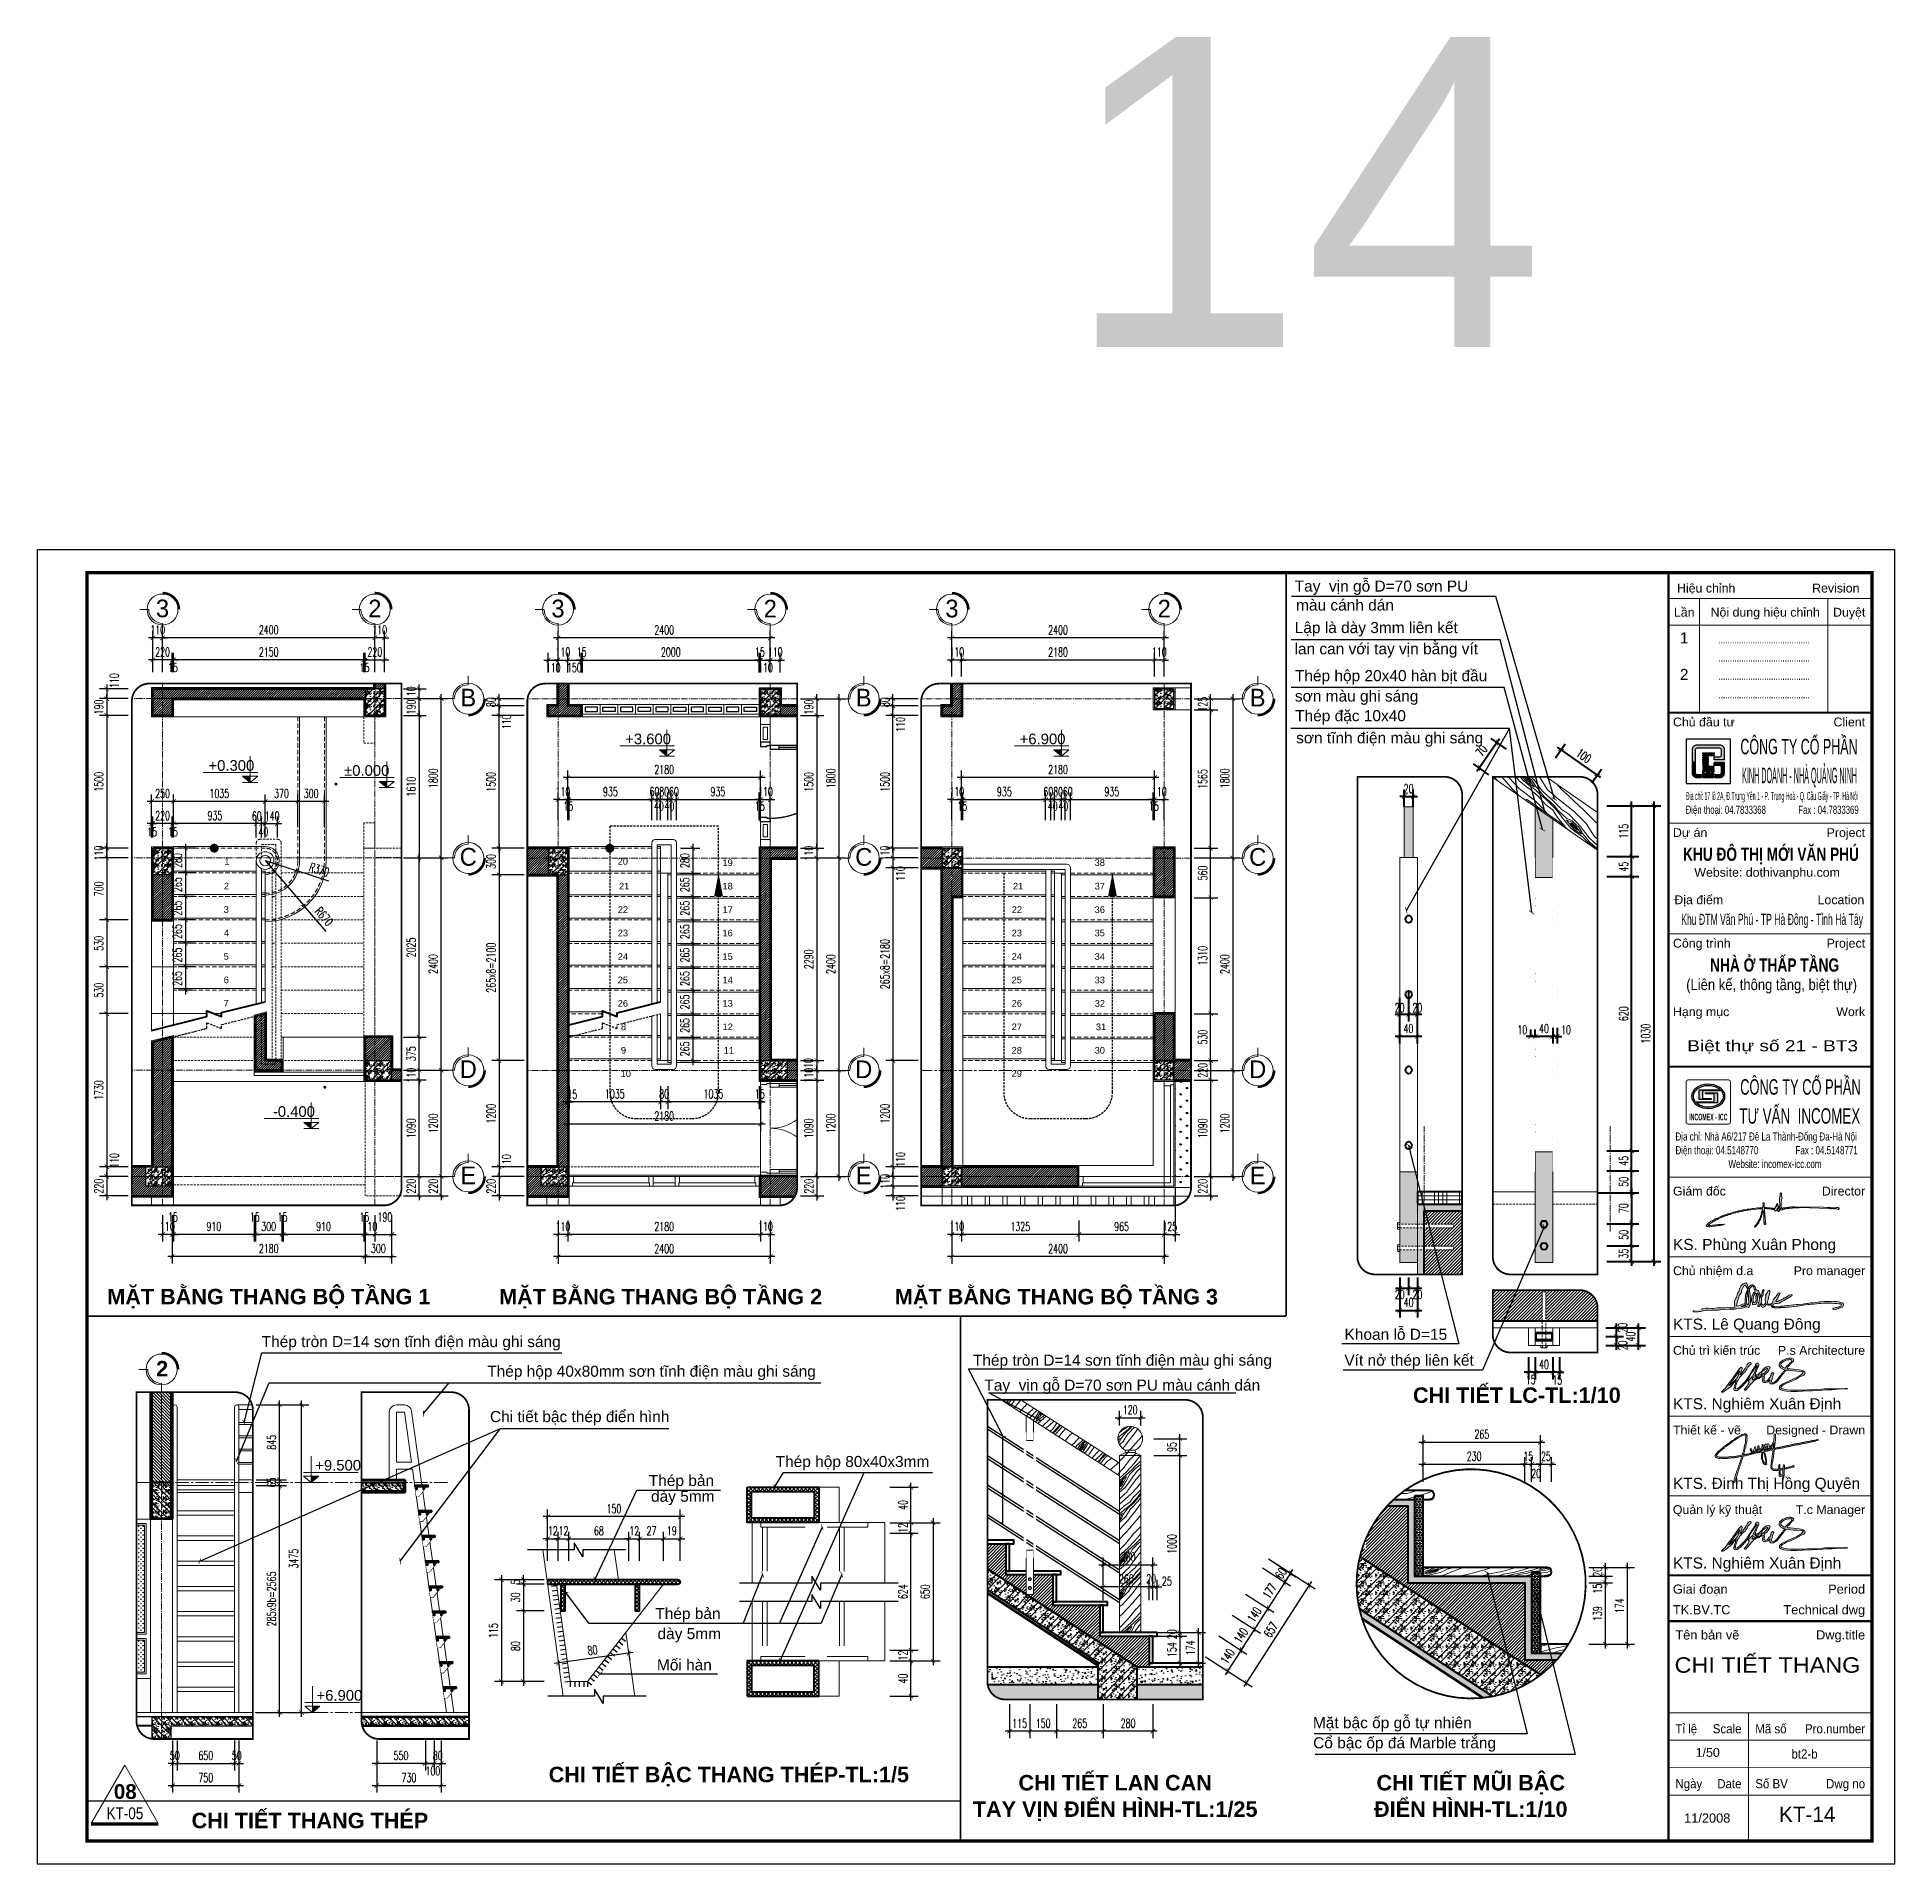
# Model space of a CAD drawing. Header units: millimetres. Extents: x -229618 to 2906, y -178063 to 96806.
# Drawn here: x -147429 to -126427, y -63851 to -43207 of the extents above; entities that cross this region are included whole.
import ezdxf
from ezdxf.enums import TextEntityAlignment as Align
from ezdxf.xclip import XClip

# ---------------------------------------------------------------- set-up
doc = ezdxf.new("R2010")
doc.units = ezdxf.units.MM
doc.header["$LTSCALE"] = 200
doc.header["$MEASUREMENT"] = 0
doc.header["$XCLIPFRAME"] = 0
doc.set_wipeout_variables(frame=1)
doc.header["$PDMODE"] = 3
doc.header["$PDSIZE"] = 50
for name, pattern in [('CENTER2', [1.125, 0.75, -0.125, 0.125, -0.125]), ('DASHED2', [0.375, 0.25, -0.125]), ('HIDDEN2', [0.1875, 0.125, -0.0625])]:
    doc.linetypes.add(name, pattern=pattern)
doc.layers.get('0').update_dxf_attribs({"color": 95, "linetype": 'CONTINUOUS'})
doc.layers.get('DEFPOINTS').update_dxf_attribs({"linetype": 'CONTINUOUS'})
for name, color, linetype, lineweight in [('1noithat', 146, 'CONTINUOUS', 13), ('cat', 1, 'CONTINUOUS', 40), ('hatch', 250, 'CONTINUOUS', 5), ('khuat', 8, 'DASHED2', 15), ('nho', 252, 'CONTINUOUS', 15), ('thay', 7, 'CONTINUOUS', 18), ('tim', 18, 'CENTER2', 9)]:
    doc.layers.add(name, color=color, linetype=linetype, lineweight=lineweight)
for name, color, linetype in [('Cayxanh', 99, 'CONTINUOUS'), ('COT', 2, 'CONTINUOUS'), ('CUA', 145, 'CONTINUOUS'), ('DIM', 251, 'CONTINUOUS'), ('KHUNGTEN', 7, 'CONTINUOUS'), ('MANH', 9, 'CONTINUOUS'), ('TEXT', 33, 'CONTINUOUS'), ('VAT-LIEU', 251, 'CONTINUOUS'), ('VLIEU', 15, 'CONTINUOUS')]:
    doc.layers.add(name, color=color, linetype=linetype)
doc.layers.add('in', color=203, linetype='CONTINUOUS', lineweight=5, plot=False)
doc.styles.add('Aria H B iso', font='Vharialb_0.ttf')
doc.styles.add('Aria H iso', font='Vharial_0.ttf')
doc.styles.add('Arial iso', font='vnarial_0.ttf')
doc.styles.add('Arial N   H iso', font='Vharialn_0.ttf')
doc.styles.add('Arial N  iso', font='vnarialn_0.ttf')
doc.styles.add('dam', font='Vhavanb_0.ttf', dxfattribs={"width": 0.9, "height": 450})
doc.styles.add('khung', font='Vhcentn_0.ttf')
doc.styles.add('NHO2', font='vncc-rms.shx', dxfattribs={"width": 0.65})
doc.styles.add('Scale', font='vnsimli.shx', dxfattribs={"width": 0.65, "bigfont": 'bigfont.shx'})
doc.styles.add('TEXT1', font='Vhavan_0.ttf', dxfattribs={"height": 200})
doc.dimstyles.new('Scale', dxfattribs={"dimscale": 75, "dimtxt": 2, "dimasz": 1, "dimexe": 1.6, "dimexo": 0, "dimgap": 0.8, "dimtad": 1, "dimdec": 0, "dimzin": 0, "dimdsep": 46, "dimtxsty": 'Scale', "dimblk": 'ARCHTICK', "dimcen": 0.1, "dimdle": 1, "dimclrd": 256, "dimclre": 256, "dimclrt": 3, "dimadec": 0, "dimazin": 0, "dimtfac": 1, "dimtdec": 0, "dimtix": 1, "dimtmove": 2, "dimatfit": 3, "dimldrblk": 'ARCHTICK', "dimfxl": 0, "dimtolj": 1, "dimtzin": 0, "dimarcsym": 0})
pattern_1 = [(0, (-278210.13, -46513.81), (0, 150), [0, -150]), (0, (-278316.1, -46448.96), (0, 150), [0, -150]), (0, (-278311.4, -46475.37), (0, 150), [0, -150]), (0, (-278258.56, -46463.05), (0, 150), [0, -150]), (0, (-278287.04, -46419.91), (0, 150), [0, -150]), (0, (-278294.67, -46438.98), (0, 150), [0, -150]), (0, (-278281.16, -46407), (0, 150), [0, -150]), (0, (-278302, -46394.38), (0, 150), [0, -150]), (0, (-278273.24, -46427.25), (0, 150), [0, -150]), (0, (-278321.38, -46426.66), (0, 150), [0, -150]), (0, (-278225.39, -46426.07), (0, 150), [0, -150]), (0, (-278203.67, -46421.96), (0, 150), [0, -150]), (0, (-278214.83, -46437.22), (0, 150), [0, -150]), (0, (-278211.6, -46457.76), (0, 150), [0, -150]), (0, (-278250.64, -46439.86), (0, 150), [0, -150]), (0, (-278251.81, -46481.24), (0, 150), [0, -150]), (0, (-278251.81, -46494.15), (0, 150), [0, -150]), (0, (-278322.85, -46497.09), (0, 150), [0, -150]), (0, (-278263.55, -46479.48), (0, 150), [0, -150]), (0, (-278262.97, -46529.36), (0, 150), [0, -150]), (0, (-278279.11, -46497.38), (0, 150), [0, -150]), (0, (-278277.94, -46512.05), (0, 150), [0, -150]), (0, (-278297.31, -46522.91), (0, 150), [0, -150]), (0, (-278287.33, -46502.95), (0, 150), [0, -150]), (0, (-278294.37, -46496.79), (0, 150), [0, -150]), (45, (-278215.08, -46501.4), (0, 150.00005), [12, -200.1321]), (135, (-278206.6, -46492.91), (-150.00005, 0), [12, -200.1321]), (270, (-278215.08, -46484.43), (150, -3e-14), [16.97055, -133.02945]), (180, (-278220.29, -46499.49), (-2e-14, -150), [18, -132]), (270, (-278238.29, -46499.49), (150, -3e-14), [18, -132]), (45, (-278238.29, -46517.49), (0, 150.00005), [25.4559, -186.6762]), (90, (-278275.8, -46489.12), (-150, 9e-15), [25.2, -124.8]), (180, (-278275.8, -46463.92), (-2e-14, -150), [25.2, -124.8]), (315, (-278301, -46463.92), (150.00005, -3e-14), [35.6382, -176.4939]), (135, (-278297.14, -46516.09), (-150.00005, 0), [10.5, -201.6321]), (225, (-278304.57, -46508.66), (-2e-14, -150.00005), [10.5, -201.6321]), (0, (-278312, -46516.09), (0, 150), [14.84925, -135.15075]), (0, (-278242.32, -46414.68), (0, 150), [20.625, -129.375]), (90, (-278221.69, -46414.68), (-150, 9e-15), [20.625, -129.375]), (225, (-278221.69, -46394.06), (-2e-14, -150.00005), [29.1681, -182.96385]), (270, (-278259.66, -46411.7), (150, -3e-14), [18.75, -131.25]), (0, (-278259.66, -46430.44), (0, 150), [18.75, -131.25]), (135, (-278240.91, -46430.44), (-150.00005, 0), [26.51655, -185.61555]), (45, (-278250.12, -46405.92), (0, 150.00005), [12.75, -199.3821]), (135, (-278241.11, -46396.9), (-150.00005, 0), [12.75, -199.3821]), (270, (-278250.12, -46387.88), (150, -3e-14), [18.0312, -131.9688]), (135, (-278309.02, -46416.72), (-150.00005, 0), [21.21315, -190.9188]), (0, (-278324.02, -46416.72), (0, 150), [15, -135]), (270, (-278324.02, -46401.72), (150, -3e-14), [15, -135]), (45, (-278335.07, -46533.06), (-74.24621, 74.24621), []), (45, (-278282.57, -46533.06), (-74.24621, 74.24621), [])]
pattern_2 = [(45, (-285883.295, -7199.217), (-13.2582521, 13.2582521), [])]
pattern_3 = [(0, (124.94, 19.25), (0, 150), [0, -150]), (0, (18.97, 84.1), (0, 150), [0, -150]), (0, (23.67, 57.69), (0, 150), [0, -150]), (0, (76.5, 70.01), (0, 150), [0, -150]), (0, (48.03, 113.15), (0, 150), [0, -150]), (0, (40.4, 94.07), (0, 150), [0, -150]), (0, (53.9, 126.06), (0, 150), [0, -150]), (0, (33.06, 138.68), (0, 150), [0, -150]), (0, (61.83, 105.81), (0, 150), [0, -150]), (0, (13.69, 106.4), (0, 150), [0, -150]), (0, (109.68, 106.99), (0, 150), [0, -150]), (0, (131.4, 111.1), (0, 150), [0, -150]), (0, (120.24, 95.83), (0, 150), [0, -150]), (0, (123.47, 75.3), (0, 150), [0, -150]), (0, (84.43, 93.2), (0, 150), [0, -150]), (0, (83.26, 51.82), (0, 150), [0, -150]), (0, (83.26, 38.9), (0, 150), [0, -150]), (0, (12.22, 35.97), (0, 150), [0, -150]), (0, (71.52, 53.58), (0, 150), [0, -150]), (0, (72.1, 3.7), (0, 150), [0, -150]), (0, (55.96, 35.68), (0, 150), [0, -150]), (0, (57.13, 21), (0, 150), [0, -150]), (0, (37.76, 10.15), (0, 150), [0, -150]), (0, (47.74, 30.1), (0, 150), [0, -150]), (0, (40.7, 36.27), (0, 150), [0, -150]), (45, (119.99, 31.66), (0, 150.00005), [12, -200.1321]), (135, (128.47, 40.14), (-150.00005, 0), [12, -200.1321]), (270, (119.99, 48.63), (150, -3e-14), [16.97055, -133.02945]), (180, (114.78, 33.57), (-2e-14, -150), [18, -132]), (270, (96.78, 33.57), (150, -3e-14), [18, -132]), (45, (96.78, 15.57), (0, 150.00005), [25.4559, -186.6762]), (90, (59.27, 43.94), (-150, 9e-15), [25.2, -124.8]), (180, (59.27, 69.14), (-2e-14, -150), [25.2, -124.8]), (315, (34.07, 69.14), (150.00005, -3e-14), [35.6382, -176.4939]), (135, (37.92, 16.97), (-150.00005, 0), [10.5, -201.6321]), (225, (30.5, 24.39), (-2e-14, -150.00005), [10.5, -201.6321]), (0, (23.08, 16.97), (0, 150), [14.84925, -135.15075]), (0, (92.75, 118.38), (0, 150), [20.625, -129.375]), (90, (113.38, 118.38), (-150, 9e-15), [20.625, -129.375]), (225, (113.38, 139), (-2e-14, -150.00005), [29.1681, -182.96385]), (270, (75.4, 121.36), (150, -3e-14), [18.75, -131.25]), (0, (75.4, 102.61), (0, 150), [18.75, -131.25]), (135, (94.16, 102.61), (-150.00005, 0), [26.51655, -185.61555]), (45, (84.95, 127.14), (0, 150.00005), [12.75, -199.3821]), (135, (93.96, 136.16), (-150.00005, 0), [12.75, -199.3821]), (270, (84.95, 145.17), (150, -3e-14), [18.0312, -131.9688]), (135, (26.05, 116.34), (-150.00005, 0), [21.21315, -190.9188]), (0, (11.05, 116.34), (0, 150), [15, -135]), (270, (11.05, 131.34), (150, -3e-14), [15, -135]), (45, (0, 0), (-74.24621, 74.24621), []), (45, (52.5, 0), (-74.24621, 74.24621), [])]
pattern_4 = [(37.5, (-120913.21, 136051.966), (-0.6299336, 19.2682377), [0, -15.2, 0, -17, 0, -16.25]), (7.5, (-120913.21, 136051.966), (17.697767, 28.2214607), [0, -8.2, 0, -13.7, 0, -5.25]), (327.5, (-120925.51, 136051.966), (31.1414186, 0.0565905), [0, -5, 0, -18, 0, -23.5]), (317.5, (-120925.51, 136051.966), (30.061266, 8.7767556), [0, -2.5, 0, -11.8, 0, -13.5])]
pattern_5 = [(4.6952, (-120863.137, 136463.964), (3027.186802, 293.496821), [55.9015, -5534.268]), (15, (-120807.4, 136468.54), (353.5534, 612.3724), [55, -445]), (33.4349, (-120754.3, 136482.77), (836.51672, 741.78124), [47.434, -1533.7045]), (187.875, (-120714.71, 136508.91), (3510.149876, 422.904624), [40.3115, -3990.8175]), (189.8056, (-120754.644, 136503.387), (4959.03836, 811.134705), [55.227, -5467.4535]), (209.0362, (-120809.06, 136493.98), (-1319.47973, -871.19061), [61.8465, -1999.706]), (24.4623, (-120824.5, 136474.32), (2285.405658, 1130.009727), [30.414, -3010.9675]), (8.6598, (-120796.816, 136486.91), (-3993.112744, -552.312427), [45.277, -4482.4155]), (200.7106, (-120752.056, 136493.73), (-4217.256247, -1647.649176), [50.2495, -4974.6885]), (183.6901, (-120799.06, 136475.96), (2061.26123, 34.67642), [25.495, -2524.0145]), (9.8056, (-120905.31, 136447.488), (-4959.03836, -811.134705), [55.227, -5467.4535]), (3.6901, (-120850.89, 136456.89), (-2061.26123, -34.67642), [50.99, -2498.5195]), (15, (-120800, 136460.17), (353.5534, 612.3724), [60, -440]), (35.556, (-120742.05, 136475.704), (2155.99693, 1612.971744), [42.72, -4229.282]), (18.8141, (-120707.295, 136500.545), (6632.070151, 2294.6991013), [75.1665, -7441.4815]), (9.8056, (-120636.145, 136524.786), (-4959.03836, -811.134705), [55.227, -5467.4535]), (15, (-120581.7, 136534.2), (353.5534, 612.3724), [55, -445]), (20.1944, (-121011.56, 136419.017), (4700.22055, 1777.055919), [55.227, -5467.4535]), (9.8056, (-120959.73, 136438.08), (-4959.03836, -811.134705), [55.227, -5467.4535]), (15, (-121014.15, 136428.7), (353.5534, 612.3724), [30, -470]), (20.1944, (-120985.17, 136436.44), (4700.22055, 1777.055919), [55.227, -5467.4535]), (15, (-120933.34, 136455.5), (353.5534, 612.3724), [50, -450]), (25.3048, (-120885.044, 136468.447), (-2768.369084, -1259.417698), [55.9015, -5534.268]), (20.1944, (-120834.506, 136492.34), (4700.22055, 1777.055919), [55.227, -5467.4535]), (9.8056, (-120782.674, 136511.406), (-4959.03836, -811.134705), [55.227, -5467.4535]), (9.8056, (-120728.254, 136520.81), (-4959.03836, -811.134705), [55.227, -5467.4535]), (6.8699, (-120673.834, 136530.22), (-3027.18681, -293.494504), [70.7105, -3464.823]), (15, (-120603.63, 136538.67), (353.5534, 612.3724), [75, -425]), (2.4712, (-120545.304, 136243.72), (2544.224192, 164.084933), [46.0975, -4563.6745]), (9.2894, (-120499.25, 136245.71), (-4476.075633, -681.72208), [50.2495, -4974.6885]), (23.1301, (-120545.304, 136243.72), (2768.367932, 1259.419708), [35.3555, -3500.1785]), (24.4623, (-120512.79, 136257.61), (2285.405658, 1130.009727), [60.8275, -2980.5535]), (15, (-120940.4, 136153.4), (353.5534, 612.3724), [60, -440]), (5.5377, (-120882.43, 136168.92), (-2544.22422, -164.0857), [30.414, -3010.9675]), (216.8014, (-120852.16, 136171.85), (1319.47936, 871.191473), [26.926, -2665.6565]), (207.9946, (-120873.72, 136155.722), (4087.8478575, 2130.610459), [66.7085, -6604.1235]), (7.875, (-120492.18, 136257.956), (-3510.149876, -422.904624), [40.3115, -3990.8175]), (22.125, (-120492.18, 136257.956), (3251.331275, 1388.82879), [40.3115, -3990.8175]), (15, (-120937.8, 136143.73), (353.5534, 612.3724), [40, -460]), (209.0362, (-120899.16, 136154.08), (-1319.47973, -871.19061), [41.231, -2020.322]), (11.6335, (-120835.43, 136186.688), (-7856.817224, -1587.584065), [85.147, -8429.5465]), (12.7094, (-120752.03, 136203.858), (-11720.5189508, -2622.8676959), [125.1, -12384.896]), (18.1798, (-120629.996, 136231.38), (8080.961403, 2682.9205353), [90.139, -8923.7395]), (24.4623, (-120544.36, 136259.5), (2285.405658, 1130.009727), [91.2415, -2950.14]), (25.3048, (-120928.74, 136109.92), (-2768.369084, -1259.417698), [55.9015, -5534.268]), (30.9454, (-120878.2, 136133.815), (-1802.442206, -1000.600966), [72.801, -3567.254]), (15, (-120815.76, 136171.25), (353.5534, 612.3724), [65, -435]), (6.8699, (-120752.98, 136188.075), (-3027.18681, -293.494504), [70.7105, -3464.823]), (18.5763, (-120682.775, 136196.533), (7115.035692, 2424.101353), [80.156, -7935.4535]), (6.2538, (-120606.795, 136222.068), (3510.150137, 422.901632), [65.7645, -6510.7085]), (0.9638, (-120541.42, 136229.23), (-1578.298274, 94.73334), [61.8465, -1999.706]), (15, (-120479.6, 136230.27), (353.5534, 612.3724), [35, -465]), (189.8056, (-120835.43, 136186.688), (4959.03836, 811.134705), [110.4535, -5412.227]), (10.2364, (-120949.445, 136187.195), (-5442.000928, -940.546047), [120.416, -5900.3815]), (15, (-120830.95, 136208.6), (353.5534, 612.3724), [115, -385]), (19.0856, (-120719.864, 136238.36), (6149.108921, 2165.2848577), [140.3565, -6877.4775]), (15, (-120587.2, 136284.25), (353.5534, 612.3724), [125, -375]), (22.125, (-120922.27, 136085.77), (3251.331275, 1388.82879), [120.934, -3910.195]), (21.3402, (-120810.24, 136131.32), (3734.29329, 1518.239779), [90.554, -4437.1385]), (12.5104, (-120725.895, 136164.273), (-10754.5956724, -2364.0378874), [115.1085, -11395.756]), (8.4802, (-120613.52, 136189.208), (-12945.264147, -1915.7590491), [176.139, -17437.776]), (18.0128, (-121006.385, 136399.7), (8563.9223885, 2812.336303), [95.1315, -9418.0175]), (6.8699, (-120915.916, 136429.116), (-3027.18681, -293.494504), [106.066, -3429.468]), (12.6141, (-120810.612, 136441.803), (-11237.5545482, -2493.4644945), [120.104, -11890.308]), (25.6197, (-120693.407, 136468.032), (-5053.771183, -2389.4342717), [81.394, -8058.016]), (15, (-120620, 136503.23), (353.5534, 612.3724), [100, -400]), (11.8202, (-121021.914, 136457.654), (-8339.7781296, -1717.0033615), [90.139, -8923.7395]), (21.009, (-120933.687, 136476.119), (-4700.219577, -1777.0577768), [95.525, -9456.9615]), (21.7098, (-120844.512, 136510.366), (-4217.2579695, -1647.64579), [85.586, -8473.035]), (9.2894, (-120764.997, 136542.024), (-4476.075633, -681.72208), [100.499, -4924.439]), (2.9052, (-120665.816, 136558.247), (-4605.4854594, -198.7564437), [71.589, -7087.3215]), (24.4623, (-120594.32, 136561.876), (2285.405658, 1130.009727), [60.8275, -2980.5535]), (18.8141, (-120997.326, 136365.89), (6632.070151, 2294.6991013), [75.1665, -7441.4815]), (2.1957, (-120926.176, 136390.133), (-6666.7463547, -233.4312071), [112.805, -11167.709]), (15, (-120813.45, 136394.45), (353.5534, 612.3724), [125, -375]), (20.4403, (-120692.713, 136426.807), (-5183.1835306, -1906.4645002), [105.475, -10442.0365]), (21.7098, (-120593.88, 136463.642), (-4217.2579695, -1647.64579), [85.586, -8473.035]), (15, (-121030.97, 136491.46), (353.5534, 612.3724), [85, -415]), (23.1301, (-120948.87, 136513.46), (2768.367932, 1259.419708), [141.4215, -3394.1125]), (12.6141, (-120818.816, 136569.015), (-11237.5545482, -2493.4644945), [120.104, -11890.308]), (9.4725, (-120701.611, 136595.243), (10401.0391595, 1751.6814309), [155.724, -15416.6875]), (21.8428, (-120913.21, 136051.966), (-7951.5491369, -3165.8914902), [125.897, -12463.7815]), (15, (-120796.35, 136098.8), (353.5534, 612.3724), [140, -360]), (11.3478, (-120661.122, 136135.042), (-15230.66816395, -3045.77562907), [235.478, -23312.3455]), (15, (-120958.5, 136221), (353.5534, 612.3724), [120, -380]), (19.7636, (-120842.593, 136252.06), (5183.184075, 1906.463694), [120.416, -5900.3815]), (13.1524, (-120729.27, 136292.778), (-14618.2964086, -3399.3255572), [155.0805, -15352.982]), (12.2737, (-120578.257, 136328.066), (-9788.6674126, -2105.2294993), [105.119, -10406.779]), (9.8056, (-120979.21, 136298.277), (-4959.03836, -811.134705), [110.4535, -5412.227]), (15, (-120870.37, 136317.1), (353.5534, 612.3724), [160, -340]), (16.9092, (-120715.821, 136358.499), (13876.5113539, 4235.8506493), [150.0835, -14858.2475]), (18.5763, (-120572.226, 136402.15), (7115.035692, 2424.101353), [80.156, -7935.4535])]
pattern_6 = [(180, (-75665.93, 31385.73), (0, 150), [0, -150]), (180, (-75559.96, 31450.58), (0, 150), [0, -150]), (180, (-75564.66, 31424.17), (0, 150), [0, -150]), (180, (-75617.5, 31436.5), (0, 150), [0, -150]), (180, (-75589.02, 31479.63), (0, 150), [0, -150]), (180, (-75581.39, 31460.56), (0, 150), [0, -150]), (180, (-75594.89, 31492.54), (0, 150), [0, -150]), (180, (-75574.05, 31505.16), (0, 150), [0, -150]), (180, (-75602.82, 31472.3), (0, 150), [0, -150]), (180, (-75554.68, 31472.88), (0, 150), [0, -150]), (180, (-75650.66, 31473.47), (0, 150), [0, -150]), (180, (-75672.38, 31477.58), (0, 150), [0, -150]), (180, (-75661.23, 31462.32), (0, 150), [0, -150]), (180, (-75664.46, 31441.78), (0, 150), [0, -150]), (180, (-75625.42, 31459.68), (0, 150), [0, -150]), (180, (-75624.24, 31418.3), (0, 150), [0, -150]), (180, (-75624.24, 31405.39), (0, 150), [0, -150]), (180, (-75553.21, 31402.45), (0, 150), [0, -150]), (180, (-75612.5, 31420.06), (0, 150), [0, -150]), (180, (-75613.09, 31370.18), (0, 150), [0, -150]), (180, (-75596.94, 31402.16), (0, 150), [0, -150]), (180, (-75598.12, 31387.49), (0, 150), [0, -150]), (180, (-75578.75, 31376.63), (0, 150), [0, -150]), (180, (-75588.73, 31396.59), (0, 150), [0, -150]), (180, (-75581.68, 31402.75), (0, 150), [0, -150]), (135, (-75660.97, 31398.14), (0, 150.00005), [12, -200.1321]), (45, (-75669.46, 31406.63), (150.00005, 0), [12, -200.1321]), (270, (-75660.97, 31415.11), (-150, -3e-14), [16.97055, -133.02945]), (7e-15, (-75655.77, 31400.05), (2e-14, -150), [18, -132]), (270, (-75637.77, 31400.05), (-150, -3e-14), [18, -132]), (135, (-75637.77, 31382.05), (0, 150.00005), [25.4559, -186.6762]), (90, (-75600.26, 31410.42), (150, 9e-15), [25.2, -124.8]), (7e-15, (-75600.26, 31435.62), (2e-14, -150), [25.2, -124.8]), (225, (-75575.06, 31435.62), (-150.00005, -3e-14), [35.6382, -176.4939]), (45, (-75578.91, 31383.45), (150.00005, 0), [10.5, -201.6321]), (315, (-75571.49, 31390.88), (2e-14, -150.00005), [10.5, -201.6321]), (180, (-75564.06, 31383.45), (0, 150), [14.84925, -135.15075]), (180, (-75633.74, 31484.86), (0, 150), [20.625, -129.375]), (90, (-75654.36, 31484.86), (150, 9e-15), [20.625, -129.375]), (315, (-75654.36, 31505.48), (2e-14, -150.00005), [29.1681, -182.96385]), (270, (-75616.39, 31487.85), (-150, -3e-14), [18.75, -131.25]), (180, (-75616.39, 31469.1), (0, 150), [18.75, -131.25]), (45, (-75635.14, 31469.1), (150.00005, 0), [26.51655, -185.61555]), (135, (-75625.93, 31493.62), (0, 150.00005), [12.75, -199.3821]), (45, (-75634.95, 31502.64), (150.00005, 0), [12.75, -199.3821]), (270, (-75625.93, 31511.66), (-150, -3e-14), [18.0312, -131.9688]), (45, (-75567.03, 31482.82), (150.00005, 0), [21.21315, -190.9188]), (180, (-75552.03, 31482.82), (0, 150), [15, -135]), (270, (-75552.03, 31497.82), (-150, -3e-14), [15, -135]), (135, (-75540.99, 31366.48), (74.24621, 74.24621), []), (135, (-75593.49, 31366.48), (74.24621, 74.24621), [])]
pattern_7 = [(180, (-70920.88, 31385.73), (0, 150), [0, -150]), (180, (-70814.92, 31450.58), (0, 150), [0, -150]), (180, (-70819.61, 31424.17), (0, 150), [0, -150]), (180, (-70872.45, 31436.5), (0, 150), [0, -150]), (180, (-70843.98, 31479.63), (0, 150), [0, -150]), (180, (-70836.34, 31460.56), (0, 150), [0, -150]), (180, (-70849.85, 31492.54), (0, 150), [0, -150]), (180, (-70829, 31505.16), (0, 150), [0, -150]), (180, (-70857.77, 31472.3), (0, 150), [0, -150]), (180, (-70809.63, 31472.88), (0, 150), [0, -150]), (180, (-70905.62, 31473.47), (0, 150), [0, -150]), (180, (-70927.34, 31477.58), (0, 150), [0, -150]), (180, (-70916.19, 31462.32), (0, 150), [0, -150]), (180, (-70919.41, 31441.78), (0, 150), [0, -150]), (180, (-70880.37, 31459.68), (0, 150), [0, -150]), (180, (-70879.2, 31418.3), (0, 150), [0, -150]), (180, (-70879.2, 31405.39), (0, 150), [0, -150]), (180, (-70808.16, 31402.45), (0, 150), [0, -150]), (180, (-70867.46, 31420.06), (0, 150), [0, -150]), (180, (-70868.05, 31370.18), (0, 150), [0, -150]), (180, (-70851.9, 31402.16), (0, 150), [0, -150]), (180, (-70853.08, 31387.49), (0, 150), [0, -150]), (180, (-70833.7, 31376.63), (0, 150), [0, -150]), (180, (-70843.68, 31396.59), (0, 150), [0, -150]), (180, (-70836.64, 31402.75), (0, 150), [0, -150]), (135, (-70915.93, 31398.14), (0, 150.00005), [12, -200.1321]), (45, (-70924.41, 31406.63), (150.00005, 0), [12, -200.1321]), (270, (-70915.93, 31415.11), (-150, -3e-14), [16.97055, -133.02945]), (7e-15, (-70910.72, 31400.05), (2e-14, -150), [18, -132]), (270, (-70892.72, 31400.05), (-150, -3e-14), [18, -132]), (135, (-70892.72, 31382.05), (0, 150.00005), [25.4559, -186.6762]), (90, (-70855.21, 31410.42), (150, 9e-15), [25.2, -124.8]), (7e-15, (-70855.21, 31435.62), (2e-14, -150), [25.2, -124.8]), (225, (-70830.01, 31435.62), (-150.00005, -3e-14), [35.6382, -176.4939]), (45, (-70833.87, 31383.45), (150.00005, 0), [10.5, -201.6321]), (315, (-70826.44, 31390.88), (2e-14, -150.00005), [10.5, -201.6321]), (180, (-70819.02, 31383.45), (0, 150), [14.84925, -135.15075]), (180, (-70888.7, 31484.86), (0, 150), [20.625, -129.375]), (90, (-70909.32, 31484.86), (150, 9e-15), [20.625, -129.375]), (315, (-70909.32, 31505.48), (2e-14, -150.00005), [29.1681, -182.96385]), (270, (-70871.35, 31487.85), (-150, -3e-14), [18.75, -131.25]), (180, (-70871.35, 31469.1), (0, 150), [18.75, -131.25]), (45, (-70890.1, 31469.1), (150.00005, 0), [26.51655, -185.61555]), (135, (-70880.89, 31493.62), (0, 150.00005), [12.75, -199.3821]), (45, (-70889.9, 31502.64), (150.00005, 0), [12.75, -199.3821]), (270, (-70880.89, 31511.66), (-150, -3e-14), [18.0312, -131.9688]), (45, (-70821.99, 31482.82), (150.00005, 0), [21.21315, -190.9188]), (180, (-70806.99, 31482.82), (0, 150), [15, -135]), (270, (-70806.99, 31497.82), (-150, -3e-14), [15, -135]), (135, (-70795.94, 31366.48), (74.24621, 74.24621), []), (135, (-70848.44, 31366.48), (74.24621, 74.24621), [])]

msp = doc.modelspace()

# ---------------------------------------------------------------- texts
at = {"layer": 'TEXT', "style": 'Arial iso'}
for s, height, p in [('Tay  vÞn gç D=70 s¬n PU', 125, (-133211.9, -49473.2)), ('mµu c¸nh d¸n', 125, (-133196, -49687.2)), ('LËp lµ dµy 3mm liªn kÕt ', 125, (-133211.1, -49941.5)), ('lan can víi tay vÞn b»ng vÝt', 125, (-133214, -50181.2)), ('ThÐp hép 20x40 hµn bÞt ®Çu ', 125, (-133208.9, -50485)), ('s¬n mµu ghi s¸ng', 125, (-133209, -50715.1)), ('ThÐp ®Æc 10x40 ', 125, (-133206.5, -50937.5)), ('s¬n tÜnh ®iÖn mµu ghi s¸ng', 125, (-133194.9, -51187.7)), ('1', 75, (-145312.7, -52557.9)), ('20', 75, (-140865.2, -52559)), ('19', 75, (-139680.9, -52574)), ('38', 75, (-135473.5, -52574)), ('2', 75, (-145318, -52837.9)), ('21', 75, (-140850.6, -52839)), ('18', 75, (-139680.9, -52839)), ('21', 75, (-136397.1, -52839)), ('37', 75, (-135473.3, -52839)), ('3', 75, (-145320.1, -53102.9)), ('22', 75, (-140864.2, -53104)), ('17', 75, (-139680.7, -53104)), ('22', 75, (-136410.7, -53104)), ('36', 75, (-135473.3, -53104)), ('4', 75, (-145316.8, -53367.9)), ('23', 75, (-140865.1, -53369)), ('16', 75, (-139680.7, -53369)), ('23', 75, (-136411.6, -53369)), ('35', 75, (-135473.9, -53369)), ('5', 75, (-145320.6, -53632.9)), ('24', 75, (-140864.7, -53634)), ('15', 75, (-139681.3, -53634)), ('24', 75, (-136411.3, -53634)), ('34', 75, (-135473.1, -53634)), ('6', 75, (-145319.6, -53897.9)), ('25', 75, (-140865.6, -53899)), ('14', 75, (-139680.5, -53899)), ('25', 75, (-136412.1, -53899)), ('33', 75, (-135473.4, -53899)), ('7', 75, (-145320.6, -54162.9)), ('26', 75, (-140865, -54164)), ('13', 75, (-139680.8, -54164)), ('26', 75, (-136411.5, -54164)), ('32', 75, (-135472.5, -54164)), ('8', 75, (-140829, -54429)), ('12', 75, (-139679.9, -54429)), ('27', 75, (-136411.5, -54429)), ('31', 75, (-135458.9, -54429)), ('9', 75, (-140829.1, -54694)), ('11', 75, (-139666.3, -54694)), ('28', 75, (-136411.8, -54694)), ('30', 75, (-135473.5, -54694)), ('10', 75, (-140832.4, -54959)), ('29', 75, (-136411.8, -54956.3)), ('ThÐp trßn D=14 s¬n tÜnh ®iÖn mµu ghi s¸ng', 125, (-144890.2, -58010.7)), ('Khoan lç D=15', 125, (-132648.1, -57928.6)), ('ThÐp trßn D=14 s¬n tÜnh ®iÖn mµu ghi s¸ng', 125, (-136849.2, -58220.9)), ('ThÐp hép 40x80mm s¬n tÜnh ®iÖn mµu ghi s¸ng', 125, (-142340.8, -58345.6)), ('Chi tiÕt bËc thÐp ®iÓn h×nh', 125, (-142309.3, -58858.4)), ('ThÐp hép 80x40x3mm', 125, (-139079.2, -59366)), ('ThÐp b¶n', 125, (-140513.8, -59580.9)), ('dµy 5mm', 125, (-140488.8, -59758.8)), ('ThÐp b¶n', 125, (-140440.1, -61084)), ('dµy 5mm', 125, (-140415.1, -61311.4)), ('Mèi hµn', 125, (-140421.9, -61664.5))]:
    msp.add_text(s, height=height, dxfattribs=at).set_placement(p)
at = {"layer": 'TEXT', "linetype": 'Continuous', "style": 'dam'}
for s, p in [('3', (-146011.3, -49662.6)), ('2', (-143611.3, -49662.6)), ('3', (-141540, -49663.7)), ('2', (-139140, -49663.7)), ('3', (-137086.6, -49663.7)), ('2', (-134686.6, -49663.7)), ('b', (-142554.8, -50670)), ('b', (-138083.5, -50671.1)), ('b', (-133630, -50671.1)), ('c', (-142554.8, -52470)), ('c', (-138083.5, -52471.1)), ('c', (-133630, -52471.1)), ('d', (-142554.8, -54870)), ('d', (-138083.5, -54871.1)), ('d', (-133630, -54871.1)), ('e', (-142554.8, -56070)), ('e', (-138083.5, -56071.1)), ('e', (-133630, -56071.1))]:
    msp.add_text(s, height=200, dxfattribs=at).set_placement(p, align=Align.MIDDLE)
at = {"layer": 'TEXT', "style": 'Aria H B iso'}
for s, p in [('mÆt b»ng thang bé tÇng 1', (-144809.4, -57527.4)), ('mÆt b»ng thang bé tÇng 2', (-140380, -57528.5)), ('mÆt b»ng thang bé tÇng 3', (-135905.1, -57528.5)), ('chi tiÕt lc-tl:1/10', (-130700, -58641.7)), ('Chi tiÕt bËc thang thÐp-tl:1/5', (-139608.3, -62928.5)), ('chi tiÕt lan can', (-135241.3, -63021.3)), ('Chi tiÕt mòi bËc', (-131220.9, -63021.3)), ('tay vÞn ®iÓn h×nh-tl:1/25', (-135241.3, -63319.6)), ('®iÓn h×nh-tl:1/10', (-131220.9, -63319.6)), ('chi tiÕt thang thÐp', (-144345.4, -63448.3))]:
    msp.add_text(s, height=175, dxfattribs=at).set_placement(p, align=Align.CENTER)
at = {"layer": 'VLIEU', "style": 'Aria H iso'}
msp.add_text('14', height=3500, dxfattribs=at).set_placement((-135823.4, -46706.8))

# ---------------------------------------------------------------- blocks, each defined once
blk = doc.blocks.new('cao do')
at = {"layer": 'thay'}
for p, q in [((0, 445), (0, 0)), ((798, 170), (-128, 170)), ((0, 0), (-128, 106)), ((128, 106), (-128, 106)), ((0, 0), (128, 106))]:
    blk.add_line(p, q, dxfattribs=at)
at = {"layer": 'thay', "ltscale": 600}
blk.add_line((128, 0), (-128, 0), dxfattribs=at)
at = {"layer": 'thay', "color": 150, "ltscale": 600}
blk.add_solid([(0, 0), (0, 106), (128, 106)], dxfattribs=at)
at = {"layer": 'TEXT', "style": 'Arial N  iso'}
blk.add_attdef('%%P0.000', text='', height=200, dxfattribs=at).set_placement((70, 290), align=Align.MIDDLE_LEFT)
blk = doc.blocks.new('_ArchTick')
at = {"color": 0, "linetype": 'ByBlock', "const_width": 0.15}
blk.add_lwpolyline([(-0.5, -0.5), (0.5, 0.5)], dxfattribs=at)
blk = doc.blocks.new('*D891')
at = {"layer": 'DEFPOINTS', "color": 0}
for p in [(-144481, -51844), (-144481, -52127), (-144181, -52127)]:
    blk.add_point(p, dxfattribs=at)
at = {"layer": 'DIM', "lineweight": -2}
for p, q in [((-144131, -51844), (-144531, -51844)), ((-144481, -52127), (-144481, -51764)), ((-144181, -52127), (-144181, -51764))]:
    blk.add_line(p, q, dxfattribs=at)
at = {"layer": 'DIM', "lineweight": -2, "xscale": 50, "yscale": 50, "zscale": 50, "rotation": 180}
blk.add_blockref('_ArchTick', (-144481, -51844), dxfattribs=at)
at = {"layer": 'DIM', "lineweight": -2, "xscale": 50, "yscale": 50, "zscale": 50}
blk.add_blockref('_ArchTick', (-144181, -51844), dxfattribs=at)
at = {"layer": 'DIM', "color": 3, "insert": (-144331, -51754), "char_height": 100, "attachment_point": 5, "style": 'Scale'}
blk.add_mtext('\\A1;300', dxfattribs=at)
blk = doc.blocks.new('*D892')
at = {"layer": 'DEFPOINTS', "color": 0}
for p in [(-144851, -51844), (-144851, -52127), (-144481, -52127)]:
    blk.add_point(p, dxfattribs=at)
at = {"layer": 'DIM', "lineweight": -2}
for p, q in [((-144431, -51844), (-144901, -51844)), ((-144851, -52127), (-144851, -51764)), ((-144481, -52127), (-144481, -51764))]:
    blk.add_line(p, q, dxfattribs=at)
at = {"layer": 'DIM', "lineweight": -2, "xscale": 50, "yscale": 50, "zscale": 50, "rotation": 180}
blk.add_blockref('_ArchTick', (-144851, -51844), dxfattribs=at)
at = {"layer": 'DIM', "lineweight": -2, "xscale": 50, "yscale": 50, "zscale": 50}
blk.add_blockref('_ArchTick', (-144481, -51844), dxfattribs=at)
at = {"layer": 'DIM', "color": 3, "insert": (-144666, -51754), "char_height": 100, "attachment_point": 5, "style": 'Scale'}
blk.add_mtext('\\A1;370', dxfattribs=at)
blk = doc.blocks.new('*D893')
at = {"layer": 'DEFPOINTS', "color": 0}
for p in [(-145886, -51844), (-145886, -52127), (-144851, -52127)]:
    blk.add_point(p, dxfattribs=at)
at = {"layer": 'DIM', "lineweight": -2}
for p, q in [((-144801, -51844), (-145936, -51844)), ((-145886, -52127), (-145886, -51764)), ((-144851, -52127), (-144851, -51764))]:
    blk.add_line(p, q, dxfattribs=at)
at = {"layer": 'DIM', "lineweight": -2, "xscale": 50, "yscale": 50, "zscale": 50, "rotation": 180}
blk.add_blockref('_ArchTick', (-145886, -51844), dxfattribs=at)
at = {"layer": 'DIM', "lineweight": -2, "xscale": 50, "yscale": 50, "zscale": 50}
blk.add_blockref('_ArchTick', (-144851, -51844), dxfattribs=at)
at = {"layer": 'DIM', "color": 3, "insert": (-145369, -51754), "char_height": 100, "attachment_point": 5, "style": 'Scale'}
blk.add_mtext('\\A1;1035', dxfattribs=at)
blk = doc.blocks.new('*D894')
at = {"layer": 'DEFPOINTS', "color": 0}
for p in [(-145901, -52094), (-145901, -52252), (-145886, -52252)]:
    blk.add_point(p, dxfattribs=at)
at = {"layer": 'DIM', "lineweight": -2}
for p, q in [((-145901, -52252), (-145901, -52014)), ((-145886, -52252), (-145886, -52014)), ((-145901, -52094), (-145951, -52094)), ((-145886, -52094), (-145901, -52094)), ((-145886, -52094), (-145836, -52094))]:
    blk.add_line(p, q, dxfattribs=at)
at = {"layer": 'DIM', "lineweight": -2, "xscale": 50, "yscale": 50, "zscale": 50}
blk.add_blockref('_ArchTick', (-145901, -52094), dxfattribs=at)
at = {"layer": 'DIM', "lineweight": -2, "xscale": 50, "yscale": 50, "zscale": 50, "rotation": 180}
blk.add_blockref('_ArchTick', (-145886, -52094), dxfattribs=at)
at = {"layer": 'DIM', "color": 3, "insert": (-145894, -52188), "char_height": 100, "attachment_point": 5, "style": 'Scale'}
blk.add_mtext('\\A1;15', dxfattribs=at)
blk = doc.blocks.new('*D895')
at = {"layer": 'DEFPOINTS', "color": 0}
for p in [(-146121, -52094), (-146121, -52252), (-145901, -52252)]:
    blk.add_point(p, dxfattribs=at)
at = {"layer": 'DIM', "lineweight": -2}
for p, q in [((-146121, -52252), (-146121, -52014)), ((-145901, -52252), (-145901, -52014)), ((-146121, -52094), (-146171, -52094)), ((-145901, -52094), (-146121, -52094)), ((-145901, -52094), (-145851, -52094))]:
    blk.add_line(p, q, dxfattribs=at)
at = {"layer": 'DIM', "lineweight": -2, "xscale": 50, "yscale": 50, "zscale": 50}
blk.add_blockref('_ArchTick', (-146121, -52094), dxfattribs=at)
at = {"layer": 'DIM', "lineweight": -2, "xscale": 50, "yscale": 50, "zscale": 50, "rotation": 180}
blk.add_blockref('_ArchTick', (-145901, -52094), dxfattribs=at)
at = {"layer": 'DIM', "color": 3, "insert": (-146011, -52004), "char_height": 100, "attachment_point": 5, "style": 'Scale'}
blk.add_mtext('\\A1;220', dxfattribs=at)
blk = doc.blocks.new('*D896')
at = {"layer": 'DEFPOINTS', "color": 0}
for p in [(-146136, -52094), (-146136, -52252), (-146121, -52252)]:
    blk.add_point(p, dxfattribs=at)
at = {"layer": 'DIM', "lineweight": -2}
for p, q in [((-146136, -52252), (-146136, -52014)), ((-146121, -52252), (-146121, -52014)), ((-146136, -52094), (-146186, -52094)), ((-146121, -52094), (-146136, -52094)), ((-146121, -52094), (-146071, -52094))]:
    blk.add_line(p, q, dxfattribs=at)
at = {"layer": 'DIM', "lineweight": -2, "xscale": 50, "yscale": 50, "zscale": 50}
blk.add_blockref('_ArchTick', (-146136, -52094), dxfattribs=at)
at = {"layer": 'DIM', "lineweight": -2, "xscale": 50, "yscale": 50, "zscale": 50, "rotation": 180}
blk.add_blockref('_ArchTick', (-146121, -52094), dxfattribs=at)
at = {"layer": 'DIM', "color": 3, "insert": (-146129, -52188), "char_height": 100, "attachment_point": 5, "style": 'Scale'}
blk.add_mtext('\\A1;15', dxfattribs=at)
blk = doc.blocks.new('*D897')
at = {"layer": 'DEFPOINTS', "color": 0}
for p in [(-144891, -52094), (-144891, -52252), (-144851, -52252)]:
    blk.add_point(p, dxfattribs=at)
at = {"layer": 'DIM', "lineweight": -2}
for p, q in [((-144891, -52252), (-144891, -52014)), ((-144851, -52252), (-144851, -52014)), ((-144891, -52094), (-144941, -52094)), ((-144851, -52094), (-144891, -52094)), ((-144851, -52094), (-144801, -52094))]:
    blk.add_line(p, q, dxfattribs=at)
at = {"layer": 'DIM', "lineweight": -2, "xscale": 50, "yscale": 50, "zscale": 50}
blk.add_blockref('_ArchTick', (-144891, -52094), dxfattribs=at)
at = {"layer": 'DIM', "lineweight": -2, "xscale": 50, "yscale": 50, "zscale": 50, "rotation": 180}
blk.add_blockref('_ArchTick', (-144851, -52094), dxfattribs=at)
at = {"layer": 'DIM', "color": 3, "insert": (-144871, -52188), "char_height": 100, "attachment_point": 5, "style": 'Scale'}
blk.add_mtext('\\A1;40', dxfattribs=at)
blk = doc.blocks.new('*D898')
at = {"layer": 'DEFPOINTS', "color": 0}
for p in [(-144951, -52094), (-144951, -52252), (-144891, -52252)]:
    blk.add_point(p, dxfattribs=at)
at = {"layer": 'DIM', "lineweight": -2}
for p, q in [((-144951, -52252), (-144951, -52014)), ((-144891, -52252), (-144891, -52014)), ((-144951, -52094), (-145001, -52094)), ((-144891, -52094), (-144951, -52094)), ((-144891, -52094), (-144841, -52094))]:
    blk.add_line(p, q, dxfattribs=at)
at = {"layer": 'DIM', "lineweight": -2, "xscale": 50, "yscale": 50, "zscale": 50}
blk.add_blockref('_ArchTick', (-144951, -52094), dxfattribs=at)
at = {"layer": 'DIM', "lineweight": -2, "xscale": 50, "yscale": 50, "zscale": 50, "rotation": 180}
blk.add_blockref('_ArchTick', (-144891, -52094), dxfattribs=at)
at = {"layer": 'DIM', "color": 3, "insert": (-144946, -52009), "char_height": 100, "attachment_point": 5, "style": 'Scale'}
blk.add_mtext('\\A1;60', dxfattribs=at)
blk = doc.blocks.new('*D899')
at = {"layer": 'DEFPOINTS', "color": 0}
for p in [(-145886, -52094), (-145886, -52252), (-144951, -52252)]:
    blk.add_point(p, dxfattribs=at)
at = {"layer": 'DIM', "lineweight": -2}
for p, q in [((-145886, -52252), (-145886, -52014)), ((-144951, -52252), (-144951, -52014)), ((-144901, -52094), (-145936, -52094))]:
    blk.add_line(p, q, dxfattribs=at)
at = {"layer": 'DIM', "lineweight": -2, "xscale": 50, "yscale": 50, "zscale": 50, "rotation": 180}
blk.add_blockref('_ArchTick', (-145886, -52094), dxfattribs=at)
at = {"layer": 'DIM', "lineweight": -2, "xscale": 50, "yscale": 50, "zscale": 50}
blk.add_blockref('_ArchTick', (-144951, -52094), dxfattribs=at)
at = {"layer": 'DIM', "color": 3, "insert": (-145419, -52004), "char_height": 100, "attachment_point": 5, "style": 'Scale'}
blk.add_mtext('\\A1;935', dxfattribs=at)
blk = doc.blocks.new('*D900')
at = {"layer": 'DEFPOINTS', "color": 0}
for p in [(-146136, -51844), (-146136, -52127), (-145886, -52127)]:
    blk.add_point(p, dxfattribs=at)
at = {"layer": 'DIM', "lineweight": -2}
for p, q in [((-145836, -51844), (-146186, -51844)), ((-146136, -52127), (-146136, -51764)), ((-145886, -52127), (-145886, -51764))]:
    blk.add_line(p, q, dxfattribs=at)
at = {"layer": 'DIM', "lineweight": -2, "xscale": 50, "yscale": 50, "zscale": 50, "rotation": 180}
blk.add_blockref('_ArchTick', (-146136, -51844), dxfattribs=at)
at = {"layer": 'DIM', "lineweight": -2, "xscale": 50, "yscale": 50, "zscale": 50}
blk.add_blockref('_ArchTick', (-145886, -51844), dxfattribs=at)
at = {"layer": 'DIM', "color": 3, "insert": (-146011, -51754), "char_height": 100, "attachment_point": 5, "style": 'Scale'}
blk.add_mtext('\\A1;250', dxfattribs=at)
blk = doc.blocks.new('*D901')
at = {"layer": 'DEFPOINTS', "color": 0}
for p in [(-143736, -50245), (-143736, -50384), (-143721, -50384)]:
    blk.add_point(p, dxfattribs=at)
at = {"layer": 'DIM', "lineweight": -2}
for p, q in [((-143736, -50384), (-143736, -50165)), ((-143721, -50384), (-143721, -50165)), ((-143736, -50245), (-143786, -50245)), ((-143721, -50245), (-143736, -50245)), ((-143721, -50245), (-143671, -50245))]:
    blk.add_line(p, q, dxfattribs=at)
at = {"layer": 'DIM', "lineweight": -2, "xscale": 50, "yscale": 50, "zscale": 50}
blk.add_blockref('_ArchTick', (-143736, -50245), dxfattribs=at)
at = {"layer": 'DIM', "lineweight": -2, "xscale": 50, "yscale": 50, "zscale": 50, "rotation": 180}
blk.add_blockref('_ArchTick', (-143721, -50245), dxfattribs=at)
at = {"layer": 'DIM', "color": 3, "insert": (-143728, -50331), "char_height": 100, "attachment_point": 5, "style": 'Scale'}
blk.add_mtext('\\A1;15', dxfattribs=at)
blk = doc.blocks.new('*D902')
at = {"layer": 'DEFPOINTS', "color": 0}
for p in [(-145886, -50245), (-145886, -50384), (-143736, -50384)]:
    blk.add_point(p, dxfattribs=at)
at = {"layer": 'DIM', "lineweight": -2}
for p, q in [((-145886, -50384), (-145886, -50165)), ((-143736, -50384), (-143736, -50165)), ((-143686, -50245), (-145936, -50245))]:
    blk.add_line(p, q, dxfattribs=at)
at = {"layer": 'DIM', "lineweight": -2, "xscale": 50, "yscale": 50, "zscale": 50, "rotation": 180}
blk.add_blockref('_ArchTick', (-145886, -50245), dxfattribs=at)
at = {"layer": 'DIM', "lineweight": -2, "xscale": 50, "yscale": 50, "zscale": 50}
blk.add_blockref('_ArchTick', (-143736, -50245), dxfattribs=at)
at = {"layer": 'DIM', "color": 3, "insert": (-144811, -50155), "char_height": 100, "attachment_point": 5, "style": 'Scale'}
blk.add_mtext('\\A1;2150', dxfattribs=at)
blk = doc.blocks.new('*D903')
at = {"layer": 'DEFPOINTS', "color": 0}
for p in [(-145901, -50245), (-145901, -50384), (-145886, -50384)]:
    blk.add_point(p, dxfattribs=at)
at = {"layer": 'DIM', "lineweight": -2}
for p, q in [((-145901, -50384), (-145901, -50165)), ((-145886, -50384), (-145886, -50165)), ((-145901, -50245), (-145951, -50245)), ((-145886, -50245), (-145901, -50245)), ((-145886, -50245), (-145836, -50245))]:
    blk.add_line(p, q, dxfattribs=at)
at = {"layer": 'DIM', "lineweight": -2, "xscale": 50, "yscale": 50, "zscale": 50}
blk.add_blockref('_ArchTick', (-145901, -50245), dxfattribs=at)
at = {"layer": 'DIM', "lineweight": -2, "xscale": 50, "yscale": 50, "zscale": 50, "rotation": 180}
blk.add_blockref('_ArchTick', (-145886, -50245), dxfattribs=at)
at = {"layer": 'DIM', "color": 3, "insert": (-145894, -50331), "char_height": 100, "attachment_point": 5, "style": 'Scale'}
blk.add_mtext('\\A1;15', dxfattribs=at)
blk = doc.blocks.new('*D904')
at = {"layer": 'DEFPOINTS', "color": 0}
for p in [(-143611, -49995), (-143611, -50384), (-143501, -50384)]:
    blk.add_point(p, dxfattribs=at)
at = {"layer": 'DIM', "lineweight": -2}
for p, q in [((-143611, -50384), (-143611, -49915)), ((-143501, -50384), (-143501, -49915)), ((-143611, -49995), (-143661, -49995)), ((-143501, -49995), (-143611, -49995)), ((-143501, -49995), (-143451, -49995))]:
    blk.add_line(p, q, dxfattribs=at)
at = {"layer": 'DIM', "lineweight": -2, "xscale": 50, "yscale": 50, "zscale": 50}
blk.add_blockref('_ArchTick', (-143611, -49995), dxfattribs=at)
at = {"layer": 'DIM', "lineweight": -2, "xscale": 50, "yscale": 50, "zscale": 50, "rotation": 180}
blk.add_blockref('_ArchTick', (-143501, -49995), dxfattribs=at)
at = {"layer": 'DIM', "color": 3, "insert": (-143556, -49905), "char_height": 100, "attachment_point": 5, "style": 'Scale'}
blk.add_mtext('\\A1;110', dxfattribs=at)
blk = doc.blocks.new('*D905')
at = {"layer": 'DEFPOINTS', "color": 0}
for p in [(-146011, -49995), (-146011, -50384), (-143611, -50384)]:
    blk.add_point(p, dxfattribs=at)
at = {"layer": 'DIM', "lineweight": -2}
for p, q in [((-146011, -50384), (-146011, -49915)), ((-143611, -50384), (-143611, -49915)), ((-143561, -49995), (-146061, -49995))]:
    blk.add_line(p, q, dxfattribs=at)
at = {"layer": 'DIM', "lineweight": -2, "xscale": 50, "yscale": 50, "zscale": 50, "rotation": 180}
blk.add_blockref('_ArchTick', (-146011, -49995), dxfattribs=at)
at = {"layer": 'DIM', "lineweight": -2, "xscale": 50, "yscale": 50, "zscale": 50}
blk.add_blockref('_ArchTick', (-143611, -49995), dxfattribs=at)
at = {"layer": 'DIM', "color": 3, "insert": (-144811, -49905), "char_height": 100, "attachment_point": 5, "style": 'Scale'}
blk.add_mtext('\\A1;2400', dxfattribs=at)
blk = doc.blocks.new('*D906')
at = {"layer": 'DEFPOINTS', "color": 0}
for p in [(-146121, -49995), (-146121, -50384), (-146011, -50384)]:
    blk.add_point(p, dxfattribs=at)
at = {"layer": 'DIM', "lineweight": -2}
for p, q in [((-146121, -50384), (-146121, -49915)), ((-146011, -50384), (-146011, -49915)), ((-146121, -49995), (-146171, -49995)), ((-146011, -49995), (-146121, -49995)), ((-146011, -49995), (-145961, -49995))]:
    blk.add_line(p, q, dxfattribs=at)
at = {"layer": 'DIM', "lineweight": -2, "xscale": 50, "yscale": 50, "zscale": 50}
blk.add_blockref('_ArchTick', (-146121, -49995), dxfattribs=at)
at = {"layer": 'DIM', "lineweight": -2, "xscale": 50, "yscale": 50, "zscale": 50, "rotation": 180}
blk.add_blockref('_ArchTick', (-146011, -49995), dxfattribs=at)
at = {"layer": 'DIM', "color": 3, "insert": (-146066, -49905), "char_height": 100, "attachment_point": 5, "style": 'Scale'}
blk.add_mtext('\\A1;110', dxfattribs=at)
blk = doc.blocks.new('*D907')
at = {"layer": 'DEFPOINTS', "color": 0}
for p in [(-146398, -50572), (-146642, -50682), (-146398, -50682)]:
    blk.add_point(p, dxfattribs=at)
at = {"layer": 'DIM', "lineweight": -2}
for p, q in [((-146398, -50572), (-146722, -50572)), ((-146642, -50522), (-146642, -50732)), ((-146398, -50682), (-146722, -50682))]:
    blk.add_line(p, q, dxfattribs=at)
at = {"layer": 'DIM', "lineweight": -2, "xscale": 50, "yscale": 50, "zscale": 50}
for p, rotation in [((-146642, -50572), 90), ((-146642, -50682), 270)]:
    blk.add_blockref('_ArchTick', p, dxfattribs=dict(at, rotation=rotation))
at = {"layer": 'DIM', "color": 3, "insert": (-146557, -50479), "char_height": 100, "attachment_point": 5, "rotation": 90, "style": 'Scale'}
blk.add_mtext('\\A1;110', dxfattribs=at)
blk = doc.blocks.new('*D908')
at = {"layer": 'DEFPOINTS', "color": 0}
for p in [(-146398, -50682), (-146642, -50872), (-146398, -50872)]:
    blk.add_point(p, dxfattribs=at)
at = {"layer": 'DIM', "lineweight": -2}
for p, q in [((-146398, -50682), (-146722, -50682)), ((-146642, -50682), (-146642, -50632)), ((-146642, -50682), (-146642, -50872)), ((-146398, -50872), (-146722, -50872)), ((-146642, -50872), (-146642, -50922))]:
    blk.add_line(p, q, dxfattribs=at)
at = {"layer": 'DIM', "lineweight": -2, "xscale": 50, "yscale": 50, "zscale": 50}
for p, rotation in [((-146642, -50682), 270), ((-146642, -50872), 90)]:
    blk.add_blockref('_ArchTick', p, dxfattribs=dict(at, rotation=rotation))
at = {"layer": 'DIM', "color": 3, "insert": (-146732, -50777), "char_height": 100, "attachment_point": 5, "rotation": 90, "style": 'Scale'}
blk.add_mtext('\\A1;190', dxfattribs=at)
blk = doc.blocks.new('*D909')
at = {"layer": 'DEFPOINTS', "color": 0}
for p in [(-146398, -50872), (-146642, -52372), (-146398, -52372)]:
    blk.add_point(p, dxfattribs=at)
at = {"layer": 'DIM', "lineweight": -2}
for p, q in [((-146642, -50822), (-146642, -52422)), ((-146398, -50872), (-146722, -50872)), ((-146398, -52372), (-146722, -52372))]:
    blk.add_line(p, q, dxfattribs=at)
at = {"layer": 'DIM', "lineweight": -2, "xscale": 50, "yscale": 50, "zscale": 50}
for p, rotation in [((-146642, -50872), 90), ((-146642, -52372), 270)]:
    blk.add_blockref('_ArchTick', p, dxfattribs=dict(at, rotation=rotation))
at = {"layer": 'DIM', "color": 3, "insert": (-146732, -51622), "char_height": 100, "attachment_point": 5, "rotation": 90, "style": 'Scale'}
blk.add_mtext('\\A1;1500', dxfattribs=at)
blk = doc.blocks.new('*D910')
at = {"layer": 'DEFPOINTS', "color": 0}
for p in [(-146398, -52482), (-146642, -53182), (-146398, -53182)]:
    blk.add_point(p, dxfattribs=at)
at = {"layer": 'DIM', "lineweight": -2}
for p, q in [((-146398, -52482), (-146722, -52482)), ((-146642, -52432), (-146642, -53232)), ((-146398, -53182), (-146722, -53182))]:
    blk.add_line(p, q, dxfattribs=at)
at = {"layer": 'DIM', "lineweight": -2, "xscale": 50, "yscale": 50, "zscale": 50}
for p, rotation in [((-146642, -52482), 90), ((-146642, -53182), 270)]:
    blk.add_blockref('_ArchTick', p, dxfattribs=dict(at, rotation=rotation))
at = {"layer": 'DIM', "color": 3, "insert": (-146732, -52832), "char_height": 100, "attachment_point": 5, "rotation": 90, "style": 'Scale'}
blk.add_mtext('\\A1;700', dxfattribs=at)
blk = doc.blocks.new('*D911')
at = {"layer": 'DEFPOINTS', "color": 0}
for p in [(-146398, -53182), (-146642, -53712), (-146398, -53712)]:
    blk.add_point(p, dxfattribs=at)
at = {"layer": 'DIM', "lineweight": -2}
for p, q in [((-146642, -53132), (-146642, -53762)), ((-146398, -53182), (-146722, -53182)), ((-146398, -53712), (-146722, -53712))]:
    blk.add_line(p, q, dxfattribs=at)
at = {"layer": 'DIM', "lineweight": -2, "xscale": 50, "yscale": 50, "zscale": 50}
for p, rotation in [((-146642, -53182), 90), ((-146642, -53712), 270)]:
    blk.add_blockref('_ArchTick', p, dxfattribs=dict(at, rotation=rotation))
at = {"layer": 'DIM', "color": 3, "insert": (-146732, -53447), "char_height": 100, "attachment_point": 5, "rotation": 90, "style": 'Scale'}
blk.add_mtext('\\A1;530', dxfattribs=at)
blk = doc.blocks.new('*D912')
at = {"layer": 'DEFPOINTS', "color": 0}
for p in [(-146398, -53712), (-146642, -54242), (-146398, -54242)]:
    blk.add_point(p, dxfattribs=at)
at = {"layer": 'DIM', "lineweight": -2}
for p, q in [((-146398, -53712), (-146722, -53712)), ((-146642, -53662), (-146642, -54292)), ((-146398, -54242), (-146722, -54242))]:
    blk.add_line(p, q, dxfattribs=at)
at = {"layer": 'DIM', "lineweight": -2, "xscale": 50, "yscale": 50, "zscale": 50}
for p, rotation in [((-146642, -53712), 90), ((-146642, -54242), 270)]:
    blk.add_blockref('_ArchTick', p, dxfattribs=dict(at, rotation=rotation))
at = {"layer": 'DIM', "color": 3, "insert": (-146732, -53977), "char_height": 100, "attachment_point": 5, "rotation": 90, "style": 'Scale'}
blk.add_mtext('\\A1;530', dxfattribs=at)
blk = doc.blocks.new('*D913')
at = {"layer": 'DEFPOINTS', "color": 0}
for p in [(-146398, -54242), (-146642, -55972), (-146398, -55972)]:
    blk.add_point(p, dxfattribs=at)
at = {"layer": 'DIM', "lineweight": -2}
for p, q in [((-146398, -54242), (-146722, -54242)), ((-146642, -54192), (-146642, -56022)), ((-146398, -55972), (-146722, -55972))]:
    blk.add_line(p, q, dxfattribs=at)
at = {"layer": 'DIM', "lineweight": -2, "xscale": 50, "yscale": 50, "zscale": 50}
for p, rotation in [((-146642, -54242), 90), ((-146642, -55972), 270)]:
    blk.add_blockref('_ArchTick', p, dxfattribs=dict(at, rotation=rotation))
at = {"layer": 'DIM', "color": 3, "insert": (-146732, -55107), "char_height": 100, "attachment_point": 5, "rotation": 90, "style": 'Scale'}
blk.add_mtext('\\A1;1730', dxfattribs=at)
blk = doc.blocks.new('*D914')
at = {"layer": 'DEFPOINTS', "color": 0}
for p in [(-143287, -56082), (-143111, -56082), (-143287, -56302)]:
    blk.add_point(p, dxfattribs=at)
at = {"layer": 'DIM', "lineweight": -2}
for p, q in [((-143111, -56082), (-143111, -56032)), ((-143287, -56082), (-143031, -56082)), ((-143111, -56302), (-143111, -56082)), ((-143287, -56302), (-143031, -56302)), ((-143111, -56302), (-143111, -56352))]:
    blk.add_line(p, q, dxfattribs=at)
at = {"layer": 'DIM', "lineweight": -2, "xscale": 50, "yscale": 50, "zscale": 50}
for p, rotation in [((-143111, -56082), 270), ((-143111, -56302), 90)]:
    blk.add_blockref('_ArchTick', p, dxfattribs=dict(at, rotation=rotation))
at = {"layer": 'DIM', "color": 3, "insert": (-143201, -56192), "char_height": 100, "attachment_point": 5, "rotation": 90, "style": 'Scale'}
blk.add_mtext('\\A1;220', dxfattribs=at)
blk = doc.blocks.new('*D915')
at = {"layer": 'DEFPOINTS', "color": 0}
for p in [(-143287, -54992), (-143111, -54992), (-143287, -56082)]:
    blk.add_point(p, dxfattribs=at)
at = {"layer": 'DIM', "lineweight": -2}
for p, q in [((-143287, -54992), (-143031, -54992)), ((-143111, -56132), (-143111, -54942)), ((-143287, -56082), (-143031, -56082))]:
    blk.add_line(p, q, dxfattribs=at)
at = {"layer": 'DIM', "lineweight": -2, "xscale": 50, "yscale": 50, "zscale": 50}
for p, rotation in [((-143111, -54992), 90), ((-143111, -56082), 270)]:
    blk.add_blockref('_ArchTick', p, dxfattribs=dict(at, rotation=rotation))
at = {"layer": 'DIM', "color": 3, "insert": (-143201, -55537), "char_height": 100, "attachment_point": 5, "rotation": 90, "style": 'Scale'}
blk.add_mtext('\\A1;1090', dxfattribs=at)
blk = doc.blocks.new('*D916')
at = {"layer": 'DEFPOINTS', "color": 0}
for p in [(-143287, -54882), (-143287, -54992), (-143111, -54882)]:
    blk.add_point(p, dxfattribs=at)
at = {"layer": 'DIM', "lineweight": -2}
for p, q in [((-143287, -54882), (-143031, -54882)), ((-143287, -54992), (-143031, -54992)), ((-143111, -54882), (-143111, -54832)), ((-143111, -54992), (-143111, -54882)), ((-143111, -54992), (-143111, -55042))]:
    blk.add_line(p, q, dxfattribs=at)
at = {"layer": 'DIM', "lineweight": -2, "xscale": 50, "yscale": 50, "zscale": 50}
for p, rotation in [((-143111, -54882), 270), ((-143111, -54992), 90)]:
    blk.add_blockref('_ArchTick', p, dxfattribs=dict(at, rotation=rotation))
at = {"layer": 'DIM', "color": 3, "insert": (-143201, -54937), "char_height": 100, "attachment_point": 5, "rotation": 90, "style": 'Scale'}
blk.add_mtext('\\A1;110', dxfattribs=at)
blk = doc.blocks.new('*D917')
at = {"layer": 'DEFPOINTS', "color": 0}
for p in [(-143287, -54507), (-143111, -54507), (-143287, -54882)]:
    blk.add_point(p, dxfattribs=at)
at = {"layer": 'DIM', "lineweight": -2}
for p, q in [((-143287, -54507), (-143031, -54507)), ((-143111, -54932), (-143111, -54457)), ((-143287, -54882), (-143031, -54882))]:
    blk.add_line(p, q, dxfattribs=at)
at = {"layer": 'DIM', "lineweight": -2, "xscale": 50, "yscale": 50, "zscale": 50}
for p, rotation in [((-143111, -54507), 90), ((-143111, -54882), 270)]:
    blk.add_blockref('_ArchTick', p, dxfattribs=dict(at, rotation=rotation))
at = {"layer": 'DIM', "color": 3, "insert": (-143201, -54695), "char_height": 100, "attachment_point": 5, "rotation": 90, "style": 'Scale'}
blk.add_mtext('\\A1;375', dxfattribs=at)
blk = doc.blocks.new('*D918')
at = {"layer": 'DEFPOINTS', "color": 0}
for p in [(-143287, -52482), (-143111, -52482), (-143287, -54507)]:
    blk.add_point(p, dxfattribs=at)
at = {"layer": 'DIM', "lineweight": -2}
for p, q in [((-143287, -52482), (-143031, -52482)), ((-143111, -54557), (-143111, -52432)), ((-143287, -54507), (-143031, -54507))]:
    blk.add_line(p, q, dxfattribs=at)
at = {"layer": 'DIM', "lineweight": -2, "xscale": 50, "yscale": 50, "zscale": 50}
for p, rotation in [((-143111, -52482), 90), ((-143111, -54507), 270)]:
    blk.add_blockref('_ArchTick', p, dxfattribs=dict(at, rotation=rotation))
at = {"layer": 'DIM', "color": 3, "insert": (-143201, -53495), "char_height": 100, "attachment_point": 5, "rotation": 90, "style": 'Scale'}
blk.add_mtext('\\A1;2025', dxfattribs=at)
blk = doc.blocks.new('*D919')
at = {"layer": 'DEFPOINTS', "color": 0}
for p in [(-143287, -50682), (-143111, -50682), (-143287, -50872)]:
    blk.add_point(p, dxfattribs=at)
at = {"layer": 'DIM', "lineweight": -2}
for p, q in [((-143287, -50682), (-143031, -50682)), ((-143111, -50682), (-143111, -50632)), ((-143111, -50872), (-143111, -50682)), ((-143287, -50872), (-143031, -50872)), ((-143111, -50872), (-143111, -50922))]:
    blk.add_line(p, q, dxfattribs=at)
at = {"layer": 'DIM', "lineweight": -2, "xscale": 50, "yscale": 50, "zscale": 50}
for p, rotation in [((-143111, -50682), 270), ((-143111, -50872), 90)]:
    blk.add_blockref('_ArchTick', p, dxfattribs=dict(at, rotation=rotation))
at = {"layer": 'DIM', "color": 3, "insert": (-143201, -50777), "char_height": 100, "attachment_point": 5, "rotation": 90, "style": 'Scale'}
blk.add_mtext('\\A1;190', dxfattribs=at)
blk = doc.blocks.new('*D920')
at = {"layer": 'DEFPOINTS', "color": 0}
for p in [(-143287, -50572), (-143111, -50572), (-143287, -50682)]:
    blk.add_point(p, dxfattribs=at)
at = {"layer": 'DIM', "lineweight": -2}
for p, q in [((-143287, -50572), (-143031, -50572)), ((-143111, -50732), (-143111, -50522)), ((-143287, -50682), (-143031, -50682))]:
    blk.add_line(p, q, dxfattribs=at)
at = {"layer": 'DIM', "lineweight": -2, "xscale": 50, "yscale": 50, "zscale": 50}
for p, rotation in [((-143111, -50572), 90), ((-143111, -50682), 270)]:
    blk.add_blockref('_ArchTick', p, dxfattribs=dict(at, rotation=rotation))
at = {"layer": 'DIM', "color": 3, "insert": (-143201, -50627), "char_height": 100, "attachment_point": 5, "rotation": 90, "style": 'Scale'}
blk.add_mtext('\\A1;110', dxfattribs=at)
blk = doc.blocks.new('*D921')
at = {"layer": 'DEFPOINTS', "color": 0}
for p in [(-143162, -56082), (-142861, -56082), (-143162, -56302)]:
    blk.add_point(p, dxfattribs=at)
at = {"layer": 'DIM', "lineweight": -2}
for p, q in [((-142861, -56082), (-142861, -56032)), ((-143162, -56082), (-142781, -56082)), ((-142861, -56302), (-142861, -56082)), ((-143162, -56302), (-142781, -56302)), ((-142861, -56302), (-142861, -56352))]:
    blk.add_line(p, q, dxfattribs=at)
at = {"layer": 'DIM', "lineweight": -2, "xscale": 50, "yscale": 50, "zscale": 50}
for p, rotation in [((-142861, -56082), 270), ((-142861, -56302), 90)]:
    blk.add_blockref('_ArchTick', p, dxfattribs=dict(at, rotation=rotation))
at = {"layer": 'DIM', "color": 3, "insert": (-142951, -56192), "char_height": 100, "attachment_point": 5, "rotation": 90, "style": 'Scale'}
blk.add_mtext('\\A1;220', dxfattribs=at)
blk = doc.blocks.new('*D922')
at = {"layer": 'DEFPOINTS', "color": 0}
for p in [(-143162, -54882), (-142861, -54882), (-143162, -56082)]:
    blk.add_point(p, dxfattribs=at)
at = {"layer": 'DIM', "lineweight": -2}
for p, q in [((-143162, -54882), (-142781, -54882)), ((-142861, -56132), (-142861, -54832)), ((-143162, -56082), (-142781, -56082))]:
    blk.add_line(p, q, dxfattribs=at)
at = {"layer": 'DIM', "lineweight": -2, "xscale": 50, "yscale": 50, "zscale": 50}
for p, rotation in [((-142861, -54882), 90), ((-142861, -56082), 270)]:
    blk.add_blockref('_ArchTick', p, dxfattribs=dict(at, rotation=rotation))
at = {"layer": 'DIM', "color": 3, "insert": (-142951, -55482), "char_height": 100, "attachment_point": 5, "rotation": 90, "style": 'Scale'}
blk.add_mtext('\\A1;1200', dxfattribs=at)
blk = doc.blocks.new('*D923')
at = {"layer": 'DEFPOINTS', "color": 0}
for p in [(-143162, -52482), (-142861, -52482), (-143162, -54882)]:
    blk.add_point(p, dxfattribs=at)
at = {"layer": 'DIM', "lineweight": -2}
for p, q in [((-143162, -52482), (-142781, -52482)), ((-142861, -54932), (-142861, -52432)), ((-143162, -54882), (-142781, -54882))]:
    blk.add_line(p, q, dxfattribs=at)
at = {"layer": 'DIM', "lineweight": -2, "xscale": 50, "yscale": 50, "zscale": 50}
for p, rotation in [((-142861, -52482), 90), ((-142861, -54882), 270)]:
    blk.add_blockref('_ArchTick', p, dxfattribs=dict(at, rotation=rotation))
at = {"layer": 'DIM', "color": 3, "insert": (-142951, -53682), "char_height": 100, "attachment_point": 5, "rotation": 90, "style": 'Scale'}
blk.add_mtext('\\A1;2400', dxfattribs=at)
blk = doc.blocks.new('*D924')
at = {"layer": 'DEFPOINTS', "color": 0}
for p in [(-143162, -50682), (-142861, -50682), (-143162, -52482)]:
    blk.add_point(p, dxfattribs=at)
at = {"layer": 'DIM', "lineweight": -2}
for p, q in [((-143162, -50682), (-142781, -50682)), ((-142861, -52532), (-142861, -50632)), ((-143162, -52482), (-142781, -52482))]:
    blk.add_line(p, q, dxfattribs=at)
at = {"layer": 'DIM', "lineweight": -2, "xscale": 50, "yscale": 50, "zscale": 50}
for p, rotation in [((-142861, -50682), 90), ((-142861, -52482), 270)]:
    blk.add_blockref('_ArchTick', p, dxfattribs=dict(at, rotation=rotation))
at = {"layer": 'DIM', "color": 3, "insert": (-142951, -51582), "char_height": 100, "attachment_point": 5, "rotation": 90, "style": 'Scale'}
blk.add_mtext('\\A1;1800', dxfattribs=at)
blk = doc.blocks.new('*D925')
at = {"layer": 'DEFPOINTS', "color": 0}
for p in [(-143287, -50872), (-143287, -52482), (-143111, -52482)]:
    blk.add_point(p, dxfattribs=at)
at = {"layer": 'DIM', "lineweight": -2}
for p, q in [((-143111, -50822), (-143111, -52532)), ((-143287, -50872), (-143031, -50872)), ((-143287, -52482), (-143031, -52482))]:
    blk.add_line(p, q, dxfattribs=at)
at = {"layer": 'DIM', "lineweight": -2, "xscale": 50, "yscale": 50, "zscale": 50}
for p, rotation in [((-143111, -50872), 90), ((-143111, -52482), 270)]:
    blk.add_blockref('_ArchTick', p, dxfattribs=dict(at, rotation=rotation))
at = {"layer": 'DIM', "color": 3, "insert": (-143201, -51677), "char_height": 100, "attachment_point": 5, "rotation": 90, "style": 'Scale'}
blk.add_mtext('\\A1;1610', dxfattribs=at)
blk = doc.blocks.new('*D926')
at = {"layer": 'DEFPOINTS', "color": 0}
for p in [(-145634, -52372), (-145753, -52652), (-145634, -52652)]:
    blk.add_point(p, dxfattribs=at)
at = {"layer": 'DIM', "lineweight": -2}
for p, q in [((-145634, -52372), (-145833, -52372)), ((-145753, -52322), (-145753, -52702)), ((-145634, -52652), (-145833, -52652))]:
    blk.add_line(p, q, dxfattribs=at)
at = {"layer": 'DIM', "lineweight": -2, "xscale": 50, "yscale": 50, "zscale": 50}
for p, rotation in [((-145753, -52372), 90), ((-145753, -52652), 270)]:
    blk.add_blockref('_ArchTick', p, dxfattribs=dict(at, rotation=rotation))
at = {"layer": 'DIM', "color": 3, "insert": (-145843, -52512), "char_height": 100, "attachment_point": 5, "rotation": 90, "style": 'Scale'}
blk.add_mtext('\\A1;280', dxfattribs=at)
blk = doc.blocks.new('*D927')
at = {"layer": 'DEFPOINTS', "color": 0}
for p in [(-145634, -52652), (-145753, -52917), (-145646, -52917)]:
    blk.add_point(p, dxfattribs=at)
at = {"layer": 'DIM', "lineweight": -2}
for p, q in [((-145634, -52652), (-145833, -52652)), ((-145753, -52602), (-145753, -52967)), ((-145646, -52917), (-145833, -52917))]:
    blk.add_line(p, q, dxfattribs=at)
at = {"layer": 'DIM', "lineweight": -2, "xscale": 50, "yscale": 50, "zscale": 50}
for p, rotation in [((-145753, -52652), 90), ((-145753, -52917), 270)]:
    blk.add_blockref('_ArchTick', p, dxfattribs=dict(at, rotation=rotation))
at = {"layer": 'DIM', "color": 3, "insert": (-145843, -52785), "char_height": 100, "attachment_point": 5, "rotation": 90, "style": 'Scale'}
blk.add_mtext('\\A1;265', dxfattribs=at)
blk = doc.blocks.new('*D928')
at = {"layer": 'DEFPOINTS', "color": 0}
for p in [(-145646, -52917), (-145753, -53182), (-145646, -53182)]:
    blk.add_point(p, dxfattribs=at)
at = {"layer": 'DIM', "lineweight": -2}
for p, q in [((-145646, -52917), (-145833, -52917)), ((-145753, -52867), (-145753, -53232)), ((-145646, -53182), (-145833, -53182))]:
    blk.add_line(p, q, dxfattribs=at)
at = {"layer": 'DIM', "lineweight": -2, "xscale": 50, "yscale": 50, "zscale": 50}
for p, rotation in [((-145753, -52917), 90), ((-145753, -53182), 270)]:
    blk.add_blockref('_ArchTick', p, dxfattribs=dict(at, rotation=rotation))
at = {"layer": 'DIM', "color": 3, "insert": (-145843, -53050), "char_height": 100, "attachment_point": 5, "rotation": 90, "style": 'Scale'}
blk.add_mtext('\\A1;265', dxfattribs=at)
blk = doc.blocks.new('*D929')
at = {"layer": 'DEFPOINTS', "color": 0}
for p in [(-145646, -53182), (-145753, -53447), (-145646, -53447)]:
    blk.add_point(p, dxfattribs=at)
at = {"layer": 'DIM', "lineweight": -2}
for p, q in [((-145753, -53132), (-145753, -53497)), ((-145646, -53182), (-145833, -53182)), ((-145646, -53447), (-145833, -53447))]:
    blk.add_line(p, q, dxfattribs=at)
at = {"layer": 'DIM', "lineweight": -2, "xscale": 50, "yscale": 50, "zscale": 50}
for p, rotation in [((-145753, -53182), 90), ((-145753, -53447), 270)]:
    blk.add_blockref('_ArchTick', p, dxfattribs=dict(at, rotation=rotation))
at = {"layer": 'DIM', "color": 3, "insert": (-145843, -53315), "char_height": 100, "attachment_point": 5, "rotation": 90, "style": 'Scale'}
blk.add_mtext('\\A1;265', dxfattribs=at)
blk = doc.blocks.new('*D930')
at = {"layer": 'DEFPOINTS', "color": 0}
for p in [(-145646, -53447), (-145753, -53712), (-145646, -53712)]:
    blk.add_point(p, dxfattribs=at)
at = {"layer": 'DIM', "lineweight": -2}
for p, q in [((-145646, -53447), (-145833, -53447)), ((-145753, -53397), (-145753, -53762)), ((-145646, -53712), (-145833, -53712))]:
    blk.add_line(p, q, dxfattribs=at)
at = {"layer": 'DIM', "lineweight": -2, "xscale": 50, "yscale": 50, "zscale": 50}
for p, rotation in [((-145753, -53447), 90), ((-145753, -53712), 270)]:
    blk.add_blockref('_ArchTick', p, dxfattribs=dict(at, rotation=rotation))
at = {"layer": 'DIM', "color": 3, "insert": (-145843, -53580), "char_height": 100, "attachment_point": 5, "rotation": 90, "style": 'Scale'}
blk.add_mtext('\\A1;265', dxfattribs=at)
blk = doc.blocks.new('*D931')
at = {"layer": 'DEFPOINTS', "color": 0}
for p in [(-145646, -53712), (-145753, -53977), (-145680, -53977)]:
    blk.add_point(p, dxfattribs=at)
at = {"layer": 'DIM', "lineweight": -2}
for p, q in [((-145646, -53712), (-145833, -53712)), ((-145753, -53662), (-145753, -54027)), ((-145680, -53977), (-145833, -53977))]:
    blk.add_line(p, q, dxfattribs=at)
at = {"layer": 'DIM', "lineweight": -2, "xscale": 50, "yscale": 50, "zscale": 50}
for p, rotation in [((-145753, -53712), 90), ((-145753, -53977), 270)]:
    blk.add_blockref('_ArchTick', p, dxfattribs=dict(at, rotation=rotation))
at = {"layer": 'DIM', "color": 3, "insert": (-145843, -53845), "char_height": 100, "attachment_point": 5, "rotation": 90, "style": 'Scale'}
blk.add_mtext('\\A1;265', dxfattribs=at)
blk = doc.blocks.new('*D932')
at = {"layer": 'DEFPOINTS', "color": 0}
for p in [(-143736, -56520), (-143721, -56520), (-143736, -56737)]:
    blk.add_point(p, dxfattribs=at)
at = {"layer": 'DIM', "lineweight": -2}
for p, q in [((-143736, -56520), (-143736, -56817)), ((-143721, -56520), (-143721, -56817)), ((-143736, -56737), (-143786, -56737)), ((-143721, -56737), (-143736, -56737)), ((-143721, -56737), (-143671, -56737))]:
    blk.add_line(p, q, dxfattribs=at)
at = {"layer": 'DIM', "lineweight": -2, "xscale": 50, "yscale": 50, "zscale": 50}
blk.add_blockref('_ArchTick', (-143736, -56737), dxfattribs=at)
at = {"layer": 'DIM', "lineweight": -2, "xscale": 50, "yscale": 50, "zscale": 50, "rotation": 180}
blk.add_blockref('_ArchTick', (-143721, -56737), dxfattribs=at)
at = {"layer": 'DIM', "color": 3, "insert": (-143730, -56541), "char_height": 100, "attachment_point": 5, "style": 'Scale'}
blk.add_mtext('\\A1;15', dxfattribs=at)
blk = doc.blocks.new('*D933')
at = {"layer": 'DEFPOINTS', "color": 0}
for p in [(-144646, -56520), (-143736, -56520), (-144646, -56737)]:
    blk.add_point(p, dxfattribs=at)
at = {"layer": 'DIM', "lineweight": -2}
for p, q in [((-144646, -56520), (-144646, -56817)), ((-143736, -56520), (-143736, -56817)), ((-143686, -56737), (-144696, -56737))]:
    blk.add_line(p, q, dxfattribs=at)
at = {"layer": 'DIM', "lineweight": -2, "xscale": 50, "yscale": 50, "zscale": 50, "rotation": 180}
blk.add_blockref('_ArchTick', (-144646, -56737), dxfattribs=at)
at = {"layer": 'DIM', "lineweight": -2, "xscale": 50, "yscale": 50, "zscale": 50}
blk.add_blockref('_ArchTick', (-143736, -56737), dxfattribs=at)
at = {"layer": 'DIM', "color": 3, "insert": (-144191, -56647), "char_height": 100, "attachment_point": 5, "style": 'Scale'}
blk.add_mtext('\\A1;910', dxfattribs=at)
blk = doc.blocks.new('*D934')
at = {"layer": 'DEFPOINTS', "color": 0}
for p in [(-144661, -56520), (-144646, -56520), (-144661, -56737)]:
    blk.add_point(p, dxfattribs=at)
at = {"layer": 'DIM', "lineweight": -2}
for p, q in [((-144661, -56520), (-144661, -56817)), ((-144646, -56520), (-144646, -56817)), ((-144661, -56737), (-144711, -56737)), ((-144646, -56737), (-144661, -56737)), ((-144646, -56737), (-144596, -56737))]:
    blk.add_line(p, q, dxfattribs=at)
at = {"layer": 'DIM', "lineweight": -2, "xscale": 50, "yscale": 50, "zscale": 50}
blk.add_blockref('_ArchTick', (-144661, -56737), dxfattribs=at)
at = {"layer": 'DIM', "lineweight": -2, "xscale": 50, "yscale": 50, "zscale": 50, "rotation": 180}
blk.add_blockref('_ArchTick', (-144646, -56737), dxfattribs=at)
at = {"layer": 'DIM', "color": 3, "insert": (-144655, -56541), "char_height": 100, "attachment_point": 5, "style": 'Scale'}
blk.add_mtext('\\A1;15', dxfattribs=at)
blk = doc.blocks.new('*D935')
at = {"layer": 'DEFPOINTS', "color": 0}
for p in [(-144961, -56520), (-144661, -56520), (-144961, -56737)]:
    blk.add_point(p, dxfattribs=at)
at = {"layer": 'DIM', "lineweight": -2}
for p, q in [((-144961, -56520), (-144961, -56817)), ((-144661, -56520), (-144661, -56817)), ((-144611, -56737), (-145011, -56737))]:
    blk.add_line(p, q, dxfattribs=at)
at = {"layer": 'DIM', "lineweight": -2, "xscale": 50, "yscale": 50, "zscale": 50, "rotation": 180}
blk.add_blockref('_ArchTick', (-144961, -56737), dxfattribs=at)
at = {"layer": 'DIM', "lineweight": -2, "xscale": 50, "yscale": 50, "zscale": 50}
blk.add_blockref('_ArchTick', (-144661, -56737), dxfattribs=at)
at = {"layer": 'DIM', "color": 3, "insert": (-144811, -56647), "char_height": 100, "attachment_point": 5, "style": 'Scale'}
blk.add_mtext('\\A1;300', dxfattribs=at)
blk = doc.blocks.new('*D936')
at = {"layer": 'DEFPOINTS', "color": 0}
for p in [(-144976, -56520), (-144961, -56520), (-144976, -56737)]:
    blk.add_point(p, dxfattribs=at)
at = {"layer": 'DIM', "lineweight": -2}
for p, q in [((-144976, -56520), (-144976, -56817)), ((-144961, -56520), (-144961, -56817)), ((-144976, -56737), (-145026, -56737)), ((-144961, -56737), (-144976, -56737)), ((-144961, -56737), (-144911, -56737))]:
    blk.add_line(p, q, dxfattribs=at)
at = {"layer": 'DIM', "lineweight": -2, "xscale": 50, "yscale": 50, "zscale": 50}
blk.add_blockref('_ArchTick', (-144976, -56737), dxfattribs=at)
at = {"layer": 'DIM', "lineweight": -2, "xscale": 50, "yscale": 50, "zscale": 50, "rotation": 180}
blk.add_blockref('_ArchTick', (-144961, -56737), dxfattribs=at)
at = {"layer": 'DIM', "color": 3, "insert": (-144968, -56541), "char_height": 100, "attachment_point": 5, "style": 'Scale'}
blk.add_mtext('\\A1;15', dxfattribs=at)
blk = doc.blocks.new('*D937')
at = {"layer": 'DEFPOINTS', "color": 0}
for p in [(-145886, -56520), (-144976, -56520), (-145886, -56737)]:
    blk.add_point(p, dxfattribs=at)
at = {"layer": 'DIM', "lineweight": -2}
for p, q in [((-145886, -56520), (-145886, -56817)), ((-144976, -56520), (-144976, -56817)), ((-144926, -56737), (-145936, -56737))]:
    blk.add_line(p, q, dxfattribs=at)
at = {"layer": 'DIM', "lineweight": -2, "xscale": 50, "yscale": 50, "zscale": 50, "rotation": 180}
blk.add_blockref('_ArchTick', (-145886, -56737), dxfattribs=at)
at = {"layer": 'DIM', "lineweight": -2, "xscale": 50, "yscale": 50, "zscale": 50}
blk.add_blockref('_ArchTick', (-144976, -56737), dxfattribs=at)
at = {"layer": 'DIM', "color": 3, "insert": (-145431, -56647), "char_height": 100, "attachment_point": 5, "style": 'Scale'}
blk.add_mtext('\\A1;910', dxfattribs=at)
blk = doc.blocks.new('*D938')
at = {"layer": 'DEFPOINTS', "color": 0}
for p in [(-145901, -56520), (-145886, -56520), (-145901, -56737)]:
    blk.add_point(p, dxfattribs=at)
at = {"layer": 'DIM', "lineweight": -2}
for p, q in [((-145901, -56520), (-145901, -56817)), ((-145886, -56520), (-145886, -56817)), ((-145901, -56737), (-145951, -56737)), ((-145886, -56737), (-145901, -56737)), ((-145886, -56737), (-145836, -56737))]:
    blk.add_line(p, q, dxfattribs=at)
at = {"layer": 'DIM', "lineweight": -2, "xscale": 50, "yscale": 50, "zscale": 50}
blk.add_blockref('_ArchTick', (-145901, -56737), dxfattribs=at)
at = {"layer": 'DIM', "lineweight": -2, "xscale": 50, "yscale": 50, "zscale": 50, "rotation": 180}
blk.add_blockref('_ArchTick', (-145886, -56737), dxfattribs=at)
at = {"layer": 'DIM', "color": 3, "insert": (-145894, -56541), "char_height": 100, "attachment_point": 5, "style": 'Scale'}
blk.add_mtext('\\A1;15', dxfattribs=at)
blk = doc.blocks.new('*D946')
at = {"layer": 'DEFPOINTS', "color": 0}
for p in [(-146398, -55972), (-146642, -56082), (-146398, -56082)]:
    blk.add_point(p, dxfattribs=at)
at = {"layer": 'DIM', "lineweight": -2}
for p, q in [((-146398, -55972), (-146722, -55972)), ((-146642, -55922), (-146642, -56132)), ((-146398, -56082), (-146722, -56082))]:
    blk.add_line(p, q, dxfattribs=at)
at = {"layer": 'DIM', "lineweight": -2, "xscale": 50, "yscale": 50, "zscale": 50}
for p, rotation in [((-146642, -55972), 90), ((-146642, -56082), 270)]:
    blk.add_blockref('_ArchTick', p, dxfattribs=dict(at, rotation=rotation))
at = {"layer": 'DIM', "color": 3, "insert": (-146557, -55902), "char_height": 100, "attachment_point": 5, "rotation": 90, "style": 'Scale'}
blk.add_mtext('\\A1;110', dxfattribs=at)
blk = doc.blocks.new('*D947')
at = {"layer": 'DEFPOINTS', "color": 0}
for p in [(-146011, -56520), (-145901, -56520), (-146011, -56737)]:
    blk.add_point(p, dxfattribs=at)
at = {"layer": 'DIM', "lineweight": -2}
for p, q in [((-146011, -56520), (-146011, -56817)), ((-145901, -56520), (-145901, -56817)), ((-146011, -56737), (-146061, -56737)), ((-145901, -56737), (-146011, -56737)), ((-145901, -56737), (-145851, -56737))]:
    blk.add_line(p, q, dxfattribs=at)
at = {"layer": 'DIM', "lineweight": -2, "xscale": 50, "yscale": 50, "zscale": 50}
blk.add_blockref('_ArchTick', (-146011, -56737), dxfattribs=at)
at = {"layer": 'DIM', "lineweight": -2, "xscale": 50, "yscale": 50, "zscale": 50, "rotation": 180}
blk.add_blockref('_ArchTick', (-145901, -56737), dxfattribs=at)
at = {"layer": 'DIM', "color": 3, "insert": (-145956, -56647), "char_height": 100, "attachment_point": 5, "style": 'Scale'}
blk.add_mtext('\\A1;110', dxfattribs=at)
blk = doc.blocks.new('*D948')
at = {"layer": 'DEFPOINTS', "color": 0}
for p in [(-143721, -56520), (-143611, -56520), (-143611, -56737)]:
    blk.add_point(p, dxfattribs=at)
at = {"layer": 'DIM', "lineweight": -2}
for p, q in [((-143721, -56520), (-143721, -56817)), ((-143611, -56520), (-143611, -56817)), ((-143721, -56737), (-143771, -56737)), ((-143721, -56737), (-143611, -56737)), ((-143611, -56737), (-143561, -56737))]:
    blk.add_line(p, q, dxfattribs=at)
at = {"layer": 'DIM', "lineweight": -2, "xscale": 50, "yscale": 50, "zscale": 50}
blk.add_blockref('_ArchTick', (-143721, -56737), dxfattribs=at)
at = {"layer": 'DIM', "lineweight": -2, "xscale": 50, "yscale": 50, "zscale": 50, "rotation": 180}
blk.add_blockref('_ArchTick', (-143611, -56737), dxfattribs=at)
at = {"layer": 'DIM', "color": 3, "insert": (-143666, -56647), "char_height": 100, "attachment_point": 5, "style": 'Scale'}
blk.add_mtext('\\A1;110', dxfattribs=at)
blk = doc.blocks.new('*D949')
at = {"layer": 'DEFPOINTS', "color": 0}
for p in [(-145901, -56520), (-143721, -56520), (-145901, -56987)]:
    blk.add_point(p, dxfattribs=at)
at = {"layer": 'DIM', "lineweight": -2}
for p, q in [((-145901, -56520), (-145901, -57067)), ((-143721, -56520), (-143721, -57067)), ((-143671, -56987), (-145951, -56987))]:
    blk.add_line(p, q, dxfattribs=at)
at = {"layer": 'DIM', "lineweight": -2, "xscale": 50, "yscale": 50, "zscale": 50, "rotation": 180}
blk.add_blockref('_ArchTick', (-145901, -56987), dxfattribs=at)
at = {"layer": 'DIM', "lineweight": -2, "xscale": 50, "yscale": 50, "zscale": 50}
blk.add_blockref('_ArchTick', (-143721, -56987), dxfattribs=at)
at = {"layer": 'DIM', "color": 3, "insert": (-144811, -56897), "char_height": 100, "attachment_point": 5, "style": 'Scale'}
blk.add_mtext('\\A1;2180', dxfattribs=at)
blk = doc.blocks.new('*D950')
at = {"layer": 'DEFPOINTS', "color": 0}
for p in [(-143611, -56520), (-143421, -56520), (-143421, -56737)]:
    blk.add_point(p, dxfattribs=at)
at = {"layer": 'DIM', "lineweight": -2}
for p, q in [((-143611, -56520), (-143611, -56817)), ((-143421, -56520), (-143421, -56817)), ((-143661, -56737), (-143371, -56737))]:
    blk.add_line(p, q, dxfattribs=at)
at = {"layer": 'DIM', "lineweight": -2, "xscale": 50, "yscale": 50, "zscale": 50, "rotation": 180}
blk.add_blockref('_ArchTick', (-143611, -56737), dxfattribs=at)
at = {"layer": 'DIM', "lineweight": -2, "xscale": 50, "yscale": 50, "zscale": 50}
blk.add_blockref('_ArchTick', (-143421, -56737), dxfattribs=at)
at = {"layer": 'DIM', "color": 3, "insert": (-143498, -56541), "char_height": 100, "attachment_point": 5, "style": 'Scale'}
blk.add_mtext('\\A1;190', dxfattribs=at)
blk = doc.blocks.new('*D951')
at = {"layer": 'DEFPOINTS', "color": 0}
for p in [(-143721, -56520), (-143421, -56520), (-143421, -56987)]:
    blk.add_point(p, dxfattribs=at)
at = {"layer": 'DIM', "lineweight": -2}
for p, q in [((-143721, -56520), (-143721, -57067)), ((-143421, -56520), (-143421, -57067)), ((-143771, -56987), (-143371, -56987))]:
    blk.add_line(p, q, dxfattribs=at)
at = {"layer": 'DIM', "lineweight": -2, "xscale": 50, "yscale": 50, "zscale": 50, "rotation": 180}
blk.add_blockref('_ArchTick', (-143721, -56987), dxfattribs=at)
at = {"layer": 'DIM', "lineweight": -2, "xscale": 50, "yscale": 50, "zscale": 50}
blk.add_blockref('_ArchTick', (-143421, -56987), dxfattribs=at)
at = {"layer": 'DIM', "color": 3, "insert": (-143571, -56897), "char_height": 100, "attachment_point": 5, "style": 'Scale'}
blk.add_mtext('\\A1;300', dxfattribs=at)
blk = doc.blocks.new('*D952')
at = {"layer": 'DEFPOINTS', "color": 0}
for p in [(-143721, -50384), (-143501, -50245), (-143501, -50384)]:
    blk.add_point(p, dxfattribs=at)
at = {"layer": 'DIM', "lineweight": -2}
for p, q in [((-143721, -50384), (-143721, -50165)), ((-143501, -50384), (-143501, -50165)), ((-143721, -50245), (-143771, -50245)), ((-143721, -50245), (-143501, -50245)), ((-143501, -50245), (-143451, -50245))]:
    blk.add_line(p, q, dxfattribs=at)
at = {"layer": 'DIM', "lineweight": -2, "xscale": 50, "yscale": 50, "zscale": 50}
blk.add_blockref('_ArchTick', (-143721, -50245), dxfattribs=at)
at = {"layer": 'DIM', "lineweight": -2, "xscale": 50, "yscale": 50, "zscale": 50, "rotation": 180}
blk.add_blockref('_ArchTick', (-143501, -50245), dxfattribs=at)
at = {"layer": 'DIM', "color": 3, "insert": (-143611, -50155), "char_height": 100, "attachment_point": 5, "style": 'Scale'}
blk.add_mtext('\\A1;220', dxfattribs=at)
blk = doc.blocks.new('*D953')
at = {"layer": 'DEFPOINTS', "color": 0}
for p in [(-146121, -50245), (-146121, -50384), (-145901, -50384)]:
    blk.add_point(p, dxfattribs=at)
at = {"layer": 'DIM', "lineweight": -2}
for p, q in [((-146121, -50384), (-146121, -50165)), ((-145901, -50384), (-145901, -50165)), ((-146121, -50245), (-146171, -50245)), ((-145901, -50245), (-146121, -50245)), ((-145901, -50245), (-145851, -50245))]:
    blk.add_line(p, q, dxfattribs=at)
at = {"layer": 'DIM', "lineweight": -2, "xscale": 50, "yscale": 50, "zscale": 50}
blk.add_blockref('_ArchTick', (-146121, -50245), dxfattribs=at)
at = {"layer": 'DIM', "lineweight": -2, "xscale": 50, "yscale": 50, "zscale": 50, "rotation": 180}
blk.add_blockref('_ArchTick', (-145901, -50245), dxfattribs=at)
at = {"layer": 'DIM', "color": 3, "insert": (-146011, -50155), "char_height": 100, "attachment_point": 5, "style": 'Scale'}
blk.add_mtext('\\A1;220', dxfattribs=at)
blk = doc.blocks.new('*D954')
at = {"layer": 'DEFPOINTS', "color": 0}
for p in [(-146642, -52372), (-146398, -52372), (-146398, -52482)]:
    blk.add_point(p, dxfattribs=at)
at = {"layer": 'DIM', "lineweight": -2}
for p, q in [((-146398, -52372), (-146722, -52372)), ((-146398, -52482), (-146722, -52482)), ((-146642, -52372), (-146642, -52322)), ((-146642, -52482), (-146642, -52372)), ((-146642, -52482), (-146642, -52532))]:
    blk.add_line(p, q, dxfattribs=at)
at = {"layer": 'DIM', "lineweight": -2, "xscale": 50, "yscale": 50, "zscale": 50}
for p, rotation in [((-146642, -52372), 270), ((-146642, -52482), 90)]:
    blk.add_blockref('_ArchTick', p, dxfattribs=dict(at, rotation=rotation))
at = {"layer": 'DIM', "color": 3, "insert": (-146732, -52427), "char_height": 100, "attachment_point": 5, "rotation": 90, "style": 'Scale'}
blk.add_mtext('\\A1;110', dxfattribs=at)
blk = doc.blocks.new('*D955')
at = {"layer": 'DEFPOINTS', "color": 0}
for p in [(-144851, -52252), (-144711, -52094), (-144711, -52252)]:
    blk.add_point(p, dxfattribs=at)
at = {"layer": 'DIM', "lineweight": -2}
for p, q in [((-144851, -52252), (-144851, -52014)), ((-144711, -52252), (-144711, -52014)), ((-144901, -52094), (-144661, -52094))]:
    blk.add_line(p, q, dxfattribs=at)
at = {"layer": 'DIM', "lineweight": -2, "xscale": 50, "yscale": 50, "zscale": 50, "rotation": 180}
blk.add_blockref('_ArchTick', (-144851, -52094), dxfattribs=at)
at = {"layer": 'DIM', "lineweight": -2, "xscale": 50, "yscale": 50, "zscale": 50}
blk.add_blockref('_ArchTick', (-144711, -52094), dxfattribs=at)
at = {"layer": 'DIM', "color": 3, "insert": (-144772, -52009), "char_height": 100, "attachment_point": 5, "style": 'Scale'}
blk.add_mtext('\\A1;140', dxfattribs=at)
blk = doc.blocks.new('*D956')
at = {"layer": 'DEFPOINTS', "color": 0}
for p in [(-144851, -52512), (-144499, -52626)]:
    blk.add_point(p, dxfattribs=at)
at = {"layer": 'DIM', "lineweight": -2}
for p in [(-144851, -52512), (-144131, -52745)]:
    blk.add_line(p, (-144499, -52626), dxfattribs=at)
at = {"layer": 'DIM', "lineweight": -2, "xscale": 50, "yscale": 50, "zscale": 50, "rotation": 162.0763507375351}
blk.add_blockref('_ArchTick', (-144499, -52626), dxfattribs=at)
at = {"layer": 'DIM', "color": 3, "insert": (-144240, -52616), "char_height": 100, "attachment_point": 5, "rotation": 342.0764, "style": 'Scale'}
blk.add_mtext('\\A1;R370', dxfattribs=at)
blk = doc.blocks.new('*D957')
at = {"layer": 'DEFPOINTS', "color": 0}
for p in [(-144851, -52512), (-144414, -53020)]:
    blk.add_point(p, dxfattribs=at)
at = {"layer": 'DIM', "lineweight": -2}
for p in [(-144851, -52512), (-144161, -53313)]:
    blk.add_line(p, (-144414, -53020), dxfattribs=at)
at = {"layer": 'DIM', "lineweight": -2, "xscale": 50, "yscale": 50, "zscale": 50, "rotation": 130.7720913844425}
blk.add_blockref('_ArchTick', (-144414, -53020), dxfattribs=at)
at = {"layer": 'DIM', "color": 3, "insert": (-144186, -53145), "char_height": 100, "attachment_point": 5, "rotation": 310.7721, "style": 'Scale'}
blk.add_mtext('\\A1;R670', dxfattribs=at)
blk = doc.blocks.new('A$C49A5561F')
at = {"layer": 'CUA'}
blk.add_line((-830, 60), (-210, 60), dxfattribs=at)
for points in [[(-70, 850), (-70, 860), (-110, 860), (-110, 900), (0, 900), (0, 850)], [(-930, 80), (-930, 40), (-110, 40), (-110, 80)], [(-930, 80), (-930, 40), (-830, 40), (-830, 80)], [(-210, 80), (-210, 40), (-110, 40), (-110, 80)], [(-70, 50), (-70, 40), (-110, 40), (-110, 0), (0, 0), (0, 50)]]:
    blk.add_lwpolyline(points, close=True, dxfattribs=at)
blk.add_arc((-110, 40), 820, 90, 180, dxfattribs=at)
blk = doc.blocks.new('*D958')
at = {"layer": 'DEFPOINTS', "color": 0}
for p in [(-141922, -52373), (-142207, -52673), (-141922, -52673)]:
    blk.add_point(p, dxfattribs=at)
at = {"layer": 'DIM', "lineweight": -2}
for p, q in [((-141922, -52373), (-142287, -52373)), ((-142207, -52323), (-142207, -52723)), ((-141922, -52673), (-142287, -52673))]:
    blk.add_line(p, q, dxfattribs=at)
at = {"layer": 'DIM', "lineweight": -2, "xscale": 50, "yscale": 50, "zscale": 50}
for p, rotation in [((-142207, -52373), 90), ((-142207, -52673), 270)]:
    blk.add_blockref('_ArchTick', p, dxfattribs=dict(at, rotation=rotation))
at = {"layer": 'DIM', "color": 3, "insert": (-142297, -52523), "char_height": 100, "attachment_point": 5, "rotation": 90, "style": 'Scale'}
blk.add_mtext('\\A1;300', dxfattribs=at)
blk = doc.blocks.new('*D959')
at = {"layer": 'DEFPOINTS', "color": 0}
for p in [(-141922, -52673), (-142207, -54773), (-141922, -54773)]:
    blk.add_point(p, dxfattribs=at)
at = {"layer": 'DIM', "lineweight": -2}
for p, q in [((-141922, -52673), (-142287, -52673)), ((-142207, -52623), (-142207, -54823)), ((-141922, -54773), (-142287, -54773))]:
    blk.add_line(p, q, dxfattribs=at)
at = {"layer": 'DIM', "lineweight": -2, "xscale": 50, "yscale": 50, "zscale": 50}
for p, rotation in [((-142207, -52673), 90), ((-142207, -54773), 270)]:
    blk.add_blockref('_ArchTick', p, dxfattribs=dict(at, rotation=rotation))
at = {"layer": 'DIM', "color": 3, "insert": (-142297, -53723), "char_height": 100, "attachment_point": 5, "rotation": 90, "style": 'Scale'}
blk.add_mtext('\\A1;265x8=2100', dxfattribs=at)
blk = doc.blocks.new('*D960')
at = {"layer": 'DEFPOINTS', "color": 0}
for p in [(-141922, -54773), (-142207, -55973), (-141922, -55973)]:
    blk.add_point(p, dxfattribs=at)
at = {"layer": 'DIM', "lineweight": -2}
for p, q in [((-141922, -54773), (-142287, -54773)), ((-142207, -54723), (-142207, -56023)), ((-141922, -55973), (-142287, -55973))]:
    blk.add_line(p, q, dxfattribs=at)
at = {"layer": 'DIM', "lineweight": -2, "xscale": 50, "yscale": 50, "zscale": 50}
for p, rotation in [((-142207, -54773), 90), ((-142207, -55973), 270)]:
    blk.add_blockref('_ArchTick', p, dxfattribs=dict(at, rotation=rotation))
at = {"layer": 'DIM', "color": 3, "insert": (-142297, -55373), "char_height": 100, "attachment_point": 5, "rotation": 90, "style": 'Scale'}
blk.add_mtext('\\A1;1200', dxfattribs=at)
blk = doc.blocks.new('*D961')
at = {"layer": 'DEFPOINTS', "color": 0}
for p in [(-142207, -50873), (-141922, -50873), (-141922, -52373)]:
    blk.add_point(p, dxfattribs=at)
at = {"layer": 'DIM', "lineweight": -2}
for p, q in [((-142207, -52423), (-142207, -50823)), ((-141922, -50873), (-142287, -50873)), ((-141922, -52373), (-142287, -52373))]:
    blk.add_line(p, q, dxfattribs=at)
at = {"layer": 'DIM', "lineweight": -2, "xscale": 50, "yscale": 50, "zscale": 50}
for p, rotation in [((-142207, -50873), 90), ((-142207, -52373), 270)]:
    blk.add_blockref('_ArchTick', p, dxfattribs=dict(at, rotation=rotation))
at = {"layer": 'DIM', "color": 3, "insert": (-142297, -51623), "char_height": 100, "attachment_point": 5, "rotation": 90, "style": 'Scale'}
blk.add_mtext('\\A1;1500', dxfattribs=at)
blk = doc.blocks.new('*D962')
at = {"layer": 'DEFPOINTS', "color": 0}
for p in [(-142207, -50763), (-141922, -50763), (-141922, -50873)]:
    blk.add_point(p, dxfattribs=at)
at = {"layer": 'DIM', "lineweight": -2}
for p, q in [((-141922, -50763), (-142287, -50763)), ((-142207, -50923), (-142207, -50713)), ((-141922, -50873), (-142287, -50873))]:
    blk.add_line(p, q, dxfattribs=at)
at = {"layer": 'DIM', "lineweight": -2, "xscale": 50, "yscale": 50, "zscale": 50}
for p, rotation in [((-142207, -50763), 90), ((-142207, -50873), 270)]:
    blk.add_blockref('_ArchTick', p, dxfattribs=dict(at, rotation=rotation))
at = {"layer": 'DIM', "color": 3, "insert": (-142122, -50945), "char_height": 100, "attachment_point": 5, "rotation": 90, "style": 'Scale'}
blk.add_mtext('\\A1;110', dxfattribs=at)
blk = doc.blocks.new('*D963')
at = {"layer": 'DEFPOINTS', "color": 0}
for p in [(-141922, -55973), (-142207, -56083), (-141922, -56083)]:
    blk.add_point(p, dxfattribs=at)
at = {"layer": 'DIM', "lineweight": -2}
for p, q in [((-141922, -55973), (-142287, -55973)), ((-142207, -55923), (-142207, -56133)), ((-141922, -56083), (-142287, -56083))]:
    blk.add_line(p, q, dxfattribs=at)
at = {"layer": 'DIM', "lineweight": -2, "xscale": 50, "yscale": 50, "zscale": 50}
for p, rotation in [((-142207, -55973), 90), ((-142207, -56083), 270)]:
    blk.add_blockref('_ArchTick', p, dxfattribs=dict(at, rotation=rotation))
at = {"layer": 'DIM', "color": 3, "insert": (-142122, -55915), "char_height": 100, "attachment_point": 5, "rotation": 90, "style": 'Scale'}
blk.add_mtext('\\A1;110', dxfattribs=at)
blk = doc.blocks.new('*D964')
at = {"layer": 'DEFPOINTS', "color": 0}
for p in [(-141922, -56083), (-142207, -56303), (-141922, -56303)]:
    blk.add_point(p, dxfattribs=at)
at = {"layer": 'DIM', "lineweight": -2}
for p, q in [((-142207, -56083), (-142207, -56033)), ((-141922, -56083), (-142287, -56083)), ((-142207, -56083), (-142207, -56303)), ((-141922, -56303), (-142287, -56303)), ((-142207, -56303), (-142207, -56353))]:
    blk.add_line(p, q, dxfattribs=at)
at = {"layer": 'DIM', "lineweight": -2, "xscale": 50, "yscale": 50, "zscale": 50}
for p, rotation in [((-142207, -56083), 270), ((-142207, -56303), 90)]:
    blk.add_blockref('_ArchTick', p, dxfattribs=dict(at, rotation=rotation))
at = {"layer": 'DIM', "color": 3, "insert": (-142297, -56193), "char_height": 100, "attachment_point": 5, "rotation": 90, "style": 'Scale'}
blk.add_mtext('\\A1;220', dxfattribs=at)
blk = doc.blocks.new('*D965')
at = {"layer": 'DEFPOINTS', "color": 0}
for p in [(-142207, -50683), (-141922, -50683), (-141922, -50763)]:
    blk.add_point(p, dxfattribs=at)
at = {"layer": 'DIM', "lineweight": -2}
for p, q in [((-141922, -50683), (-142287, -50683)), ((-141922, -50763), (-142287, -50763)), ((-142207, -50683), (-142207, -50633)), ((-142207, -50763), (-142207, -50683)), ((-142207, -50763), (-142207, -50813))]:
    blk.add_line(p, q, dxfattribs=at)
at = {"layer": 'DIM', "lineweight": -2, "xscale": 50, "yscale": 50, "zscale": 50}
for p, rotation in [((-142207, -50683), 270), ((-142207, -50763), 90)]:
    blk.add_blockref('_ArchTick', p, dxfattribs=dict(at, rotation=rotation))
at = {"layer": 'DIM', "color": 3, "insert": (-142297, -50723), "char_height": 100, "attachment_point": 5, "rotation": 90, "style": 'Scale'}
blk.add_mtext('\\A1;80', dxfattribs=at)
blk = doc.blocks.new('*D966')
at = {"layer": 'DEFPOINTS', "color": 0}
for p in [(-138799, -50683), (-138799, -50873), (-138615, -50873)]:
    blk.add_point(p, dxfattribs=at)
at = {"layer": 'DIM', "lineweight": -2}
for p, q in [((-138799, -50683), (-138535, -50683)), ((-138615, -50683), (-138615, -50633)), ((-138615, -50683), (-138615, -50873)), ((-138799, -50873), (-138535, -50873)), ((-138615, -50873), (-138615, -50923))]:
    blk.add_line(p, q, dxfattribs=at)
at = {"layer": 'DIM', "lineweight": -2, "xscale": 50, "yscale": 50, "zscale": 50}
for p, rotation in [((-138615, -50683), 270), ((-138615, -50873), 90)]:
    blk.add_blockref('_ArchTick', p, dxfattribs=dict(at, rotation=rotation))
at = {"layer": 'DIM', "color": 3, "insert": (-138705, -50778), "char_height": 100, "attachment_point": 5, "rotation": 90, "style": 'Scale'}
blk.add_mtext('\\A1;190', dxfattribs=at)
blk = doc.blocks.new('*D967')
at = {"layer": 'DEFPOINTS', "color": 0}
for p in [(-138799, -50873), (-138799, -52373), (-138615, -52373)]:
    blk.add_point(p, dxfattribs=at)
at = {"layer": 'DIM', "lineweight": -2}
for p, q in [((-138615, -50823), (-138615, -52423)), ((-138799, -50873), (-138535, -50873)), ((-138799, -52373), (-138535, -52373))]:
    blk.add_line(p, q, dxfattribs=at)
at = {"layer": 'DIM', "lineweight": -2, "xscale": 50, "yscale": 50, "zscale": 50}
for p, rotation in [((-138615, -50873), 90), ((-138615, -52373), 270)]:
    blk.add_blockref('_ArchTick', p, dxfattribs=dict(at, rotation=rotation))
at = {"layer": 'DIM', "color": 3, "insert": (-138705, -51623), "char_height": 100, "attachment_point": 5, "rotation": 90, "style": 'Scale'}
blk.add_mtext('\\A1;1500', dxfattribs=at)
blk = doc.blocks.new('*D968')
at = {"layer": 'DEFPOINTS', "color": 0}
for p in [(-138799, -52373), (-138799, -52483), (-138615, -52483)]:
    blk.add_point(p, dxfattribs=at)
at = {"layer": 'DIM', "lineweight": -2}
for p, q in [((-138799, -52373), (-138535, -52373)), ((-138799, -52483), (-138535, -52483)), ((-138615, -52373), (-138615, -52323)), ((-138615, -52373), (-138615, -52483)), ((-138615, -52483), (-138615, -52533))]:
    blk.add_line(p, q, dxfattribs=at)
at = {"layer": 'DIM', "lineweight": -2, "xscale": 50, "yscale": 50, "zscale": 50}
for p, rotation in [((-138615, -52373), 270), ((-138615, -52483), 90)]:
    blk.add_blockref('_ArchTick', p, dxfattribs=dict(at, rotation=rotation))
at = {"layer": 'DIM', "color": 3, "insert": (-138705, -52428), "char_height": 100, "attachment_point": 5, "rotation": 90, "style": 'Scale'}
blk.add_mtext('\\A1;110', dxfattribs=at)
blk = doc.blocks.new('*D969')
at = {"layer": 'DEFPOINTS', "color": 0}
for p in [(-138799, -52483), (-138799, -54773), (-138615, -54773)]:
    blk.add_point(p, dxfattribs=at)
at = {"layer": 'DIM', "lineweight": -2}
for p, q in [((-138799, -52483), (-138535, -52483)), ((-138615, -52433), (-138615, -54823)), ((-138799, -54773), (-138535, -54773))]:
    blk.add_line(p, q, dxfattribs=at)
at = {"layer": 'DIM', "lineweight": -2, "xscale": 50, "yscale": 50, "zscale": 50}
for p, rotation in [((-138615, -52483), 90), ((-138615, -54773), 270)]:
    blk.add_blockref('_ArchTick', p, dxfattribs=dict(at, rotation=rotation))
at = {"layer": 'DIM', "color": 3, "insert": (-138705, -53628), "char_height": 100, "attachment_point": 5, "rotation": 90, "style": 'Scale'}
blk.add_mtext('\\A1;2290', dxfattribs=at)
blk = doc.blocks.new('*D970')
at = {"layer": 'DEFPOINTS', "color": 0}
for p in [(-138799, -54773), (-138799, -54883), (-138615, -54883)]:
    blk.add_point(p, dxfattribs=at)
at = {"layer": 'DIM', "lineweight": -2}
for p, q in [((-138799, -54773), (-138535, -54773)), ((-138615, -54723), (-138615, -54933)), ((-138799, -54883), (-138535, -54883))]:
    blk.add_line(p, q, dxfattribs=at)
at = {"layer": 'DIM', "lineweight": -2, "xscale": 50, "yscale": 50, "zscale": 50}
for p, rotation in [((-138615, -54773), 90), ((-138615, -54883), 270)]:
    blk.add_blockref('_ArchTick', p, dxfattribs=dict(at, rotation=rotation))
at = {"layer": 'DIM', "color": 3, "insert": (-138711, -54828), "char_height": 100, "attachment_point": 5, "rotation": 90, "style": 'Scale'}
blk.add_mtext('\\A1;110', dxfattribs=at)
blk = doc.blocks.new('*D971')
at = {"layer": 'DEFPOINTS', "color": 0}
for p in [(-138799, -54883), (-138799, -54993), (-138615, -54993)]:
    blk.add_point(p, dxfattribs=at)
at = {"layer": 'DIM', "lineweight": -2}
for p, q in [((-138799, -54883), (-138535, -54883)), ((-138799, -54993), (-138535, -54993)), ((-138615, -54883), (-138615, -54833)), ((-138615, -54883), (-138615, -54993)), ((-138615, -54993), (-138615, -55043))]:
    blk.add_line(p, q, dxfattribs=at)
at = {"layer": 'DIM', "lineweight": -2, "xscale": 50, "yscale": 50, "zscale": 50}
for p, rotation in [((-138615, -54883), 270), ((-138615, -54993), 90)]:
    blk.add_blockref('_ArchTick', p, dxfattribs=dict(at, rotation=rotation))
at = {"layer": 'DIM', "color": 3, "insert": (-138705, -54938), "char_height": 100, "attachment_point": 5, "rotation": 90, "style": 'Scale'}
blk.add_mtext('\\A1;110', dxfattribs=at)
blk = doc.blocks.new('*D972')
at = {"layer": 'DEFPOINTS', "color": 0}
for p in [(-138799, -54993), (-138799, -56083), (-138615, -56083)]:
    blk.add_point(p, dxfattribs=at)
at = {"layer": 'DIM', "lineweight": -2}
for p, q in [((-138799, -54993), (-138535, -54993)), ((-138615, -54943), (-138615, -56133)), ((-138799, -56083), (-138535, -56083))]:
    blk.add_line(p, q, dxfattribs=at)
at = {"layer": 'DIM', "lineweight": -2, "xscale": 50, "yscale": 50, "zscale": 50}
for p, rotation in [((-138615, -54993), 90), ((-138615, -56083), 270)]:
    blk.add_blockref('_ArchTick', p, dxfattribs=dict(at, rotation=rotation))
at = {"layer": 'DIM', "color": 3, "insert": (-138705, -55538), "char_height": 100, "attachment_point": 5, "rotation": 90, "style": 'Scale'}
blk.add_mtext('\\A1;1090', dxfattribs=at)
blk = doc.blocks.new('*D973')
at = {"layer": 'DEFPOINTS', "color": 0}
for p in [(-138799, -56083), (-138799, -56303), (-138615, -56303)]:
    blk.add_point(p, dxfattribs=at)
at = {"layer": 'DIM', "lineweight": -2}
for p, q in [((-138615, -56083), (-138615, -56033)), ((-138799, -56083), (-138535, -56083)), ((-138615, -56083), (-138615, -56303)), ((-138799, -56303), (-138535, -56303)), ((-138615, -56303), (-138615, -56353))]:
    blk.add_line(p, q, dxfattribs=at)
at = {"layer": 'DIM', "lineweight": -2, "xscale": 50, "yscale": 50, "zscale": 50}
for p, rotation in [((-138615, -56083), 270), ((-138615, -56303), 90)]:
    blk.add_blockref('_ArchTick', p, dxfattribs=dict(at, rotation=rotation))
at = {"layer": 'DIM', "color": 3, "insert": (-138705, -56193), "char_height": 100, "attachment_point": 5, "rotation": 90, "style": 'Scale'}
blk.add_mtext('\\A1;220', dxfattribs=at)
blk = doc.blocks.new('*D974')
at = {"layer": 'DEFPOINTS', "color": 0}
for p in [(-138674, -50683), (-138674, -52483), (-138365, -52483)]:
    blk.add_point(p, dxfattribs=at)
at = {"layer": 'DIM', "lineweight": -2}
for p, q in [((-138674, -50683), (-138285, -50683)), ((-138365, -50633), (-138365, -52533)), ((-138674, -52483), (-138285, -52483))]:
    blk.add_line(p, q, dxfattribs=at)
at = {"layer": 'DIM', "lineweight": -2, "xscale": 50, "yscale": 50, "zscale": 50}
for p, rotation in [((-138365, -50683), 90), ((-138365, -52483), 270)]:
    blk.add_blockref('_ArchTick', p, dxfattribs=dict(at, rotation=rotation))
at = {"layer": 'DIM', "color": 3, "insert": (-138455, -51583), "char_height": 100, "attachment_point": 5, "rotation": 90, "style": 'Scale'}
blk.add_mtext('\\A1;1800', dxfattribs=at)
blk = doc.blocks.new('*D975')
at = {"layer": 'DEFPOINTS', "color": 0}
for p in [(-138674, -52483), (-138674, -54883), (-138365, -54883)]:
    blk.add_point(p, dxfattribs=at)
at = {"layer": 'DIM', "lineweight": -2}
for p, q in [((-138674, -52483), (-138285, -52483)), ((-138365, -52433), (-138365, -54933)), ((-138674, -54883), (-138285, -54883))]:
    blk.add_line(p, q, dxfattribs=at)
at = {"layer": 'DIM', "lineweight": -2, "xscale": 50, "yscale": 50, "zscale": 50}
for p, rotation in [((-138365, -52483), 90), ((-138365, -54883), 270)]:
    blk.add_blockref('_ArchTick', p, dxfattribs=dict(at, rotation=rotation))
at = {"layer": 'DIM', "color": 3, "insert": (-138455, -53683), "char_height": 100, "attachment_point": 5, "rotation": 90, "style": 'Scale'}
blk.add_mtext('\\A1;2400', dxfattribs=at)
blk = doc.blocks.new('*D976')
at = {"layer": 'DEFPOINTS', "color": 0}
for p in [(-138674, -54883), (-138674, -56083), (-138365, -56083)]:
    blk.add_point(p, dxfattribs=at)
at = {"layer": 'DIM', "lineweight": -2}
for p, q in [((-138674, -54883), (-138285, -54883)), ((-138365, -54833), (-138365, -56133)), ((-138674, -56083), (-138285, -56083))]:
    blk.add_line(p, q, dxfattribs=at)
at = {"layer": 'DIM', "lineweight": -2, "xscale": 50, "yscale": 50, "zscale": 50}
for p, rotation in [((-138365, -54883), 90), ((-138365, -56083), 270)]:
    blk.add_blockref('_ArchTick', p, dxfattribs=dict(at, rotation=rotation))
at = {"layer": 'DIM', "color": 3, "insert": (-138455, -55483), "char_height": 100, "attachment_point": 5, "rotation": 90, "style": 'Scale'}
blk.add_mtext('\\A1;1200', dxfattribs=at)
blk = doc.blocks.new('*D977')
at = {"layer": 'DEFPOINTS', "color": 0}
for p in [(-141430, -51824), (-141540, -52056), (-141430, -52056)]:
    blk.add_point(p, dxfattribs=at)
at = {"layer": 'DIM', "lineweight": -2}
for p, q in [((-141540, -51824), (-141590, -51824)), ((-141540, -52056), (-141540, -51744)), ((-141540, -51824), (-141430, -51824)), ((-141430, -52056), (-141430, -51744)), ((-141430, -51824), (-141380, -51824))]:
    blk.add_line(p, q, dxfattribs=at)
at = {"layer": 'DIM', "lineweight": -2, "xscale": 50, "yscale": 50, "zscale": 50}
blk.add_blockref('_ArchTick', (-141540, -51824), dxfattribs=at)
at = {"layer": 'DIM', "lineweight": -2, "xscale": 50, "yscale": 50, "zscale": 50, "rotation": 180}
blk.add_blockref('_ArchTick', (-141430, -51824), dxfattribs=at)
at = {"layer": 'DIM', "color": 3, "insert": (-141485, -51734), "char_height": 100, "attachment_point": 5, "style": 'Scale'}
blk.add_mtext('\\A1;110', dxfattribs=at)
blk = doc.blocks.new('*D978')
at = {"layer": 'DEFPOINTS', "color": 0}
for p in [(-141415, -51824), (-141430, -52056), (-141415, -52056)]:
    blk.add_point(p, dxfattribs=at)
at = {"layer": 'DIM', "lineweight": -2}
for p, q in [((-141430, -51824), (-141480, -51824)), ((-141430, -52056), (-141430, -51744)), ((-141430, -51824), (-141415, -51824)), ((-141415, -52056), (-141415, -51744)), ((-141415, -51824), (-141365, -51824))]:
    blk.add_line(p, q, dxfattribs=at)
at = {"layer": 'DIM', "lineweight": -2, "xscale": 50, "yscale": 50, "zscale": 50}
blk.add_blockref('_ArchTick', (-141430, -51824), dxfattribs=at)
at = {"layer": 'DIM', "lineweight": -2, "xscale": 50, "yscale": 50, "zscale": 50, "rotation": 180}
blk.add_blockref('_ArchTick', (-141415, -51824), dxfattribs=at)
at = {"layer": 'DIM', "color": 3, "insert": (-141423, -51897), "char_height": 100, "attachment_point": 5, "style": 'Scale'}
blk.add_mtext('\\A1;15', dxfattribs=at)
blk = doc.blocks.new('*D979')
at = {"layer": 'DEFPOINTS', "color": 0}
for p in [(-140480, -51824), (-141415, -52056), (-140480, -52056)]:
    blk.add_point(p, dxfattribs=at)
at = {"layer": 'DIM', "lineweight": -2}
for p, q in [((-141465, -51824), (-140430, -51824)), ((-141415, -52056), (-141415, -51744)), ((-140480, -52056), (-140480, -51744))]:
    blk.add_line(p, q, dxfattribs=at)
at = {"layer": 'DIM', "lineweight": -2, "xscale": 50, "yscale": 50, "zscale": 50, "rotation": 180}
blk.add_blockref('_ArchTick', (-141415, -51824), dxfattribs=at)
at = {"layer": 'DIM', "lineweight": -2, "xscale": 50, "yscale": 50, "zscale": 50}
blk.add_blockref('_ArchTick', (-140480, -51824), dxfattribs=at)
at = {"layer": 'DIM', "color": 3, "insert": (-140948, -51734), "char_height": 100, "attachment_point": 5, "style": 'Scale'}
blk.add_mtext('\\A1;935', dxfattribs=at)
blk = doc.blocks.new('*D980')
at = {"layer": 'DEFPOINTS', "color": 0}
for p in [(-140420, -51824), (-140480, -52056), (-140420, -52056)]:
    blk.add_point(p, dxfattribs=at)
at = {"layer": 'DIM', "lineweight": -2}
for p, q in [((-140480, -51824), (-140530, -51824)), ((-140480, -52056), (-140480, -51744)), ((-140480, -51824), (-140420, -51824)), ((-140420, -52056), (-140420, -51744)), ((-140420, -51824), (-140370, -51824))]:
    blk.add_line(p, q, dxfattribs=at)
at = {"layer": 'DIM', "lineweight": -2, "xscale": 50, "yscale": 50, "zscale": 50}
blk.add_blockref('_ArchTick', (-140480, -51824), dxfattribs=at)
at = {"layer": 'DIM', "lineweight": -2, "xscale": 50, "yscale": 50, "zscale": 50, "rotation": 180}
blk.add_blockref('_ArchTick', (-140420, -51824), dxfattribs=at)
at = {"layer": 'DIM', "color": 3, "insert": (-140450, -51734), "char_height": 100, "attachment_point": 5, "style": 'Scale'}
blk.add_mtext('\\A1;60', dxfattribs=at)
blk = doc.blocks.new('*D981')
at = {"layer": 'DEFPOINTS', "color": 0}
for p in [(-140380, -51824), (-140420, -52056), (-140380, -52056)]:
    blk.add_point(p, dxfattribs=at)
at = {"layer": 'DIM', "lineweight": -2}
for p, q in [((-140420, -51824), (-140470, -51824)), ((-140420, -52056), (-140420, -51744)), ((-140420, -51824), (-140380, -51824)), ((-140380, -52056), (-140380, -51744)), ((-140380, -51824), (-140330, -51824))]:
    blk.add_line(p, q, dxfattribs=at)
at = {"layer": 'DIM', "lineweight": -2, "xscale": 50, "yscale": 50, "zscale": 50}
blk.add_blockref('_ArchTick', (-140420, -51824), dxfattribs=at)
at = {"layer": 'DIM', "lineweight": -2, "xscale": 50, "yscale": 50, "zscale": 50, "rotation": 180}
blk.add_blockref('_ArchTick', (-140380, -51824), dxfattribs=at)
at = {"layer": 'DIM', "color": 3, "insert": (-140400, -51897), "char_height": 100, "attachment_point": 5, "style": 'Scale'}
blk.add_mtext('\\A1;40', dxfattribs=at)
blk = doc.blocks.new('*D982')
at = {"layer": 'DEFPOINTS', "color": 0}
for p in [(-140300, -51824), (-140380, -52056), (-140300, -52056)]:
    blk.add_point(p, dxfattribs=at)
at = {"layer": 'DIM', "lineweight": -2}
for p, q in [((-140380, -51824), (-140430, -51824)), ((-140380, -52056), (-140380, -51744)), ((-140380, -51824), (-140300, -51824)), ((-140300, -52056), (-140300, -51744)), ((-140300, -51824), (-140250, -51824))]:
    blk.add_line(p, q, dxfattribs=at)
at = {"layer": 'DIM', "lineweight": -2, "xscale": 50, "yscale": 50, "zscale": 50}
blk.add_blockref('_ArchTick', (-140380, -51824), dxfattribs=at)
at = {"layer": 'DIM', "lineweight": -2, "xscale": 50, "yscale": 50, "zscale": 50, "rotation": 180}
blk.add_blockref('_ArchTick', (-140300, -51824), dxfattribs=at)
at = {"layer": 'DIM', "color": 3, "insert": (-140340, -51734), "char_height": 100, "attachment_point": 5, "style": 'Scale'}
blk.add_mtext('\\A1;80', dxfattribs=at)
blk = doc.blocks.new('*D983')
at = {"layer": 'DEFPOINTS', "color": 0}
for p in [(-140260, -51824), (-140300, -52056), (-140260, -52056)]:
    blk.add_point(p, dxfattribs=at)
at = {"layer": 'DIM', "lineweight": -2}
for p, q in [((-140300, -51824), (-140350, -51824)), ((-140300, -52056), (-140300, -51744)), ((-140300, -51824), (-140260, -51824)), ((-140260, -52056), (-140260, -51744)), ((-140260, -51824), (-140210, -51824))]:
    blk.add_line(p, q, dxfattribs=at)
at = {"layer": 'DIM', "lineweight": -2, "xscale": 50, "yscale": 50, "zscale": 50}
blk.add_blockref('_ArchTick', (-140300, -51824), dxfattribs=at)
at = {"layer": 'DIM', "lineweight": -2, "xscale": 50, "yscale": 50, "zscale": 50, "rotation": 180}
blk.add_blockref('_ArchTick', (-140260, -51824), dxfattribs=at)
at = {"layer": 'DIM', "color": 3, "insert": (-140280, -51897), "char_height": 100, "attachment_point": 5, "style": 'Scale'}
blk.add_mtext('\\A1;40', dxfattribs=at)
blk = doc.blocks.new('*D984')
at = {"layer": 'DEFPOINTS', "color": 0}
for p in [(-140200, -51824), (-140260, -52056), (-140200, -52056)]:
    blk.add_point(p, dxfattribs=at)
at = {"layer": 'DIM', "lineweight": -2}
for p, q in [((-140260, -51824), (-140310, -51824)), ((-140260, -52056), (-140260, -51744)), ((-140260, -51824), (-140200, -51824)), ((-140200, -52056), (-140200, -51744)), ((-140200, -51824), (-140150, -51824))]:
    blk.add_line(p, q, dxfattribs=at)
at = {"layer": 'DIM', "lineweight": -2, "xscale": 50, "yscale": 50, "zscale": 50}
blk.add_blockref('_ArchTick', (-140260, -51824), dxfattribs=at)
at = {"layer": 'DIM', "lineweight": -2, "xscale": 50, "yscale": 50, "zscale": 50, "rotation": 180}
blk.add_blockref('_ArchTick', (-140200, -51824), dxfattribs=at)
at = {"layer": 'DIM', "color": 3, "insert": (-140230, -51734), "char_height": 100, "attachment_point": 5, "style": 'Scale'}
blk.add_mtext('\\A1;60', dxfattribs=at)
blk = doc.blocks.new('*D985')
at = {"layer": 'DEFPOINTS', "color": 0}
for p in [(-139265, -51824), (-140200, -52056), (-139265, -52056)]:
    blk.add_point(p, dxfattribs=at)
at = {"layer": 'DIM', "lineweight": -2}
for p, q in [((-140250, -51824), (-139215, -51824)), ((-140200, -52056), (-140200, -51744)), ((-139265, -52056), (-139265, -51744))]:
    blk.add_line(p, q, dxfattribs=at)
at = {"layer": 'DIM', "lineweight": -2, "xscale": 50, "yscale": 50, "zscale": 50, "rotation": 180}
blk.add_blockref('_ArchTick', (-140200, -51824), dxfattribs=at)
at = {"layer": 'DIM', "lineweight": -2, "xscale": 50, "yscale": 50, "zscale": 50}
blk.add_blockref('_ArchTick', (-139265, -51824), dxfattribs=at)
at = {"layer": 'DIM', "color": 3, "insert": (-139733, -51734), "char_height": 100, "attachment_point": 5, "style": 'Scale'}
blk.add_mtext('\\A1;935', dxfattribs=at)
blk = doc.blocks.new('*D986')
at = {"layer": 'DEFPOINTS', "color": 0}
for p in [(-139250, -51824), (-139265, -52056), (-139250, -52056)]:
    blk.add_point(p, dxfattribs=at)
at = {"layer": 'DIM', "lineweight": -2}
for p, q in [((-139265, -51824), (-139315, -51824)), ((-139265, -52056), (-139265, -51744)), ((-139265, -51824), (-139250, -51824)), ((-139250, -52056), (-139250, -51744)), ((-139250, -51824), (-139200, -51824))]:
    blk.add_line(p, q, dxfattribs=at)
at = {"layer": 'DIM', "lineweight": -2, "xscale": 50, "yscale": 50, "zscale": 50}
blk.add_blockref('_ArchTick', (-139265, -51824), dxfattribs=at)
at = {"layer": 'DIM', "lineweight": -2, "xscale": 50, "yscale": 50, "zscale": 50, "rotation": 180}
blk.add_blockref('_ArchTick', (-139250, -51824), dxfattribs=at)
at = {"layer": 'DIM', "color": 3, "insert": (-139258, -51897), "char_height": 100, "attachment_point": 5, "style": 'Scale'}
blk.add_mtext('\\A1;15', dxfattribs=at)
blk = doc.blocks.new('*D987')
at = {"layer": 'DEFPOINTS', "color": 0}
for p in [(-139140, -51824), (-139250, -52056), (-139140, -52056)]:
    blk.add_point(p, dxfattribs=at)
at = {"layer": 'DIM', "lineweight": -2}
for p, q in [((-139250, -51824), (-139300, -51824)), ((-139250, -52056), (-139250, -51744)), ((-139250, -51824), (-139140, -51824)), ((-139140, -52056), (-139140, -51744)), ((-139140, -51824), (-139090, -51824))]:
    blk.add_line(p, q, dxfattribs=at)
at = {"layer": 'DIM', "lineweight": -2, "xscale": 50, "yscale": 50, "zscale": 50}
blk.add_blockref('_ArchTick', (-139250, -51824), dxfattribs=at)
at = {"layer": 'DIM', "lineweight": -2, "xscale": 50, "yscale": 50, "zscale": 50, "rotation": 180}
blk.add_blockref('_ArchTick', (-139140, -51824), dxfattribs=at)
at = {"layer": 'DIM', "color": 3, "insert": (-139195, -51734), "char_height": 100, "attachment_point": 5, "style": 'Scale'}
blk.add_mtext('\\A1;110', dxfattribs=at)
blk = doc.blocks.new('*D988')
at = {"layer": 'DEFPOINTS', "color": 0}
for p in [(-140300, -55062), (-139265, -55062), (-140300, -55240)]:
    blk.add_point(p, dxfattribs=at)
at = {"layer": 'DIM', "lineweight": -2}
for p, q in [((-140300, -55062), (-140300, -55320)), ((-139265, -55062), (-139265, -55320)), ((-139215, -55240), (-140350, -55240))]:
    blk.add_line(p, q, dxfattribs=at)
at = {"layer": 'DIM', "lineweight": -2, "xscale": 50, "yscale": 50, "zscale": 50, "rotation": 180}
blk.add_blockref('_ArchTick', (-140300, -55240), dxfattribs=at)
at = {"layer": 'DIM', "lineweight": -2, "xscale": 50, "yscale": 50, "zscale": 50}
blk.add_blockref('_ArchTick', (-139265, -55240), dxfattribs=at)
at = {"layer": 'DIM', "color": 3, "insert": (-139783, -55150), "char_height": 100, "attachment_point": 5, "style": 'Scale'}
blk.add_mtext('\\A1;1035', dxfattribs=at)
blk = doc.blocks.new('*D989')
at = {"layer": 'DEFPOINTS', "color": 0}
for p in [(-140380, -55062), (-140300, -55062), (-140380, -55240)]:
    blk.add_point(p, dxfattribs=at)
at = {"layer": 'DIM', "lineweight": -2}
for p, q in [((-140380, -55062), (-140380, -55320)), ((-140300, -55062), (-140300, -55320)), ((-140380, -55240), (-140430, -55240)), ((-140300, -55240), (-140380, -55240)), ((-140300, -55240), (-140250, -55240))]:
    blk.add_line(p, q, dxfattribs=at)
at = {"layer": 'DIM', "lineweight": -2, "xscale": 50, "yscale": 50, "zscale": 50}
blk.add_blockref('_ArchTick', (-140380, -55240), dxfattribs=at)
at = {"layer": 'DIM', "lineweight": -2, "xscale": 50, "yscale": 50, "zscale": 50, "rotation": 180}
blk.add_blockref('_ArchTick', (-140300, -55240), dxfattribs=at)
at = {"layer": 'DIM', "color": 3, "insert": (-140340, -55150), "char_height": 100, "attachment_point": 5, "style": 'Scale'}
blk.add_mtext('\\A1;80', dxfattribs=at)
blk = doc.blocks.new('*D990')
at = {"layer": 'DEFPOINTS', "color": 0}
for p in [(-141415, -55062), (-140380, -55062), (-141415, -55240)]:
    blk.add_point(p, dxfattribs=at)
at = {"layer": 'DIM', "lineweight": -2}
for p, q in [((-141415, -55062), (-141415, -55320)), ((-140380, -55062), (-140380, -55320)), ((-140330, -55240), (-141465, -55240))]:
    blk.add_line(p, q, dxfattribs=at)
at = {"layer": 'DIM', "lineweight": -2, "xscale": 50, "yscale": 50, "zscale": 50, "rotation": 180}
blk.add_blockref('_ArchTick', (-141415, -55240), dxfattribs=at)
at = {"layer": 'DIM', "lineweight": -2, "xscale": 50, "yscale": 50, "zscale": 50}
blk.add_blockref('_ArchTick', (-140380, -55240), dxfattribs=at)
at = {"layer": 'DIM', "color": 3, "insert": (-140898, -55150), "char_height": 100, "attachment_point": 5, "style": 'Scale'}
blk.add_mtext('\\A1;1035', dxfattribs=at)
blk = doc.blocks.new('*D991')
at = {"layer": 'DEFPOINTS', "color": 0}
for p in [(-141430, -55233), (-139250, -55187), (-141430, -55490)]:
    blk.add_point(p, dxfattribs=at)
at = {"layer": 'DIM', "lineweight": -2}
for p, q in [((-141430, -55233), (-141430, -55570)), ((-139250, -55187), (-139250, -55570)), ((-139200, -55490), (-141480, -55490))]:
    blk.add_line(p, q, dxfattribs=at)
at = {"layer": 'DIM', "lineweight": -2, "xscale": 50, "yscale": 50, "zscale": 50, "rotation": 180}
blk.add_blockref('_ArchTick', (-141430, -55490), dxfattribs=at)
at = {"layer": 'DIM', "lineweight": -2, "xscale": 50, "yscale": 50, "zscale": 50}
blk.add_blockref('_ArchTick', (-139250, -55490), dxfattribs=at)
at = {"layer": 'DIM', "color": 3, "insert": (-140340, -55400), "char_height": 100, "attachment_point": 5, "style": 'Scale'}
blk.add_mtext('\\A1;2180', dxfattribs=at)
blk = doc.blocks.new('*D992')
at = {"layer": 'DEFPOINTS', "color": 0}
for p in [(-141430, -51574), (-141430, -51931), (-139250, -51933)]:
    blk.add_point(p, dxfattribs=at)
at = {"layer": 'DIM', "lineweight": -2}
for p, q in [((-139200, -51574), (-141480, -51574)), ((-141430, -51931), (-141430, -51494)), ((-139250, -51933), (-139250, -51494))]:
    blk.add_line(p, q, dxfattribs=at)
at = {"layer": 'DIM', "lineweight": -2, "xscale": 50, "yscale": 50, "zscale": 50, "rotation": 180}
blk.add_blockref('_ArchTick', (-141430, -51574), dxfattribs=at)
at = {"layer": 'DIM', "lineweight": -2, "xscale": 50, "yscale": 50, "zscale": 50}
blk.add_blockref('_ArchTick', (-139250, -51574), dxfattribs=at)
at = {"layer": 'DIM', "color": 3, "insert": (-140340, -51484), "char_height": 100, "attachment_point": 5, "style": 'Scale'}
blk.add_mtext('\\A1;2180', dxfattribs=at)
blk = doc.blocks.new('*D993')
at = {"layer": 'DEFPOINTS', "color": 0}
for p in [(-141650, -50387), (-141540, -50246), (-141540, -50387)]:
    blk.add_point(p, dxfattribs=at)
at = {"layer": 'DIM', "lineweight": -2}
for p, q in [((-141650, -50387), (-141650, -50166)), ((-141540, -50387), (-141540, -50166)), ((-141700, -50246), (-141490, -50246))]:
    blk.add_line(p, q, dxfattribs=at)
at = {"layer": 'DIM', "lineweight": -2, "xscale": 50, "yscale": 50, "zscale": 50, "rotation": 180}
blk.add_blockref('_ArchTick', (-141650, -50246), dxfattribs=at)
at = {"layer": 'DIM', "lineweight": -2, "xscale": 50, "yscale": 50, "zscale": 50}
blk.add_blockref('_ArchTick', (-141540, -50246), dxfattribs=at)
at = {"layer": 'DIM', "color": 3, "insert": (-141595, -50333), "char_height": 100, "attachment_point": 5, "style": 'Scale'}
blk.add_mtext('\\A1;110', dxfattribs=at)
blk = doc.blocks.new('*D994')
at = {"layer": 'DEFPOINTS', "color": 0}
for p in [(-141540, -50387), (-141430, -50246), (-141430, -50387)]:
    blk.add_point(p, dxfattribs=at)
at = {"layer": 'DIM', "lineweight": -2}
for p, q in [((-141540, -50387), (-141540, -50166)), ((-141430, -50387), (-141430, -50166)), ((-141540, -50246), (-141590, -50246)), ((-141540, -50246), (-141430, -50246)), ((-141430, -50246), (-141380, -50246))]:
    blk.add_line(p, q, dxfattribs=at)
at = {"layer": 'DIM', "lineweight": -2, "xscale": 50, "yscale": 50, "zscale": 50}
blk.add_blockref('_ArchTick', (-141540, -50246), dxfattribs=at)
at = {"layer": 'DIM', "lineweight": -2, "xscale": 50, "yscale": 50, "zscale": 50, "rotation": 180}
blk.add_blockref('_ArchTick', (-141430, -50246), dxfattribs=at)
at = {"layer": 'DIM', "color": 3, "insert": (-141485, -50156), "char_height": 100, "attachment_point": 5, "style": 'Scale'}
blk.add_mtext('\\A1;110', dxfattribs=at)
blk = doc.blocks.new('*D995')
at = {"layer": 'DEFPOINTS', "color": 0}
for p in [(-141430, -50387), (-141280, -50246), (-141280, -50387)]:
    blk.add_point(p, dxfattribs=at)
at = {"layer": 'DIM', "lineweight": -2}
for p, q in [((-141430, -50387), (-141430, -50166)), ((-141280, -50387), (-141280, -50166)), ((-141480, -50246), (-141230, -50246))]:
    blk.add_line(p, q, dxfattribs=at)
at = {"layer": 'DIM', "lineweight": -2, "xscale": 50, "yscale": 50, "zscale": 50, "rotation": 180}
blk.add_blockref('_ArchTick', (-141430, -50246), dxfattribs=at)
at = {"layer": 'DIM', "lineweight": -2, "xscale": 50, "yscale": 50, "zscale": 50}
blk.add_blockref('_ArchTick', (-141280, -50246), dxfattribs=at)
at = {"layer": 'DIM', "color": 3, "insert": (-141355, -50333), "char_height": 100, "attachment_point": 5, "style": 'Scale'}
blk.add_mtext('\\A1;150', dxfattribs=at)
blk = doc.blocks.new('*D996')
at = {"layer": 'DEFPOINTS', "color": 0}
for p in [(-141280, -50387), (-141265, -50246), (-141265, -50387)]:
    blk.add_point(p, dxfattribs=at)
at = {"layer": 'DIM', "lineweight": -2}
for p, q in [((-141280, -50387), (-141280, -50166)), ((-141265, -50387), (-141265, -50166)), ((-141280, -50246), (-141330, -50246)), ((-141280, -50246), (-141265, -50246)), ((-141265, -50246), (-141215, -50246))]:
    blk.add_line(p, q, dxfattribs=at)
at = {"layer": 'DIM', "lineweight": -2, "xscale": 50, "yscale": 50, "zscale": 50}
blk.add_blockref('_ArchTick', (-141280, -50246), dxfattribs=at)
at = {"layer": 'DIM', "lineweight": -2, "xscale": 50, "yscale": 50, "zscale": 50, "rotation": 180}
blk.add_blockref('_ArchTick', (-141265, -50246), dxfattribs=at)
at = {"layer": 'DIM', "color": 3, "insert": (-141273, -50156), "char_height": 100, "attachment_point": 5, "style": 'Scale'}
blk.add_mtext('\\A1;15', dxfattribs=at)
blk = doc.blocks.new('*D997')
at = {"layer": 'DEFPOINTS', "color": 0}
for p in [(-141265, -50387), (-139265, -50246), (-139265, -50387)]:
    blk.add_point(p, dxfattribs=at)
at = {"layer": 'DIM', "lineweight": -2}
for p, q in [((-141265, -50387), (-141265, -50166)), ((-139265, -50387), (-139265, -50166)), ((-141315, -50246), (-139215, -50246))]:
    blk.add_line(p, q, dxfattribs=at)
at = {"layer": 'DIM', "lineweight": -2, "xscale": 50, "yscale": 50, "zscale": 50, "rotation": 180}
blk.add_blockref('_ArchTick', (-141265, -50246), dxfattribs=at)
at = {"layer": 'DIM', "lineweight": -2, "xscale": 50, "yscale": 50, "zscale": 50}
blk.add_blockref('_ArchTick', (-139265, -50246), dxfattribs=at)
at = {"layer": 'DIM', "color": 3, "insert": (-140265, -50156), "char_height": 100, "attachment_point": 5, "style": 'Scale'}
blk.add_mtext('\\A1;2000', dxfattribs=at)
blk = doc.blocks.new('*D998')
at = {"layer": 'DEFPOINTS', "color": 0}
for p in [(-139265, -50387), (-139250, -50246), (-139250, -50387)]:
    blk.add_point(p, dxfattribs=at)
at = {"layer": 'DIM', "lineweight": -2}
for p, q in [((-139265, -50387), (-139265, -50166)), ((-139250, -50387), (-139250, -50166)), ((-139265, -50246), (-139315, -50246)), ((-139265, -50246), (-139250, -50246)), ((-139250, -50246), (-139200, -50246))]:
    blk.add_line(p, q, dxfattribs=at)
at = {"layer": 'DIM', "lineweight": -2, "xscale": 50, "yscale": 50, "zscale": 50}
blk.add_blockref('_ArchTick', (-139265, -50246), dxfattribs=at)
at = {"layer": 'DIM', "lineweight": -2, "xscale": 50, "yscale": 50, "zscale": 50, "rotation": 180}
blk.add_blockref('_ArchTick', (-139250, -50246), dxfattribs=at)
at = {"layer": 'DIM', "color": 3, "insert": (-139258, -50156), "char_height": 100, "attachment_point": 5, "style": 'Scale'}
blk.add_mtext('\\A1;15', dxfattribs=at)
blk = doc.blocks.new('*D999')
at = {"layer": 'DEFPOINTS', "color": 0}
for p in [(-139250, -50387), (-139140, -50246), (-139140, -50387)]:
    blk.add_point(p, dxfattribs=at)
at = {"layer": 'DIM', "lineweight": -2}
for p, q in [((-139250, -50387), (-139250, -50166)), ((-139140, -50387), (-139140, -50166)), ((-139300, -50246), (-139090, -50246))]:
    blk.add_line(p, q, dxfattribs=at)
at = {"layer": 'DIM', "lineweight": -2, "xscale": 50, "yscale": 50, "zscale": 50, "rotation": 180}
blk.add_blockref('_ArchTick', (-139250, -50246), dxfattribs=at)
at = {"layer": 'DIM', "lineweight": -2, "xscale": 50, "yscale": 50, "zscale": 50}
blk.add_blockref('_ArchTick', (-139140, -50246), dxfattribs=at)
at = {"layer": 'DIM', "color": 3, "insert": (-139195, -50333), "char_height": 100, "attachment_point": 5, "style": 'Scale'}
blk.add_mtext('\\A1;110', dxfattribs=at)
blk = doc.blocks.new('*D1000')
at = {"layer": 'DEFPOINTS', "color": 0}
for p in [(-139140, -50387), (-139030, -50246), (-139030, -50387)]:
    blk.add_point(p, dxfattribs=at)
at = {"layer": 'DIM', "lineweight": -2}
for p, q in [((-139140, -50387), (-139140, -50166)), ((-139030, -50387), (-139030, -50166)), ((-139140, -50246), (-139190, -50246)), ((-139140, -50246), (-139030, -50246)), ((-139030, -50246), (-138980, -50246))]:
    blk.add_line(p, q, dxfattribs=at)
at = {"layer": 'DIM', "lineweight": -2, "xscale": 50, "yscale": 50, "zscale": 50}
blk.add_blockref('_ArchTick', (-139140, -50246), dxfattribs=at)
at = {"layer": 'DIM', "lineweight": -2, "xscale": 50, "yscale": 50, "zscale": 50, "rotation": 180}
blk.add_blockref('_ArchTick', (-139030, -50246), dxfattribs=at)
at = {"layer": 'DIM', "color": 3, "insert": (-139085, -50156), "char_height": 100, "attachment_point": 5, "style": 'Scale'}
blk.add_mtext('\\A1;110', dxfattribs=at)
blk = doc.blocks.new('*D1001')
at = {"layer": 'DEFPOINTS', "color": 0}
for p in [(-141540, -49996), (-141540, -50262), (-139140, -50262)]:
    blk.add_point(p, dxfattribs=at)
at = {"layer": 'DIM', "lineweight": -2}
for p, q in [((-141540, -50262), (-141540, -49916)), ((-139140, -50262), (-139140, -49916)), ((-139090, -49996), (-141590, -49996))]:
    blk.add_line(p, q, dxfattribs=at)
at = {"layer": 'DIM', "lineweight": -2, "xscale": 50, "yscale": 50, "zscale": 50, "rotation": 180}
blk.add_blockref('_ArchTick', (-141540, -49996), dxfattribs=at)
at = {"layer": 'DIM', "lineweight": -2, "xscale": 50, "yscale": 50, "zscale": 50}
blk.add_blockref('_ArchTick', (-139140, -49996), dxfattribs=at)
at = {"layer": 'DIM', "color": 3, "insert": (-140340, -49906), "char_height": 100, "attachment_point": 5, "style": 'Scale'}
blk.add_mtext('\\A1;2400', dxfattribs=at)
blk = doc.blocks.new('*D1002')
at = {"layer": 'DEFPOINTS', "color": 0}
for p in [(-139250, -56580), (-139140, -56580), (-139250, -56738)]:
    blk.add_point(p, dxfattribs=at)
at = {"layer": 'DIM', "lineweight": -2}
for p, q in [((-139250, -56580), (-139250, -56818)), ((-139140, -56580), (-139140, -56818)), ((-139250, -56738), (-139300, -56738)), ((-139140, -56738), (-139250, -56738)), ((-139140, -56738), (-139090, -56738))]:
    blk.add_line(p, q, dxfattribs=at)
at = {"layer": 'DIM', "lineweight": -2, "xscale": 50, "yscale": 50, "zscale": 50}
blk.add_blockref('_ArchTick', (-139250, -56738), dxfattribs=at)
at = {"layer": 'DIM', "lineweight": -2, "xscale": 50, "yscale": 50, "zscale": 50, "rotation": 180}
blk.add_blockref('_ArchTick', (-139140, -56738), dxfattribs=at)
at = {"layer": 'DIM', "color": 3, "insert": (-139195, -56648), "char_height": 100, "attachment_point": 5, "style": 'Scale'}
blk.add_mtext('\\A1;110', dxfattribs=at)
blk = doc.blocks.new('*D1003')
at = {"layer": 'DEFPOINTS', "color": 0}
for p in [(-141430, -56580), (-139250, -56580), (-141430, -56738)]:
    blk.add_point(p, dxfattribs=at)
at = {"layer": 'DIM', "lineweight": -2}
for p, q in [((-141430, -56580), (-141430, -56818)), ((-139250, -56580), (-139250, -56818)), ((-139200, -56738), (-141480, -56738))]:
    blk.add_line(p, q, dxfattribs=at)
at = {"layer": 'DIM', "lineweight": -2, "xscale": 50, "yscale": 50, "zscale": 50, "rotation": 180}
blk.add_blockref('_ArchTick', (-141430, -56738), dxfattribs=at)
at = {"layer": 'DIM', "lineweight": -2, "xscale": 50, "yscale": 50, "zscale": 50}
blk.add_blockref('_ArchTick', (-139250, -56738), dxfattribs=at)
at = {"layer": 'DIM', "color": 3, "insert": (-140340, -56648), "char_height": 100, "attachment_point": 5, "style": 'Scale'}
blk.add_mtext('\\A1;2180', dxfattribs=at)
blk = doc.blocks.new('*D1004')
at = {"layer": 'DEFPOINTS', "color": 0}
for p in [(-141540, -56580), (-141430, -56580), (-141540, -56738)]:
    blk.add_point(p, dxfattribs=at)
at = {"layer": 'DIM', "lineweight": -2}
for p, q in [((-141540, -56580), (-141540, -56818)), ((-141430, -56580), (-141430, -56818)), ((-141540, -56738), (-141590, -56738)), ((-141430, -56738), (-141540, -56738)), ((-141430, -56738), (-141380, -56738))]:
    blk.add_line(p, q, dxfattribs=at)
at = {"layer": 'DIM', "lineweight": -2, "xscale": 50, "yscale": 50, "zscale": 50}
blk.add_blockref('_ArchTick', (-141540, -56738), dxfattribs=at)
at = {"layer": 'DIM', "lineweight": -2, "xscale": 50, "yscale": 50, "zscale": 50, "rotation": 180}
blk.add_blockref('_ArchTick', (-141430, -56738), dxfattribs=at)
at = {"layer": 'DIM', "color": 3, "insert": (-141485, -56648), "char_height": 100, "attachment_point": 5, "style": 'Scale'}
blk.add_mtext('\\A1;110', dxfattribs=at)
blk = doc.blocks.new('*D1005')
at = {"layer": 'DEFPOINTS', "color": 0}
for p in [(-141540, -56705), (-139140, -56705), (-141540, -56988)]:
    blk.add_point(p, dxfattribs=at)
at = {"layer": 'DIM', "lineweight": -2}
for p, q in [((-141540, -56705), (-141540, -57068)), ((-139140, -56705), (-139140, -57068)), ((-139090, -56988), (-141590, -56988))]:
    blk.add_line(p, q, dxfattribs=at)
at = {"layer": 'DIM', "lineweight": -2, "xscale": 50, "yscale": 50, "zscale": 50, "rotation": 180}
blk.add_blockref('_ArchTick', (-141540, -56988), dxfattribs=at)
at = {"layer": 'DIM', "lineweight": -2, "xscale": 50, "yscale": 50, "zscale": 50}
blk.add_blockref('_ArchTick', (-139140, -56988), dxfattribs=at)
at = {"layer": 'DIM', "color": 3, "insert": (-140340, -56898), "char_height": 100, "attachment_point": 5, "style": 'Scale'}
blk.add_mtext('\\A1;2400', dxfattribs=at)
blk = doc.blocks.new('*D1006')
at = {"layer": 'DEFPOINTS', "color": 0}
for p in [(-139265, -55062), (-139250, -55062), (-139250, -55240)]:
    blk.add_point(p, dxfattribs=at)
at = {"layer": 'DIM', "lineweight": -2}
for p, q in [((-139265, -55062), (-139265, -55320)), ((-139250, -55062), (-139250, -55320)), ((-139265, -55240), (-139315, -55240)), ((-139265, -55240), (-139250, -55240)), ((-139250, -55240), (-139200, -55240))]:
    blk.add_line(p, q, dxfattribs=at)
at = {"layer": 'DIM', "lineweight": -2, "xscale": 50, "yscale": 50, "zscale": 50}
blk.add_blockref('_ArchTick', (-139265, -55240), dxfattribs=at)
at = {"layer": 'DIM', "lineweight": -2, "xscale": 50, "yscale": 50, "zscale": 50, "rotation": 180}
blk.add_blockref('_ArchTick', (-139250, -55240), dxfattribs=at)
at = {"layer": 'DIM', "color": 3, "insert": (-139258, -55150), "char_height": 100, "attachment_point": 5, "style": 'Scale'}
blk.add_mtext('\\A1;15', dxfattribs=at)
blk = doc.blocks.new('*D1007')
at = {"layer": 'DEFPOINTS', "color": 0}
for p in [(-141430, -55108), (-141415, -55062), (-141430, -55240)]:
    blk.add_point(p, dxfattribs=at)
at = {"layer": 'DIM', "lineweight": -2}
for p, q in [((-141430, -55108), (-141430, -55320)), ((-141415, -55062), (-141415, -55320)), ((-141430, -55240), (-141480, -55240)), ((-141415, -55240), (-141430, -55240)), ((-141415, -55240), (-141365, -55240))]:
    blk.add_line(p, q, dxfattribs=at)
at = {"layer": 'DIM', "lineweight": -2, "xscale": 50, "yscale": 50, "zscale": 50}
blk.add_blockref('_ArchTick', (-141430, -55240), dxfattribs=at)
at = {"layer": 'DIM', "lineweight": -2, "xscale": 50, "yscale": 50, "zscale": 50, "rotation": 180}
blk.add_blockref('_ArchTick', (-141415, -55240), dxfattribs=at)
at = {"layer": 'DIM', "color": 3, "insert": (-141379, -55155), "char_height": 100, "attachment_point": 5, "style": 'Scale'}
blk.add_mtext('\\A1;15', dxfattribs=at)
blk = doc.blocks.new('LO GO NHA QUANG NINH')
at = {"layer": 'hatch', "lineweight": -2}
for points in [[(865, 759, 0.414214), (759, 865), (241, 865, 0.414214), (135, 759), (135, 500), (205, 500), (205, 759, -0.414214), (241, 795), (759, 795, -0.414214), (795, 759), (795, 640, -0.414214), (759, 604), (632, 604), (632, 533), (865, 533)], [(342, 205), (241, 205, -0.414214), (205, 241), (205, 500), (135, 500), (135, 241, 0.414214), (241, 135), (342, 135)], [(865, 474), (632, 474), (632, 404), (759, 404, -0.414214), (795, 368), (795, 241, -0.414214), (759, 205), (658, 205), (658, 135), (759, 135, 0.414214), (865, 241)]]:
    blk.add_hatch(color=32, dxfattribs=at).paths.add_polyline_path(points)
h = blk.add_hatch(color=32, dxfattribs=at)
h.paths.add_polyline_path([(378, 428), (499, 428), (499, 404), (378, 404)])
h.paths.add_polyline_path([(378, 472), (499, 472), (499, 448), (378, 448)])
h.paths.add_polyline_path([(378, 516), (499, 516), (499, 492), (378, 492)])
h.paths.add_polyline_path([(378, 560), (499, 560), (499, 536), (378, 536)])
h.paths.add_polyline_path([(378, 604), (499, 604), (499, 580), (378, 580)])
h.paths.add_polyline_path([(378, 648), (632, 648), (632, 624), (378, 624)])
h.paths.add_polyline_path([(378, 692), (632, 692), (632, 668), (378, 668)])
h = blk.add_hatch(color=32, dxfattribs=at)
h.paths.add_polyline_path([(378, 316), (632, 316), (632, 340), (378, 340)])
h.paths.add_polyline_path([(378, 360), (632, 360), (632, 384), (378, 384)])
h.paths.add_polyline_path([(632, 216), (632, 188), (578, 188), (578, 296), (632, 296), (632, 268), (606, 268), (606, 216)])
h.paths.add_polyline_path([(558, 216), (558, 188), (503, 188), (503, 296), (558, 296), (558, 268), (532, 268), (532, 216)])
h.paths.add_polyline_path([(458, 216), (403, 216), (403, 268), (458, 268)], flags=16)
h.paths.add_polyline_path([(483, 188), (378, 188), (378, 296), (483, 296)])
h.paths.add_polyline_path([(378, 135), (632, 135), (632, 168), (378, 168)])
for p, q in [((632, 533), (632, 604)), ((865, 533), (632, 533)), ((865, 474), (632, 474)), ((632, 404), (632, 474)), ((342, 205), (342, 135)), ((658, 205), (658, 135))]:
    blk.add_line(p, q, dxfattribs=at)
for points in [[(865, 533), (865, 759, 0.414214), (759, 865), (241, 865, 0.414214), (135, 759), (135, 241, 0.414214), (241, 135), (342, 135)], [(632, 604), (759, 604, 0.414214), (795, 640), (795, 759, 0.414214), (759, 795), (241, 795, 0.414214), (205, 759), (205, 241, 0.414214), (241, 205), (342, 205)], [(658, 135), (759, 135, 0.414214), (865, 241), (865, 474)], [(658, 205), (759, 205, 0.414214), (795, 241), (795, 368, 0.414214), (759, 404), (632, 404)]]:
    blk.add_lwpolyline(points, format="xyb", dxfattribs=at)
for points in [[(378, 692), (632, 692), (632, 668), (378, 668)], [(378, 648), (632, 648), (632, 624), (378, 624)], [(378, 604), (499, 604), (499, 580), (378, 580)], [(378, 560), (499, 560), (499, 536), (378, 536)], [(378, 516), (499, 516), (499, 492), (378, 492)], [(378, 472), (499, 472), (499, 448), (378, 448)], [(378, 428), (499, 428), (499, 404), (378, 404)], [(378, 360), (632, 360), (632, 384), (378, 384)], [(378, 316), (632, 316), (632, 340), (378, 340)], [(483, 188), (378, 188), (378, 296), (483, 296)], [(378, 135), (632, 135), (632, 168), (378, 168)], [(458, 216), (403, 216), (403, 268), (458, 268)]]:
    blk.add_lwpolyline(points, close=True, dxfattribs=at)
for points in [[(558, 216), (558, 188), (503, 188), (503, 296), (558, 296), (558, 268), (532, 268), (532, 216), (558, 216)], [(632, 216), (632, 188), (578, 188), (578, 296), (632, 296), (632, 268), (606, 268), (606, 216), (632, 216)]]:
    blk.add_lwpolyline(points, dxfattribs=at)
at = {"layer": 'thay', "lineweight": -2}
blk.add_lwpolyline([(0, 0), (1000, 0), (1000, 1000), (0, 1000)], close=True, dxfattribs=at)
blk = doc.blocks.new('a dong')
at = {"layer": 'hatch', "ltscale": 30}
h = blk.add_hatch(color=256, dxfattribs=at)
h.paths.add_polyline_path([(989, 288), (981, 297), (976, 303), (962, 308), (954, 308), (948, 319), (945, 326), (931, 354), (919, 372), (912, 378), (897, 392), (889, 394), (879, 390), (869, 384), (862, 378), (852, 370), (849, 365), (840, 357), (834, 349), (840, 337), (844, 316), (850, 333), (857, 342), (871, 357), (877, 363), (885, 370), (892, 372), (897, 371), (903, 363), (911, 343), (917, 325), (927, 314), (931, 305), (928, 286), (922, 279), (915, 273), (904, 259), (893, 240), (887, 223), (881, 213), (881, 195), (880, 180), (879, 165), (879, 151), (887, 125), (892, 110), (895, 98), (904, 87), (928, 92), (938, 92), (948, 99), (955, 115), (961, 126), (962, 137), (962, 146), (964, 160), (969, 171), (970, 182), (970, 195), (970, 206), (968, 211), (965, 222), (965, 236), (963, 249), (962, 259), (963, 264), (974, 267), (984, 245), (986, 237), (990, 219), (993, 210), (996, 193), (996, 188), (994, 147), (993, 138), (989, 129), (985, 124), (978, 86), (971, 80), (973, 66), (986, 64), (993, 64), (999, 66), (1005, 84), (1004, 93), (1005, 102), (1012, 106), (1016, 100), (1019, 90), (1020, 81), (1023, 71), (1030, 65), (1042, 55), (1051, 53), (1059, 55), (1073, 64), (1083, 68), (1098, 92), (1107, 99), (1114, 96), (1120, 91), (1129, 83), (1150, 82), (1164, 87), (1172, 87), (1175, 82), (1175, 73), (1181, 61), (1189, 56), (1196, 51), (1207, 49), (1213, 49), (1221, 45), (1226, 43), (1253, 43), (1270, 43), (1283, 43), (1307, 45), (1318, 45), (1329, 48), (1364, 49), (1380, 51), (1393, 52), (1425, 56), (1439, 56), (1478, 58), (1502, 63), (1521, 64), (1563, 70), (1572, 68), (1655, 83), (1689, 89), (1723, 93), (1750, 96), (1779, 97), (1810, 100), (1855, 104), (1888, 110), (1922, 111), (1958, 113), (2041, 113), (2085, 115), (2119, 111), (2162, 110), (2184, 106), (2203, 106), (2224, 103), (2228, 96), (2227, 87), (2220, 71), (2191, 58), (2176, 52), (2162, 50), (2147, 48), (2126, 45), (2113, 40), (2101, 33), (2102, 26), (2112, 20), (2120, 16), (2134, 19), (2151, 26), (2159, 26), (2185, 34), (2201, 42), (2217, 46), (2239, 56), (2249, 64), (2256, 73), (2261, 82), (2262, 98), (2254, 106), (2254, 115), (2204, 129), (2189, 133), (2160, 139), (2144, 138), (2111, 137), (2100, 136), (2077, 137), (1998, 138), (1980, 140), (1963, 137), (1929, 135), (1901, 132), (1803, 121), (1786, 120), (1764, 118), (1743, 115), (1727, 110), (1711, 107), (1680, 105), (1667, 103), (1647, 99), (1583, 93), (1547, 95), (1384, 72), (1371, 72), (1353, 68), (1326, 67), (1313, 61), (1284, 61), (1229, 64), (1212, 65), (1206, 66), (1201, 84), (1205, 91), (1211, 99), (1228, 107), (1243, 109), (1264, 109), (1286, 114), (1300, 113), (1333, 137), (1361, 147), (1382, 162), (1433, 193), (1480, 225), (1489, 229), (1490, 237), (1479, 242), (1463, 241), (1446, 235), (1430, 226), (1411, 208), (1394, 196), (1371, 196), (1350, 174), (1335, 167), (1321, 161), (1306, 158), (1293, 155), (1269, 140), (1255, 139), (1245, 138), (1246, 142), (1249, 148), (1253, 157), (1255, 164), (1266, 172), (1267, 175), (1284, 219), (1296, 235), (1304, 248), (1308, 257), (1309, 263), (1299, 266), (1291, 266), (1287, 263), (1276, 253), (1265, 238), (1256, 227), (1248, 215), (1233, 199), (1225, 190), (1208, 170), (1198, 150), (1198, 142), (1200, 127), (1196, 117), (1178, 108), (1168, 101), (1154, 98), (1138, 98), (1131, 100), (1124, 105), (1123, 110), (1116, 120), (1119, 126), (1125, 134), (1119, 145), (1126, 162), (1129, 172), (1134, 188), (1134, 203), (1137, 213), (1140, 220), (1148, 245), (1148, 257), (1152, 275), (1152, 288), (1152, 294), (1149, 299), (1142, 304), (1136, 304), (1127, 300), (1122, 292), (1119, 283), (1111, 268), (1105, 261), (1100, 247), (1090, 236), (1093, 202), (1088, 191), (1085, 180), (1083, 156), (1087, 139), (1090, 128), (1095, 119), (1088, 115), (1078, 104), (1067, 94), (1052, 86), (1043, 89), (1039, 95), (1030, 103), (1026, 111), (1023, 124), (1024, 136), (1027, 146), (1027, 156), (1027, 169), (1027, 178), (1027, 184), (1027, 194), (1036, 215), (1044, 226), (1055, 239), (1052, 268), (1057, 284), (1061, 296), (1066, 302), (1059, 318), (1044, 298), (1043, 287), (1042, 276), (1035, 268), (1031, 261), (1024, 241), (1025, 232), (1025, 221), (1021, 210), (1010, 200), (1007, 205), (1006, 211), (1006, 241), (1005, 252), (1004, 257), (998, 269), (993, 278)])
h.paths.add_polyline_path([(938, 265), (947, 251), (951, 235), (944, 218), (945, 183), (946, 164), (941, 143), (939, 136), (925, 123), (919, 123), (911, 125), (905, 132), (904, 147), (903, 156), (902, 190), (909, 207), (913, 221), (915, 234), (920, 241), (927, 253)], flags=16)
h.paths.add_polyline_path([(806, 412), (796, 418), (783, 416), (776, 414), (761, 407), (754, 403), (743, 396), (728, 385), (717, 369), (712, 360), (707, 352), (701, 338), (696, 324), (687, 291), (681, 283), (672, 268), (668, 259), (652, 201), (644, 188), (638, 178), (625, 146), (625, 129), (625, 122), (621, 92), (627, 78), (627, 71), (627, 62), (627, 56), (629, 49), (626, 48), (611, 43), (562, 42), (555, 42), (539, 46), (516, 47), (484, 45), (477, 44), (458, 43), (412, 45), (399, 44), (384, 44), (366, 42), (300, 35), (276, 36), (222, 40), (202, 40), (190, 37), (159, 30), (139, 27), (122, 26), (83, 13), (68, 12), (44, 11), (33, 12), (15, 4), (0, 0), (0, -9), (7, -18), (37, -18), (46, -18), (66, -18), (76, -15), (91, -12), (111, -9), (130, -7), (140, -2), (154, -1), (188, 7), (230, 7), (248, 7), (268, 4), (278, 8), (338, 10), (362, 10), (385, 11), (399, 13), (414, 15), (556, 23), (608, 23), (636, 22), (652, 30), (691, 33), (710, 37), (721, 36), (774, 51), (785, 55), (795, 58), (802, 61), (809, 59), (820, 53), (827, 51), (843, 61), (847, 75), (850, 80), (859, 91), (864, 130), (864, 144), (864, 157), (865, 172), (864, 179), (858, 224), (859, 247), (853, 273), (850, 287), (848, 307), (844, 316), (840, 337), (834, 349), (825, 361), (811, 398)])
h.paths.add_polyline_path([(782, 384), (798, 365), (804, 352), (812, 339), (822, 325), (827, 304), (828, 291), (829, 291), (828, 290), (829, 286), (828, 272), (828, 258), (834, 214), (834, 193), (835, 168), (836, 155), (837, 133), (837, 123), (835, 112), (833, 100), (822, 87), (820, 89), (818, 91), (817, 92), (815, 94), (808, 102), (802, 120), (801, 146), (802, 165), (803, 184), (806, 204), (810, 213), (815, 246), (815, 250), (815, 262), (815, 275), (818, 284), (822, 290), (828, 291), (827, 304), (822, 325), (818, 314), (813, 304), (807, 294), (802, 280), (802, 267), (795, 260), (794, 252), (790, 220), (790, 215), (788, 211), (786, 203), (784, 192), (785, 177), (785, 166), (785, 151), (782, 132), (783, 123), (781, 115), (781, 105), (768, 103), (743, 97), (723, 87), (705, 78), (663, 68), (657, 71), (653, 81), (658, 95), (664, 129), (670, 137), (697, 241), (726, 274), (729, 290), (730, 305), (763, 374)], flags=16)
h.paths.add_polyline_path([(785, 88), (787, 87), (790, 87), (792, 84), (795, 81), (789, 77), (783, 73), (780, 72), (777, 71), (766, 70), (749, 64), (741, 62), (731, 62), (726, 63), (725, 65), (733, 67), (740, 70), (746, 73), (756, 75), (765, 79), (768, 81), (776, 84)], flags=16)
for points in [[(15, 4), (0, 0), (0, -9), (7, -18), (37, -18), (46, -18), (66, -18), (76, -15), (91, -12), (111, -9), (130, -7), (140, -2), (154, -1), (188, 7), (230, 7), (248, 7), (268, 4), (278, 8), (338, 10), (362, 10), (385, 11), (399, 13), (414, 15), (556, 23), (608, 23), (636, 22), (652, 30), (691, 33), (710, 37), (721, 36), (774, 51), (785, 55), (795, 58), (802, 61), (809, 59), (820, 53), (827, 51), (827, 51), (843, 61), (847, 75), (850, 80), (859, 91), (864, 130), (864, 144), (864, 157), (865, 172), (864, 179), (858, 224), (859, 247), (853, 273), (850, 287), (848, 307), (844, 316), (840, 337), (834, 349), (825, 361), (811, 398), (806, 412), (796, 418), (783, 416), (776, 414), (761, 407), (754, 403), (743, 396), (728, 385), (717, 369), (712, 360), (707, 352), (701, 338), (696, 324), (687, 291), (681, 283), (672, 268), (668, 259), (652, 201), (644, 188), (638, 178), (625, 146), (625, 129), (625, 122), (621, 92), (627, 78), (627, 71), (627, 62), (627, 56), (629, 49), (626, 48), (611, 43), (562, 42), (555, 42), (539, 46), (516, 47), (484, 45), (477, 44), (458, 43), (412, 45), (399, 44), (384, 44), (366, 42), (300, 35), (276, 36), (222, 40), (202, 40), (190, 37), (159, 30), (139, 27), (122, 26)], [(781, 105), (768, 103), (743, 97), (723, 87), (705, 78), (663, 68), (657, 71), (653, 81), (658, 95), (664, 129), (670, 137), (697, 241), (726, 274), (729, 290), (730, 305), (763, 374), (782, 384), (782, 384), (782, 384), (798, 365), (804, 352), (812, 339), (822, 325), (822, 325), (827, 304), (829, 286), (828, 258), (834, 214), (834, 193), (835, 168), (836, 143), (837, 123), (833, 100), (833, 100), (822, 87), (822, 87), (808, 102), (802, 120), (801, 146), (803, 184), (806, 204), (806, 204), (814, 221), (815, 232), (815, 242), (815, 250), (815, 262), (815, 275), (818, 284), (822, 290), (828, 291)], [(781, 105), (781, 115), (783, 123), (782, 132), (785, 151), (785, 166), (785, 177), (784, 192), (786, 203), (788, 211), (790, 215), (790, 220), (794, 252), (795, 260), (802, 267), (802, 280), (807, 294), (813, 304), (818, 314), (818, 314), (822, 325), (822, 325)], [(822, 87), (833, 100), (835, 112), (837, 123), (837, 133), (836, 155), (835, 168), (834, 193), (834, 214), (828, 258), (828, 272), (829, 286), (828, 291), (829, 291), (820, 287), (815, 268), (815, 246), (810, 213), (802, 165), (801, 146), (802, 120), (808, 102), (815, 94), (815, 94), (815, 91)], [(834, 349), (840, 357), (849, 365), (852, 370), (862, 378), (869, 384), (879, 390), (889, 394), (897, 392), (912, 378), (919, 372), (931, 354), (945, 326), (948, 319), (954, 308), (962, 308), (976, 303), (981, 297), (989, 288), (993, 278), (998, 269), (1004, 257), (1005, 252), (1006, 241), (1006, 211), (1007, 205), (1010, 200), (1010, 200), (1010, 200), (1021, 210), (1025, 221), (1025, 232), (1024, 241), (1031, 261), (1035, 268), (1042, 276), (1043, 287), (1044, 298), (1059, 318), (1059, 318), (1066, 302), (1061, 296), (1057, 284), (1052, 268), (1055, 239), (1055, 239), (1044, 226), (1036, 215), (1027, 194), (1027, 184), (1027, 178), (1027, 169), (1027, 156), (1027, 146), (1024, 136), (1023, 124), (1026, 111), (1030, 103), (1030, 103), (1039, 95), (1043, 89), (1052, 86), (1067, 94), (1078, 104), (1088, 115), (1095, 119), (1090, 128), (1087, 139), (1083, 156), (1085, 180), (1088, 191), (1093, 202), (1090, 236), (1100, 247), (1105, 261), (1111, 268), (1119, 283), (1122, 292), (1127, 300), (1136, 304), (1142, 304), (1149, 299), (1152, 294), (1152, 288), (1152, 275), (1148, 257), (1148, 245), (1140, 220), (1137, 213), (1134, 203), (1134, 188), (1129, 172), (1126, 162), (1119, 145), (1119, 145), (1125, 134), (1119, 126), (1116, 120), (1123, 110), (1124, 105), (1131, 100), (1138, 98), (1154, 98), (1168, 101), (1178, 108), (1196, 117), (1200, 127), (1198, 142), (1198, 150), (1208, 170), (1225, 190), (1233, 199), (1248, 215), (1256, 227), (1265, 238), (1276, 253), (1287, 263), (1291, 266), (1299, 266), (1299, 266), (1309, 263), (1308, 257), (1304, 248), (1296, 235), (1284, 219), (1267, 175), (1266, 172), (1255, 164), (1253, 157), (1249, 148), (1246, 142), (1245, 138), (1255, 139), (1269, 140), (1293, 155), (1306, 158), (1321, 161), (1335, 167), (1350, 174), (1371, 196), (1394, 196), (1411, 208), (1430, 226), (1446, 235), (1463, 241), (1479, 242), (1479, 242), (1490, 237), (1489, 229), (1480, 225), (1433, 193), (1382, 162), (1361, 147), (1333, 137), (1300, 113), (1286, 114), (1264, 109), (1243, 109), (1228, 107), (1211, 99), (1211, 99), (1205, 91), (1201, 84), (1206, 66), (1212, 65), (1229, 64), (1284, 61), (1313, 61), (1326, 67), (1353, 68), (1371, 72), (1384, 72), (1547, 95), (1583, 93), (1647, 99), (1667, 103), (1680, 105), (1711, 107), (1727, 110), (1743, 115), (1764, 118), (1786, 120), (1803, 121), (1901, 132), (1929, 135), (1963, 137), (1980, 140), (1998, 138), (2077, 137), (2077, 137), (2100, 136), (2111, 137), (2144, 138), (2160, 139), (2189, 133), (2204, 129), (2254, 115), (2254, 106), (2262, 98), (2262, 98), (2261, 82), (2256, 73), (2249, 64), (2239, 56), (2217, 46), (2201, 42), (2185, 34), (2159, 26), (2151, 26), (2134, 19), (2120, 16), (2112, 20), (2102, 26), (2102, 26), (2101, 33), (2113, 40), (2126, 45), (2126, 45), (2147, 48), (2162, 50), (2176, 52), (2191, 58), (2220, 71), (2220, 71), (2227, 87), (2228, 96), (2224, 103), (2203, 106), (2184, 106), (2162, 110), (2119, 111), (2085, 115), (2041, 113), (1958, 113), (1958, 113), (1922, 111), (1888, 110), (1855, 104), (1810, 100), (1779, 97), (1750, 96), (1723, 93), (1689, 89), (1655, 83), (1572, 68), (1563, 70), (1521, 64), (1502, 63), (1478, 58), (1439, 56), (1425, 56), (1393, 52), (1380, 51), (1364, 49), (1329, 48), (1318, 45), (1307, 45), (1283, 43), (1258, 43), (1226, 43), (1216, 47), (1202, 57), (1202, 57), (1186, 74)], [(1283, 43), (1270, 43), (1253, 43), (1226, 43), (1221, 45), (1213, 49), (1207, 49), (1196, 51), (1189, 56), (1181, 61), (1175, 73), (1175, 82), (1172, 87), (1164, 87), (1150, 82), (1129, 83), (1120, 91), (1114, 96), (1107, 99), (1098, 92), (1083, 68), (1073, 64), (1059, 55), (1051, 53), (1042, 55), (1030, 65), (1023, 71), (1020, 81), (1019, 90), (1016, 100), (1012, 106), (1005, 102), (1004, 93), (1005, 84), (999, 66), (993, 64), (986, 64), (973, 66), (971, 80), (978, 86), (985, 124), (989, 129), (993, 138), (994, 147), (996, 188), (996, 193), (993, 210), (990, 219), (986, 237), (984, 245), (974, 267), (974, 267), (963, 264), (962, 259), (963, 249), (965, 236), (965, 222), (968, 211), (970, 206), (970, 195), (970, 182), (969, 171), (964, 160), (962, 146), (962, 137), (961, 126), (955, 115), (948, 99), (948, 99), (938, 92), (928, 92), (904, 87), (904, 87), (895, 98), (892, 110), (887, 125), (879, 151), (879, 165), (880, 180), (881, 195), (881, 213), (887, 223), (893, 240), (904, 259), (915, 273), (922, 279), (928, 286), (931, 305), (927, 314), (917, 325), (911, 343), (903, 363), (897, 371), (892, 372), (885, 370), (877, 363), (871, 357), (857, 342), (850, 333), (844, 316)], [(726, 65), (733, 67), (746, 73), (756, 75), (763, 78), (768, 81), (776, 84), (785, 88), (790, 87), (795, 81), (783, 73), (777, 71), (766, 70), (749, 64), (741, 62), (731, 62), (726, 63), (725, 65), (725, 65)], [(725, 64), (729, 66), (733, 67), (740, 70), (751, 74), (756, 75), (776, 84), (785, 88), (787, 87), (790, 87), (792, 84), (795, 81), (795, 81), (789, 77), (783, 73), (780, 72), (766, 70), (749, 64), (736, 62), (728, 62), (725, 65)], [(815, 94), (817, 92), (818, 91), (818, 91), (820, 89), (822, 87)], [(938, 265), (927, 253), (920, 241), (915, 234), (913, 221), (909, 207), (902, 190), (903, 156), (904, 147), (905, 132), (911, 125), (919, 123), (925, 123), (939, 136), (941, 143), (946, 164), (945, 183), (944, 218), (951, 235), (947, 251), (938, 265)]]:
    blk.add_lwpolyline(points, dxfattribs=at)
blk = doc.blocks.new('anhphong-gd')
at = {"layer": 'hatch', "ltscale": 30}
h = blk.add_hatch(color=256, dxfattribs=at)
edge = h.paths.add_edge_path()
edge.add_line((-1, 5), (-45, -1))
edge.add_line((-45, -1), (-97, -3))
edge.add_line((-97, -3), (-133, -7))
edge.add_line((-133, -7), (-153, -10))
edge.add_line((-153, -10), (-176, -14))
edge.add_line((-176, -14), (-193, -14))
edge.add_line((-193, -14), (-228, -20))
edge.add_line((-228, -20), (-247, -20))
edge.add_line((-247, -20), (-267, -20))
edge.add_line((-267, -20), (-270, -20))
edge.add_line((-270, -20), (-270, -16))
edge.add_line((-270, -16), (-264, -11))
edge.add_line((-264, -11), (-255, -5))
edge.add_line((-255, -5), (-244, 5))
edge.add_line((-244, 5), (-237, 13))
edge.add_line((-237, 13), (-223, 23))
edge.add_line((-223, 23), (-215, 29))
edge.add_line((-215, 29), (-189, 44))
edge.add_line((-189, 44), (-179, 52))
edge.add_line((-179, 52), (-169, 57))
edge.add_line((-169, 57), (-142, 72))
edge.add_line((-142, 72), (-132, 77))
edge.add_line((-132, 77), (-124, 79))
edge.add_line((-124, 79), (-96, 95))
edge.add_line((-96, 95), (-87, 100))
edge.add_line((-87, 100), (-79, 103))
edge.add_line((-79, 103), (-51, 117))
edge.add_line((-51, 117), (-41, 122))
edge.add_line((-41, 122), (-15, 131))
edge.add_line((-15, 131), (-6, 133))
edge.add_line((-6, 133), (-1, 137))
edge.add_line((-1, 137), (8, 140))
edge.add_line((8, 140), (15, 142))
edge.add_line((15, 142), (44, 152))
edge.add_line((44, 152), (54, 152))
edge.add_line((54, 152), (63, 159))
edge.add_line((63, 159), (90, 166))
edge.add_line((90, 166), (102, 169))
edge.add_line((102, 169), (109, 174))
edge.add_line((109, 174), (139, 181))
edge.add_line((139, 181), (149, 186))
edge.add_line((149, 186), (163, 189))
edge.add_line((163, 189), (188, 196))
edge.add_line((188, 196), (200, 199))
edge.add_line((200, 199), (209, 201))
edge.add_line((209, 201), (231, 206))
edge.add_line((231, 206), (242, 209))
edge.add_line((242, 209), (262, 215))
edge.add_line((262, 215), (274, 218))
edge.add_line((274, 218), (281, 220))
edge.add_line((281, 220), (297, 220))
edge.add_line((297, 220), (311, 224))
edge.add_line((311, 224), (324, 226))
edge.add_line((324, 226), (336, 228))
edge.add_line((336, 228), (363, 234))
edge.add_line((363, 234), (375, 237))
edge.add_line((375, 237), (396, 241))
edge.add_line((396, 241), (408, 241))
edge.add_line((408, 241), (443, 245))
edge.add_line((443, 245), (455, 246))
edge.add_line((455, 246), (550, 259))
edge.add_line((550, 259), (579, 263))
edge.add_line((579, 263), (627, 263))
edge.add_line((627, 263), (646, 266))
edge.add_line((646, 266), (651, 266))
edge.add_line((651, 266), (655, 266))
edge.add_line((655, 266), (655, 260))
edge.add_line((655, 260), (641, 223))
edge.add_line((641, 223), (638, 196))
edge.add_line((638, 196), (628, 180))
edge.add_line((628, 180), (628, 168))
edge.add_line((628, 168), (617, 132))
edge.add_line((617, 132), (612, 112))
edge.add_line((612, 112), (606, 93))
edge.add_line((606, 93), (587, 67))
edge.add_line((587, 67), (580, 43))
edge.add_line((580, 43), (564, 25))
edge.add_line((564, 25), (554, 15))
edge.add_line((554, 15), (549, 5))
edge.add_line((549, 5), (541, -11))
edge.add_line((541, -11), (529, -19))
edge.add_line((529, -19), (529, -27))
edge.add_line((529, -27), (526, -33))
edge.add_line((526, -33), (523, -32))
edge.add_line((523, -32), (522, -35))
edge.add_line((522, -35), (518, -35))
edge.add_line((518, -35), (518, -42))
edge.add_line((518, -42), (521, -44))
edge.add_line((521, -44), (524, -45))
edge.add_line((524, -45), (527, -45))
edge.add_line((527, -45), (530, -42))
edge.add_line((530, -42), (534, -39))
edge.add_line((534, -39), (538, -37))
edge.add_line((538, -37), (543, -32))
edge.add_line((543, -32), (547, -27))
edge.add_line((547, -27), (553, -18))
edge.add_line((553, -18), (558, -13))
edge.add_line((558, -13), (565, -5))
edge.add_line((565, -5), (568, 2))
edge.add_line((568, 2), (573, 8))
edge.add_line((573, 8), (574, 9))
edge.add_line((574, 9), (590, 28))
edge.add_line((590, 28), (596, 45))
edge.add_line((596, 45), (604, 58))
edge.add_line((604, 58), (617, 85))
edge.add_line((617, 85), (621, 99))
edge.add_line((621, 99), (623, 109))
edge.add_line((623, 109), (633, 127))
edge.add_line((633, 127), (635, 139))
edge.add_line((635, 139), (642, 160))
edge.add_line((642, 160), (646, 166))
edge.add_line((646, 166), (646, 173))
edge.add_line((646, 173), (651, 198))
edge.add_line((651, 198), (659, 220))
edge.add_line((659, 220), (661, 225))
edge.add_line((661, 225), (661, 235))
edge.add_line((661, 235), (663, 238))
edge.add_line((663, 238), (666, 238))
edge.add_line((666, 238), (666, 233))
edge.add_line((666, 233), (666, 228))
edge.add_line((666, 228), (667, 218))
edge.add_line((667, 218), (673, 168))
edge.add_line((673, 168), (673, 139))
edge.add_line((673, 139), (673, 118))
edge.add_line((673, 118), (677, 83))
edge.add_line((677, 83), (677, 61))
edge.add_line((677, 61), (677, 51))
edge.add_line((677, 51), (680, 41))
edge.add_line((680, 41), (684, 34))
edge.add_line((684, 34), (680, 32))
edge.add_line((680, 32), (677, 31))
edge.add_line((677, 31), (676, 26))
edge.add_line((676, 26), (678, 22))
edge.add_line((678, 22), (678, 19))
edge.add_line((678, 19), (678, 17))
edge.add_line((678, 17), (680, 13))
edge.add_line((680, 13), (682, 10))
edge.add_line((682, 10), (684, 6))
edge.add_line((684, 6), (685, 3))
edge.add_line((685, 3), (686, 1))
edge.add_line((686, 1), (692, -4))
edge.add_line((692, -4), (694, -4))
edge.add_line((694, -4), (696, 0))
edge.add_line((696, 0), (699, 1))
edge.add_line((699, 1), (701, 2))
edge.add_line((701, 2), (708, -1))
edge.add_line((708, -1), (708, 2))
edge.add_line((708, 2), (708, 5))
edge.add_line((708, 5), (709, 8))
edge.add_line((709, 8), (709, 11))
edge.add_line((709, 11), (709, 14))
edge.add_line((709, 14), (708, 18))
edge.add_line((708, 18), (707, 20))
edge.add_line((707, 20), (706, 23))
edge.add_line((706, 23), (704, 27))
edge.add_line((704, 27), (704, 30))
edge.add_line((704, 30), (704, 33))
edge.add_line((704, 33), (703, 38))
edge.add_line((703, 38), (702, 44))
edge.add_line((702, 44), (703, 46))
edge.add_line((703, 46), (703, 48))
edge.add_line((703, 48), (701, 61))
edge.add_line((701, 61), (701, 65))
edge.add_line((701, 65), (702, 70))
edge.add_line((702, 70), (702, 76))
edge.add_line((702, 76), (698, 96))
edge.add_line((698, 96), (698, 99))
edge.add_line((698, 99), (698, 103))
edge.add_line((698, 103), (698, 107))
edge.add_line((698, 107), (697, 110))
edge.add_line((697, 110), (695, 126))
edge.add_line((695, 126), (694, 130))
edge.add_line((694, 130), (694, 136))
edge.add_line((694, 136), (694, 141))
edge.add_line((694, 141), (691, 159))
edge.add_line((691, 159), (690, 163))
edge.add_line((690, 163), (690, 168))
edge.add_line((690, 168), (690, 172))
edge.add_line((690, 172), (690, 175))
edge.add_line((690, 175), (691, 178))
edge.add_line((691, 178), (691, 193))
edge.add_line((691, 193), (690, 196))
edge.add_line((690, 196), (689, 202))
edge.add_line((689, 202), (689, 206))
edge.add_line((689, 206), (689, 209))
edge.add_line((689, 209), (687, 226))
edge.add_line((687, 226), (686, 229))
edge.add_line((686, 229), (687, 235))
edge.add_line((687, 235), (687, 240))
edge.add_line((687, 240), (685, 259))
edge.add_line((685, 259), (684, 265))
edge.add_line((684, 265), (691, 268))
edge.add_line((691, 268), (700, 268))
edge.add_line((700, 268), (717, 268))
edge.add_line((717, 268), (722, 267))
edge.add_line((722, 267), (730, 267))
edge.add_line((730, 267), (740, 266))
edge.add_line((740, 266), (750, 262))
edge.add_line((750, 262), (754, 264))
edge.add_line((754, 264), (761, 265))
edge.add_line((761, 265), (785, 264))
edge.add_line((785, 264), (791, 260))
edge.add_line((791, 260), (797, 259))
edge.add_line((797, 259), (806, 260))
edge.add_line((806, 260), (810, 260))
edge.add_line((810, 260), (824, 256))
edge.add_line((824, 256), (827, 255))
edge.add_line((827, 255), (838, 253))
edge.add_line((838, 253), (848, 250))
edge.add_line((848, 250), (855, 245))
edge.add_line((855, 245), (858, 240))
edge.add_line((858, 240), (863, 229))
edge.add_line((863, 229), (867, 228))
edge.add_line((867, 228), (874, 227))
edge.add_line((874, 227), (886, 230))
edge.add_line((886, 230), (884, 234))
edge.add_line((884, 234), (889, 241))
edge.add_line((889, 241), (891, 244))
edge.add_line((891, 244), (896, 242))
edge.add_line((896, 242), (898, 241))
edge.add_line((898, 241), (901, 241))
edge.add_line((901, 241), (901, 249))
edge.add_line((901, 249), (901, 255))
edge.add_line((901, 255), (903, 258))
edge.add_line((903, 258), (909, 266))
edge.add_line((909, 266), (909, 270))
edge.add_line((909, 270), (909, 273))
edge.add_line((909, 273), (909, 279))
edge.add_line((909, 279), (914, 276))
edge.add_line((914, 276), (912, 273))
edge.add_line((912, 273), (912, 269))
edge.add_line((912, 269), (911, 264))
edge.add_line((911, 264), (911, 260))
edge.add_line((911, 260), (911, 257))
edge.add_line((911, 257), (910, 252))
edge.add_line((910, 252), (908, 247))
edge.add_line((908, 247), (909, 241))
edge.add_line((909, 241), (910, 238))
edge.add_line((910, 238), (914, 232))
edge.add_line((914, 232), (915, 226))
edge.add_line((915, 226), (916, 222))
edge.add_line((916, 222), (919, 220))
edge.add_line((919, 220), (925, 219))
edge.add_line((925, 219), (931, 223))
edge.add_line((931, 223), (937, 223))
edge.add_line((937, 223), (945, 239))
edge.add_line((945, 239), (942, 246))
edge.add_line((942, 246), (942, 250))
edge.add_line((942, 250), (945, 255))
edge.add_line((945, 255), (946, 258))
edge.add_line((946, 258), (947, 261))
edge.add_line((947, 261), (948, 265))
edge.add_line((948, 265), (949, 270))
edge.add_line((949, 270), (952, 274))
edge.add_line((952, 274), (953, 276))
edge.add_line((953, 276), (956, 279))
edge.add_line((956, 279), (959, 279))
edge.add_line((959, 279), (958, 274))
edge.add_line((958, 274), (957, 270))
edge.add_line((957, 270), (955, 263))
edge.add_line((955, 263), (955, 260))
edge.add_line((955, 260), (957, 254))
edge.add_line((957, 254), (959, 250))
edge.add_line((959, 250), (961, 248))
edge.add_line((961, 248), (972, 242))
edge.add_line((972, 242), (977, 242))
edge.add_line((977, 242), (984, 246))
edge.add_line((984, 246), (989, 248))
edge.add_line((989, 248), (992, 251))
edge.add_line((992, 251), (998, 253))
edge.add_line((998, 253), (1004, 255))
edge.add_line((1004, 255), (1007, 255))
edge.add_line((1007, 255), (1021, 260))
edge.add_line((1021, 260), (1028, 262))
edge.add_line((1028, 262), (1034, 262))
edge.add_line((1034, 262), (1039, 262))
edge.add_line((1039, 262), (1048, 265))
edge.add_line((1048, 265), (1050, 265))
edge.add_line((1050, 265), (1056, 267))
edge.add_line((1056, 267), (1082, 270))
edge.add_line((1082, 270), (1096, 270))
edge.add_line((1096, 270), (1099, 273))
edge.add_line((1099, 273), (1134, 275))
edge.add_line((1134, 275), (1145, 275))
edge.add_line((1145, 275), (1154, 277))
edge.add_line((1154, 277), (1160, 279))
edge.add_line((1160, 279), (1193, 279))
edge.add_line((1193, 279), (1202, 282))
edge.add_line((1202, 282), (1208, 281))
edge.add_line((1208, 281), (1216, 283))
edge.add_line((1216, 283), (1221, 283))
edge.add_line((1221, 283), (1272, 283))
edge.add_line((1272, 283), (1291, 285))
edge.add_line((1291, 285), (1306, 283))
edge.add_line((1306, 283), (1356, 285))
edge.add_line((1356, 285), (1380, 285))
edge.add_line((1380, 285), (1383, 284))
edge.add_line((1383, 284), (1429, 284))
edge.add_line((1429, 284), (1450, 284))
edge.add_line((1450, 284), (1455, 283))
edge.add_line((1455, 283), (1776, 271))
edge.add_line((1776, 271), (1781, 267))
edge.add_line((1781, 267), (1786, 267))
edge.add_line((1786, 267), (1793, 269))
edge.add_line((1793, 269), (1798, 269))
edge.add_line((1798, 269), (1806, 268))
edge.add_line((1806, 268), (1812, 266))
edge.add_line((1812, 266), (1817, 266))
edge.add_line((1817, 266), (1829, 266))
edge.add_line((1829, 266), (1855, 267))
edge.add_line((1855, 267), (1863, 266))
edge.add_line((1863, 266), (1872, 265))
edge.add_line((1872, 265), (1880, 265))
edge.add_line((1880, 265), (1888, 263))
edge.add_line((1888, 263), (1896, 266))
edge.add_line((1896, 266), (1910, 262))
edge.add_line((1910, 262), (1921, 261))
edge.add_line((1921, 261), (1933, 255))
edge.add_line((1933, 255), (1939, 253))
edge.add_line((1939, 253), (1945, 261))
edge.add_line((1945, 261), (1948, 260))
edge.add_line((1948, 260), (1948, 258))
edge.add_line((1948, 258), (1951, 259))
edge.add_line((1951, 259), (1954, 262))
edge.add_line((1954, 262), (1953, 264))
edge.add_line((1953, 264), (1950, 271))
edge.add_line((1950, 271), (1949, 274))
edge.add_line((1949, 274), (1948, 278))
edge.add_line((1948, 278), (1946, 281))
edge.add_line((1946, 281), (1941, 282))
edge.add_line((1941, 282), (1937, 284))
edge.add_line((1937, 284), (1930, 288))
edge.add_line((1930, 288), (1926, 289))
edge.add_line((1926, 289), (1920, 289))
edge.add_line((1920, 289), (1914, 290))
edge.add_line((1914, 290), (1908, 289))
edge.add_line((1908, 289), (1905, 289))
edge.add_line((1905, 289), (1902, 287))
edge.add_line((1902, 287), (1899, 281))
edge.add_line((1899, 281), (1900, 279))
edge.add_line((1900, 279), (1899, 278))
edge.add_line((1899, 278), (1893, 278))
edge.add_line((1893, 278), (1886, 279))
edge.add_line((1886, 279), (1867, 280))
edge.add_line((1867, 280), (1861, 280))
edge.add_line((1861, 280), (1855, 281))
edge.add_line((1855, 281), (1848, 281))
edge.add_line((1848, 281), (1841, 281))
edge.add_line((1841, 281), (1833, 281))
edge.add_line((1833, 281), (1826, 281))
edge.add_line((1826, 281), (1822, 281))
edge.add_line((1822, 281), (1818, 282))
edge.add_line((1818, 282), (1807, 284))
edge.add_line((1807, 284), (1778, 284))
edge.add_line((1778, 284), (1767, 285))
edge.add_line((1767, 285), (1759, 287))
edge.add_line((1759, 287), (1751, 287))
edge.add_line((1751, 287), (1746, 287))
edge.add_line((1746, 287), (1689, 291))
edge.add_line((1689, 291), (1202, 300))
edge.add_line((1202, 300), (1155, 300))
edge.add_line((1155, 300), (1135, 296))
edge.add_line((1135, 296), (1113, 292))
edge.add_line((1113, 292), (1094, 291))
edge.add_line((1094, 291), (1079, 289))
edge.add_line((1079, 289), (1065, 288))
edge.add_line((1065, 288), (1056, 288))
edge.add_line((1056, 288), (1029, 281))
edge.add_line((1029, 281), (1019, 281))
edge.add_line((1019, 281), (1008, 280))
edge.add_line((1008, 280), (1001, 279))
edge.add_line((1001, 279), (989, 272))
edge.add_line((989, 272), (983, 270))
edge.add_line((983, 270), (977, 273))
edge.add_line((977, 273), (978, 279))
edge.add_line((978, 279), (976, 283))
edge.add_line((976, 283), (973, 286))
edge.add_line((973, 286), (972, 290))
edge.add_line((972, 290), (973, 294))
edge.add_line((973, 294), (966, 318))
edge.add_line((966, 318), (973, 332))
edge.add_line((973, 332), (969, 343))
edge.add_line((969, 343), (967, 349))
edge.add_line((967, 349), (967, 358))
edge.add_line((967, 358), (970, 363))
edge.add_line((970, 363), (974, 418))
edge.add_line((974, 418), (979, 433))
edge.add_line((979, 433), (984, 449))
edge.add_line((984, 449), (980, 461))
edge.add_line((980, 461), (973, 471))
edge.add_line((973, 471), (976, 498))
edge.add_line((976, 498), (973, 509))
edge.add_line((973, 509), (973, 517))
edge.add_line((973, 517), (978, 524))
edge.add_line((978, 524), (972, 532))
edge.add_line((972, 532), (953, 535))
edge.add_line((953, 535), (951, 525))
edge.add_line((951, 525), (952, 515))
edge.add_line((952, 515), (950, 505))
edge.add_line((950, 505), (950, 495))
edge.add_line((950, 495), (950, 489))
edge.add_line((950, 489), (950, 481))
edge.add_line((950, 481), (947, 475))
edge.add_line((947, 475), (946, 467))
edge.add_line((946, 467), (946, 460))
edge.add_line((946, 460), (943, 448))
edge.add_line((943, 448), (941, 444))
edge.add_line((941, 444), (941, 437))
edge.add_line((941, 437), (941, 416))
edge.add_line((941, 416), (941, 413))
edge.add_line((941, 413), (941, 385))
edge.add_line((941, 385), (941, 380))
edge.add_line((941, 380), (939, 372))
edge.add_line((939, 372), (944, 349))
edge.add_line((944, 349), (944, 345))
edge.add_line((944, 345), (945, 342))
edge.add_line((945, 342), (945, 319))
edge.add_line((945, 319), (943, 310))
edge.add_line((943, 310), (942, 305))
edge.add_line((942, 305), (940, 300))
edge.add_line((940, 300), (938, 294))
edge.add_line((938, 294), (938, 292))
edge.add_line((938, 292), (937, 280))
edge.add_line((937, 280), (935, 276))
edge.add_line((935, 276), (933, 272))
edge.add_line((933, 272), (932, 271))
edge.add_line((932, 271), (929, 274))
edge.add_line((929, 274), (930, 280))
edge.add_line((930, 280), (928, 282))
edge.add_line((928, 282), (928, 287))
edge.add_line((928, 287), (926, 290))
edge.add_line((926, 290), (925, 294))
edge.add_line((925, 294), (924, 300))
edge.add_line((924, 300), (922, 304))
edge.add_line((922, 304), (922, 307))
edge.add_line((922, 307), (920, 312))
edge.add_line((920, 312), (920, 314))
edge.add_line((920, 314), (915, 334))
edge.add_line((915, 334), (912, 341))
edge.add_line((912, 341), (910, 348))
edge.add_line((910, 348), (907, 348))
edge.add_line((907, 348), (898, 346))
edge.add_line((898, 346), (894, 345))
edge.add_line((894, 345), (891, 338))
edge.add_line((891, 338), (887, 331))
edge.add_line((887, 331), (888, 326))
edge.add_line((888, 326), (891, 322))
edge.add_line((891, 322), (893, 317))
edge.add_line((893, 317), (891, 311))
edge.add_line((891, 311), (892, 307))
edge.add_line((892, 307), (891, 306))
edge.add_line((891, 306), (887, 306))
edge.add_line((887, 306), (884, 306))
edge.add_line((884, 306), (881, 306))
edge.add_line((881, 306), (879, 302))
edge.add_line((879, 302), (878, 302))
edge.add_line((878, 302), (868, 295))
edge.add_line((868, 295), (868, 292))
edge.add_line((868, 292), (867, 287))
edge.add_line((867, 287), (866, 283))
edge.add_line((866, 283), (862, 275))
edge.add_line((862, 275), (861, 274))
edge.add_line((861, 274), (860, 270))
edge.add_line((860, 270), (860, 267))
edge.add_line((860, 267), (860, 265))
edge.add_line((860, 265), (860, 263))
edge.add_line((860, 263), (858, 262))
edge.add_line((858, 262), (853, 265))
edge.add_line((853, 265), (850, 267))
edge.add_line((850, 267), (845, 269))
edge.add_line((845, 269), (833, 271))
edge.add_line((833, 271), (828, 273))
edge.add_line((828, 273), (823, 274))
edge.add_line((823, 274), (815, 275))
edge.add_line((815, 275), (801, 275))
edge.add_line((801, 275), (797, 277))
edge.add_line((797, 277), (783, 280))
edge.add_line((783, 280), (748, 282))
edge.add_line((748, 282), (735, 283))
edge.add_line((735, 283), (723, 285))
edge.add_line((723, 285), (718, 285))
edge.add_line((718, 285), (705, 284))
edge.add_line((705, 284), (696, 284))
edge.add_line((696, 284), (690, 284))
edge.add_line((690, 284), (683, 285))
edge.add_line((683, 285), (683, 290))
edge.add_line((683, 290), (683, 298))
edge.add_line((683, 298), (683, 334))
edge.add_line((683, 334), (683, 344))
edge.add_line((683, 344), (686, 354))
edge.add_line((686, 354), (679, 364))
edge.add_line((679, 364), (675, 364))
edge.add_line((675, 364), (671, 366))
edge.add_line((671, 366), (667, 366))
edge.add_line((667, 366), (661, 360))
edge.add_line((661, 360), (658, 354))
edge.add_line((658, 354), (659, 345))
edge.add_line((659, 345), (661, 345))
edge.add_line((661, 345), (662, 342))
edge.add_line((662, 342), (661, 340))
edge.add_line((661, 340), (660, 336))
edge.add_line((660, 336), (661, 335))
edge.add_line((661, 335), (661, 314))
edge.add_line((661, 314), (661, 310))
edge.add_line((661, 310), (659, 303))
edge.add_line((659, 303), (659, 299))
edge.add_line((659, 299), (657, 295))
edge.add_line((657, 295), (655, 288))
edge.add_line((655, 288), (654, 285))
edge.add_line((654, 285), (654, 281))
edge.add_line((654, 281), (651, 281))
edge.add_line((651, 281), (647, 281))
edge.add_line((647, 281), (642, 283))
edge.add_line((642, 283), (639, 283))
edge.add_line((639, 283), (621, 281))
edge.add_line((621, 281), (610, 281))
edge.add_line((610, 281), (601, 281))
edge.add_line((601, 281), (586, 278))
edge.add_line((586, 278), (578, 279))
edge.add_line((578, 279), (567, 279))
edge.add_line((567, 279), (514, 271))
edge.add_line((514, 271), (507, 270))
edge.add_line((507, 270), (501, 269))
edge.add_line((501, 269), (495, 268))
edge.add_line((495, 268), (487, 268))
edge.add_line((487, 268), (483, 268))
edge.add_line((483, 268), (427, 259))
edge.add_line((427, 259), (422, 260))
edge.add_line((422, 260), (406, 260))
edge.add_line((406, 260), (398, 259))
edge.add_line((398, 259), (392, 256))
edge.add_line((392, 256), (355, 245))
edge.add_line((355, 245), (349, 248))
edge.add_line((349, 248), (334, 246))
edge.add_line((334, 246), (327, 246))
edge.add_line((327, 246), (321, 245))
edge.add_line((321, 245), (315, 243))
edge.add_line((315, 243), (272, 233))
edge.add_line((272, 233), (262, 231))
edge.add_line((262, 231), (250, 229))
edge.add_line((250, 229), (245, 227))
edge.add_line((245, 227), (235, 225))
edge.add_line((235, 225), (226, 224))
edge.add_line((226, 224), (200, 213))
edge.add_line((200, 213), (190, 212))
edge.add_line((190, 212), (180, 209))
edge.add_line((180, 209), (171, 207))
edge.add_line((171, 207), (163, 205))
edge.add_line((163, 205), (113, 192))
edge.add_line((113, 192), (111, 189))
edge.add_line((111, 189), (99, 183))
edge.add_line((99, 183), (83, 182))
edge.add_line((83, 182), (71, 181))
edge.add_line((71, 181), (64, 179))
edge.add_line((64, 179), (49, 168))
edge.add_line((49, 168), (36, 165))
edge.add_line((36, 165), (20, 160))
edge.add_line((20, 160), (13, 157))
edge.add_line((13, 157), (-8, 153))
edge.add_line((-8, 153), (-25, 148))
edge.add_line((-25, 148), (-34, 142))
edge.add_line((-34, 142), (-43, 138))
edge.add_line((-43, 138), (-49, 135))
edge.add_line((-49, 135), (-59, 130))
edge.add_line((-59, 130), (-67, 126))
edge.add_line((-67, 126), (-79, 123))
edge.add_line((-79, 123), (-119, 101))
edge.add_line((-119, 101), (-127, 101))
edge.add_line((-127, 101), (-138, 96))
edge.add_line((-138, 96), (-144, 93))
edge.add_line((-144, 93), (-150, 90))
edge.add_line((-150, 90), (-157, 87))
edge.add_line((-157, 87), (-188, 66))
edge.add_line((-188, 66), (-196, 61))
edge.add_line((-196, 61), (-209, 58))
edge.add_line((-209, 58), (-218, 55))
edge.add_line((-218, 55), (-223, 53))
edge.add_line((-223, 53), (-228, 47))
edge.add_line((-228, 47), (-234, 44))
edge.add_line((-234, 44), (-242, 36))
edge.add_line((-242, 36), (-247, 31))
edge.add_line((-247, 31), (-262, 24))
edge.add_line((-262, 24), (-270, 19))
edge.add_line((-270, 19), (-273, 15))
edge.add_line((-273, 15), (-276, 12))
edge.add_line((-276, 12), (-282, 4))
edge.add_line((-282, 4), (-287, 0))
edge.add_line((-287, 0), (-290, -5))
edge.add_line((-290, -5), (-291, -9))
edge.add_line((-291, -9), (-293, -13))
edge.add_line((-293, -13), (-300, -23))
edge.add_line((-300, -23), (-295, -29))
edge.add_line((-295, -29), (-291, -33))
edge.add_line((-291, -33), (-279, -37))
edge.add_line((-279, -37), (-277, -37))
edge.add_line((-277, -37), (-262, -39))
edge.add_line((-262, -39), (-252, -40))
edge.add_line((-252, -40), (-246, -40))
edge.add_line((-246, -40), (-235, -40))
edge.add_line((-235, -40), (-219, -38))
edge.add_line((-219, -38), (-205, -36))
edge.add_line((-205, -36), (-186, -31))
edge.add_line((-186, -31), (-174, -30))
edge.add_line((-174, -30), (-168, -31))
edge.add_line((-168, -31), (-153, -29))
edge.add_line((-153, -29), (-125, -22))
edge.add_line((-125, -22), (-119, -24))
edge.add_line((-119, -24), (-111, -21))
edge.add_line((-111, -21), (-103, -20))
edge.add_line((-103, -20), (-78, -16))
edge.add_line((-78, -16), (-68, -16))
edge.add_line((-68, -16), (-51, -13))
edge.add_line((-51, -13), (-43, -11))
edge.add_line((-43, -11), (-33, -11))
edge.add_line((-33, -11), (-19, -6))
edge.add_line((-19, -6), (-14, -4))
edge.add_line((-14, -4), (-7, -3))
edge.add_line((-7, -3), (0, 0))
edge.add_line((0, 0), (2, 3))
edge.add_line((2, 3), (7, 4))
edge.add_line((7, 4), (5, 4))
edge.add_line((5, 4), (-1, 5))
blk.add_lwpolyline([(-1, 5), (-45, -1), (-97, -3), (-133, -7), (-153, -10), (-176, -14), (-193, -14), (-228, -20), (-247, -20), (-267, -20), (-270, -20), (-270, -16), (-264, -11), (-255, -5), (-244, 5), (-237, 13), (-223, 23), (-215, 29), (-189, 44), (-179, 52), (-169, 57), (-142, 72), (-132, 77), (-124, 79), (-96, 95), (-87, 100), (-79, 103), (-51, 117), (-41, 122), (-15, 131), (-6, 133), (-1, 137), (8, 140), (15, 142), (44, 152), (54, 152), (63, 159), (90, 166), (102, 169), (109, 174), (139, 181), (149, 186), (163, 189), (188, 196), (200, 199), (209, 201), (231, 206), (242, 209), (262, 215), (274, 218), (281, 220), (297, 220), (311, 224), (324, 226), (336, 228), (363, 234), (375, 237), (396, 241), (408, 241), (443, 245), (455, 246), (550, 259), (579, 263), (627, 263), (646, 266), (651, 266), (655, 266), (655, 260), (641, 223), (638, 196), (628, 180), (628, 168), (617, 132), (612, 112), (606, 93), (587, 67), (580, 43), (564, 25), (554, 15), (549, 5), (541, -11), (529, -19), (529, -27), (529, -27), (529, -27), (526, -33), (523, -32), (522, -35), (518, -35), (518, -42), (521, -44), (524, -45), (527, -45), (530, -42), (534, -39), (538, -37), (543, -32), (547, -27), (553, -18), (558, -13), (565, -5), (568, 2), (573, 8), (574, 9), (590, 28), (596, 45), (604, 58), (617, 85), (621, 99), (623, 109), (633, 127), (635, 139), (642, 160), (646, 166), (646, 173), (651, 198), (659, 220), (661, 225), (661, 235), (663, 238), (666, 238), (666, 233), (666, 228), (667, 218), (673, 168), (673, 139), (673, 118), (677, 83), (677, 61), (677, 51), (680, 41), (684, 34), (680, 32), (677, 31), (676, 26), (678, 22), (678, 19), (678, 17), (680, 13), (682, 10), (682, 10), (684, 6), (685, 3), (686, 1), (692, -4), (694, -4), (696, 0), (699, 1), (701, 2), (708, -1), (708, 2), (708, 2), (708, 5), (709, 8), (709, 11), (709, 14), (708, 18), (707, 20), (706, 23), (704, 27), (704, 30), (704, 33), (703, 38), (702, 44), (703, 46), (703, 48), (701, 61), (701, 65), (702, 70), (702, 76), (698, 96), (698, 99), (698, 103), (698, 107), (697, 110), (695, 126), (694, 130), (694, 136), (694, 141), (691, 159), (690, 163), (690, 168), (690, 172), (690, 175), (691, 178), (691, 193), (690, 196), (689, 202), (689, 206), (689, 209), (687, 226), (686, 229), (687, 235), (687, 240), (685, 259), (684, 265), (684, 265), (691, 268), (691, 268), (700, 268), (700, 268), (717, 268), (722, 267), (730, 267), (740, 266), (750, 262), (754, 264), (761, 265), (785, 264), (791, 260), (797, 259), (806, 260), (810, 260), (824, 256), (827, 255), (838, 253), (848, 250), (855, 245), (858, 240), (858, 240), (863, 229), (863, 229), (867, 228), (874, 227), (874, 227), (886, 230), (884, 234), (889, 241), (891, 244), (891, 244), (896, 242), (898, 241), (901, 241), (901, 249), (901, 249), (901, 255), (903, 258), (909, 266), (909, 270), (909, 273), (909, 279), (914, 276), (912, 273), (912, 269), (912, 269), (911, 264), (911, 260), (911, 257), (910, 252), (908, 247), (909, 241), (910, 238), (914, 232), (915, 226), (916, 222), (916, 222), (919, 220), (925, 219), (925, 219), (931, 223), (937, 223), (937, 223), (945, 239), (942, 246), (942, 250), (945, 255), (946, 258), (947, 261), (948, 265), (949, 270), (952, 274), (953, 276), (956, 279), (956, 279), (959, 279), (958, 274), (958, 274), (957, 270), (955, 263), (955, 260), (957, 254), (959, 250), (961, 248), (972, 242), (977, 242), (984, 246), (989, 248), (992, 251), (998, 253), (1004, 255), (1007, 255), (1021, 260), (1028, 262), (1034, 262), (1039, 262), (1048, 265), (1050, 265), (1056, 267), (1082, 270), (1096, 270), (1096, 270), (1099, 273), (1134, 275), (1145, 275), (1154, 277), (1160, 279), (1193, 279), (1202, 282), (1208, 281), (1216, 283), (1221, 283), (1272, 283), (1291, 285), (1306, 283), (1356, 285), (1380, 285), (1383, 284), (1429, 284), (1450, 284), (1455, 283), (1776, 271), (1781, 267), (1786, 267), (1793, 269), (1798, 269), (1806, 268), (1812, 266), (1817, 266), (1829, 266), (1855, 267), (1863, 266), (1872, 265), (1880, 265), (1888, 263), (1896, 266), (1910, 262), (1921, 261), (1933, 255), (1933, 255), (1939, 253), (1945, 261), (1948, 260), (1948, 258), (1951, 259), (1954, 262), (1953, 264), (1950, 271), (1949, 274), (1948, 278), (1946, 281), (1941, 282), (1937, 284), (1930, 288), (1926, 289), (1920, 289), (1914, 290), (1908, 289), (1905, 289), (1902, 287), (1899, 281), (1899, 281), (1900, 279), (1899, 278), (1893, 278), (1886, 279), (1867, 280), (1861, 280), (1855, 281), (1848, 281), (1841, 281), (1833, 281), (1826, 281), (1822, 281), (1818, 282), (1807, 284), (1778, 284), (1767, 285), (1759, 287), (1751, 287), (1746, 287), (1689, 291), (1202, 300), (1155, 300), (1135, 296), (1113, 292), (1094, 291), (1079, 289), (1065, 288), (1056, 288), (1029, 281), (1019, 281), (1008, 280), (1001, 279), (989, 272), (983, 270), (977, 273), (978, 279), (976, 283), (973, 286), (972, 290), (973, 294), (966, 318), (973, 332), (969, 343), (967, 349), (967, 358), (970, 363), (974, 418), (979, 433), (984, 449), (980, 461), (973, 471), (976, 498), (973, 509), (973, 517), (978, 524), (972, 532), (972, 532), (953, 535), (953, 535), (951, 525), (952, 515), (952, 515), (950, 505), (950, 495), (950, 489), (950, 481), (947, 475), (946, 467), (946, 460), (943, 448), (941, 444), (941, 437), (941, 416), (941, 413), (941, 385), (941, 380), (939, 372), (944, 349), (944, 345), (945, 342), (945, 319), (943, 310), (942, 305), (940, 300), (938, 294), (938, 292), (937, 280), (935, 276), (933, 272), (932, 271), (932, 271), (929, 274), (930, 280), (928, 282), (928, 287), (926, 290), (925, 294), (924, 300), (922, 304), (922, 307), (920, 312), (920, 314), (915, 334), (912, 341), (910, 348), (910, 348), (907, 348), (907, 348), (898, 346), (894, 345), (891, 338), (891, 338), (887, 331), (888, 326), (891, 322), (891, 322), (893, 317), (891, 311), (891, 311), (892, 307), (891, 306), (887, 306), (884, 306), (881, 306), (879, 302), (878, 302), (868, 295), (868, 295), (868, 292), (867, 287), (866, 283), (866, 283), (862, 275), (861, 274), (860, 270), (860, 267), (860, 265), (860, 263), (858, 262), (853, 265), (850, 267), (845, 269), (833, 271), (828, 273), (823, 274), (815, 275), (801, 275), (797, 277), (783, 280), (748, 282), (735, 283), (723, 285), (718, 285), (705, 284), (696, 284), (690, 284), (683, 285), (683, 290), (683, 298), (683, 334), (683, 344), (686, 354), (679, 364), (675, 364), (671, 366), (667, 366), (661, 360), (661, 360), (658, 354), (658, 354), (659, 345), (661, 345), (661, 345), (662, 342), (661, 340), (660, 336), (661, 335), (661, 314), (661, 310), (659, 303), (659, 299), (657, 295), (655, 288), (654, 285), (654, 281), (651, 281), (647, 281), (642, 283), (639, 283), (621, 281), (610, 281), (601, 281), (586, 278), (578, 279), (567, 279), (514, 271), (507, 270), (501, 269), (495, 268), (487, 268), (483, 268), (427, 259), (422, 260), (406, 260), (398, 259), (392, 256), (355, 245), (349, 248), (334, 246), (327, 246), (321, 245), (315, 243), (272, 233), (262, 231), (250, 229), (245, 227), (235, 225), (226, 224), (200, 213), (190, 212), (180, 209), (171, 207), (163, 205), (113, 192), (111, 189), (99, 183), (83, 182), (71, 181), (64, 179), (49, 168), (36, 165), (20, 160), (13, 157), (-8, 153), (-25, 148), (-34, 142), (-43, 138), (-49, 135), (-59, 130), (-67, 126), (-79, 123), (-119, 101), (-127, 101), (-138, 96), (-144, 93), (-150, 90), (-157, 87), (-188, 66), (-196, 61), (-209, 58), (-218, 55), (-223, 53), (-228, 47), (-234, 44), (-242, 36), (-247, 31), (-262, 24), (-262, 24), (-270, 19), (-273, 15), (-276, 12), (-282, 4), (-287, 0), (-290, -5), (-291, -9), (-293, -13), (-300, -23), (-300, -23), (-295, -29), (-291, -33), (-279, -37), (-277, -37), (-262, -39), (-252, -40), (-246, -40), (-235, -40), (-219, -38), (-205, -36), (-186, -31), (-174, -30), (-168, -31), (-153, -29), (-125, -22), (-119, -24), (-111, -21), (-103, -20), (-78, -16), (-68, -16), (-51, -13), (-51, -13), (-43, -11), (-33, -11), (-19, -6), (-14, -4), (-7, -3), (0, 0), (2, 3), (7, 4), (5, 4), (5, 4), (-1, 5), (-1, 5), (-5, 4)], dxfattribs=at)
blk = doc.blocks.new('dinh')
at = {"layer": 'hatch', "ltscale": 30}
h = blk.add_hatch(color=256, dxfattribs=at)
h.paths.add_polyline_path([(1868, 1042), (1898, 1054), (1943, 1070), (1979, 1076), (2017, 1077), (2032, 1069), (2060, 1056), (2065, 1045), (2059, 1022), (2030, 999), (2013, 982), (2005, 973), (1983, 943), (1960, 923), (1951, 910), (1948, 899), (1951, 891), (1955, 885), (2008, 885), (2060, 883), (2105, 875), (2163, 868), (2200, 862), (2233, 849), (2252, 836), (2264, 826), (2266, 812), (2262, 797), (2243, 776), (2201, 758), (2150, 729), (2106, 703), (2068, 686), (2030, 668), (1988, 649), (1936, 632), (1897, 610), (1866, 590), (1845, 573), (1836, 553), (1843, 537), (1887, 526), (1951, 512), (2003, 507), (2073, 506), (2155, 506), (2207, 507), (2257, 508), (2307, 512), (2400, 513), (2478, 515), (2554, 521), (2606, 530), (2760, 528), (2875, 530), (2984, 533), (3026, 534), (3018, 527), (2857, 522), (2748, 514), (2665, 513), (2578, 507), (2561, 498), (2395, 492), (2226, 487), (2128, 484), (2021, 482), (1933, 488), (1885, 496), (1836, 510), (1811, 531), (1808, 558), (1813, 573), (1860, 615), (1950, 657), (2039, 695), (2113, 729), (2160, 757), (2202, 785), (2231, 817), (2220, 832), (2202, 840), (2124, 844), (2059, 848), (2012, 854), (1975, 860), (1931, 862), (1922, 859), (1910, 845), (1902, 835), (1893, 821), (1885, 809), (1867, 784), (1833, 747), (1814, 721), (1788, 683), (1762, 657), (1736, 635), (1702, 617), (1667, 616), (1652, 621), (1640, 630), (1637, 645), (1637, 666), (1638, 679), (1638, 696), (1622, 670), (1606, 657), (1591, 647), (1570, 641), (1546, 640), (1534, 642), (1520, 646), (1510, 665), (1508, 696), (1512, 714), (1513, 726), (1517, 744), (1513, 759), (1504, 759), (1492, 748), (1478, 733), (1460, 724), (1447, 716), (1430, 710), (1417, 710), (1405, 707), (1376, 684), (1358, 678), (1335, 651), (1304, 619), (1280, 592), (1255, 561), (1236, 538), (1230, 523), (1216, 512), (1207, 508), (1190, 508), (1182, 514), (1194, 532), (1227, 572), (1253, 610), (1265, 629), (1270, 649), (1258, 659), (1260, 685), (1277, 696), (1301, 719), (1335, 759), (1348, 792), (1368, 833), (1385, 864), (1402, 902), (1410, 923), (1411, 938), (1405, 944), (1397, 936), (1375, 904), (1319, 819), (1293, 779), (1276, 742), (1233, 673), (1190, 626), (1160, 590), (1114, 545), (1080, 518), (1052, 502), (1029, 497), (1011, 499), (1002, 503), (998, 515), (998, 536), (1006, 555), (1004, 574), (1008, 586), (1020, 612), (1025, 626), (1028, 635), (1031, 648), (1035, 661), (1037, 670), (1041, 680), (1030, 673), (1004, 645), (976, 611), (954, 582), (929, 562), (915, 551), (903, 540), (888, 529), (851, 503), (831, 486), (818, 478), (806, 473), (799, 472), (788, 470), (780, 470), (776, 475), (780, 481), (814, 519), (839, 537), (855, 555), (880, 593), (907, 629), (947, 680), (979, 720), (1031, 796), (1068, 850), (1092, 884), (1118, 910), (1132, 915), (1141, 911), (1145, 901), (1144, 887), (1137, 867), (1128, 842), (1120, 817), (1111, 794), (1106, 779), (1155, 836), (1199, 895), (1213, 925), (1235, 961), (1258, 986), (1281, 998), (1298, 1001), (1302, 990), (1302, 978), (1298, 967), (1276, 953), (1261, 932), (1244, 918), (1237, 900), (1231, 884), (1212, 854), (1197, 830), (1167, 806), (1137, 780), (1130, 769), (1121, 755), (1096, 733), (1090, 713), (1083, 699), (1071, 694), (1045, 622), (1031, 586), (1024, 561), (1023, 532), (1034, 527), (1059, 533), (1102, 565), (1139, 601), (1167, 630), (1196, 662), (1232, 706), (1273, 776), (1309, 831), (1340, 878), (1362, 916), (1375, 941), (1385, 959), (1397, 977), (1409, 989), (1424, 989), (1436, 981), (1443, 971), (1439, 947), (1436, 932), (1430, 917), (1407, 867), (1395, 836), (1385, 811), (1378, 793), (1376, 783), (1369, 775), (1373, 770), (1385, 770), (1397, 778), (1410, 780), (1423, 780), (1455, 806), (1487, 840), (1517, 874), (1551, 903), (1580, 924), (1613, 928), (1635, 923), (1641, 913), (1639, 901), (1635, 884), (1622, 862), (1604, 834), (1585, 812), (1569, 799), (1550, 787), (1542, 782), (1538, 765), (1539, 749), (1544, 727), (1537, 711), (1533, 701), (1532, 691), (1534, 684), (1536, 677), (1541, 675), (1553, 665), (1564, 666), (1572, 666), (1586, 671), (1590, 672), (1597, 677), (1602, 682), (1608, 695), (1614, 704), (1622, 714), (1641, 735), (1651, 755), (1659, 773), (1663, 783), (1663, 796), (1673, 808), (1677, 816), (1686, 819), (1703, 816), (1707, 811), (1707, 806), (1705, 798), (1701, 790), (1700, 783), (1698, 774), (1691, 762), (1688, 748), (1683, 739), (1680, 725), (1678, 714), (1677, 702), (1670, 680), (1670, 663), (1671, 651), (1679, 638), (1688, 635), (1700, 641), (1726, 657), (1762, 685), (1786, 716), (1811, 748), (1827, 769), (1856, 803), (1870, 825), (1882, 835), (1900, 851), (1904, 867), (1886, 872), (1860, 889), (1835, 900), (1826, 912), (1806, 939), (1803, 963), (1808, 990), (1841, 1018)])
h.paths.add_polyline_path([(1910, 899), (1889, 903), (1872, 914), (1851, 927), (1842, 938), (1836, 953), (1835, 973), (1845, 989), (1867, 1004), (1893, 1022), (1905, 1030), (1918, 1036), (1926, 1039), (1945, 1044), (1961, 1045), (1980, 1047), (1997, 1050), (2011, 1051), (2020, 1048), (2025, 1044), (2032, 1034), (2031, 1023), (2018, 1007), (2000, 991), (1987, 980), (1981, 971), (1963, 956), (1948, 943), (1937, 927), (1920, 907)], flags=16)
h.paths.add_polyline_path([(1602, 887), (1592, 872), (1585, 861), (1576, 849), (1565, 837), (1553, 826), (1546, 816), (1540, 809), (1533, 804), (1527, 796), (1519, 790), (1508, 792), (1501, 795), (1498, 796), (1500, 803), (1492, 808), (1488, 810), (1494, 824), (1521, 849), (1543, 867), (1564, 879), (1575, 893), (1589, 897), (1599, 894)], flags=16)
h.paths.add_polyline_path([(1496, 779), (1491, 770), (1483, 760), (1478, 754), (1467, 746), (1461, 741), (1451, 737), (1442, 732), (1434, 728), (1427, 726), (1424, 726), (1421, 727), (1418, 732), (1418, 738), (1429, 758), (1436, 768), (1446, 776), (1460, 780), (1472, 781), (1484, 784), (1493, 782)], flags=16)
h.paths.add_polyline_path([(1406, 744), (1404, 739), (1399, 731), (1388, 718), (1376, 710), (1366, 706), (1359, 701), (1354, 694), (1346, 690), (1336, 690), (1327, 688), (1322, 690), (1327, 707), (1337, 724), (1354, 735), (1374, 746), (1393, 753), (1402, 755)], flags=16)
h.paths.add_polyline_path([(1102, 846), (1090, 819), (1085, 800), (1079, 779), (1069, 752), (1059, 733), (1051, 721), (1043, 708), (1027, 693), (1005, 672), (977, 644), (966, 628), (946, 614), (923, 595), (914, 586), (907, 590), (918, 600), (950, 645), (975, 681), (1002, 718), (1018, 743), (1043, 775), (1059, 796), (1071, 815), (1081, 828), (1085, 840), (1095, 850)], flags=16)
for points in [[(780, 481), (814, 519), (839, 537), (855, 555), (880, 593), (907, 629), (947, 680), (979, 720), (1031, 796), (1068, 850), (1092, 884), (1118, 910), (1132, 915), (1141, 911), (1145, 901), (1144, 887), (1137, 867), (1128, 842), (1120, 817), (1111, 794), (1106, 779), (1155, 836), (1199, 895), (1213, 925), (1235, 961), (1258, 986), (1281, 998), (1298, 1001), (1302, 990), (1302, 978), (1298, 967), (1276, 953), (1261, 932), (1244, 918), (1237, 900), (1231, 884), (1212, 854), (1197, 830), (1167, 806), (1137, 780), (1130, 769), (1121, 755), (1096, 733), (1090, 713), (1083, 699), (1071, 694), (1045, 622), (1031, 586), (1024, 561), (1023, 532), (1034, 527), (1059, 533), (1102, 565), (1139, 601), (1167, 630), (1196, 662), (1232, 706), (1273, 776), (1309, 831), (1340, 878), (1362, 916), (1375, 941), (1385, 959), (1397, 977), (1409, 989), (1424, 989), (1436, 981), (1443, 971), (1439, 947), (1436, 932), (1430, 917), (1407, 867), (1395, 836), (1385, 811), (1378, 793), (1376, 783), (1369, 775), (1373, 770), (1385, 770), (1397, 778), (1410, 780), (1423, 780), (1455, 806), (1487, 840), (1517, 874), (1551, 903), (1580, 924), (1613, 928), (1635, 923), (1641, 913), (1639, 901), (1635, 884), (1622, 862), (1604, 834), (1585, 812), (1569, 799), (1550, 787), (1542, 782), (1538, 765), (1539, 749), (1544, 727), (1537, 711), (1533, 701), (1532, 691), (1534, 684), (1536, 677), (1541, 675), (1553, 665), (1564, 666), (1572, 666), (1586, 671), (1590, 672), (1597, 677), (1602, 682), (1608, 695), (1614, 704), (1622, 714), (1641, 735), (1651, 755), (1659, 773), (1663, 783), (1663, 796), (1673, 808), (1677, 816), (1686, 819), (1703, 816), (1707, 811), (1707, 806), (1705, 798), (1701, 790), (1700, 783), (1698, 774), (1691, 762), (1688, 748), (1683, 739), (1680, 725), (1678, 714), (1677, 702), (1670, 680), (1670, 663), (1671, 651), (1679, 638), (1688, 635), (1700, 641), (1726, 657), (1762, 685), (1786, 716), (1811, 748), (1827, 769), (1856, 803), (1870, 825), (1882, 835), (1900, 851), (1904, 867), (1886, 872), (1860, 889), (1835, 900), (1826, 912), (1806, 939), (1803, 963), (1808, 990), (1841, 1018), (1868, 1042), (1898, 1054), (1943, 1070), (1979, 1076), (2017, 1077), (2032, 1069), (2060, 1056), (2065, 1045), (2059, 1022), (2030, 999), (2013, 982), (2005, 973), (1983, 943), (1960, 923), (1951, 910), (1948, 899), (1951, 891), (1955, 885), (2008, 885), (2060, 883), (2105, 875), (2163, 868), (2200, 862), (2233, 849), (2252, 836), (2264, 826), (2266, 812), (2262, 797), (2243, 776), (2201, 758), (2150, 729), (2106, 703), (2068, 686), (2030, 668), (1988, 649), (1936, 632), (1897, 610), (1866, 590), (1845, 573), (1836, 553), (1843, 537), (1887, 526), (1951, 512), (2003, 507), (2073, 506), (2155, 506), (2207, 507), (2257, 508), (2307, 512), (2400, 513), (2478, 515), (2554, 521), (2606, 530), (2760, 528), (2875, 530), (2984, 533), (3026, 534), (3018, 527), (2857, 522), (2748, 514), (2665, 513), (2578, 507), (2561, 498), (2395, 492), (2226, 487), (2128, 484), (2021, 482), (1933, 488), (1885, 496), (1836, 510), (1811, 531), (1808, 558), (1813, 573), (1860, 615), (1950, 657), (2039, 695), (2113, 729), (2160, 757), (2202, 785), (2231, 817), (2220, 832), (2202, 840), (2124, 844), (2059, 848), (2012, 854), (1975, 860), (1931, 862), (1922, 859), (1910, 845), (1902, 835), (1893, 821), (1885, 809), (1867, 784), (1833, 747), (1814, 721), (1788, 683), (1762, 657), (1736, 635), (1702, 617), (1667, 616), (1652, 621), (1640, 630), (1637, 645), (1637, 666), (1638, 679), (1638, 696), (1622, 670), (1606, 657), (1591, 647), (1570, 641), (1546, 640), (1534, 642), (1520, 646), (1510, 665), (1508, 696), (1512, 714), (1513, 726), (1517, 744), (1513, 759), (1504, 759), (1492, 748), (1478, 733), (1460, 724), (1447, 716), (1430, 710), (1417, 710), (1405, 707), (1376, 684), (1358, 678), (1335, 651), (1304, 619), (1280, 592), (1255, 561), (1236, 538), (1230, 523), (1216, 512), (1207, 508), (1190, 508), (1182, 514), (1194, 532), (1227, 572), (1253, 610), (1265, 629), (1270, 649), (1258, 659), (1260, 685), (1277, 696), (1301, 719), (1335, 759), (1348, 792), (1368, 833), (1385, 864), (1402, 902), (1410, 923), (1411, 938), (1405, 944), (1397, 936), (1375, 904), (1319, 819), (1293, 779), (1276, 742), (1233, 673), (1190, 626), (1160, 590), (1114, 545), (1080, 518), (1052, 502), (1029, 497), (1011, 499), (1002, 503), (998, 515), (998, 536), (1006, 555), (1004, 574), (1008, 586), (1020, 612), (1025, 626), (1028, 635), (1031, 648), (1035, 661), (1037, 670), (1041, 680), (1030, 673), (1004, 645), (976, 611), (954, 582), (929, 562), (915, 551), (903, 540), (888, 529), (851, 503), (831, 486), (818, 478), (806, 473), (799, 472), (788, 470), (780, 470), (776, 475)], [(1893, 1022), (1867, 1004), (1845, 989), (1835, 973), (1836, 953), (1842, 938), (1851, 927), (1872, 914), (1889, 903), (1910, 899), (1920, 907), (1937, 927), (1948, 943), (1963, 956), (1981, 971), (1987, 980), (2000, 991), (2018, 1007), (2031, 1023), (2032, 1034), (2025, 1044), (2020, 1048), (2011, 1051), (1997, 1050), (1980, 1047), (1961, 1045), (1945, 1044), (1926, 1039), (1918, 1036), (1905, 1030)], [(918, 600), (950, 645), (975, 681), (1002, 718), (1018, 743), (1043, 775), (1059, 796), (1071, 815), (1081, 828), (1085, 840), (1095, 850), (1102, 846), (1090, 819), (1085, 800), (1079, 779), (1069, 752), (1059, 733), (1051, 721), (1043, 708), (1027, 693), (1005, 672), (977, 644), (966, 628), (946, 614), (923, 595), (914, 586), (907, 590)], [(1500, 803), (1492, 808), (1488, 810), (1494, 824), (1521, 849), (1543, 867), (1564, 879), (1575, 893), (1589, 897), (1599, 894), (1602, 887), (1592, 872), (1585, 861), (1576, 849), (1565, 837), (1553, 826), (1546, 816), (1540, 809), (1533, 804), (1527, 796), (1519, 790), (1508, 792), (1501, 795), (1498, 796)]]:
    blk.add_lwpolyline(points, close=True, dxfattribs=at)
for points in [[(1322, 690), (1327, 707), (1337, 724), (1354, 735), (1374, 746), (1393, 753), (1402, 755), (1406, 744), (1404, 739), (1399, 731), (1388, 718), (1376, 710), (1366, 706), (1359, 701), (1354, 694), (1346, 690), (1336, 690), (1327, 688), (1323, 690)], [(1418, 738), (1429, 758), (1436, 768), (1446, 776), (1460, 780), (1472, 781), (1484, 784), (1493, 782), (1496, 779), (1491, 770), (1483, 760), (1478, 754), (1467, 746), (1461, 741), (1451, 737), (1442, 732), (1434, 728), (1427, 726), (1424, 726), (1421, 727), (1418, 732), (1418, 738)]]:
    blk.add_lwpolyline(points, dxfattribs=at)
blk = doc.blocks.new('quyen')
at = {"layer": 'hatch'}
h = blk.add_hatch(color=256, dxfattribs=at)
h.paths.add_polyline_path([(12.84, 20.27), (12.88, 20.58), (12.9, 20.89), (12.85, 21.2), (12.77, 21.51), (12.52, 21.82), (12.21, 21.95), (11.9, 22), (11.59, 21.91), (11.28, 21.83), (10.96, 21.66), (10.63, 21.65), (10.32, 21.51), (10.01, 21.26), (9.7, 21.11), (9.39, 20.97), (9.08, 20.78), (8.77, 20.63), (8.45, 20.45), (8.14, 20.25), (7.83, 19.98), (7.52, 19.83), (7.2, 19.63), (6.89, 19.33), (6.58, 19.14), (6.26, 18.94), (5.95, 18.69), (5.64, 18.48), (5.32, 18.29), (5.01, 17.99), (4.7, 17.83), (4.38, 17.62), (4.08, 17.31), (3.75, 17.13), (3.44, 16.84), (3.12, 16.64), (2.81, 16.38), (2.5, 16.25), (2.26, 15.94), (1.95, 15.75), (1.64, 15.58), (1.36, 15.26), (1.05, 14.98), (0.74, 14.69), (0.43, 14.47), (0.11, 14.2), (-0.18, 13.89), (-0.49, 13.62), (-0.72, 13.31), (-0.92, 13), (-1.18, 12.68), (-1.37, 12.37), (-1.47, 12.05), (-1.46, 11.74), (-1.21, 11.42), (-0.9, 11.28), (-0.59, 11.15), (-0.27, 11.03), (0.05, 10.95), (0.36, 10.94), (0.68, 10.98), (0.99, 10.99), (1.31, 10.99), (1.64, 10.98), (1.98, 10.97), (3.59, 10.97), (3.91, 10.98), (4.23, 11.02), (4.55, 11.09), (4.86, 11.02), (5.18, 11.02), (5.49, 11.07), (5.8, 11.18), (6.11, 11.18), (6.44, 11.2), (7.08, 11.2), (7.4, 11.29), (7.71, 11.4), (8.02, 11.42), (8.4, 11.5), (8.71, 11.51), (9.02, 11.57), (9.34, 11.69), (9.66, 11.73), (9.97, 11.76), (10.28, 11.79), (10.5, 11.84), (10.46, 11.72), (10.41, 11.41), (10.3, 11.1), (10.19, 10.76), (10.04, 10.44), (9.96, 10.13), (9.87, 9.82), (9.78, 9.5), (9.67, 9.17), (9.55, 8.86), (9.44, 8.54), (9.3, 8.23), (9.19, 7.86), (9.06, 7.55), (8.96, 7.23), (8.84, 6.92), (8.76, 6.58), (8.66, 6.27), (8.55, 5.96), (8.38, 5.65), (8.28, 5.34), (8.16, 5.01), (8.06, 4.7), (7.94, 4.39), (7.86, 4), (7.74, 3.66), (7.63, 3.35), (7.56, 3.04), (7.44, 2.73), (7.41, 2.41), (7.35, 2.1), (7.18, 1.76), (7.07, 1.44), (7.06, 1.12), (7, 0.81), (6.93, 0.5), (7.24, 0.22), (7.35, 0.28), (7.51, 0.59), (7.52, 0.9), (7.63, 1.22), (7.77, 1.54), (7.88, 1.85), (7.99, 2.17), (8.09, 2.54), (8.18, 2.85), (8.27, 3.16), (8.37, 3.47), (8.44, 3.79), (8.55, 4.11), (8.68, 4.43), (8.75, 4.75), (8.88, 5.06), (9.03, 5.38), (9.1, 5.69), (9.21, 6.01), (9.3, 6.32), (9.36, 6.71), (9.48, 7.03), (9.65, 7.34), (9.73, 7.65), (9.82, 7.96), (9.93, 8.27), (10.03, 8.59), (10.2, 8.9), (10.25, 9.22), (10.3, 9.53), (10.45, 9.84), (10.53, 10.15), (10.62, 10.46), (10.8, 10.78), (10.85, 11.12), (10.95, 11.44), (11.03, 11.75), (11.08, 11.97), (11.22, 12.01), (11.53, 12.06), (11.87, 12.15), (12.19, 12.16), (12.51, 12.22), (12.82, 12.33), (13.14, 12.37), (13.45, 12.42), (13.79, 12.53), (14.11, 12.64), (14.42, 12.75), (14.74, 12.78), (15.05, 12.85), (15.38, 12.97), (15.44, 12.99), (15.5, 12.99), (15.52, 13.02), (15.69, 13.07), (16.03, 13.19), (16.35, 13.3), (16.67, 13.37), (17.01, 13.41), (17.36, 13.41), (17.67, 13.5), (18, 13.6), (18.31, 13.67), (18.63, 13.7), (18.95, 13.74), (19.29, 13.74), (19.51, 13.77), (19.48, 13.34), (19.48, 13.02), (19.4, 12.69), (19.38, 12.36), (19.36, 12.04), (19.34, 11.71), (19.34, 11.06), (19.42, 10.73), (19.54, 10.4), (19.65, 10.07), (19.73, 9.75), (19.85, 9.42), (19.91, 9.09), (20.04, 8.77), (20.36, 8.48), (20.69, 8.25), (21.02, 8.07), (21.35, 8.07), (21.67, 8.38), (21.67, 8.7), (21.65, 9.03), (21.65, 9.69), (21.63, 10.01), (21.55, 10.34), (21.49, 10.67), (21.47, 10.99), (21.47, 11.32), (21.32, 11.65), (21.24, 11.97), (21.1, 12.3), (21.09, 12.55), (21.1, 12.65), (20.87, 12.98), (20.83, 13.3), (20.75, 13.63), (20.58, 13.96), (21.1, 14.02), (21.42, 14.08), (21.74, 14.15), (22.06, 14.19), (22.38, 14.27), (22.69, 14.39), (23, 14.47), (23.31, 14.59), (23.62, 14.63), (23.93, 14.66), (24.24, 14.74), (24.56, 14.83), (24.54, 14.54), (24.47, 14.2), (24.46, 13.87), (24.38, 13.53), (24.33, 13.2), (24.28, 12.87), (24.24, 12.54), (24.16, 12.21), (24.12, 11.87), (24.07, 11.54), (23.96, 11.21), (23.94, 10.87), (23.94, 10.53), (23.84, 10.04), (23.85, 9.71), (23.82, 9.38), (23.71, 9.04), (23.67, 8.69), (23.65, 8.36), (23.59, 8.02), (23.59, 7.68), (23.61, 7.35), (23.6, 7.02), (23.6, 6.68), (23.81, 6.35), (24.02, 6.02), (24.35, 5.8), (24.68, 5.59), (25.02, 5.55), (25.35, 5.53), (25.68, 5.54), (26.02, 5.55), (26.69, 5.55), (27.03, 5.71), (27.21, 5.73), (27.21, 5.41), (27.29, 4.98), (27.34, 4.52), (27.34, 4.13), (27.33, 3.28), (27.38, 3.2), (27.51, 3.19), (27.6, 3.16), (27.6, 3.02), (27.62, 2.85), (27.84, 2.79), (28.12, 2.87), (28.24, 3.11), (28.24, 3.4), (28.2, 3.82), (28, 3.89), (27.87, 3.82), (27.78, 3.88), (27.78, 4.18), (27.79, 4.74), (27.79, 5.4), (27.73, 5.75), (28.04, 5.77), (28.42, 5.87), (28.75, 5.95), (28.94, 5.97), (28.96, 5.48), (28.98, 4.81), (28.92, 4.23), (28.86, 3.94), (28.9, 3.02), (28.9, 2.63), (28.88, 2.17), (28.82, 1.62), (28.83, 1.51), (28.97, 1.48), (29.1, 1.57), (29.22, 2.04), (29.33, 2.42), (29.39, 2.94), (29.45, 3.46), (29.47, 4), (29.54, 4.79), (29.54, 5.34), (29.54, 5.88), (29.56, 6.15), (29.77, 6.17), (30.1, 6.25), (30.44, 6.27), (30.77, 6.3), (31.1, 6.37), (31.47, 6.52), (31.81, 6.66), (32.14, 6.73), (32.47, 6.76), (32.81, 6.85), (33.14, 6.96), (33.48, 7.05), (33.81, 7.08), (34.06, 7.41), (33.76, 7.75), (33.43, 7.58), (33.09, 7.59), (32.76, 7.5), (32.1, 7.24), (31.75, 7.16), (31.42, 7.06), (31.09, 7.03), (30.76, 6.88), (30.42, 6.78), (30.09, 6.71), (29.59, 6.55), (29.6, 6.61), (29.69, 7.12), (29.73, 7.66), (29.62, 7.78), (29.52, 7.97), (29.44, 8.07), (29.24, 8.07), (29.17, 7.89), (29.07, 7.61), (29.04, 7.44), (29.04, 7.1), (29.04, 6.6), (29.01, 6.47), (28.92, 6.47), (28.57, 6.44), (28.24, 6.33), (27.91, 6.33), (27.64, 6.24), (27.62, 6.34), (27.62, 6.61), (27.62, 7.03), (27.61, 7.28), (27.61, 7.65), (27.56, 8.07), (27.36, 8.2), (27.17, 8.13), (27.18, 7.76), (27.18, 7.44), (27.1, 6.9), (27.18, 6.52), (27.19, 6.19), (26.9, 6.19), (26.55, 6.13), (25.54, 6.13), (25.2, 6.14), (24.87, 6.16), (24.53, 6.2), (24.2, 6.45), (24.13, 6.78), (24.05, 7.11), (24.01, 7.45), (24.06, 7.78), (24.06, 8.11), (24.14, 8.45), (24.19, 8.78), (24.21, 9.11), (24.32, 9.55), (24.4, 9.78), (24.4, 10.12), (24.51, 10.45), (24.56, 10.78), (24.57, 11.11), (24.7, 11.45), (24.66, 11.78), (24.75, 12.11), (24.77, 12.44), (24.82, 12.78), (24.84, 13.12), (24.88, 13.46), (24.96, 13.82), (25, 14.15), (25.08, 14.48), (25.13, 14.81), (25.13, 15), (25.22, 15.02), (25.54, 15.03), (25.88, 15.12), (26.21, 15.2), (26.53, 15.3), (26.84, 15.34), (27.16, 15.36), (27.47, 15.46), (27.78, 15.48), (28.09, 15.49), (28.4, 15.57), (28.72, 15.66), (29.04, 15.75), (29.35, 15.76), (29.66, 15.79), (29.99, 15.88), (30.61, 16.08), (31.24, 16.08), (31.56, 16.26), (31.88, 16.33), (32.19, 16.36), (32.51, 16.43), (32.83, 16.52), (33.16, 16.64), (33.48, 16.72), (33.79, 16.75), (34.11, 16.82), (34.45, 16.84), (34.76, 16.9), (35.08, 16.97), (35.39, 16.99), (35.71, 17.06), (36.02, 17.19), (36.33, 17.2), (36.67, 17.26), (36.98, 17.36), (37.29, 17.37), (37.6, 17.43), (37.91, 17.56), (38.22, 17.65), (38.54, 17.65), (38.86, 17.72), (39.17, 17.83), (39.48, 17.85), (39.79, 17.91), (40.1, 17.96), (40.43, 18.04), (40.74, 18.14), (41.06, 18.24), (41.38, 18.3), (41.69, 18.34), (42, 18.41), (42.32, 18.48), (42.63, 18.56), (42.95, 18.59), (43.26, 18.62), (43.57, 18.75), (43.88, 18.87), (44.2, 18.92), (44.52, 19.01), (44.83, 19.07), (44.75, 19.38), (44.44, 19.52), (44.13, 19.36), (43.82, 19.31), (43.5, 19.2), (43.19, 19.12), (42.87, 19.03), (42.56, 18.96), (42.25, 18.91), (41.93, 18.9), (41.61, 18.87), (41.3, 18.78), (40.99, 18.68), (40.67, 18.6), (40.35, 18.48), (40.04, 18.48), (39.73, 18.48), (39.41, 18.39), (39.1, 18.34), (38.79, 18.26), (38.47, 18.18), (38.15, 18.14), (37.82, 18.12), (37.5, 18.02), (37.19, 17.94), (36.88, 17.89), (36.57, 17.83), (36.25, 17.79), (35.92, 17.68), (35.61, 17.58), (35.28, 17.56), (34.97, 17.46), (34.65, 17.42), (34.33, 17.42), (34.02, 17.36), (33.71, 17.29), (33.4, 17.22), (33.08, 17.13), (32.76, 17.09), (32.45, 17), (32.14, 16.9), (31.83, 16.88), (31.52, 16.8), (31.2, 16.72), (30.89, 16.69), (30.57, 16.63), (30.25, 16.56), (29.92, 16.45), (29.58, 16.43), (29.26, 16.36), (28.94, 16.32), (28.63, 16.23), (28.31, 16.17), (27.99, 16.06), (27.68, 16.02), (27.36, 15.96), (27.03, 15.91), (26.7, 15.9), (26.39, 15.79), (26.08, 15.69), (25.76, 15.6), (25.44, 15.53), (25.15, 15.51), (25.25, 15.82), (25.25, 16.48), (25.37, 16.81), (25.37, 17.48), (25.41, 17.81), (25.46, 18.16), (25.5, 18.5), (25.6, 18.84), (25.6, 19.17), (25.69, 19.51), (25.69, 19.84), (25.7, 20.18), (25.69, 20.51), (25.69, 21.51), (25.65, 21.84), (25.3, 21.92), (25.06, 21.86), (25.01, 21.68), (24.99, 21.34), (24.99, 20.68), (24.98, 20.34), (24.98, 20.01), (24.95, 19.68), (24.9, 19.34), (24.83, 19.01), (24.76, 18.68), (24.63, 18.34), (24.45, 18.01), (24.32, 17.68), (24.15, 17.35), (23.95, 17.01), (23.73, 16.69), (23.45, 16.35), (23.16, 16.02), (23.07, 15.92), (22.98, 16.04), (22.89, 16.37), (22.85, 16.71), (22.82, 17.04), (22.67, 17.37), (22.34, 17.41), (22.2, 17.26), (22.12, 17.33), (21.8, 17.37), (21.51, 17.33), (21.17, 17.28), (20.89, 17.1), (20.66, 16.8), (20.59, 16.15), (20.57, 15.82), (20.45, 15.5), (20.39, 15.17), (20.35, 15.15), (20.34, 15.25), (20.28, 15.58), (20.16, 15.89), (20.16, 16.83), (19.93, 17.14), (19.71, 17.16), (19.59, 17.09), (19.59, 16.46), (19.44, 16.15), (19.32, 15.83), (19.13, 15.52), (18.98, 15.21), (18.9, 15.08), (18.75, 15.06), (18.44, 15.31), (18.3, 15.62), (18.3, 15.93), (18.29, 16.25), (18.15, 16.56), (17.84, 16.55), (17.7, 16.49), (17.65, 16.31), (17.65, 15.38), (17.52, 15.06), (17.27, 14.75), (17.09, 14.53), (16.9, 14.32), (16.79, 14.36), (16.78, 14.63), (16.78, 15.26), (16.82, 15.57), (16.82, 15.88), (16.63, 16.19), (16.32, 16.13), (16.22, 15.81), (16.19, 15.5), (16.08, 15.19), (15.98, 14.88), (15.78, 14.57), (15.66, 14.25), (15.61, 13.93), (15.37, 13.62), (15.31, 13.41), (15.14, 13.33), (15.06, 13.65), (15.06, 13.97), (15.07, 14.28), (15.07, 14.6), (14.94, 14.91), (14.91, 15.23), (14.6, 15.26), (14.28, 15.25), (14.21, 14.93), (14.21, 14.91), (14.46, 14.7), (14.7, 14.36), (14.7, 13.37), (14.74, 13.26), (14.55, 13.19), (14.22, 13.14), (13.91, 13.09), (13.59, 12.99), (13.26, 12.92), (12.6, 12.92), (12.28, 12.83), (11.95, 12.77), (11.64, 12.7), (11.33, 12.48), (11.22, 12.47), (11.27, 12.69), (11.35, 13.01), (11.46, 13.32), (11.55, 13.63), (11.65, 13.97), (11.79, 14.28), (11.85, 14.6), (11.92, 14.91), (11.99, 15.23), (12.07, 15.54), (12.14, 15.85), (12.25, 16.17), (12.35, 16.49), (12.33, 16.81), (12.41, 17.12), (12.53, 17.44), (12.56, 17.75), (12.64, 18.06), (12.72, 18.39), (12.77, 18.71), (12.88, 19.02), (12.91, 19.33), (12.84, 19.64), (12.85, 19.96)])
h.paths.add_polyline_path([(12.26, 20.19), (12.3, 19.88), (12.22, 19.57), (12.23, 19.25), (12.24, 18.94), (12.24, 18.63), (12.13, 18.32), (12.12, 18), (11.96, 17.68), (11.88, 17.37), (11.86, 17.06), (11.79, 16.75), (11.72, 16.42), (11.62, 16.11), (11.55, 15.8), (11.51, 15.49), (11.45, 15.18), (11.36, 14.86), (11.27, 14.55), (11.23, 14.24), (11.09, 13.92), (10.98, 13.61), (10.88, 13.3), (10.87, 12.98), (10.76, 12.67), (10.67, 12.42), (10.36, 12.37), (10.04, 12.3), (9.73, 12.17), (9.4, 12.18), (9.09, 12.08), (8.77, 12.07), (8.46, 12.02), (8.15, 12.01), (7.82, 11.93), (7.51, 11.84), (7.2, 11.75), (6.87, 11.75), (6.55, 11.72), (6.24, 11.72), (5.8, 11.74), (5.48, 11.74), (5.16, 11.66), (4.85, 11.66), (4.54, 11.66), (4.23, 11.57), (3.89, 11.56), (3.58, 11.55), (3.26, 11.51), (2.95, 11.46), (1.67, 11.46), (1.35, 11.51), (0.73, 11.51), (0.42, 11.53), (0.1, 11.65), (-0.21, 11.63), (-0.52, 11.8), (-0.83, 12.02), (-0.8, 12.34), (-0.52, 12.65), (-0.35, 12.97), (-0.04, 13.26), (0.27, 13.58), (0.54, 13.89), (0.85, 14.13), (1.16, 14.43), (1.48, 14.66), (1.79, 14.89), (2.08, 15.2), (2.39, 15.41), (2.7, 15.62), (2.93, 15.93), (3.24, 16.16), (3.55, 16.33), (3.86, 16.53), (4.18, 16.81), (4.49, 17.05), (4.8, 17.26), (5.13, 17.49), (5.45, 17.73), (5.76, 17.93), (6.09, 18.25), (6.4, 18.46), (6.71, 18.65), (7.02, 18.91), (7.36, 19.13), (7.67, 19.33), (7.98, 19.55), (8.31, 19.77), (8.62, 19.94), (8.93, 20.12), (9.24, 20.29), (9.79, 20.6), (10.1, 20.81), (10.43, 20.99), (10.74, 21.14), (11.05, 21.2), (11.36, 21.31), (11.67, 21.43), (11.98, 21.5), (12.29, 21.45), (12.33, 21.14), (12.33, 20.83), (12.26, 20.51)], flags=16)
h.paths.add_polyline_path([(16.33, 14.33), (16.39, 13.85), (16.6, 13.67), (16.49, 13.64), (16.15, 13.59), (15.84, 13.48), (15.77, 13.46), (15.87, 13.66), (16.18, 14)], flags=16)
h.paths.add_polyline_path([(17.98, 15.27), (18.07, 15.04), (18.35, 14.7), (18.69, 14.52), (19.02, 14.52), (19.35, 14.72), (19.62, 15.05), (19.84, 15.39), (19.91, 15.72), (19.98, 15.39), (19.99, 15.04), (20, 14.91), (19.85, 14.65), (19.65, 14.33), (19.64, 14.32), (19.4, 14.27), (19.09, 14.2), (18.75, 14.16), (18.42, 14.11), (18.11, 14.03), (17.79, 13.93), (17.48, 13.87), (17.11, 13.79), (17.11, 13.79), (17.28, 13.89), (17.61, 14.12), (17.75, 14.45), (17.85, 14.79)], flags=16)
h.paths.add_polyline_path([(21, 15.86), (21.19, 15.96), (21.41, 16.1), (21.63, 16.32), (21.77, 16.48), (21.83, 16.56), (21.98, 16.55), (22.1, 16.55), (22.1, 16.29), (22.1, 15.99), (21.99, 15.73), (21.82, 15.55), (21.59, 15.51), (21.31, 15.52), (21.18, 15.65), (21.06, 15.78)], flags=16)
h.paths.add_polyline_path([(20.73, 15.18), (21.03, 14.97), (21.39, 14.87), (21.73, 14.93), (22.06, 15.1), (22.36, 15.29), (22.66, 15.56), (22.78, 15.37), (22.9, 15.3), (23.23, 15.37), (23.56, 15.61), (23.9, 15.89), (24.08, 16.22), (24.22, 16.55), (24.48, 16.88), (24.68, 17.21), (24.74, 17.55), (24.86, 17.88), (24.85, 17.55), (24.85, 17.21), (24.86, 16.88), (24.79, 16.55), (24.75, 16.22), (24.69, 15.89), (24.67, 15.55), (24.63, 15.36), (24.5, 15.32), (24.14, 15.28), (23.83, 15.28), (23.51, 15.18), (23.18, 15.12), (22.56, 14.94), (22.25, 14.84), (21.94, 14.78), (21.62, 14.64), (21.3, 14.62), (20.99, 14.62), (20.67, 14.51), (20.43, 14.43), (20.42, 14.49), (20.44, 14.51), (20.56, 14.84)], flags=16)
h.paths.add_polyline_path([(20.12, 13.92), (20.23, 13.94), (20.25, 13.71), (20.36, 13.38), (20.45, 13.05), (20.59, 12.71), (20.74, 12.38), (20.81, 12.04), (20.82, 11.7), (20.9, 11.37), (21.06, 11.04), (21.11, 10.71), (21.16, 10.38), (21.27, 10.04), (21.27, 9.71), (21.3, 9.38), (21.3, 9.05), (21.1, 8.72), (20.77, 8.89), (20.44, 9.15), (20.35, 9.48), (20.13, 9.81), (19.99, 10.15), (19.95, 10.49), (19.85, 10.82), (19.77, 11.16), (19.75, 11.49), (19.75, 12.16), (19.79, 12.49), (19.79, 12.82), (19.84, 13.17), (19.89, 13.5), (20.11, 13.85)], flags=16)
for points in [[(17.84, 16.55), (18.15, 16.56), (18.29, 16.25), (18.3, 15.93), (18.3, 15.62), (18.44, 15.31), (18.75, 15.06), (18.9, 15.08), (18.98, 15.21), (19.13, 15.52), (19.32, 15.83), (19.44, 16.15), (19.59, 16.46), (19.59, 17.09), (19.71, 17.16), (19.93, 17.14), (20.16, 16.83), (20.16, 15.89), (20.28, 15.58), (20.34, 15.25), (20.35, 15.15), (20.39, 15.17), (20.45, 15.5), (20.57, 15.82), (20.59, 16.15), (20.66, 16.8), (20.89, 17.1), (21.17, 17.28), (21.51, 17.33), (21.8, 17.37), (22.12, 17.33), (22.2, 17.26), (22.34, 17.41), (22.67, 17.37), (22.82, 17.04), (22.85, 16.71), (22.89, 16.37), (22.98, 16.04), (23.07, 15.92), (23.16, 16.02), (23.45, 16.35), (23.73, 16.69), (23.95, 17.01), (24.15, 17.35), (24.32, 17.68), (24.45, 18.01), (24.63, 18.34), (24.76, 18.68), (24.83, 19.01), (24.9, 19.34), (24.95, 19.68), (24.98, 20.01), (24.98, 20.34), (24.99, 20.68), (24.99, 21.34), (25.01, 21.68), (25.06, 21.86), (25.3, 21.92), (25.65, 21.84), (25.69, 21.51), (25.69, 20.51), (25.7, 20.18), (25.69, 19.84), (25.69, 19.51), (25.6, 19.17), (25.6, 18.84), (25.5, 18.5), (25.46, 18.16), (25.41, 17.81), (25.37, 17.48), (25.37, 16.81), (25.25, 16.48), (25.25, 15.82), (25.15, 15.51), (25.44, 15.53), (25.76, 15.6), (26.08, 15.69), (26.39, 15.79), (26.7, 15.9), (27.03, 15.91), (27.36, 15.96), (27.68, 16.02), (27.99, 16.06), (28.31, 16.17), (28.63, 16.23), (28.94, 16.32), (29.26, 16.36), (29.58, 16.43), (29.92, 16.45), (30.25, 16.56), (30.57, 16.63), (30.89, 16.69), (31.2, 16.72), (31.52, 16.8), (31.83, 16.88), (32.14, 16.9), (32.45, 17), (32.76, 17.09), (33.08, 17.13), (33.4, 17.22), (33.71, 17.29), (34.02, 17.36), (34.33, 17.42), (34.65, 17.42), (34.97, 17.46), (35.28, 17.56), (35.61, 17.58), (35.92, 17.68), (36.25, 17.79), (36.57, 17.83), (36.88, 17.89), (37.19, 17.94), (37.5, 18.02), (37.82, 18.12), (38.15, 18.14), (38.47, 18.18), (38.79, 18.26), (39.1, 18.34), (39.41, 18.39), (39.73, 18.48), (40.04, 18.48), (40.35, 18.48), (40.67, 18.6), (40.99, 18.68), (41.3, 18.78), (41.61, 18.87), (41.93, 18.9), (42.25, 18.91), (42.56, 18.96), (42.87, 19.03), (43.19, 19.12), (43.5, 19.2), (43.82, 19.31), (44.13, 19.36), (44.44, 19.52), (44.75, 19.38), (44.83, 19.07), (44.52, 19.01), (44.2, 18.92), (43.88, 18.87), (43.57, 18.75), (43.26, 18.62), (42.95, 18.59), (42.63, 18.56), (42.32, 18.48), (42, 18.41), (41.69, 18.34), (41.38, 18.3), (41.06, 18.24), (40.74, 18.14), (40.43, 18.04), (40.1, 17.96), (39.79, 17.91), (39.48, 17.85), (39.17, 17.83), (38.86, 17.72), (38.54, 17.65), (38.22, 17.65), (37.91, 17.56), (37.6, 17.43), (37.29, 17.37), (36.98, 17.36), (36.67, 17.26), (36.33, 17.2), (36.02, 17.19), (35.71, 17.06), (35.39, 16.99), (35.08, 16.97), (34.76, 16.9), (34.45, 16.84), (34.11, 16.82), (33.79, 16.75), (33.48, 16.72), (33.16, 16.64), (32.83, 16.52), (32.51, 16.43), (32.19, 16.36), (31.88, 16.33), (31.56, 16.26), (31.24, 16.08), (30.61, 16.08), (29.99, 15.88), (29.66, 15.79), (29.35, 15.76), (29.04, 15.75), (28.72, 15.66), (28.4, 15.57), (28.09, 15.49), (27.78, 15.48), (27.47, 15.46), (27.16, 15.36), (26.84, 15.34), (26.53, 15.3), (26.21, 15.2), (25.88, 15.12), (25.54, 15.03), (25.22, 15.02), (25.13, 15), (25.13, 14.81), (25.08, 14.48), (25, 14.15), (24.96, 13.82), (24.88, 13.46), (24.84, 13.12), (24.82, 12.78), (24.77, 12.44), (24.75, 12.11), (24.66, 11.78), (24.7, 11.45), (24.57, 11.11), (24.56, 10.78), (24.51, 10.45), (24.4, 10.12), (24.4, 9.78), (24.32, 9.55), (24.21, 9.11), (24.19, 8.78), (24.14, 8.45), (24.06, 8.11), (24.06, 7.78), (24.01, 7.45), (24.05, 7.11), (24.13, 6.78), (24.2, 6.45), (24.53, 6.2), (24.87, 6.16), (25.2, 6.14), (25.54, 6.13), (26.55, 6.13), (26.9, 6.19), (27.19, 6.19), (27.18, 6.52), (27.1, 6.9), (27.18, 7.44), (27.18, 7.76), (27.17, 8.13), (27.36, 8.2), (27.56, 8.07), (27.61, 7.65), (27.61, 7.28), (27.62, 7.03), (27.62, 6.61), (27.62, 6.34), (27.64, 6.24), (27.91, 6.33), (28.24, 6.33), (28.57, 6.44), (28.92, 6.47), (29.01, 6.47), (29.04, 6.6), (29.04, 7.1), (29.04, 7.44), (29.07, 7.61), (29.17, 7.89), (29.24, 8.07), (29.44, 8.07), (29.52, 7.97), (29.62, 7.78), (29.73, 7.66), (29.69, 7.12), (29.6, 6.61), (29.59, 6.55), (29.59, 6.55), (30.09, 6.71), (30.42, 6.78), (30.76, 6.88), (31.09, 7.03), (31.42, 7.06), (31.75, 7.16), (32.1, 7.24), (32.76, 7.5), (33.09, 7.59), (33.43, 7.58), (33.76, 7.75), (34.06, 7.41), (33.81, 7.08), (33.48, 7.05), (33.14, 6.96), (32.81, 6.85), (32.47, 6.76), (32.14, 6.73), (31.81, 6.66), (31.47, 6.52), (31.1, 6.37), (30.77, 6.3), (30.44, 6.27), (30.1, 6.25), (29.77, 6.17), (29.56, 6.15), (29.54, 5.88), (29.54, 5.34), (29.54, 4.79), (29.47, 4), (29.45, 3.46), (29.39, 2.94), (29.33, 2.42), (29.22, 2.04), (29.1, 1.57), (28.97, 1.48), (28.83, 1.51), (28.82, 1.62), (28.88, 2.17), (28.9, 2.63), (28.9, 3.02), (28.86, 3.94), (28.92, 4.23), (28.98, 4.81), (28.96, 5.48), (28.94, 5.97), (28.75, 5.95), (28.42, 5.87), (28.04, 5.77), (27.73, 5.75), (27.79, 5.4), (27.79, 4.74), (27.78, 4.18), (27.78, 3.88), (27.87, 3.82), (28, 3.89), (28.2, 3.82), (28.24, 3.4), (28.24, 3.11), (28.12, 2.87), (27.84, 2.79), (27.62, 2.85), (27.6, 3.02), (27.6, 3.16), (27.51, 3.19), (27.38, 3.2), (27.33, 3.28), (27.34, 4.13), (27.34, 4.52), (27.29, 4.98), (27.21, 5.41), (27.21, 5.73), (27.03, 5.71), (26.69, 5.55), (26.02, 5.55), (25.68, 5.54), (25.35, 5.53), (25.02, 5.55), (24.68, 5.59), (24.35, 5.8), (24.02, 6.02), (23.81, 6.35), (23.6, 6.68), (23.6, 7.02), (23.61, 7.35), (23.59, 7.68), (23.59, 8.02), (23.65, 8.36), (23.67, 8.69), (23.71, 9.04), (23.82, 9.38), (23.85, 9.71), (23.84, 10.04), (23.94, 10.53), (23.94, 10.87), (23.96, 11.21), (24.07, 11.54), (24.12, 11.87), (24.16, 12.21), (24.24, 12.54), (24.28, 12.87), (24.33, 13.2), (24.38, 13.53), (24.46, 13.87), (24.47, 14.2), (24.54, 14.54), (24.56, 14.83), (24.24, 14.74), (23.93, 14.66), (23.62, 14.63), (23.31, 14.59), (23, 14.47), (22.69, 14.39), (22.38, 14.27), (22.06, 14.19), (21.74, 14.15), (21.42, 14.08), (21.1, 14.02), (20.58, 13.96), (20.59, 13.94), (20.75, 13.63), (20.83, 13.3), (20.87, 12.98), (21.1, 12.65), (21.09, 12.55), (21.1, 12.3), (21.24, 11.97), (21.32, 11.65), (21.47, 11.32), (21.47, 10.99), (21.49, 10.67), (21.55, 10.34), (21.63, 10.01), (21.65, 9.69), (21.65, 9.03), (21.67, 8.7), (21.67, 8.38), (21.35, 8.07), (21.02, 8.07), (20.69, 8.25), (20.36, 8.48), (20.04, 8.77), (19.91, 9.09), (19.85, 9.42), (19.73, 9.75), (19.65, 10.07), (19.54, 10.4), (19.42, 10.73), (19.34, 11.06), (19.34, 11.71), (19.36, 12.04), (19.38, 12.36), (19.4, 12.69), (19.48, 13.02), (19.48, 13.34), (19.51, 13.77), (19.29, 13.74), (18.95, 13.74), (18.63, 13.7), (18.31, 13.67), (18, 13.6), (17.67, 13.5), (17.36, 13.41), (17.01, 13.41), (16.67, 13.37), (16.35, 13.3), (16.03, 13.19), (15.69, 13.07), (15.52, 13.02), (15.5, 12.99), (15.44, 12.99), (15.38, 12.97), (15.05, 12.85), (14.74, 12.78), (14.42, 12.75), (14.11, 12.64), (13.79, 12.53), (13.45, 12.42), (13.14, 12.37), (12.82, 12.33), (12.51, 12.22), (12.19, 12.16), (11.87, 12.15), (11.53, 12.06), (11.22, 12.01), (11.08, 11.97), (11.03, 11.75), (10.95, 11.44), (10.85, 11.12), (10.8, 10.78), (10.62, 10.46), (10.53, 10.15), (10.45, 9.84), (10.3, 9.53), (10.25, 9.22), (10.2, 8.9), (10.03, 8.59), (9.93, 8.27), (9.82, 7.96), (9.73, 7.65), (9.65, 7.34), (9.48, 7.03), (9.36, 6.71), (9.3, 6.32), (9.21, 6.01), (9.1, 5.69), (9.03, 5.38), (8.88, 5.06), (8.75, 4.75), (8.68, 4.43), (8.55, 4.11), (8.44, 3.79), (8.37, 3.47), (8.27, 3.16), (8.18, 2.85), (8.09, 2.54), (7.99, 2.17), (7.88, 1.85), (7.77, 1.54), (7.63, 1.22), (7.52, 0.9), (7.51, 0.59), (7.35, 0.28), (7.24, 0.22), (6.93, 0.5), (7, 0.81), (7.06, 1.12), (7.07, 1.44), (7.18, 1.76), (7.35, 2.1), (7.41, 2.41), (7.44, 2.73), (7.56, 3.04), (7.63, 3.35), (7.74, 3.66), (7.86, 4), (7.94, 4.39), (8.06, 4.7), (8.16, 5.01), (8.28, 5.34), (8.38, 5.65), (8.55, 5.96), (8.66, 6.27), (8.76, 6.58), (8.84, 6.92), (8.96, 7.23), (9.06, 7.55), (9.19, 7.86), (9.3, 8.23), (9.44, 8.54), (9.55, 8.86), (9.67, 9.17), (9.78, 9.5), (9.87, 9.82), (9.96, 10.13), (10.04, 10.44), (10.19, 10.76), (10.3, 11.1), (10.41, 11.41), (10.46, 11.72), (10.5, 11.84), (10.28, 11.79), (9.97, 11.76), (9.66, 11.73), (9.34, 11.69), (9.02, 11.57), (8.71, 11.51), (8.4, 11.5), (8.02, 11.42), (7.71, 11.4), (7.4, 11.29), (7.08, 11.2), (6.44, 11.2), (6.11, 11.18), (5.8, 11.18), (5.49, 11.07), (5.18, 11.02), (4.86, 11.02), (4.55, 11.09), (4.23, 11.02), (3.91, 10.98), (3.59, 10.97), (1.98, 10.97), (1.64, 10.98), (1.31, 10.99), (0.99, 10.99), (0.68, 10.98), (0.36, 10.94), (0.05, 10.95), (-0.27, 11.03), (-0.59, 11.15), (-0.9, 11.28), (-1.21, 11.42), (-1.46, 11.74), (-1.47, 12.05), (-1.37, 12.37), (-1.18, 12.68), (-0.92, 13), (-0.72, 13.31), (-0.49, 13.62), (-0.18, 13.89), (0.11, 14.2), (0.43, 14.47), (0.74, 14.69), (1.05, 14.98), (1.36, 15.26), (1.64, 15.58), (1.95, 15.75), (2.26, 15.94), (2.5, 16.25), (2.81, 16.38), (3.12, 16.64), (3.44, 16.84), (3.75, 17.13), (4.08, 17.31), (4.38, 17.62), (4.7, 17.83), (5.01, 17.99), (5.32, 18.29), (5.64, 18.48), (5.95, 18.69), (6.26, 18.94), (6.58, 19.14), (6.89, 19.33), (7.2, 19.63), (7.52, 19.83), (7.83, 19.98), (8.14, 20.25), (8.45, 20.45), (8.77, 20.63), (9.08, 20.78), (9.39, 20.97), (9.7, 21.11), (10.01, 21.26), (10.32, 21.51), (10.63, 21.65), (10.96, 21.66), (11.28, 21.83), (11.59, 21.91), (11.9, 22), (12.21, 21.95), (12.52, 21.82), (12.77, 21.51), (12.85, 21.2), (12.9, 20.89), (12.88, 20.58), (12.84, 20.27), (12.85, 19.96), (12.84, 19.64), (12.91, 19.33), (12.88, 19.02), (12.77, 18.71), (12.72, 18.39), (12.64, 18.06), (12.56, 17.75), (12.53, 17.44), (12.41, 17.12), (12.33, 16.81), (12.35, 16.49), (12.25, 16.17), (12.14, 15.85), (12.07, 15.54), (11.99, 15.23), (11.92, 14.91), (11.85, 14.6), (11.79, 14.28), (11.65, 13.97), (11.55, 13.63), (11.46, 13.32), (11.35, 13.01), (11.27, 12.69), (11.22, 12.47), (11.33, 12.48), (11.64, 12.7), (11.95, 12.77), (12.28, 12.83), (12.6, 12.92), (13.26, 12.92), (13.59, 12.99), (13.91, 13.09), (14.22, 13.14), (14.55, 13.19), (14.74, 13.26), (14.7, 13.37), (14.7, 14.36), (14.46, 14.7), (14.21, 14.91), (14.21, 14.93), (14.28, 15.25), (14.6, 15.26), (14.91, 15.23), (14.94, 14.91), (15.07, 14.6), (15.07, 14.28), (15.06, 13.97), (15.06, 13.65), (15.14, 13.33), (15.15, 13.33), (15.31, 13.41), (15.37, 13.62), (15.61, 13.93), (15.66, 14.25), (15.78, 14.57), (15.98, 14.88), (16.08, 15.19), (16.19, 15.5), (16.22, 15.81), (16.32, 16.13), (16.63, 16.19), (16.82, 15.88), (16.82, 15.57), (16.78, 15.26), (16.78, 14.63), (16.79, 14.36), (16.9, 14.32), (17.09, 14.53), (17.27, 14.75), (17.52, 15.06), (17.65, 15.38), (17.65, 16.31), (17.7, 16.49)], [(10.67, 12.42), (10.36, 12.37), (10.04, 12.3), (9.73, 12.17), (9.4, 12.18), (9.09, 12.08), (8.77, 12.07), (8.46, 12.02), (8.15, 12.01), (7.82, 11.93), (7.51, 11.84), (7.2, 11.75), (6.87, 11.75), (6.55, 11.72), (6.24, 11.72), (5.8, 11.74), (5.48, 11.74), (5.16, 11.66), (4.85, 11.66), (4.54, 11.66), (4.23, 11.57), (3.89, 11.56), (3.58, 11.55), (3.26, 11.51), (2.95, 11.46), (1.67, 11.46), (1.35, 11.51), (0.73, 11.51), (0.42, 11.53), (0.1, 11.65), (-0.21, 11.63), (-0.52, 11.8), (-0.83, 12.02), (-0.8, 12.34), (-0.52, 12.65), (-0.35, 12.97), (-0.04, 13.26), (0.27, 13.58), (0.54, 13.89), (0.85, 14.13), (1.16, 14.43), (1.48, 14.66), (1.79, 14.89), (2.08, 15.2), (2.39, 15.41), (2.7, 15.62), (2.93, 15.93), (3.24, 16.16), (3.55, 16.33), (3.86, 16.53), (4.18, 16.81), (4.49, 17.05), (4.8, 17.26), (5.13, 17.49), (5.45, 17.73), (5.76, 17.93), (6.09, 18.25), (6.4, 18.46), (6.71, 18.65), (7.02, 18.91), (7.36, 19.13), (7.67, 19.33), (7.98, 19.55), (8.31, 19.77), (8.62, 19.94), (8.93, 20.12), (9.24, 20.29), (9.79, 20.6), (10.1, 20.81), (10.43, 20.99), (10.74, 21.14), (11.05, 21.2), (11.36, 21.31), (11.67, 21.43), (11.98, 21.5), (12.29, 21.45), (12.33, 21.14), (12.33, 20.83), (12.26, 20.51), (12.26, 20.19), (12.3, 19.88), (12.22, 19.57), (12.23, 19.25), (12.24, 18.94), (12.24, 18.63), (12.13, 18.32), (12.12, 18), (11.96, 17.68), (11.88, 17.37), (11.86, 17.06), (11.79, 16.75), (11.72, 16.42), (11.62, 16.11), (11.55, 15.8), (11.51, 15.49), (11.45, 15.18), (11.36, 14.86), (11.27, 14.55), (11.23, 14.24), (11.09, 13.92), (10.98, 13.61), (10.88, 13.3), (10.87, 12.98), (10.76, 12.67)], [(24.63, 15.36), (24.67, 15.55), (24.69, 15.89), (24.75, 16.22), (24.79, 16.55), (24.86, 16.88), (24.85, 17.21), (24.85, 17.55), (24.86, 17.88), (24.74, 17.55), (24.68, 17.21), (24.48, 16.88), (24.22, 16.55), (24.08, 16.22), (23.9, 15.89), (23.56, 15.61), (23.23, 15.37), (22.9, 15.3), (22.78, 15.37), (22.66, 15.56), (22.36, 15.29), (22.06, 15.1), (21.73, 14.93), (21.39, 14.87), (21.03, 14.97), (20.73, 15.18), (20.56, 14.84), (20.44, 14.51), (20.42, 14.49), (20.43, 14.43), (20.67, 14.51), (20.99, 14.62), (21.3, 14.62), (21.62, 14.64), (21.94, 14.78), (22.25, 14.84), (22.56, 14.94), (23.18, 15.12), (23.51, 15.18), (23.83, 15.28), (24.14, 15.28), (24.5, 15.32), (24.63, 15.36)], [(16.6, 13.67), (16.49, 13.64), (16.15, 13.59), (15.84, 13.48), (15.77, 13.46), (15.87, 13.66), (16.18, 14), (16.33, 14.33), (16.39, 13.85)], [(19.64, 14.32), (19.4, 14.27), (19.09, 14.2), (18.75, 14.16), (18.42, 14.11), (18.11, 14.03), (17.79, 13.93), (17.48, 13.87), (17.11, 13.79), (17.11, 13.79), (17.28, 13.89), (17.61, 14.12), (17.75, 14.45), (17.85, 14.79), (17.98, 15.27), (18.07, 15.04), (18.35, 14.7), (18.69, 14.52), (19.02, 14.52), (19.35, 14.72), (19.62, 15.05), (19.84, 15.39), (19.91, 15.72), (19.98, 15.39), (19.99, 15.04), (20, 14.91), (19.85, 14.65), (19.65, 14.33)], [(20.12, 13.92), (20.11, 13.85), (19.89, 13.5), (19.84, 13.17), (19.79, 12.82), (19.79, 12.49), (19.75, 12.16), (19.75, 11.49), (19.77, 11.16), (19.85, 10.82), (19.95, 10.49), (19.99, 10.15), (20.13, 9.81), (20.35, 9.48), (20.44, 9.15), (20.77, 8.89), (21.1, 8.72), (21.3, 9.05), (21.3, 9.38), (21.27, 9.71), (21.27, 10.04), (21.16, 10.38), (21.11, 10.71), (21.06, 11.04), (20.9, 11.37), (20.82, 11.7), (20.81, 12.04), (20.74, 12.38), (20.59, 12.71), (20.45, 13.05), (20.36, 13.38), (20.25, 13.71), (20.23, 13.94)]]:
    blk.add_lwpolyline(points, close=True, dxfattribs=at)
blk.add_lwpolyline([(22.1, 16.55), (22.1, 16.29), (22.1, 15.99), (21.99, 15.73), (21.82, 15.55), (21.59, 15.51), (21.31, 15.52), (21.18, 15.65), (21.06, 15.78), (21, 15.86), (21.19, 15.96), (21.41, 16.1), (21.63, 16.32), (21.77, 16.48), (21.83, 16.56), (21.98, 16.55), (22.1, 16.55)], dxfattribs=at)
blk = doc.blocks.new('KhungA3')
at = {"layer": 'KHUNGTEN'}
h = blk.add_hatch(color=1, dxfattribs=at)
edge = h.paths.add_edge_path()
edge.add_ellipse((374.13, 177.3), major_axis=(3.77, 0), ratio=0.724113, start_angle=27.1474, end_angle=201.8886)
edge.add_line((370.63, 176.28), (371.04, 176.28))
edge.add_spline(control_points=[(371.04, 176.28), (371.03, 176.3), (371.02, 176.32), (370.8, 176.65), (370.7, 176.99), (370.71, 177.66), (370.82, 178), (371.25, 178.63), (371.57, 178.92), (372.38, 179.38), (372.86, 179.54), (373.88, 179.71), (374.42, 179.71), (375.44, 179.53), (375.92, 179.36), (376.5, 179.02), (376.67, 178.9), (376.82, 178.77)], knot_values=[6.970393, 6.970393, 6.970393, 6.970393, 6.993242, 6.993242, 7.4406, 7.4406, 7.887957, 7.887957, 8.335315, 8.335315, 8.782673, 8.782673, 9.23003, 9.23003, 9.677388, 9.677388, 9.884896, 9.884896, 9.884896, 9.884896], degree=3, periodic=0)
edge.add_line((376.82, 178.77), (372.08, 178.77))
edge.add_line((372.08, 178.77), (372.08, 176.54))
edge.add_line((372.08, 176.54), (374.74, 176.54))
edge.add_line((374.74, 176.54), (374.74, 176.78))
edge.add_line((374.74, 176.78), (372.85, 176.78))
edge.add_line((372.85, 176.78), (372.85, 178.55))
edge.add_line((372.85, 178.55), (377.48, 178.55))
edge = h.paths.add_edge_path()
edge.add_ellipse((374.13, 177.3), major_axis=(-3.77, 0), ratio=0.724113, start_angle=27.1474, end_angle=201.8887)
edge.add_line((377.63, 178.32), (377.22, 178.32))
edge.add_spline(control_points=[(377.22, 178.32), (377.23, 178.31), (377.24, 178.3), (377.45, 177.97), (377.56, 177.64), (377.56, 177.3)], knot_values=[6.283185, 6.283185, 6.283185, 6.283185, 6.295947, 6.295947, 6.743305, 6.743305, 6.743305, 6.743305], degree=3, periodic=0)
edge.add_spline(control_points=[(377.56, 177.3), (377.56, 177.29), (377.56, 177.27), (377.55, 176.92), (377.43, 176.58), (376.99, 175.95), (376.67, 175.66), (375.86, 175.21), (375.37, 175.05), (374.35, 174.89), (373.81, 174.9), (372.79, 175.08), (372.31, 175.25), (371.74, 175.59), (371.59, 175.7), (371.45, 175.83)], knot_values=[3.828793, 3.828793, 3.828793, 3.828793, 3.84897, 3.84897, 4.296328, 4.296328, 4.743686, 4.743686, 5.191044, 5.191044, 5.638401, 5.638401, 6.085759, 6.085759, 6.283185, 6.283185, 6.283185, 6.283185], degree=3, periodic=0)
edge.add_line((371.45, 175.83), (376.18, 175.83))
edge.add_line((376.18, 175.83), (376.18, 176.06))
edge.add_line((376.18, 176.06), (376.18, 178.06))
edge.add_line((376.18, 178.06), (375.42, 178.06))
edge.add_line((375.42, 178.06), (373.52, 178.06))
edge.add_line((373.52, 178.06), (373.52, 177.82))
edge.add_line((373.52, 177.82), (375.42, 177.82))
edge.add_line((375.42, 177.82), (375.42, 176.06))
edge.add_line((375.42, 176.06), (370.78, 176.06))
at = {"layer": 'DEFPOINTS', "color": 8}
blk.add_lwpolyline([(-3.74, 3.81), (416.31, 3.81), (416.31, 300.81), (-3.74, 300.81)], close=True, dxfattribs=at)
at = {"layer": 'KHUNGTEN', "color": 8}
for p, q in [((372.08, 176.54), (372.08, 178.77)), ((372.08, 176.54), (372.08, 178.77)), ((372.08, 178.77), (376.82, 178.77)), ((372.08, 176.54), (372.08, 176.78)), ((374.74, 176.54), (372.08, 176.54)), ((377.48, 178.55), (372.85, 178.55)), ((372.85, 178.55), (372.85, 176.78)), ((372.85, 176.78), (374.74, 176.78)), ((373.52, 178.06), (376.18, 178.06)), ((373.52, 177.82), (373.52, 178.06)), ((375.42, 177.82), (373.52, 177.82)), ((374.74, 176.78), (374.74, 176.54)), ((375.42, 178.06), (376.18, 178.06)), ((375.42, 176.06), (375.42, 177.82)), ((376.18, 178.06), (376.18, 177.82)), ((376.18, 178.06), (376.18, 175.83)), ((377.63, 178.32), (377.22, 178.32)), ((370.63, 176.28), (371.04, 176.28)), ((370.78, 176.06), (375.42, 176.06)), ((376.18, 175.83), (371.45, 175.83)), ((376.18, 175.83), (375.42, 175.83)), ((376.18, 176.06), (376.18, 175.83))]:
    blk.add_line(p, q, dxfattribs=at)
at = {"layer": 'KHUNGTEN', "color": 4}
for points, const_width in [([(7.54, 8.99), (411.13, 8.99), (411.13, 295.64), (7.54, 295.64)], 0.724), ([(365.13, 295.64), (411.13, 295.64), (411.13, 8.99), (365.13, 8.99)], 0.466)]:
    blk.add_lwpolyline(points, close=True, dxfattribs=dict(at, const_width=const_width))
at = {"layer": 'KHUNGTEN', "color": 8, "const_width": 0.207}
for points in [[(365.13, 289.81), (411.13, 289.81)], [(372.13, 289.81), (372.13, 264.01)], [(401.13, 289.81), (401.13, 264.01)], [(365.13, 283.81), (411.13, 283.81)], [(365.13, 239.01), (411.13, 239.01)], [(365.13, 214.01), (411.13, 214.01)], [(365.13, 159.01), (411.13, 159.01)], [(365.13, 141.01), (411.13, 141.01)], [(365.13, 123.01), (411.13, 123.01)], [(365.13, 105.01), (411.13, 105.01)], [(365.13, 87.01), (411.13, 87.01)], [(365.13, 37.96), (411.13, 37.96)], [(383.19, 37.96), (383.19, 8.99)], [(365.13, 31.75), (411.13, 31.75)], [(365.13, 25.54), (411.13, 25.54)], [(365.13, 19.34), (411.13, 19.34)]]:
    blk.add_lwpolyline(points, dxfattribs=at)
at = {"layer": 'KHUNGTEN', "color": 4, "const_width": 0.466}
for points in [[(365.13, 264.01), (411.13, 264.01)], [(365.13, 184.01), (411.13, 184.01)], [(365.13, 69.01), (411.13, 69.01)], [(365.13, 58.66), (411.13, 58.66)]]:
    blk.add_lwpolyline(points, dxfattribs=at)
at = {"layer": 'KHUNGTEN'}
blk.add_lwpolyline([(369.13, 248.01), (379.13, 248.01), (379.13, 258.01), (369.13, 258.01)], close=True, dxfattribs=at)
at = {"layer": 'KHUNGTEN', "color": 8, "const_width": 0.207}
blk.add_lwpolyline([(369.63, 171.01), (378.63, 171.01, 0.414214), (379.13, 171.51), (379.13, 180.51, 0.414214), (378.63, 181.01), (369.63, 181.01, 0.414214), (369.13, 180.51), (369.13, 171.51, 0.414214)], format="xyb", close=True, dxfattribs=at)
at = {"layer": 'KHUNGTEN', "color": 8}
for start_param, end_param in [(0.473812, 3.523621), (3.615403, 6.665215)]:
    blk.add_ellipse((374.13, 177.3), major_axis=(3.77, 0), ratio=0.724113, start_param=start_param, end_param=end_param, dxfattribs=at)
for points, knots in [([(376.82, 178.77), (376.67, 178.9), (376.5, 179.02), (375.92, 179.36), (375.44, 179.53), (374.42, 179.71), (373.88, 179.71), (372.86, 179.54), (372.38, 179.38), (371.57, 178.92), (371.25, 178.63), (370.82, 178), (370.71, 177.66), (370.7, 176.99), (370.8, 176.65), (371.02, 176.32), (371.03, 176.3), (371.04, 176.28)], [6.970393, 6.970393, 6.970393, 6.970393, 7.177901, 7.177901, 7.625258, 7.625258, 8.072616, 8.072616, 8.519974, 8.519974, 8.967332, 8.967332, 9.414689, 9.414689, 9.862047, 9.862047, 9.884896, 9.884896, 9.884896, 9.884896]), ([(371.45, 175.83), (371.59, 175.7), (371.74, 175.59), (372.31, 175.25), (372.79, 175.08), (373.81, 174.9), (374.35, 174.89), (375.37, 175.05), (375.86, 175.21), (376.67, 175.66), (376.99, 175.95), (377.43, 176.58), (377.55, 176.92), (377.56, 177.27), (377.56, 177.29), (377.56, 177.3), (377.56, 177.64), (377.45, 177.97), (377.24, 178.3), (377.23, 178.31), (377.22, 178.32)], [3.828793, 3.828793, 3.828793, 3.828793, 4.026219, 4.026219, 4.473577, 4.473577, 4.920935, 4.920935, 5.368293, 5.368293, 5.81565, 5.81565, 6.263008, 6.263008, 6.283185, 6.283185, 6.283185, 6.730543, 6.730543, 6.743305, 6.743305, 6.743305, 6.743305])]:
    blk.add_open_spline(points, degree=3, knots=knots, dxfattribs=at)
at = {"layer": '1noithat'}
for name, p, xscale, yscale, zscale in [('anhphong-gd', (377.68, 148.34), 0.01333333333333333, 0.01333333333333333, 0.01333333333333332), ('a dong', (370.68, 128.82), 0.01504800004263719, 0.01504800004186108, 0.01504800004202668)]:
    blk.add_blockref(name, p, dxfattribs=dict(at, xscale=xscale, yscale=yscale, zscale=zscale))
at = {"layer": 'DIM', "linetype": 'Continuous', "xscale": 0.009999999999999998, "yscale": 0.009999999999999998, "zscale": 0.009999999999999992}
blk.add_blockref('LO GO NHA QUANG NINH', (369.13, 248.01), dxfattribs=at)
at = {"layer": 'thay', "color": 6}
for name, p, xscale, yscale, zscale in [('dinh', (367.29, 104.47), 0.01266666670174648, 0.01266666670213454, 0.01266666670204269), ('quyen', (376.4, 89.93), 0.5041833169087961, 0.5041833169094028, 0.5041833169083643), ('dinh', (367.29, 68.52), 0.01266666670174648, 0.01266666670213454, 0.01266666670204269)]:
    blk.add_blockref(name, p, dxfattribs=dict(at, xscale=xscale, yscale=yscale, zscale=zscale))
at = {"layer": 'KHUNGTEN', "color": 8, "style": 'Arial iso'}
for s, height, width, p in [('HiÖu chØnh', 2, 1, (367.05, 291.16)), ('Chñ ®Çu t\xad', 2, 1, (366.14, 260.9)), ('§iÖn tho¹i: 04.7833368', 1.8479, 0.679517, (369.01, 241.14)), ('Dù ¸n', 2, 1, (366.14, 235.9)), ('Website: dothivanphu.com', 2, 1, (370.96, 226.92)), ('§Þa ®iÓm', 2, 1, (366.45, 220.71)), ('C«ng tr×nh', 2, 1, (366.14, 210.9)), ('H¹ng môc', 2, 1, (366.14, 195.42)), ('§iÖn tho¹i: 04.5148770', 1.8479, 0.702283, (366.7, 164.18)), ('Website: incomex-icc.com', 1.8479, 0.702283, (378.68, 161.08)), ('Gi¸m ®èc', 2, 1, (366.14, 154.87)), ('Chñ nhiÖm d.a', 2, 1, (366.14, 136.87)), ('Chñ tr× kiÕn tróc', 2, 1, (366.14, 118.87)), ('ThiÕt kÕ - vÏ', 2, 1, (366.14, 100.87)), ('Qu¶n lý kü thuËt', 2, 1, (366.11, 82.87)), ('Giai ®o¹n', 2.07, 1, (366.12, 64.87)), ('Tªn b¶n vÏ', 2.07, 1, (366.68, 54.52)), ('TØ lÖ', 2.07, 0.9, (366.68, 33.31)), ('M· sè', 2.07, 0.9, (384.74, 33.31)), ('bt2-b   ', 2.07, 0.9, (392.92, 27.61)), ('Ngµy', 2.07, 0.9, (366.68, 20.89)), ('Sè BV', 2.07, 0.9, (384.74, 20.89))]:
    blk.add_text(s, height=height, dxfattribs=dict(at, width=width)).set_placement(p)
for s, height, width, p in [('Revision', 2, 1, (408.31, 291.16)), ('Client', 2, 1, (409.58, 260.9)), ('Fax : 04.7833369', 1.8479, 0.679517, (408.13, 241.14)), ('Project', 2, 1, (409.58, 235.9)), ('Location', 2, 1, (409.4, 220.71)), ('Project', 2, 1, (409.58, 210.9)), ('Work', 2, 1, (409.58, 195.42)), ('Fax : 04.5148771', 1.8479, 0.702283, (407.94, 164.18)), (' Director', 2, 1, (409.58, 154.87)), ('Pro manager', 2, 1, (409.58, 136.87)), ('P.s Architecture', 2, 1, (409.58, 118.87)), ('Designed - Drawn', 2, 1, (409.58, 100.87)), ('T.c Manager', 2, 1, (409.58, 82.87)), ('Period', 2.07, 1, (409.58, 64.87)), ('Dwg.title', 2.07, 1, (409.58, 54.52)), ('Scale', 2.07, 0.9, (381.64, 33.31)), ('Pro.number', 2.07, 0.9, (409.58, 33.31)), ('Date', 2.07, 0.9, (381.64, 20.89)), ('Dwg no', 2.07, 0.9, (409.58, 20.89))]:
    blk.add_text(s, height=height, dxfattribs=dict(at, width=width)).set_placement(p, align=Align.RIGHT)
at = {"layer": 'KHUNGTEN', "color": 8, "style": 'Arial iso', "width": 1}
for s, p in [('LÇn', (368.68, 286.71)), ('Néi dung hiÖu chØnh', (386.99, 286.71)), ('DuyÖt', (405.98, 286.71))]:
    blk.add_text(s, height=2, dxfattribs=at).set_placement(p, align=Align.MIDDLE_CENTER)
at = {"layer": 'KHUNGTEN', "color": 8}
for s, height, style, width, p in [('1', 2.5, 'Arial N  iso', 1, (368.68, 279.67)), ('........................................', 1.738, 'NHO2', 0.8, (386.75, 279.67)), ('2', 2.5, 'Arial N  iso', 1, (368.68, 271.4)), ('........................................', 1.738, 'NHO2', 0.8, (386.75, 275.53)), ('........................................', 1.738, 'NHO2', 0.8, (386.75, 271.4)), ('........................................', 1.738, 'NHO2', 0.8, (386.75, 267.26))]:
    blk.add_text(s, height=height, dxfattribs=dict(at, style=style, width=width)).set_placement(p, align=Align.CENTER)
at = {"layer": 'KHUNGTEN', "style": 'khung'}
for s, width, p, p2 in [('c«ng ty cæ phÇn', 0.567651, (381.38, 254.59), (407.88, 254.59)), ('KINH DOANH - NHµ QU¶NG NINH', 0.310766, (381.76, 248.07), (407.76, 248.07)), ('c«ng ty cæ phÇn ', 0.584327, (381.34, 177.66), (409.39, 177.66)), ('t\xad vÊn  INCOMEX', 0.595522, (381.14, 171.11), (408.47, 171.11))]:
    blk.add_text(s, height=3.5, dxfattribs=dict(at, width=width)).set_placement(p, p2, align=Align.FIT)
at = {"layer": 'KHUNGTEN', "color": 8, "style": 'Arial iso'}
for s, width, p, p2 in [('§Þa chØ: 17 l« 2A, §.Trung Yªn 1 - P. Trung Hoµ - Q. CÇu GiÊy - TP. Hµ Néi', 0.452509, (369.04, 244.25), (408, 244.25)), ('§Þa chØ: Nhµ A6/217 §ª La Thµnh-§èng §a-Hµ Néi', 0.702283, (366.7, 167.29), (407.71, 167.29))]:
    blk.add_text(s, height=1.8479, dxfattribs=dict(at, width=width)).set_placement(p, p2, align=Align.FIT)
at = {"layer": 'KHUNGTEN', "color": 7}
for s, height, style, width, p, p2 in [('KHU §¤ THÞ MíI V¡N PHó', 3, 'Aria H B iso', 0.742905, (368.41, 230.52), (408.19, 230.52)), ('Khu §TM V¨n Phó - TP Hµ §«ng - TØnh Hµ T©y', 2.5, 'Arial iso', 0.558949, (368, 216.04), (409.11, 216.04)), ('nhµ ë thÊp tÇng ', 3, 'Aria H B iso', 0.745677, (374.53, 205.47), (404.57, 205.47)), ('(Liªn kÕ, th«ng tÇng, biÖt thù)', 2.5, 'Arial iso', 0.850064, (369.13, 201.3), (407.75, 201.3)), ('BiÖt thù sè 21 - BT3', 2.5, 'Arial iso', 1.25209, (369.35, 187.47), (408, 187.47)), ('InCOMEX - icc', 1.5, 'Aria H B iso', 0.568281, (369.8, 171.85), (378.46, 171.85))]:
    blk.add_text(s, height=height, dxfattribs=dict(at, style=style, width=width)).set_placement(p, p2, align=Align.FIT)
at = {"layer": 'KHUNGTEN', "color": 7, "style": 'Arial iso', "width": 1}
for s, height, p in [('KS. Phïng Xu©n Phong', 2.5, (366.14, 142.56)), ('KTS. Lª Quang §«ng', 2.5, (366.14, 124.56)), ('KTS. Nghiªm Xu©n §Þnh', 2.5, (366.14, 106.56)), ('KTS. §inh ThÞ Hång Quyªn', 2.5, (366.14, 88.56)), ('KTS. Nghiªm Xu©n §Þnh', 2.5, (366.14, 70.56)), ('TK.BV.TC', 2.07, (366.12, 60.21))]:
    blk.add_text(s, height=height, dxfattribs=at).set_placement(p)
blk.add_text('Technical dwg', height=2.0697, dxfattribs=at).set_placement((409.58, 60.21), align=Align.RIGHT)
at = {"layer": 'KHUNGTEN', "color": 7, "style": 'Arial iso'}
blk.add_text('11/2008', height=2.07, dxfattribs=at).set_placement((373.88, 14.16), align=Align.MIDDLE_CENTER)
blk = doc.blocks.new('tr')
at = {"layer": 'thay', "ltscale": 600}
for p, q in [((0, -200), (0, 0)), ((313, -513), (513, -513))]:
    blk.add_line(p, q, dxfattribs=at)
at = {"layer": 'thay', "ltscale": 600, "const_width": 50}
blk.add_lwpolyline([(-375, -513, 0.414214), (0, -888, 0.414214)], format="xyb", dxfattribs=at)
at = {"layer": 'thay', "ltscale": 600}
blk.add_circle((0, -513), 350, dxfattribs=at)
blk.add_arc((0, -513), 313, 0, 90, dxfattribs=at)
at = {"layer": 'TEXT', "linetype": 'Continuous', "style": 'Aria H iso'}
blk.add_attdef('A', text='', height=350, dxfattribs=at).set_placement((0, -671), align=Align.CENTER)
blk = doc.blocks.new('*U872')
at = {"layer": 'thay', "ltscale": 600}
for p, q in [((0, -200), (0, 0)), ((-313, -513), (-513, -513))]:
    blk.add_line(p, q, dxfattribs=at)
at = {"layer": 'thay', "ltscale": 600, "const_width": 50}
blk.add_lwpolyline([(375, -513, -0.414214), (0, -888, -0.414214)], format="xyb", dxfattribs=at)
at = {"layer": 'thay', "ltscale": 600}
blk.add_circle((0, -513), 350, dxfattribs=at)
blk.add_arc((0, -513), 313, 90, 180, dxfattribs=at)
at = {"layer": 'TEXT', "linetype": 'Continuous', "style": 'Aria H iso'}
blk.add_attdef('A', text='', height=350, dxfattribs=at).set_placement((0, -671), align=Align.CENTER)
blk = doc.blocks.new('*D1089')
at = {"layer": 'DEFPOINTS', "color": 0}
for p in [(-134348, -50683), (-134348, -52483), (-133912, -52483)]:
    blk.add_point(p, dxfattribs=at)
at = {"layer": 'DIM', "lineweight": -2}
for p, q in [((-134348, -50683), (-133832, -50683)), ((-133912, -50633), (-133912, -52533)), ((-134348, -52483), (-133832, -52483))]:
    blk.add_line(p, q, dxfattribs=at)
at = {"layer": 'DIM', "lineweight": -2, "xscale": 50, "yscale": 50, "zscale": 50}
for p, rotation in [((-133912, -50683), 90), ((-133912, -52483), 270)]:
    blk.add_blockref('_ArchTick', p, dxfattribs=dict(at, rotation=rotation))
at = {"layer": 'DIM', "color": 3, "insert": (-134002, -51583), "char_height": 100, "attachment_point": 5, "rotation": 90, "style": 'Scale'}
blk.add_mtext('\\A1;1800', dxfattribs=at)
blk = doc.blocks.new('*D1090')
at = {"layer": 'DEFPOINTS', "color": 0}
for p in [(-134348, -52483), (-134348, -54883), (-133912, -54883)]:
    blk.add_point(p, dxfattribs=at)
at = {"layer": 'DIM', "lineweight": -2}
for p, q in [((-134348, -52483), (-133832, -52483)), ((-133912, -52433), (-133912, -54933)), ((-134348, -54883), (-133832, -54883))]:
    blk.add_line(p, q, dxfattribs=at)
at = {"layer": 'DIM', "lineweight": -2, "xscale": 50, "yscale": 50, "zscale": 50}
for p, rotation in [((-133912, -52483), 90), ((-133912, -54883), 270)]:
    blk.add_blockref('_ArchTick', p, dxfattribs=dict(at, rotation=rotation))
at = {"layer": 'DIM', "color": 3, "insert": (-134002, -53683), "char_height": 100, "attachment_point": 5, "rotation": 90, "style": 'Scale'}
blk.add_mtext('\\A1;2400', dxfattribs=at)
blk = doc.blocks.new('*D1091')
at = {"layer": 'DEFPOINTS', "color": 0}
for p in [(-134348, -54883), (-134348, -56083), (-133912, -56083)]:
    blk.add_point(p, dxfattribs=at)
at = {"layer": 'DIM', "lineweight": -2}
for p, q in [((-134348, -54883), (-133832, -54883)), ((-133912, -54833), (-133912, -56133)), ((-134348, -56083), (-133832, -56083))]:
    blk.add_line(p, q, dxfattribs=at)
at = {"layer": 'DIM', "lineweight": -2, "xscale": 50, "yscale": 50, "zscale": 50}
for p, rotation in [((-133912, -54883), 90), ((-133912, -56083), 270)]:
    blk.add_blockref('_ArchTick', p, dxfattribs=dict(at, rotation=rotation))
at = {"layer": 'DIM', "color": 3, "insert": (-134002, -55483), "char_height": 100, "attachment_point": 5, "rotation": 90, "style": 'Scale'}
blk.add_mtext('\\A1;1200', dxfattribs=at)
blk = doc.blocks.new('*D1092')
at = {"layer": 'DEFPOINTS', "color": 0}
for p in [(-137087, -49996), (-137087, -50433), (-134687, -50433)]:
    blk.add_point(p, dxfattribs=at)
at = {"layer": 'DIM', "lineweight": -2}
for p, q in [((-137087, -50433), (-137087, -49916)), ((-134687, -50433), (-134687, -49916)), ((-134637, -49996), (-137137, -49996))]:
    blk.add_line(p, q, dxfattribs=at)
at = {"layer": 'DIM', "lineweight": -2, "xscale": 50, "yscale": 50, "zscale": 50, "rotation": 180}
blk.add_blockref('_ArchTick', (-137087, -49996), dxfattribs=at)
at = {"layer": 'DIM', "lineweight": -2, "xscale": 50, "yscale": 50, "zscale": 50}
blk.add_blockref('_ArchTick', (-134687, -49996), dxfattribs=at)
at = {"layer": 'DIM', "color": 3, "insert": (-135887, -49906), "char_height": 100, "attachment_point": 5, "style": 'Scale'}
blk.add_mtext('\\A1;2400', dxfattribs=at)
blk = doc.blocks.new('*D1093')
at = {"layer": 'DEFPOINTS', "color": 0}
for p in [(-135652, -56580), (-134687, -56580), (-135652, -56738)]:
    blk.add_point(p, dxfattribs=at)
at = {"layer": 'DIM', "lineweight": -2}
for p, q in [((-135652, -56580), (-135652, -56818)), ((-134687, -56580), (-134687, -56818)), ((-134637, -56738), (-135702, -56738))]:
    blk.add_line(p, q, dxfattribs=at)
at = {"layer": 'DIM', "lineweight": -2, "xscale": 50, "yscale": 50, "zscale": 50, "rotation": 180}
blk.add_blockref('_ArchTick', (-135652, -56738), dxfattribs=at)
at = {"layer": 'DIM', "lineweight": -2, "xscale": 50, "yscale": 50, "zscale": 50}
blk.add_blockref('_ArchTick', (-134687, -56738), dxfattribs=at)
at = {"layer": 'DIM', "color": 3, "insert": (-135169, -56648), "char_height": 100, "attachment_point": 5, "style": 'Scale'}
blk.add_mtext('\\A1;965', dxfattribs=at)
blk = doc.blocks.new('*D1094')
at = {"layer": 'DEFPOINTS', "color": 0}
for p in [(-136977, -56580), (-135652, -56580), (-136977, -56738)]:
    blk.add_point(p, dxfattribs=at)
at = {"layer": 'DIM', "lineweight": -2}
for p, q in [((-136977, -56580), (-136977, -56818)), ((-135652, -56580), (-135652, -56818)), ((-135602, -56738), (-137027, -56738))]:
    blk.add_line(p, q, dxfattribs=at)
at = {"layer": 'DIM', "lineweight": -2, "xscale": 50, "yscale": 50, "zscale": 50, "rotation": 180}
blk.add_blockref('_ArchTick', (-136977, -56738), dxfattribs=at)
at = {"layer": 'DIM', "lineweight": -2, "xscale": 50, "yscale": 50, "zscale": 50}
blk.add_blockref('_ArchTick', (-135652, -56738), dxfattribs=at)
at = {"layer": 'DIM', "color": 3, "insert": (-136314, -56648), "char_height": 100, "attachment_point": 5, "style": 'Scale'}
blk.add_mtext('\\A1;1325', dxfattribs=at)
blk = doc.blocks.new('*D1095')
at = {"layer": 'DEFPOINTS', "color": 0}
for p in [(-137087, -56580), (-136977, -56580), (-137087, -56738)]:
    blk.add_point(p, dxfattribs=at)
at = {"layer": 'DIM', "lineweight": -2}
for p, q in [((-137087, -56580), (-137087, -56818)), ((-136977, -56580), (-136977, -56818)), ((-137087, -56738), (-137137, -56738)), ((-136977, -56738), (-137087, -56738)), ((-136977, -56738), (-136927, -56738))]:
    blk.add_line(p, q, dxfattribs=at)
at = {"layer": 'DIM', "lineweight": -2, "xscale": 50, "yscale": 50, "zscale": 50}
blk.add_blockref('_ArchTick', (-137087, -56738), dxfattribs=at)
at = {"layer": 'DIM', "lineweight": -2, "xscale": 50, "yscale": 50, "zscale": 50, "rotation": 180}
blk.add_blockref('_ArchTick', (-136977, -56738), dxfattribs=at)
at = {"layer": 'DIM', "color": 3, "insert": (-137032, -56648), "char_height": 100, "attachment_point": 5, "style": 'Scale'}
blk.add_mtext('\\A1;110', dxfattribs=at)
blk = doc.blocks.new('*D1096')
at = {"layer": 'DEFPOINTS', "color": 0}
for p in [(-137087, -56705), (-134687, -56705), (-137087, -56988)]:
    blk.add_point(p, dxfattribs=at)
at = {"layer": 'DIM', "lineweight": -2}
for p, q in [((-137087, -56705), (-137087, -57068)), ((-134687, -56705), (-134687, -57068)), ((-134637, -56988), (-137137, -56988))]:
    blk.add_line(p, q, dxfattribs=at)
at = {"layer": 'DIM', "lineweight": -2, "xscale": 50, "yscale": 50, "zscale": 50, "rotation": 180}
blk.add_blockref('_ArchTick', (-137087, -56988), dxfattribs=at)
at = {"layer": 'DIM', "lineweight": -2, "xscale": 50, "yscale": 50, "zscale": 50}
blk.add_blockref('_ArchTick', (-134687, -56988), dxfattribs=at)
at = {"layer": 'DIM', "color": 3, "insert": (-135887, -56898), "char_height": 100, "attachment_point": 5, "style": 'Scale'}
blk.add_mtext('\\A1;2400', dxfattribs=at)
blk = doc.blocks.new('*D1097')
at = {"layer": 'DEFPOINTS', "color": 0}
for p in [(-134562, -56208), (-134687, -56580), (-134562, -56738)]:
    blk.add_point(p, dxfattribs=at)
at = {"layer": 'DIM', "lineweight": -2}
for p, q in [((-134562, -56208), (-134562, -56818)), ((-134687, -56580), (-134687, -56818)), ((-134687, -56738), (-134737, -56738)), ((-134687, -56738), (-134562, -56738)), ((-134562, -56738), (-134512, -56738))]:
    blk.add_line(p, q, dxfattribs=at)
at = {"layer": 'DIM', "lineweight": -2, "xscale": 50, "yscale": 50, "zscale": 50}
blk.add_blockref('_ArchTick', (-134687, -56738), dxfattribs=at)
at = {"layer": 'DIM', "lineweight": -2, "xscale": 50, "yscale": 50, "zscale": 50, "rotation": 180}
blk.add_blockref('_ArchTick', (-134562, -56738), dxfattribs=at)
at = {"layer": 'DIM', "color": 3, "insert": (-134624, -56648), "char_height": 100, "attachment_point": 5, "style": 'Scale'}
blk.add_mtext('\\A1;125', dxfattribs=at)
blk = doc.blocks.new('*D1098')
at = {"layer": 'DEFPOINTS', "color": 0}
for p in [(-146398, -56082), (-146642, -56302), (-146398, -56302)]:
    blk.add_point(p, dxfattribs=at)
at = {"layer": 'DIM', "lineweight": -2}
for p, q in [((-146642, -56082), (-146642, -56032)), ((-146398, -56082), (-146722, -56082)), ((-146642, -56082), (-146642, -56302)), ((-146398, -56302), (-146722, -56302)), ((-146642, -56302), (-146642, -56352))]:
    blk.add_line(p, q, dxfattribs=at)
at = {"layer": 'DIM', "lineweight": -2, "xscale": 50, "yscale": 50, "zscale": 50}
for p, rotation in [((-146642, -56082), 270), ((-146642, -56302), 90)]:
    blk.add_blockref('_ArchTick', p, dxfattribs=dict(at, rotation=rotation))
at = {"layer": 'DIM', "color": 3, "insert": (-146732, -56192), "char_height": 100, "attachment_point": 5, "rotation": 90, "style": 'Scale'}
blk.add_mtext('\\A1;220', dxfattribs=at)
blk = doc.blocks.new('*D1099')
at = {"layer": 'DEFPOINTS', "color": 0}
for p in [(-137754, -52483), (-137469, -52373), (-137469, -52483)]:
    blk.add_point(p, dxfattribs=at)
at = {"layer": 'DIM', "lineweight": -2}
for p, q in [((-137469, -52373), (-137834, -52373)), ((-137469, -52483), (-137834, -52483)), ((-137754, -52373), (-137754, -52323)), ((-137754, -52373), (-137754, -52483)), ((-137754, -52483), (-137754, -52533))]:
    blk.add_line(p, q, dxfattribs=at)
at = {"layer": 'DIM', "lineweight": -2, "xscale": 50, "yscale": 50, "zscale": 50}
for p, rotation in [((-137754, -52373), 270), ((-137754, -52483), 90)]:
    blk.add_blockref('_ArchTick', p, dxfattribs=dict(at, rotation=rotation))
at = {"layer": 'DIM', "color": 3, "insert": (-137844, -52428), "char_height": 100, "attachment_point": 5, "rotation": 90, "style": 'Scale'}
blk.add_mtext('\\A1;110', dxfattribs=at)
blk = doc.blocks.new('*D1100')
at = {"layer": 'DEFPOINTS', "color": 0}
for p in [(-137469, -52593), (-137754, -54773), (-137469, -54773)]:
    blk.add_point(p, dxfattribs=at)
at = {"layer": 'DIM', "lineweight": -2}
for p, q in [((-137469, -52593), (-137834, -52593)), ((-137754, -52543), (-137754, -54823)), ((-137469, -54773), (-137834, -54773))]:
    blk.add_line(p, q, dxfattribs=at)
at = {"layer": 'DIM', "lineweight": -2, "xscale": 50, "yscale": 50, "zscale": 50}
for p, rotation in [((-137754, -52593), 90), ((-137754, -54773), 270)]:
    blk.add_blockref('_ArchTick', p, dxfattribs=dict(at, rotation=rotation))
at = {"layer": 'DIM', "color": 3, "insert": (-137844, -53683), "char_height": 100, "attachment_point": 5, "rotation": 90, "style": 'Scale'}
blk.add_mtext('\\A1;265x8=2180', dxfattribs=at)
blk = doc.blocks.new('*D1101')
at = {"layer": 'DEFPOINTS', "color": 0}
for p in [(-137469, -54773), (-137754, -55973), (-137469, -55973)]:
    blk.add_point(p, dxfattribs=at)
at = {"layer": 'DIM', "lineweight": -2}
for p, q in [((-137469, -54773), (-137834, -54773)), ((-137754, -54723), (-137754, -56023)), ((-137469, -55973), (-137834, -55973))]:
    blk.add_line(p, q, dxfattribs=at)
at = {"layer": 'DIM', "lineweight": -2, "xscale": 50, "yscale": 50, "zscale": 50}
for p, rotation in [((-137754, -54773), 90), ((-137754, -55973), 270)]:
    blk.add_blockref('_ArchTick', p, dxfattribs=dict(at, rotation=rotation))
at = {"layer": 'DIM', "color": 3, "insert": (-137844, -55373), "char_height": 100, "attachment_point": 5, "rotation": 90, "style": 'Scale'}
blk.add_mtext('\\A1;1200', dxfattribs=at)
blk = doc.blocks.new('*D1102')
at = {"layer": 'DEFPOINTS', "color": 0}
for p in [(-137754, -50873), (-137469, -50873), (-137469, -52373)]:
    blk.add_point(p, dxfattribs=at)
at = {"layer": 'DIM', "lineweight": -2}
for p, q in [((-137754, -52423), (-137754, -50823)), ((-137469, -50873), (-137834, -50873)), ((-137469, -52373), (-137834, -52373))]:
    blk.add_line(p, q, dxfattribs=at)
at = {"layer": 'DIM', "lineweight": -2, "xscale": 50, "yscale": 50, "zscale": 50}
for p, rotation in [((-137754, -50873), 90), ((-137754, -52373), 270)]:
    blk.add_blockref('_ArchTick', p, dxfattribs=dict(at, rotation=rotation))
at = {"layer": 'DIM', "color": 3, "insert": (-137844, -51623), "char_height": 100, "attachment_point": 5, "rotation": 90, "style": 'Scale'}
blk.add_mtext('\\A1;1500', dxfattribs=at)
blk = doc.blocks.new('*D1103')
at = {"layer": 'DEFPOINTS', "color": 0}
for p in [(-137754, -50763), (-137469, -50763), (-137469, -50873)]:
    blk.add_point(p, dxfattribs=at)
at = {"layer": 'DIM', "lineweight": -2}
for p, q in [((-137469, -50763), (-137834, -50763)), ((-137754, -50923), (-137754, -50713)), ((-137469, -50873), (-137834, -50873))]:
    blk.add_line(p, q, dxfattribs=at)
at = {"layer": 'DIM', "lineweight": -2, "xscale": 50, "yscale": 50, "zscale": 50}
for p, rotation in [((-137754, -50763), 90), ((-137754, -50873), 270)]:
    blk.add_blockref('_ArchTick', p, dxfattribs=dict(at, rotation=rotation))
at = {"layer": 'DIM', "color": 3, "insert": (-137669, -50974), "char_height": 100, "attachment_point": 5, "rotation": 90, "style": 'Scale'}
blk.add_mtext('\\A1;110', dxfattribs=at)
blk = doc.blocks.new('*D1104')
at = {"layer": 'DEFPOINTS', "color": 0}
for p in [(-137469, -55973), (-137754, -56083), (-137469, -56083)]:
    blk.add_point(p, dxfattribs=at)
at = {"layer": 'DIM', "lineweight": -2}
for p, q in [((-137469, -55973), (-137834, -55973)), ((-137754, -55923), (-137754, -56133)), ((-137469, -56083), (-137834, -56083))]:
    blk.add_line(p, q, dxfattribs=at)
at = {"layer": 'DIM', "lineweight": -2, "xscale": 50, "yscale": 50, "zscale": 50}
for p, rotation in [((-137754, -55973), 90), ((-137754, -56083), 270)]:
    blk.add_blockref('_ArchTick', p, dxfattribs=dict(at, rotation=rotation))
at = {"layer": 'DIM', "color": 3, "insert": (-137669, -55891), "char_height": 100, "attachment_point": 5, "rotation": 90, "style": 'Scale'}
blk.add_mtext('\\A1;110', dxfattribs=at)
blk = doc.blocks.new('*D1105')
at = {"layer": 'DEFPOINTS', "color": 0}
for p in [(-137754, -56193), (-137469, -56083), (-137469, -56193)]:
    blk.add_point(p, dxfattribs=at)
at = {"layer": 'DIM', "lineweight": -2}
for p, q in [((-137754, -56083), (-137754, -56033)), ((-137469, -56083), (-137834, -56083)), ((-137469, -56193), (-137834, -56193)), ((-137754, -56083), (-137754, -56193)), ((-137754, -56193), (-137754, -56243))]:
    blk.add_line(p, q, dxfattribs=at)
at = {"layer": 'DIM', "lineweight": -2, "xscale": 50, "yscale": 50, "zscale": 50}
for p, rotation in [((-137754, -56083), 270), ((-137754, -56193), 90)]:
    blk.add_blockref('_ArchTick', p, dxfattribs=dict(at, rotation=rotation))
at = {"layer": 'DIM', "color": 3, "insert": (-137844, -56138), "char_height": 100, "attachment_point": 5, "rotation": 90, "style": 'Scale'}
blk.add_mtext('\\A1;110', dxfattribs=at)
blk = doc.blocks.new('*D1106')
at = {"layer": 'DEFPOINTS', "color": 0}
for p in [(-137754, -50683), (-137469, -50683), (-137469, -50763)]:
    blk.add_point(p, dxfattribs=at)
at = {"layer": 'DIM', "lineweight": -2}
for p, q in [((-137469, -50683), (-137834, -50683)), ((-137469, -50763), (-137834, -50763)), ((-137754, -50683), (-137754, -50633)), ((-137754, -50763), (-137754, -50683)), ((-137754, -50763), (-137754, -50813))]:
    blk.add_line(p, q, dxfattribs=at)
at = {"layer": 'DIM', "lineweight": -2, "xscale": 50, "yscale": 50, "zscale": 50}
for p, rotation in [((-137754, -50683), 270), ((-137754, -50763), 90)]:
    blk.add_blockref('_ArchTick', p, dxfattribs=dict(at, rotation=rotation))
at = {"layer": 'DIM', "color": 3, "insert": (-137844, -50723), "char_height": 100, "attachment_point": 5, "rotation": 90, "style": 'Scale'}
blk.add_mtext('\\A1;80', dxfattribs=at)
blk = doc.blocks.new('*D1107')
at = {"layer": 'DEFPOINTS', "color": 0}
for p in [(-137469, -56193), (-137754, -56303), (-137469, -56303)]:
    blk.add_point(p, dxfattribs=at)
at = {"layer": 'DIM', "lineweight": -2}
for p, q in [((-137469, -56193), (-137834, -56193)), ((-137754, -56143), (-137754, -56353)), ((-137469, -56303), (-137834, -56303))]:
    blk.add_line(p, q, dxfattribs=at)
at = {"layer": 'DIM', "lineweight": -2, "xscale": 50, "yscale": 50, "zscale": 50}
for p, rotation in [((-137754, -56193), 90), ((-137754, -56303), 270)]:
    blk.add_blockref('_ArchTick', p, dxfattribs=dict(at, rotation=rotation))
at = {"layer": 'DIM', "color": 3, "insert": (-137669, -56388), "char_height": 100, "attachment_point": 5, "rotation": 90, "style": 'Scale'}
blk.add_mtext('\\A1;110', dxfattribs=at)
blk = doc.blocks.new('*D1108')
at = {"layer": 'DEFPOINTS', "color": 0}
for p in [(-137469, -52483), (-137754, -52593), (-137469, -52593)]:
    blk.add_point(p, dxfattribs=at)
at = {"layer": 'DIM', "lineweight": -2}
for p, q in [((-137469, -52483), (-137834, -52483)), ((-137754, -52433), (-137754, -52643)), ((-137469, -52593), (-137834, -52593))]:
    blk.add_line(p, q, dxfattribs=at)
at = {"layer": 'DIM', "lineweight": -2, "xscale": 50, "yscale": 50, "zscale": 50}
for p, rotation in [((-137754, -52483), 90), ((-137754, -52593), 270)]:
    blk.add_blockref('_ArchTick', p, dxfattribs=dict(at, rotation=rotation))
at = {"layer": 'DIM', "color": 3, "insert": (-137669, -52659), "char_height": 100, "attachment_point": 5, "rotation": 90, "style": 'Scale'}
blk.add_mtext('\\A1;110', dxfattribs=at)
blk = doc.blocks.new('*D1109')
at = {"layer": 'DEFPOINTS', "color": 0}
for p in [(-134348, -54243), (-134162, -54243), (-134348, -54773)]:
    blk.add_point(p, dxfattribs=at)
at = {"layer": 'DIM', "lineweight": -2}
for p, q in [((-134348, -54243), (-134082, -54243)), ((-134162, -54823), (-134162, -54193)), ((-134348, -54773), (-134082, -54773))]:
    blk.add_line(p, q, dxfattribs=at)
at = {"layer": 'DIM', "lineweight": -2, "xscale": 50, "yscale": 50, "zscale": 50}
for p, rotation in [((-134162, -54243), 90), ((-134162, -54773), 270)]:
    blk.add_blockref('_ArchTick', p, dxfattribs=dict(at, rotation=rotation))
at = {"layer": 'DIM', "color": 3, "insert": (-134252, -54508), "char_height": 100, "attachment_point": 5, "rotation": 90, "style": 'Scale'}
blk.add_mtext('\\A1;530', dxfattribs=at)
blk = doc.blocks.new('*D1110')
at = {"layer": 'DEFPOINTS', "color": 0}
for p in [(-134348, -54773), (-134348, -54993), (-134162, -54993)]:
    blk.add_point(p, dxfattribs=at)
at = {"layer": 'DIM', "lineweight": -2}
for p, q in [((-134348, -54773), (-134082, -54773)), ((-134162, -54773), (-134162, -54723)), ((-134162, -54773), (-134162, -54993)), ((-134348, -54993), (-134082, -54993)), ((-134162, -54993), (-134162, -55043))]:
    blk.add_line(p, q, dxfattribs=at)
at = {"layer": 'DIM', "lineweight": -2, "xscale": 50, "yscale": 50, "zscale": 50}
for p, rotation in [((-134162, -54773), 270), ((-134162, -54993), 90)]:
    blk.add_blockref('_ArchTick', p, dxfattribs=dict(at, rotation=rotation))
at = {"layer": 'DIM', "color": 3, "insert": (-134252, -54883), "char_height": 100, "attachment_point": 5, "rotation": 90, "style": 'Scale'}
blk.add_mtext('\\A1;220', dxfattribs=at)
blk = doc.blocks.new('*D1111')
at = {"layer": 'DEFPOINTS', "color": 0}
for p in [(-134348, -54993), (-134348, -56083), (-134162, -56083)]:
    blk.add_point(p, dxfattribs=at)
at = {"layer": 'DIM', "lineweight": -2}
for p, q in [((-134348, -54993), (-134082, -54993)), ((-134162, -54943), (-134162, -56133)), ((-134348, -56083), (-134082, -56083))]:
    blk.add_line(p, q, dxfattribs=at)
at = {"layer": 'DIM', "lineweight": -2, "xscale": 50, "yscale": 50, "zscale": 50}
for p, rotation in [((-134162, -54993), 90), ((-134162, -56083), 270)]:
    blk.add_blockref('_ArchTick', p, dxfattribs=dict(at, rotation=rotation))
at = {"layer": 'DIM', "color": 3, "insert": (-134252, -55538), "char_height": 100, "attachment_point": 5, "rotation": 90, "style": 'Scale'}
blk.add_mtext('\\A1;1090', dxfattribs=at)
blk = doc.blocks.new('*D1112')
at = {"layer": 'DEFPOINTS', "color": 0}
for p in [(-134348, -56083), (-134348, -56303), (-134162, -56303)]:
    blk.add_point(p, dxfattribs=at)
at = {"layer": 'DIM', "lineweight": -2}
for p, q in [((-134162, -56083), (-134162, -56033)), ((-134348, -56083), (-134082, -56083)), ((-134162, -56083), (-134162, -56303)), ((-134348, -56303), (-134082, -56303)), ((-134162, -56303), (-134162, -56353))]:
    blk.add_line(p, q, dxfattribs=at)
at = {"layer": 'DIM', "lineweight": -2, "xscale": 50, "yscale": 50, "zscale": 50}
for p, rotation in [((-134162, -56083), 270), ((-134162, -56303), 90)]:
    blk.add_blockref('_ArchTick', p, dxfattribs=dict(at, rotation=rotation))
at = {"layer": 'DIM', "color": 3, "insert": (-134252, -56193), "char_height": 100, "attachment_point": 5, "rotation": 90, "style": 'Scale'}
blk.add_mtext('\\A1;220', dxfattribs=at)
blk = doc.blocks.new('*D1113')
at = {"layer": 'DEFPOINTS', "color": 0}
for p in [(-134348, -52933), (-134162, -52933), (-134348, -54243)]:
    blk.add_point(p, dxfattribs=at)
at = {"layer": 'DIM', "lineweight": -2}
for p, q in [((-134162, -54293), (-134162, -52883)), ((-134348, -52933), (-134082, -52933)), ((-134348, -54243), (-134082, -54243))]:
    blk.add_line(p, q, dxfattribs=at)
at = {"layer": 'DIM', "lineweight": -2, "xscale": 50, "yscale": 50, "zscale": 50}
for p, rotation in [((-134162, -52933), 90), ((-134162, -54243), 270)]:
    blk.add_blockref('_ArchTick', p, dxfattribs=dict(at, rotation=rotation))
at = {"layer": 'DIM', "color": 3, "insert": (-134252, -53588), "char_height": 100, "attachment_point": 5, "rotation": 90, "style": 'Scale'}
blk.add_mtext('\\A1;1310', dxfattribs=at)
blk = doc.blocks.new('*D1114')
at = {"layer": 'DEFPOINTS', "color": 0}
for p in [(-134348, -52373), (-134162, -52373), (-134348, -52933)]:
    blk.add_point(p, dxfattribs=at)
at = {"layer": 'DIM', "lineweight": -2}
for p, q in [((-134348, -52373), (-134082, -52373)), ((-134162, -52983), (-134162, -52323)), ((-134348, -52933), (-134082, -52933))]:
    blk.add_line(p, q, dxfattribs=at)
at = {"layer": 'DIM', "lineweight": -2, "xscale": 50, "yscale": 50, "zscale": 50}
for p, rotation in [((-134162, -52373), 90), ((-134162, -52933), 270)]:
    blk.add_blockref('_ArchTick', p, dxfattribs=dict(at, rotation=rotation))
at = {"layer": 'DIM', "color": 3, "insert": (-134252, -52653), "char_height": 100, "attachment_point": 5, "rotation": 90, "style": 'Scale'}
blk.add_mtext('\\A1;560', dxfattribs=at)
blk = doc.blocks.new('*D1115')
at = {"layer": 'DEFPOINTS', "color": 0}
for p in [(-134348, -50808), (-134162, -50808), (-134348, -52373)]:
    blk.add_point(p, dxfattribs=at)
at = {"layer": 'DIM', "lineweight": -2}
for p, q in [((-134348, -50808), (-134082, -50808)), ((-134162, -52423), (-134162, -50758)), ((-134348, -52373), (-134082, -52373))]:
    blk.add_line(p, q, dxfattribs=at)
at = {"layer": 'DIM', "lineweight": -2, "xscale": 50, "yscale": 50, "zscale": 50}
for p, rotation in [((-134162, -50808), 90), ((-134162, -52373), 270)]:
    blk.add_blockref('_ArchTick', p, dxfattribs=dict(at, rotation=rotation))
at = {"layer": 'DIM', "color": 3, "insert": (-134252, -51591), "char_height": 100, "attachment_point": 5, "rotation": 90, "style": 'Scale'}
blk.add_mtext('\\A1;1565', dxfattribs=at)
blk = doc.blocks.new('*D1116')
at = {"layer": 'DEFPOINTS', "color": 0}
for p in [(-134348, -50683), (-134348, -50808), (-134162, -50683)]:
    blk.add_point(p, dxfattribs=at)
at = {"layer": 'DIM', "lineweight": -2}
for p, q in [((-134348, -50683), (-134082, -50683)), ((-134348, -50808), (-134082, -50808)), ((-134162, -50683), (-134162, -50633)), ((-134162, -50808), (-134162, -50683)), ((-134162, -50808), (-134162, -50858))]:
    blk.add_line(p, q, dxfattribs=at)
at = {"layer": 'DIM', "lineweight": -2, "xscale": 50, "yscale": 50, "zscale": 50}
for p, rotation in [((-134162, -50683), 270), ((-134162, -50808), 90)]:
    blk.add_blockref('_ArchTick', p, dxfattribs=dict(at, rotation=rotation))
at = {"layer": 'DIM', "color": 3, "insert": (-134252, -50746), "char_height": 100, "attachment_point": 5, "rotation": 90, "style": 'Scale'}
blk.add_mtext('\\A1;125', dxfattribs=at)
blk = doc.blocks.new('*D1117')
at = {"layer": 'DEFPOINTS', "color": 0}
for p in [(-134797, -50246), (-134797, -50433), (-134687, -50433)]:
    blk.add_point(p, dxfattribs=at)
at = {"layer": 'DIM', "lineweight": -2}
for p, q in [((-134797, -50433), (-134797, -50166)), ((-134687, -50433), (-134687, -50166)), ((-134797, -50246), (-134847, -50246)), ((-134687, -50246), (-134797, -50246)), ((-134687, -50246), (-134637, -50246))]:
    blk.add_line(p, q, dxfattribs=at)
at = {"layer": 'DIM', "lineweight": -2, "xscale": 50, "yscale": 50, "zscale": 50}
blk.add_blockref('_ArchTick', (-134797, -50246), dxfattribs=at)
at = {"layer": 'DIM', "lineweight": -2, "xscale": 50, "yscale": 50, "zscale": 50, "rotation": 180}
blk.add_blockref('_ArchTick', (-134687, -50246), dxfattribs=at)
at = {"layer": 'DIM', "color": 3, "insert": (-134742, -50156), "char_height": 100, "attachment_point": 5, "style": 'Scale'}
blk.add_mtext('\\A1;110', dxfattribs=at)
blk = doc.blocks.new('*D1118')
at = {"layer": 'DEFPOINTS', "color": 0}
for p in [(-136977, -50246), (-136977, -50433), (-134797, -50433)]:
    blk.add_point(p, dxfattribs=at)
at = {"layer": 'DIM', "lineweight": -2}
for p, q in [((-136977, -50433), (-136977, -50166)), ((-134797, -50433), (-134797, -50166)), ((-134747, -50246), (-137027, -50246))]:
    blk.add_line(p, q, dxfattribs=at)
at = {"layer": 'DIM', "lineweight": -2, "xscale": 50, "yscale": 50, "zscale": 50, "rotation": 180}
blk.add_blockref('_ArchTick', (-136977, -50246), dxfattribs=at)
at = {"layer": 'DIM', "lineweight": -2, "xscale": 50, "yscale": 50, "zscale": 50}
blk.add_blockref('_ArchTick', (-134797, -50246), dxfattribs=at)
at = {"layer": 'DIM', "color": 3, "insert": (-135887, -50156), "char_height": 100, "attachment_point": 5, "style": 'Scale'}
blk.add_mtext('\\A1;2180', dxfattribs=at)
blk = doc.blocks.new('*D1119')
at = {"layer": 'DEFPOINTS', "color": 0}
for p in [(-137087, -50246), (-137087, -50433), (-136977, -50433)]:
    blk.add_point(p, dxfattribs=at)
at = {"layer": 'DIM', "lineweight": -2}
for p, q in [((-137087, -50433), (-137087, -50166)), ((-136977, -50433), (-136977, -50166)), ((-137087, -50246), (-137137, -50246)), ((-136977, -50246), (-137087, -50246)), ((-136977, -50246), (-136927, -50246))]:
    blk.add_line(p, q, dxfattribs=at)
at = {"layer": 'DIM', "lineweight": -2, "xscale": 50, "yscale": 50, "zscale": 50}
blk.add_blockref('_ArchTick', (-137087, -50246), dxfattribs=at)
at = {"layer": 'DIM', "lineweight": -2, "xscale": 50, "yscale": 50, "zscale": 50, "rotation": 180}
blk.add_blockref('_ArchTick', (-136977, -50246), dxfattribs=at)
at = {"layer": 'DIM', "color": 3, "insert": (-137032, -50156), "char_height": 100, "attachment_point": 5, "style": 'Scale'}
blk.add_mtext('\\A1;110', dxfattribs=at)
blk = doc.blocks.new('*D1120')
at = {"layer": 'DEFPOINTS', "color": 0}
for p in [(-136977, -51824), (-137087, -52056), (-136977, -52056)]:
    blk.add_point(p, dxfattribs=at)
at = {"layer": 'DIM', "lineweight": -2}
for p, q in [((-137087, -51824), (-137137, -51824)), ((-137087, -52056), (-137087, -51744)), ((-137087, -51824), (-136977, -51824)), ((-136977, -52056), (-136977, -51744)), ((-136977, -51824), (-136927, -51824))]:
    blk.add_line(p, q, dxfattribs=at)
at = {"layer": 'DIM', "lineweight": -2, "xscale": 50, "yscale": 50, "zscale": 50}
blk.add_blockref('_ArchTick', (-137087, -51824), dxfattribs=at)
at = {"layer": 'DIM', "lineweight": -2, "xscale": 50, "yscale": 50, "zscale": 50, "rotation": 180}
blk.add_blockref('_ArchTick', (-136977, -51824), dxfattribs=at)
at = {"layer": 'DIM', "color": 3, "insert": (-137032, -51734), "char_height": 100, "attachment_point": 5, "style": 'Scale'}
blk.add_mtext('\\A1;110', dxfattribs=at)
blk = doc.blocks.new('*D1121')
at = {"layer": 'DEFPOINTS', "color": 0}
for p in [(-136962, -51824), (-136977, -52056), (-136962, -52056)]:
    blk.add_point(p, dxfattribs=at)
at = {"layer": 'DIM', "lineweight": -2}
for p, q in [((-136977, -51824), (-137027, -51824)), ((-136977, -52056), (-136977, -51744)), ((-136977, -51824), (-136962, -51824)), ((-136962, -52056), (-136962, -51744)), ((-136962, -51824), (-136912, -51824))]:
    blk.add_line(p, q, dxfattribs=at)
at = {"layer": 'DIM', "lineweight": -2, "xscale": 50, "yscale": 50, "zscale": 50}
blk.add_blockref('_ArchTick', (-136977, -51824), dxfattribs=at)
at = {"layer": 'DIM', "lineweight": -2, "xscale": 50, "yscale": 50, "zscale": 50, "rotation": 180}
blk.add_blockref('_ArchTick', (-136962, -51824), dxfattribs=at)
at = {"layer": 'DIM', "color": 3, "insert": (-136969, -51897), "char_height": 100, "attachment_point": 5, "style": 'Scale'}
blk.add_mtext('\\A1;15', dxfattribs=at)
blk = doc.blocks.new('*D1122')
at = {"layer": 'DEFPOINTS', "color": 0}
for p in [(-136027, -51824), (-136962, -52056), (-136027, -52056)]:
    blk.add_point(p, dxfattribs=at)
at = {"layer": 'DIM', "lineweight": -2}
for p, q in [((-137012, -51824), (-135977, -51824)), ((-136962, -52056), (-136962, -51744)), ((-136027, -52056), (-136027, -51744))]:
    blk.add_line(p, q, dxfattribs=at)
at = {"layer": 'DIM', "lineweight": -2, "xscale": 50, "yscale": 50, "zscale": 50, "rotation": 180}
blk.add_blockref('_ArchTick', (-136962, -51824), dxfattribs=at)
at = {"layer": 'DIM', "lineweight": -2, "xscale": 50, "yscale": 50, "zscale": 50}
blk.add_blockref('_ArchTick', (-136027, -51824), dxfattribs=at)
at = {"layer": 'DIM', "color": 3, "insert": (-136494, -51734), "char_height": 100, "attachment_point": 5, "style": 'Scale'}
blk.add_mtext('\\A1;935', dxfattribs=at)
blk = doc.blocks.new('*D1123')
at = {"layer": 'DEFPOINTS', "color": 0}
for p in [(-135967, -51824), (-136027, -52056), (-135967, -52056)]:
    blk.add_point(p, dxfattribs=at)
at = {"layer": 'DIM', "lineweight": -2}
for p, q in [((-136027, -51824), (-136077, -51824)), ((-136027, -52056), (-136027, -51744)), ((-136027, -51824), (-135967, -51824)), ((-135967, -52056), (-135967, -51744)), ((-135967, -51824), (-135917, -51824))]:
    blk.add_line(p, q, dxfattribs=at)
at = {"layer": 'DIM', "lineweight": -2, "xscale": 50, "yscale": 50, "zscale": 50}
blk.add_blockref('_ArchTick', (-136027, -51824), dxfattribs=at)
at = {"layer": 'DIM', "lineweight": -2, "xscale": 50, "yscale": 50, "zscale": 50, "rotation": 180}
blk.add_blockref('_ArchTick', (-135967, -51824), dxfattribs=at)
at = {"layer": 'DIM', "color": 3, "insert": (-135997, -51734), "char_height": 100, "attachment_point": 5, "style": 'Scale'}
blk.add_mtext('\\A1;60', dxfattribs=at)
blk = doc.blocks.new('*D1124')
at = {"layer": 'DEFPOINTS', "color": 0}
for p in [(-135927, -51824), (-135967, -52056), (-135927, -52056)]:
    blk.add_point(p, dxfattribs=at)
at = {"layer": 'DIM', "lineweight": -2}
for p, q in [((-135967, -51824), (-136017, -51824)), ((-135967, -52056), (-135967, -51744)), ((-135967, -51824), (-135927, -51824)), ((-135927, -52056), (-135927, -51744)), ((-135927, -51824), (-135877, -51824))]:
    blk.add_line(p, q, dxfattribs=at)
at = {"layer": 'DIM', "lineweight": -2, "xscale": 50, "yscale": 50, "zscale": 50}
blk.add_blockref('_ArchTick', (-135967, -51824), dxfattribs=at)
at = {"layer": 'DIM', "lineweight": -2, "xscale": 50, "yscale": 50, "zscale": 50, "rotation": 180}
blk.add_blockref('_ArchTick', (-135927, -51824), dxfattribs=at)
at = {"layer": 'DIM', "color": 3, "insert": (-135947, -51897), "char_height": 100, "attachment_point": 5, "style": 'Scale'}
blk.add_mtext('\\A1;40', dxfattribs=at)
blk = doc.blocks.new('*D1125')
at = {"layer": 'DEFPOINTS', "color": 0}
for p in [(-135847, -51824), (-135927, -52056), (-135847, -52056)]:
    blk.add_point(p, dxfattribs=at)
at = {"layer": 'DIM', "lineweight": -2}
for p, q in [((-135927, -51824), (-135977, -51824)), ((-135927, -52056), (-135927, -51744)), ((-135927, -51824), (-135847, -51824)), ((-135847, -52056), (-135847, -51744)), ((-135847, -51824), (-135797, -51824))]:
    blk.add_line(p, q, dxfattribs=at)
at = {"layer": 'DIM', "lineweight": -2, "xscale": 50, "yscale": 50, "zscale": 50}
blk.add_blockref('_ArchTick', (-135927, -51824), dxfattribs=at)
at = {"layer": 'DIM', "lineweight": -2, "xscale": 50, "yscale": 50, "zscale": 50, "rotation": 180}
blk.add_blockref('_ArchTick', (-135847, -51824), dxfattribs=at)
at = {"layer": 'DIM', "color": 3, "insert": (-135887, -51734), "char_height": 100, "attachment_point": 5, "style": 'Scale'}
blk.add_mtext('\\A1;80', dxfattribs=at)
blk = doc.blocks.new('*D1126')
at = {"layer": 'DEFPOINTS', "color": 0}
for p in [(-135807, -51824), (-135847, -52056), (-135807, -52056)]:
    blk.add_point(p, dxfattribs=at)
at = {"layer": 'DIM', "lineweight": -2}
for p, q in [((-135847, -51824), (-135897, -51824)), ((-135847, -52056), (-135847, -51744)), ((-135847, -51824), (-135807, -51824)), ((-135807, -52056), (-135807, -51744)), ((-135807, -51824), (-135757, -51824))]:
    blk.add_line(p, q, dxfattribs=at)
at = {"layer": 'DIM', "lineweight": -2, "xscale": 50, "yscale": 50, "zscale": 50}
blk.add_blockref('_ArchTick', (-135847, -51824), dxfattribs=at)
at = {"layer": 'DIM', "lineweight": -2, "xscale": 50, "yscale": 50, "zscale": 50, "rotation": 180}
blk.add_blockref('_ArchTick', (-135807, -51824), dxfattribs=at)
at = {"layer": 'DIM', "color": 3, "insert": (-135827, -51897), "char_height": 100, "attachment_point": 5, "style": 'Scale'}
blk.add_mtext('\\A1;40', dxfattribs=at)
blk = doc.blocks.new('*D1127')
at = {"layer": 'DEFPOINTS', "color": 0}
for p in [(-135747, -51824), (-135807, -52056), (-135747, -52056)]:
    blk.add_point(p, dxfattribs=at)
at = {"layer": 'DIM', "lineweight": -2}
for p, q in [((-135807, -51824), (-135857, -51824)), ((-135807, -52056), (-135807, -51744)), ((-135807, -51824), (-135747, -51824)), ((-135747, -52056), (-135747, -51744)), ((-135747, -51824), (-135697, -51824))]:
    blk.add_line(p, q, dxfattribs=at)
at = {"layer": 'DIM', "lineweight": -2, "xscale": 50, "yscale": 50, "zscale": 50}
blk.add_blockref('_ArchTick', (-135807, -51824), dxfattribs=at)
at = {"layer": 'DIM', "lineweight": -2, "xscale": 50, "yscale": 50, "zscale": 50, "rotation": 180}
blk.add_blockref('_ArchTick', (-135747, -51824), dxfattribs=at)
at = {"layer": 'DIM', "color": 3, "insert": (-135777, -51734), "char_height": 100, "attachment_point": 5, "style": 'Scale'}
blk.add_mtext('\\A1;60', dxfattribs=at)
blk = doc.blocks.new('*D1128')
at = {"layer": 'DEFPOINTS', "color": 0}
for p in [(-134812, -51824), (-135747, -52056), (-134812, -52056)]:
    blk.add_point(p, dxfattribs=at)
at = {"layer": 'DIM', "lineweight": -2}
for p, q in [((-135797, -51824), (-134762, -51824)), ((-135747, -52056), (-135747, -51744)), ((-134812, -52056), (-134812, -51744))]:
    blk.add_line(p, q, dxfattribs=at)
at = {"layer": 'DIM', "lineweight": -2, "xscale": 50, "yscale": 50, "zscale": 50, "rotation": 180}
blk.add_blockref('_ArchTick', (-135747, -51824), dxfattribs=at)
at = {"layer": 'DIM', "lineweight": -2, "xscale": 50, "yscale": 50, "zscale": 50}
blk.add_blockref('_ArchTick', (-134812, -51824), dxfattribs=at)
at = {"layer": 'DIM', "color": 3, "insert": (-135279, -51734), "char_height": 100, "attachment_point": 5, "style": 'Scale'}
blk.add_mtext('\\A1;935', dxfattribs=at)
blk = doc.blocks.new('*D1129')
at = {"layer": 'DEFPOINTS', "color": 0}
for p in [(-134797, -51824), (-134812, -52056), (-134797, -52056)]:
    blk.add_point(p, dxfattribs=at)
at = {"layer": 'DIM', "lineweight": -2}
for p, q in [((-134812, -51824), (-134862, -51824)), ((-134812, -52056), (-134812, -51744)), ((-134812, -51824), (-134797, -51824)), ((-134797, -52056), (-134797, -51744)), ((-134797, -51824), (-134747, -51824))]:
    blk.add_line(p, q, dxfattribs=at)
at = {"layer": 'DIM', "lineweight": -2, "xscale": 50, "yscale": 50, "zscale": 50}
blk.add_blockref('_ArchTick', (-134812, -51824), dxfattribs=at)
at = {"layer": 'DIM', "lineweight": -2, "xscale": 50, "yscale": 50, "zscale": 50, "rotation": 180}
blk.add_blockref('_ArchTick', (-134797, -51824), dxfattribs=at)
at = {"layer": 'DIM', "color": 3, "insert": (-134804, -51897), "char_height": 100, "attachment_point": 5, "style": 'Scale'}
blk.add_mtext('\\A1;15', dxfattribs=at)
blk = doc.blocks.new('*D1130')
at = {"layer": 'DEFPOINTS', "color": 0}
for p in [(-134687, -51824), (-134797, -52056), (-134687, -52056)]:
    blk.add_point(p, dxfattribs=at)
at = {"layer": 'DIM', "lineweight": -2}
for p, q in [((-134797, -51824), (-134847, -51824)), ((-134797, -52056), (-134797, -51744)), ((-134797, -51824), (-134687, -51824)), ((-134687, -52056), (-134687, -51744)), ((-134687, -51824), (-134637, -51824))]:
    blk.add_line(p, q, dxfattribs=at)
at = {"layer": 'DIM', "lineweight": -2, "xscale": 50, "yscale": 50, "zscale": 50}
blk.add_blockref('_ArchTick', (-134797, -51824), dxfattribs=at)
at = {"layer": 'DIM', "lineweight": -2, "xscale": 50, "yscale": 50, "zscale": 50, "rotation": 180}
blk.add_blockref('_ArchTick', (-134687, -51824), dxfattribs=at)
at = {"layer": 'DIM', "color": 3, "insert": (-134742, -51734), "char_height": 100, "attachment_point": 5, "style": 'Scale'}
blk.add_mtext('\\A1;110', dxfattribs=at)
blk = doc.blocks.new('*D1131')
at = {"layer": 'DEFPOINTS', "color": 0}
for p in [(-136977, -51574), (-136977, -51931), (-134797, -51933)]:
    blk.add_point(p, dxfattribs=at)
at = {"layer": 'DIM', "lineweight": -2}
for p, q in [((-134747, -51574), (-137027, -51574)), ((-136977, -51931), (-136977, -51494)), ((-134797, -51933), (-134797, -51494))]:
    blk.add_line(p, q, dxfattribs=at)
at = {"layer": 'DIM', "lineweight": -2, "xscale": 50, "yscale": 50, "zscale": 50, "rotation": 180}
blk.add_blockref('_ArchTick', (-136977, -51574), dxfattribs=at)
at = {"layer": 'DIM', "lineweight": -2, "xscale": 50, "yscale": 50, "zscale": 50}
blk.add_blockref('_ArchTick', (-134797, -51574), dxfattribs=at)
at = {"layer": 'DIM', "color": 3, "insert": (-135887, -51484), "char_height": 100, "attachment_point": 5, "style": 'Scale'}
blk.add_mtext('\\A1;2180', dxfattribs=at)
blk = doc.blocks.new('*D1132')
at = {"layer": 'DEFPOINTS', "color": 0}
for p in [(-140155, -52373), (-140155, -52653), (-140016, -52653)]:
    blk.add_point(p, dxfattribs=at)
at = {"layer": 'DIM', "lineweight": -2}
for p, q in [((-140155, -52373), (-139936, -52373)), ((-140016, -52323), (-140016, -52703)), ((-140155, -52653), (-139936, -52653))]:
    blk.add_line(p, q, dxfattribs=at)
at = {"layer": 'DIM', "lineweight": -2, "xscale": 50, "yscale": 50, "zscale": 50}
for p, rotation in [((-140016, -52373), 90), ((-140016, -52653), 270)]:
    blk.add_blockref('_ArchTick', p, dxfattribs=dict(at, rotation=rotation))
at = {"layer": 'DIM', "color": 3, "insert": (-140106, -52513), "char_height": 100, "attachment_point": 5, "rotation": 90, "style": 'Scale'}
blk.add_mtext('\\A1;280', dxfattribs=at)
blk = doc.blocks.new('*D1133')
at = {"layer": 'DEFPOINTS', "color": 0}
for p in [(-140155, -52653), (-140155, -52918), (-140016, -52918)]:
    blk.add_point(p, dxfattribs=at)
at = {"layer": 'DIM', "lineweight": -2}
for p, q in [((-140155, -52653), (-139936, -52653)), ((-140016, -52603), (-140016, -52968)), ((-140155, -52918), (-139936, -52918))]:
    blk.add_line(p, q, dxfattribs=at)
at = {"layer": 'DIM', "lineweight": -2, "xscale": 50, "yscale": 50, "zscale": 50}
for p, rotation in [((-140016, -52653), 90), ((-140016, -52918), 270)]:
    blk.add_blockref('_ArchTick', p, dxfattribs=dict(at, rotation=rotation))
at = {"layer": 'DIM', "color": 3, "insert": (-140106, -52786), "char_height": 100, "attachment_point": 5, "rotation": 90, "style": 'Scale'}
blk.add_mtext('\\A1;265', dxfattribs=at)
blk = doc.blocks.new('*D1134')
at = {"layer": 'DEFPOINTS', "color": 0}
for p in [(-140155, -52918), (-140155, -53183), (-140016, -53183)]:
    blk.add_point(p, dxfattribs=at)
at = {"layer": 'DIM', "lineweight": -2}
for p, q in [((-140155, -52918), (-139936, -52918)), ((-140016, -52868), (-140016, -53233)), ((-140155, -53183), (-139936, -53183))]:
    blk.add_line(p, q, dxfattribs=at)
at = {"layer": 'DIM', "lineweight": -2, "xscale": 50, "yscale": 50, "zscale": 50}
for p, rotation in [((-140016, -52918), 90), ((-140016, -53183), 270)]:
    blk.add_blockref('_ArchTick', p, dxfattribs=dict(at, rotation=rotation))
at = {"layer": 'DIM', "color": 3, "insert": (-140106, -53051), "char_height": 100, "attachment_point": 5, "rotation": 90, "style": 'Scale'}
blk.add_mtext('\\A1;265', dxfattribs=at)
blk = doc.blocks.new('*D1135')
at = {"layer": 'DEFPOINTS', "color": 0}
for p in [(-140155, -53183), (-140155, -53448), (-140016, -53448)]:
    blk.add_point(p, dxfattribs=at)
at = {"layer": 'DIM', "lineweight": -2}
for p, q in [((-140016, -53133), (-140016, -53498)), ((-140155, -53183), (-139936, -53183)), ((-140155, -53448), (-139936, -53448))]:
    blk.add_line(p, q, dxfattribs=at)
at = {"layer": 'DIM', "lineweight": -2, "xscale": 50, "yscale": 50, "zscale": 50}
for p, rotation in [((-140016, -53183), 90), ((-140016, -53448), 270)]:
    blk.add_blockref('_ArchTick', p, dxfattribs=dict(at, rotation=rotation))
at = {"layer": 'DIM', "color": 3, "insert": (-140106, -53316), "char_height": 100, "attachment_point": 5, "rotation": 90, "style": 'Scale'}
blk.add_mtext('\\A1;265', dxfattribs=at)
blk = doc.blocks.new('*D1136')
at = {"layer": 'DEFPOINTS', "color": 0}
for p in [(-140155, -53448), (-140155, -53713), (-140016, -53713)]:
    blk.add_point(p, dxfattribs=at)
at = {"layer": 'DIM', "lineweight": -2}
for p, q in [((-140155, -53448), (-139936, -53448)), ((-140016, -53398), (-140016, -53763)), ((-140155, -53713), (-139936, -53713))]:
    blk.add_line(p, q, dxfattribs=at)
at = {"layer": 'DIM', "lineweight": -2, "xscale": 50, "yscale": 50, "zscale": 50}
for p, rotation in [((-140016, -53448), 90), ((-140016, -53713), 270)]:
    blk.add_blockref('_ArchTick', p, dxfattribs=dict(at, rotation=rotation))
at = {"layer": 'DIM', "color": 3, "insert": (-140106, -53581), "char_height": 100, "attachment_point": 5, "rotation": 90, "style": 'Scale'}
blk.add_mtext('\\A1;265', dxfattribs=at)
blk = doc.blocks.new('*D1137')
at = {"layer": 'DEFPOINTS', "color": 0}
for p in [(-140155, -53713), (-140155, -53978), (-140016, -53978)]:
    blk.add_point(p, dxfattribs=at)
at = {"layer": 'DIM', "lineweight": -2}
for p, q in [((-140155, -53713), (-139936, -53713)), ((-140016, -53663), (-140016, -54028)), ((-140155, -53978), (-139936, -53978))]:
    blk.add_line(p, q, dxfattribs=at)
at = {"layer": 'DIM', "lineweight": -2, "xscale": 50, "yscale": 50, "zscale": 50}
for p, rotation in [((-140016, -53713), 90), ((-140016, -53978), 270)]:
    blk.add_blockref('_ArchTick', p, dxfattribs=dict(at, rotation=rotation))
at = {"layer": 'DIM', "color": 3, "insert": (-140106, -53846), "char_height": 100, "attachment_point": 5, "rotation": 90, "style": 'Scale'}
blk.add_mtext('\\A1;265', dxfattribs=at)
blk = doc.blocks.new('*D1138')
at = {"layer": 'DEFPOINTS', "color": 0}
for p in [(-140155, -53978), (-140155, -54243), (-140016, -54243)]:
    blk.add_point(p, dxfattribs=at)
at = {"layer": 'DIM', "lineweight": -2}
for p, q in [((-140016, -53928), (-140016, -54293)), ((-140155, -53978), (-139936, -53978)), ((-140155, -54243), (-139936, -54243))]:
    blk.add_line(p, q, dxfattribs=at)
at = {"layer": 'DIM', "lineweight": -2, "xscale": 50, "yscale": 50, "zscale": 50}
for p, rotation in [((-140016, -53978), 90), ((-140016, -54243), 270)]:
    blk.add_blockref('_ArchTick', p, dxfattribs=dict(at, rotation=rotation))
at = {"layer": 'DIM', "color": 3, "insert": (-140106, -54111), "char_height": 100, "attachment_point": 5, "rotation": 90, "style": 'Scale'}
blk.add_mtext('\\A1;265', dxfattribs=at)
blk = doc.blocks.new('*D1139')
at = {"layer": 'DEFPOINTS', "color": 0}
for p in [(-140155, -54243), (-140155, -54508), (-140016, -54508)]:
    blk.add_point(p, dxfattribs=at)
at = {"layer": 'DIM', "lineweight": -2}
for p, q in [((-140155, -54243), (-139936, -54243)), ((-140016, -54193), (-140016, -54558)), ((-140155, -54508), (-139936, -54508))]:
    blk.add_line(p, q, dxfattribs=at)
at = {"layer": 'DIM', "lineweight": -2, "xscale": 50, "yscale": 50, "zscale": 50}
for p, rotation in [((-140016, -54243), 90), ((-140016, -54508), 270)]:
    blk.add_blockref('_ArchTick', p, dxfattribs=dict(at, rotation=rotation))
at = {"layer": 'DIM', "color": 3, "insert": (-140106, -54376), "char_height": 100, "attachment_point": 5, "rotation": 90, "style": 'Scale'}
blk.add_mtext('\\A1;265', dxfattribs=at)
blk = doc.blocks.new('*D1140')
at = {"layer": 'DEFPOINTS', "color": 0}
for p in [(-140155, -54508), (-140155, -54773), (-140016, -54773)]:
    blk.add_point(p, dxfattribs=at)
at = {"layer": 'DIM', "lineweight": -2}
for p, q in [((-140155, -54508), (-139936, -54508)), ((-140016, -54458), (-140016, -54823)), ((-140155, -54773), (-139936, -54773))]:
    blk.add_line(p, q, dxfattribs=at)
at = {"layer": 'DIM', "lineweight": -2, "xscale": 50, "yscale": 50, "zscale": 50}
for p, rotation in [((-140016, -54508), 90), ((-140016, -54773), 270)]:
    blk.add_blockref('_ArchTick', p, dxfattribs=dict(at, rotation=rotation))
at = {"layer": 'DIM', "color": 3, "insert": (-140106, -54641), "char_height": 100, "attachment_point": 5, "rotation": 90, "style": 'Scale'}
blk.add_mtext('\\A1;265', dxfattribs=at)
blk = doc.blocks.new('*D816')
at = {"layer": 'DEFPOINTS', "color": 0}
for p in [(-15120, -181632), (-15087, -181581), (-14995, -181713)]:
    blk.add_point(p, dxfattribs=at)
at = {"layer": 'DIM', "lineweight": -2}
for p, q in [((-15120, -181632), (-14961, -181734)), ((-15087, -181581), (-14929, -181684)), ((-14962, -181662), (-14995, -181713)), ((-14962, -181662), (-14949, -181641)), ((-14995, -181713), (-15008, -181734))]:
    blk.add_line(p, q, dxfattribs=at)
at = {"layer": 'DIM', "lineweight": -2, "xscale": 25, "yscale": 25, "zscale": 25}
for p, rotation in [((-14962, -181662), 237.2523836919568), ((-14995, -181713), 57.25238369195682)]:
    blk.add_blockref('_ArchTick', p, dxfattribs=dict(at, rotation=rotation))
at = {"layer": 'DIM', "color": 3, "insert": (-15016, -181663), "char_height": 50, "attachment_point": 5, "rotation": 57.2524, "style": 'Scale'}
blk.add_mtext('\\A1;60', dxfattribs=at)
blk = doc.blocks.new('*D817')
at = {"layer": 'DEFPOINTS', "color": 0}
for p in [(-15120, -181632), (-15216, -181781), (-15090, -181861)]:
    blk.add_point(p, dxfattribs=at)
at = {"layer": 'DIM', "lineweight": -2}
for p, q in [((-15120, -181632), (-14961, -181734)), ((-14981, -181691), (-15104, -181882)), ((-15216, -181781), (-15057, -181883))]:
    blk.add_line(p, q, dxfattribs=at)
at = {"layer": 'DIM', "lineweight": -2, "xscale": 25, "yscale": 25, "zscale": 25}
for p, rotation in [((-14995, -181713), 57.25238369245598), ((-15090, -181861), 237.252383692456)]:
    blk.add_blockref('_ArchTick', p, dxfattribs=dict(at, rotation=rotation))
at = {"layer": 'DIM', "color": 3, "insert": (-15080, -181763), "char_height": 50, "attachment_point": 5, "rotation": 57.2524, "style": 'Scale'}
blk.add_mtext('\\A1;177', dxfattribs=at)
blk = doc.blocks.new('*D818')
at = {"layer": 'DEFPOINTS', "color": 0}
for p in [(-15216, -181781), (-15291, -181899), (-15166, -181979)]:
    blk.add_point(p, dxfattribs=at)
at = {"layer": 'DIM', "lineweight": -2}
for p, q in [((-15216, -181781), (-15057, -181883)), ((-15077, -181840), (-15180, -182000)), ((-15291, -181899), (-15132, -182001))]:
    blk.add_line(p, q, dxfattribs=at)
at = {"layer": 'DIM', "lineweight": -2, "xscale": 25, "yscale": 25, "zscale": 25}
for p, rotation in [((-15090, -181861), 57.25238369245598), ((-15166, -181979), 237.252383692456)]:
    blk.add_blockref('_ArchTick', p, dxfattribs=dict(at, rotation=rotation))
at = {"layer": 'DIM', "color": 3, "insert": (-15166, -181896), "char_height": 50, "attachment_point": 5, "rotation": 57.2524, "style": 'Scale'}
blk.add_mtext('\\A1;140', dxfattribs=at)
blk = doc.blocks.new('*D819')
at = {"layer": 'DEFPOINTS', "color": 0}
for p in [(-15291, -181899), (-15367, -182016), (-15242, -182097)]:
    blk.add_point(p, dxfattribs=at)
at = {"layer": 'DIM', "lineweight": -2}
for p, q in [((-15291, -181899), (-15132, -182001)), ((-15153, -181958), (-15255, -182118)), ((-15367, -182016), (-15208, -182119))]:
    blk.add_line(p, q, dxfattribs=at)
at = {"layer": 'DIM', "lineweight": -2, "xscale": 25, "yscale": 25, "zscale": 25}
for p, rotation in [((-15166, -181979), 57.25238369245598), ((-15242, -182097), 237.252383692456)]:
    blk.add_blockref('_ArchTick', p, dxfattribs=dict(at, rotation=rotation))
at = {"layer": 'DIM', "color": 3, "insert": (-15242, -182014), "char_height": 50, "attachment_point": 5, "rotation": 57.2524, "style": 'Scale'}
blk.add_mtext('\\A1;140', dxfattribs=at)
blk = doc.blocks.new('*D820')
at = {"layer": 'DEFPOINTS', "color": 0}
for p in [(-15367, -182016), (-15443, -182134), (-15318, -182215)]:
    blk.add_point(p, dxfattribs=at)
at = {"layer": 'DIM', "lineweight": -2}
for p, q in [((-15367, -182016), (-15208, -182119)), ((-15228, -182076), (-15331, -182236)), ((-15443, -182134), (-15284, -182236))]:
    blk.add_line(p, q, dxfattribs=at)
at = {"layer": 'DIM', "lineweight": -2, "xscale": 25, "yscale": 25, "zscale": 25}
for p, rotation in [((-15242, -182097), 57.25238369245598), ((-15318, -182215), 237.252383692456)]:
    blk.add_blockref('_ArchTick', p, dxfattribs=dict(at, rotation=rotation))
at = {"layer": 'DIM', "color": 3, "insert": (-15318, -182131), "char_height": 50, "attachment_point": 5, "rotation": 57.2524, "style": 'Scale'}
blk.add_mtext('\\A1;140', dxfattribs=at)
blk = doc.blocks.new('*D821')
at = {"layer": 'DEFPOINTS', "color": 0}
for p in [(-15087, -181581), (-15443, -182134), (-15212, -182282)]:
    blk.add_point(p, dxfattribs=at)
at = {"layer": 'DIM', "lineweight": -2}
for p, q in [((-15087, -181581), (-14823, -181751)), ((-14844, -181709), (-15226, -182303)), ((-15443, -182134), (-15179, -182304))]:
    blk.add_line(p, q, dxfattribs=at)
at = {"layer": 'DIM', "lineweight": -2, "xscale": 25, "yscale": 25, "zscale": 25}
for p, rotation in [((-14857, -181730), 57.25238369245598), ((-15212, -182282), 237.252383692456)]:
    blk.add_blockref('_ArchTick', p, dxfattribs=dict(at, rotation=rotation))
at = {"layer": 'DIM', "color": 3, "insert": (-15073, -181982), "char_height": 50, "attachment_point": 5, "rotation": 57.2524, "style": 'Scale'}
blk.add_mtext('\\A1;657', dxfattribs=at)
blk = doc.blocks.new('*D822')
at = {"layer": 'DEFPOINTS', "color": 0}
for p in [(-16020, -182402), (-15740, -182402), (-16020, -182555)]:
    blk.add_point(p, dxfattribs=at)
at = {"layer": 'DIM', "lineweight": -2}
for p, q in [((-16020, -182402), (-16020, -182595)), ((-15740, -182402), (-15740, -182595)), ((-15715, -182555), (-16045, -182555))]:
    blk.add_line(p, q, dxfattribs=at)
at = {"layer": 'DIM', "lineweight": -2, "xscale": 25, "yscale": 25, "zscale": 25, "rotation": 180}
blk.add_blockref('_ArchTick', (-16020, -182555), dxfattribs=at)
at = {"layer": 'DIM', "lineweight": -2, "xscale": 25, "yscale": 25, "zscale": 25}
blk.add_blockref('_ArchTick', (-15740, -182555), dxfattribs=at)
at = {"layer": 'DIM', "color": 3, "insert": (-15880, -182510), "char_height": 50, "attachment_point": 5, "style": 'Scale'}
blk.add_mtext('\\A1;280', dxfattribs=at)
blk = doc.blocks.new('*D823')
at = {"layer": 'DEFPOINTS', "color": 0}
for p in [(-16285, -182402), (-16020, -182402), (-16285, -182555)]:
    blk.add_point(p, dxfattribs=at)
at = {"layer": 'DIM', "lineweight": -2}
for p, q in [((-16285, -182402), (-16285, -182595)), ((-16020, -182402), (-16020, -182595)), ((-15995, -182555), (-16310, -182555))]:
    blk.add_line(p, q, dxfattribs=at)
at = {"layer": 'DIM', "lineweight": -2, "xscale": 25, "yscale": 25, "zscale": 25, "rotation": 180}
blk.add_blockref('_ArchTick', (-16285, -182555), dxfattribs=at)
at = {"layer": 'DIM', "lineweight": -2, "xscale": 25, "yscale": 25, "zscale": 25}
blk.add_blockref('_ArchTick', (-16020, -182555), dxfattribs=at)
at = {"layer": 'DIM', "color": 3, "insert": (-16153, -182510), "char_height": 50, "attachment_point": 5, "style": 'Scale'}
blk.add_mtext('\\A1;265', dxfattribs=at)
blk = doc.blocks.new('*D824')
at = {"layer": 'DEFPOINTS', "color": 0}
for p in [(-16435, -182402), (-16285, -182402), (-16435, -182555)]:
    blk.add_point(p, dxfattribs=at)
at = {"layer": 'DIM', "lineweight": -2}
for p, q in [((-16435, -182402), (-16435, -182595)), ((-16285, -182402), (-16285, -182595)), ((-16260, -182555), (-16460, -182555))]:
    blk.add_line(p, q, dxfattribs=at)
at = {"layer": 'DIM', "lineweight": -2, "xscale": 25, "yscale": 25, "zscale": 25, "rotation": 180}
blk.add_blockref('_ArchTick', (-16435, -182555), dxfattribs=at)
at = {"layer": 'DIM', "lineweight": -2, "xscale": 25, "yscale": 25, "zscale": 25}
blk.add_blockref('_ArchTick', (-16285, -182555), dxfattribs=at)
at = {"layer": 'DIM', "color": 3, "insert": (-16360, -182510), "char_height": 50, "attachment_point": 5, "style": 'Scale'}
blk.add_mtext('\\A1;150', dxfattribs=at)
blk = doc.blocks.new('*D825')
at = {"layer": 'DEFPOINTS', "color": 0}
for p in [(-16550, -182402), (-16435, -182402), (-16550, -182555)]:
    blk.add_point(p, dxfattribs=at)
at = {"layer": 'DIM', "lineweight": -2}
for p, q in [((-16550, -182402), (-16550, -182595)), ((-16435, -182402), (-16435, -182595)), ((-16410, -182555), (-16575, -182555))]:
    blk.add_line(p, q, dxfattribs=at)
at = {"layer": 'DIM', "lineweight": -2, "xscale": 25, "yscale": 25, "zscale": 25, "rotation": 180}
blk.add_blockref('_ArchTick', (-16550, -182555), dxfattribs=at)
at = {"layer": 'DIM', "lineweight": -2, "xscale": 25, "yscale": 25, "zscale": 25}
blk.add_blockref('_ArchTick', (-16435, -182555), dxfattribs=at)
at = {"layer": 'DIM', "color": 3, "insert": (-16493, -182510), "char_height": 50, "attachment_point": 5, "style": 'Scale'}
blk.add_mtext('\\A1;115', dxfattribs=at)
blk = doc.blocks.new('*D826')
at = {"layer": 'DEFPOINTS', "color": 0}
for p in [(-15740, -181739), (-15740, -181814), (-15715, -181814)]:
    blk.add_point(p, dxfattribs=at)
at = {"layer": 'DIM', "lineweight": -2}
for p, q in [((-15740, -181739), (-15765, -181739)), ((-15740, -181814), (-15740, -181699)), ((-15715, -181739), (-15740, -181739)), ((-15715, -181814), (-15715, -181699)), ((-15715, -181739), (-15690, -181739))]:
    blk.add_line(p, q, dxfattribs=at)
at = {"layer": 'DIM', "lineweight": -2, "xscale": 25, "yscale": 25, "zscale": 25}
blk.add_blockref('_ArchTick', (-15740, -181739), dxfattribs=at)
at = {"layer": 'DIM', "lineweight": -2, "xscale": 25, "yscale": 25, "zscale": 25, "rotation": 180}
blk.add_blockref('_ArchTick', (-15715, -181739), dxfattribs=at)
at = {"layer": 'DIM', "color": 3, "insert": (-15661, -181707), "char_height": 50, "attachment_point": 5, "style": 'Scale'}
blk.add_mtext('\\A1;25', dxfattribs=at)
blk = doc.blocks.new('*D827')
at = {"layer": 'DEFPOINTS', "color": 0}
for p in [(-16020, -181739), (-16020, -181814), (-15760, -181814)]:
    blk.add_point(p, dxfattribs=at)
at = {"layer": 'DIM', "lineweight": -2}
for p, q in [((-15735, -181739), (-16045, -181739)), ((-16020, -181814), (-16020, -181699)), ((-15760, -181814), (-15760, -181699))]:
    blk.add_line(p, q, dxfattribs=at)
at = {"layer": 'DIM', "lineweight": -2, "xscale": 25, "yscale": 25, "zscale": 25, "rotation": 180}
blk.add_blockref('_ArchTick', (-16020, -181739), dxfattribs=at)
at = {"layer": 'DIM', "lineweight": -2, "xscale": 25, "yscale": 25, "zscale": 25}
blk.add_blockref('_ArchTick', (-15760, -181739), dxfattribs=at)
at = {"layer": 'DIM', "color": 3, "insert": (-15890, -181694), "char_height": 50, "attachment_point": 5, "style": 'Scale'}
blk.add_mtext('\\A1;260', dxfattribs=at)
blk = doc.blocks.new('*D828')
at = {"layer": 'DEFPOINTS', "color": 0}
for p in [(-15740, -181739), (-15760, -181814), (-15740, -181814)]:
    blk.add_point(p, dxfattribs=at)
at = {"layer": 'DIM', "lineweight": -2}
for p, q in [((-15760, -181739), (-15785, -181739)), ((-15760, -181814), (-15760, -181699)), ((-15760, -181739), (-15740, -181739)), ((-15740, -181814), (-15740, -181699)), ((-15740, -181739), (-15715, -181739))]:
    blk.add_line(p, q, dxfattribs=at)
at = {"layer": 'DIM', "lineweight": -2, "xscale": 25, "yscale": 25, "zscale": 25}
blk.add_blockref('_ArchTick', (-15760, -181739), dxfattribs=at)
at = {"layer": 'DIM', "lineweight": -2, "xscale": 25, "yscale": 25, "zscale": 25, "rotation": 180}
blk.add_blockref('_ArchTick', (-15740, -181739), dxfattribs=at)
at = {"layer": 'DIM', "color": 3, "insert": (-15750, -181694), "char_height": 50, "attachment_point": 5, "style": 'Scale'}
blk.add_mtext('\\A1;20', dxfattribs=at)
blk = doc.blocks.new('*D829')
at = {"layer": 'DEFPOINTS', "color": 0}
for p in [(-15734, -181997), (-15734, -182017), (-15587, -182017)]:
    blk.add_point(p, dxfattribs=at)
at = {"layer": 'DIM', "lineweight": -2}
for p, q in [((-15587, -181997), (-15587, -181972)), ((-15734, -181997), (-15547, -181997)), ((-15734, -182017), (-15547, -182017)), ((-15587, -181997), (-15587, -182017)), ((-15587, -182017), (-15587, -182042))]:
    blk.add_line(p, q, dxfattribs=at)
at = {"layer": 'DIM', "lineweight": -2, "xscale": 25, "yscale": 25, "zscale": 25}
for p, rotation in [((-15587, -181997), 270), ((-15587, -182017), 90)]:
    blk.add_blockref('_ArchTick', p, dxfattribs=dict(at, rotation=rotation))
at = {"layer": 'DIM', "color": 3, "insert": (-15632, -182007), "char_height": 50, "attachment_point": 5, "rotation": 90, "style": 'Scale'}
blk.add_mtext('\\A1;20', dxfattribs=at)
blk = doc.blocks.new('*D830')
at = {"layer": 'DEFPOINTS', "color": 0}
for p in [(-15734, -182017), (-15734, -182171), (-15587, -182171)]:
    blk.add_point(p, dxfattribs=at)
at = {"layer": 'DIM', "lineweight": -2}
for p, q in [((-15734, -182017), (-15547, -182017)), ((-15587, -181992), (-15587, -182196)), ((-15734, -182171), (-15547, -182171))]:
    blk.add_line(p, q, dxfattribs=at)
at = {"layer": 'DIM', "lineweight": -2, "xscale": 25, "yscale": 25, "zscale": 25}
for p, rotation in [((-15587, -182017), 90), ((-15587, -182171), 270)]:
    blk.add_blockref('_ArchTick', p, dxfattribs=dict(at, rotation=rotation))
at = {"layer": 'DIM', "color": 3, "insert": (-15632, -182094), "char_height": 50, "attachment_point": 5, "rotation": 90, "style": 'Scale'}
blk.add_mtext('\\A1;154', dxfattribs=at)
blk = doc.blocks.new('*D831')
at = {"layer": 'DEFPOINTS', "color": 0}
for p in [(-15734, -181997), (-15482, -181997), (-15734, -182171)]:
    blk.add_point(p, dxfattribs=at)
at = {"layer": 'DIM', "lineweight": -2}
for p, q in [((-15482, -182196), (-15482, -181972)), ((-15734, -181997), (-15442, -181997)), ((-15734, -182171), (-15442, -182171))]:
    blk.add_line(p, q, dxfattribs=at)
at = {"layer": 'DIM', "lineweight": -2, "xscale": 25, "yscale": 25, "zscale": 25}
for p, rotation in [((-15482, -181997), 90), ((-15482, -182171), 270)]:
    blk.add_blockref('_ArchTick', p, dxfattribs=dict(at, rotation=rotation))
at = {"layer": 'DIM', "color": 3, "insert": (-15527, -182084), "char_height": 50, "attachment_point": 5, "rotation": 90, "style": 'Scale'}
blk.add_mtext('\\A1;174', dxfattribs=at)
blk = doc.blocks.new('*D832')
at = {"layer": 'DEFPOINTS', "color": 0}
for p in [(-15740, -181614), (-16020, -181814), (-15740, -181814)]:
    blk.add_point(p, dxfattribs=at)
at = {"layer": 'DIM', "lineweight": -2}
for p, q in [((-16045, -181614), (-15715, -181614)), ((-16020, -181814), (-16020, -181574)), ((-15740, -181814), (-15740, -181574))]:
    blk.add_line(p, q, dxfattribs=at)
at = {"layer": 'DIM', "lineweight": -2, "xscale": 25, "yscale": 25, "zscale": 25, "rotation": 180}
blk.add_blockref('_ArchTick', (-16020, -181614), dxfattribs=at)
at = {"layer": 'DIM', "lineweight": -2, "xscale": 25, "yscale": 25, "zscale": 25}
blk.add_blockref('_ArchTick', (-15740, -181614), dxfattribs=at)
at = {"layer": 'DIM', "color": 3, "insert": (-15880, -181569), "char_height": 50, "attachment_point": 5, "style": 'Scale'}
blk.add_mtext('\\A1;280', dxfattribs=at)
blk = doc.blocks.new('*D833')
at = {"layer": 'DEFPOINTS', "color": 0}
for p in [(-15734, -180997), (-15587, -180997), (-15734, -181997)]:
    blk.add_point(p, dxfattribs=at)
at = {"layer": 'DIM', "lineweight": -2}
for p, q in [((-15734, -180997), (-15547, -180997)), ((-15587, -182022), (-15587, -180972)), ((-15734, -181997), (-15547, -181997))]:
    blk.add_line(p, q, dxfattribs=at)
at = {"layer": 'DIM', "lineweight": -2, "xscale": 25, "yscale": 25, "zscale": 25}
for p, rotation in [((-15587, -180997), 90), ((-15587, -181997), 270)]:
    blk.add_blockref('_ArchTick', p, dxfattribs=dict(at, rotation=rotation))
at = {"layer": 'DIM', "color": 3, "insert": (-15632, -181497), "char_height": 50, "attachment_point": 5, "rotation": 90, "style": 'Scale'}
blk.add_mtext('\\A1;1000', dxfattribs=at)
blk = doc.blocks.new('*D834')
at = {"layer": 'DEFPOINTS', "color": 0}
for p in [(-15734, -180902), (-15587, -180902), (-15734, -180997)]:
    blk.add_point(p, dxfattribs=at)
at = {"layer": 'DIM', "lineweight": -2}
for p, q in [((-15734, -180902), (-15547, -180902)), ((-15587, -181022), (-15587, -180877)), ((-15734, -180997), (-15547, -180997))]:
    blk.add_line(p, q, dxfattribs=at)
at = {"layer": 'DIM', "lineweight": -2, "xscale": 25, "yscale": 25, "zscale": 25}
for p, rotation in [((-15587, -180902), 90), ((-15587, -180997), 270)]:
    blk.add_blockref('_ArchTick', p, dxfattribs=dict(at, rotation=rotation))
at = {"layer": 'DIM', "color": 3, "insert": (-15632, -180949), "char_height": 50, "attachment_point": 5, "rotation": 90, "style": 'Scale'}
blk.add_mtext('\\A1;95', dxfattribs=at)
blk = doc.blocks.new('*D835')
at = {"layer": 'DEFPOINTS', "color": 0}
for p in [(-15928, -180828), (-15808, -180784), (-15808, -180828)]:
    blk.add_point(p, dxfattribs=at)
at = {"layer": 'DIM', "lineweight": -2}
for p, q in [((-15953, -180784), (-15783, -180784)), ((-15928, -180828), (-15928, -180744)), ((-15808, -180828), (-15808, -180744))]:
    blk.add_line(p, q, dxfattribs=at)
at = {"layer": 'DIM', "lineweight": -2, "xscale": 25, "yscale": 25, "zscale": 25, "rotation": 180}
blk.add_blockref('_ArchTick', (-15928, -180784), dxfattribs=at)
at = {"layer": 'DIM', "lineweight": -2, "xscale": 25, "yscale": 25, "zscale": 25}
blk.add_blockref('_ArchTick', (-15808, -180784), dxfattribs=at)
at = {"layer": 'DIM', "color": 3, "insert": (-15868, -180739), "char_height": 50, "attachment_point": 5, "style": 'Scale'}
blk.add_mtext('\\A1;120', dxfattribs=at)
blk = doc.blocks.new('*D1141')
at = {"layer": 'DEFPOINTS', "color": 0}
for p in [(-129886, -60675), (-129699, -60675), (-129886, -61368)]:
    blk.add_point(p, dxfattribs=at)
at = {"layer": 'DIM', "lineweight": -2}
for p, q in [((-129886, -60675), (-129619, -60675)), ((-129699, -61418), (-129699, -60625)), ((-129886, -61368), (-129619, -61368))]:
    blk.add_line(p, q, dxfattribs=at)
at = {"layer": 'DIM', "lineweight": -2, "xscale": 50, "yscale": 50, "zscale": 50}
for p, rotation in [((-129699, -60675), 90), ((-129699, -61368), 270)]:
    blk.add_blockref('_ArchTick', p, dxfattribs=dict(at, rotation=rotation))
at = {"layer": 'DIM', "color": 3, "insert": (-129789, -61022), "char_height": 100, "attachment_point": 5, "rotation": 90, "style": 'Scale'}
blk.add_mtext('\\A1;139', dxfattribs=at)
blk = doc.blocks.new('*D1142')
at = {"layer": 'DEFPOINTS', "color": 0}
for p in [(-129886, -60600), (-129886, -60675), (-129699, -60600)]:
    blk.add_point(p, dxfattribs=at)
at = {"layer": 'DIM', "lineweight": -2}
for p, q in [((-129886, -60600), (-129619, -60600)), ((-129886, -60675), (-129619, -60675)), ((-129699, -60600), (-129699, -60550)), ((-129699, -60675), (-129699, -60600)), ((-129699, -60675), (-129699, -60725))]:
    blk.add_line(p, q, dxfattribs=at)
at = {"layer": 'DIM', "lineweight": -2, "xscale": 50, "yscale": 50, "zscale": 50}
for p, rotation in [((-129699, -60600), 270), ((-129699, -60675), 90)]:
    blk.add_blockref('_ArchTick', p, dxfattribs=dict(at, rotation=rotation))
at = {"layer": 'DIM', "color": 3, "insert": (-129789, -60740), "char_height": 100, "attachment_point": 5, "rotation": 90, "style": 'Scale'}
blk.add_mtext('\\A1;15', dxfattribs=at)
blk = doc.blocks.new('*D1143')
at = {"layer": 'DEFPOINTS', "color": 0}
for p in [(-129886, -60500), (-129886, -60600), (-129699, -60500)]:
    blk.add_point(p, dxfattribs=at)
at = {"layer": 'DIM', "lineweight": -2}
for p, q in [((-129699, -60500), (-129699, -60450)), ((-129886, -60500), (-129619, -60500)), ((-129886, -60600), (-129619, -60600)), ((-129699, -60600), (-129699, -60500)), ((-129699, -60600), (-129699, -60650))]:
    blk.add_line(p, q, dxfattribs=at)
at = {"layer": 'DIM', "lineweight": -2, "xscale": 50, "yscale": 50, "zscale": 50}
for p, rotation in [((-129699, -60500), 270), ((-129699, -60600), 90)]:
    blk.add_blockref('_ArchTick', p, dxfattribs=dict(at, rotation=rotation))
at = {"layer": 'DIM', "color": 3, "insert": (-129789, -60550), "char_height": 100, "attachment_point": 5, "rotation": 90, "style": 'Scale'}
blk.add_mtext('\\A1;20', dxfattribs=at)
blk = doc.blocks.new('*D1144')
at = {"layer": 'DEFPOINTS', "color": 0}
for p in [(-129886, -60500), (-129449, -60500), (-129886, -61368)]:
    blk.add_point(p, dxfattribs=at)
at = {"layer": 'DIM', "lineweight": -2}
for p, q in [((-129449, -61418), (-129449, -60450)), ((-129886, -60500), (-129369, -60500)), ((-129886, -61368), (-129369, -61368))]:
    blk.add_line(p, q, dxfattribs=at)
at = {"layer": 'DIM', "lineweight": -2, "xscale": 50, "yscale": 50, "zscale": 50}
for p, rotation in [((-129449, -60500), 90), ((-129449, -61368), 270)]:
    blk.add_blockref('_ArchTick', p, dxfattribs=dict(at, rotation=rotation))
at = {"layer": 'DIM', "color": 3, "insert": (-129539, -60934), "char_height": 100, "attachment_point": 5, "rotation": 90, "style": 'Scale'}
blk.add_mtext('\\A1;174', dxfattribs=at)
blk = doc.blocks.new('*D1145')
at = {"layer": 'DEFPOINTS', "color": 0}
for p in [(-130608, -59335), (-131758, -59532), (-130608, -59532)]:
    blk.add_point(p, dxfattribs=at)
at = {"layer": 'DIM', "lineweight": -2}
for p, q in [((-131808, -59335), (-130558, -59335)), ((-131758, -59532), (-131758, -59255)), ((-130608, -59532), (-130608, -59255))]:
    blk.add_line(p, q, dxfattribs=at)
at = {"layer": 'DIM', "lineweight": -2, "xscale": 50, "yscale": 50, "zscale": 50, "rotation": 180}
blk.add_blockref('_ArchTick', (-131758, -59335), dxfattribs=at)
at = {"layer": 'DIM', "lineweight": -2, "xscale": 50, "yscale": 50, "zscale": 50}
blk.add_blockref('_ArchTick', (-130608, -59335), dxfattribs=at)
at = {"layer": 'DIM', "color": 3, "insert": (-131183, -59245), "char_height": 100, "attachment_point": 5, "style": 'Scale'}
blk.add_mtext('\\A1;230', dxfattribs=at)
blk = doc.blocks.new('*D1146')
at = {"layer": 'DEFPOINTS', "color": 0}
for p in [(-130533, -59335), (-130608, -59532), (-130533, -59532)]:
    blk.add_point(p, dxfattribs=at)
at = {"layer": 'DIM', "lineweight": -2}
for p, q in [((-130608, -59335), (-130658, -59335)), ((-130608, -59532), (-130608, -59255)), ((-130608, -59335), (-130533, -59335)), ((-130533, -59532), (-130533, -59255)), ((-130533, -59335), (-130483, -59335))]:
    blk.add_line(p, q, dxfattribs=at)
at = {"layer": 'DIM', "lineweight": -2, "xscale": 50, "yscale": 50, "zscale": 50}
blk.add_blockref('_ArchTick', (-130608, -59335), dxfattribs=at)
at = {"layer": 'DIM', "lineweight": -2, "xscale": 50, "yscale": 50, "zscale": 50, "rotation": 180}
blk.add_blockref('_ArchTick', (-130533, -59335), dxfattribs=at)
at = {"layer": 'DIM', "color": 3, "insert": (-130571, -59245), "char_height": 100, "attachment_point": 5, "style": 'Scale'}
blk.add_mtext('\\A1;15', dxfattribs=at)
blk = doc.blocks.new('*D1147')
at = {"layer": 'DEFPOINTS', "color": 0}
for p in [(-130433, -59335), (-130533, -59532), (-130433, -59532)]:
    blk.add_point(p, dxfattribs=at)
at = {"layer": 'DIM', "lineweight": -2}
for p, q in [((-130583, -59335), (-130383, -59335)), ((-130533, -59532), (-130533, -59255)), ((-130433, -59532), (-130433, -59255))]:
    blk.add_line(p, q, dxfattribs=at)
at = {"layer": 'DIM', "lineweight": -2, "xscale": 50, "yscale": 50, "zscale": 50, "rotation": 180}
blk.add_blockref('_ArchTick', (-130533, -59335), dxfattribs=at)
at = {"layer": 'DIM', "lineweight": -2, "xscale": 50, "yscale": 50, "zscale": 50}
blk.add_blockref('_ArchTick', (-130433, -59335), dxfattribs=at)
at = {"layer": 'DIM', "color": 3, "insert": (-130483, -59440), "char_height": 100, "attachment_point": 5, "style": 'Scale'}
blk.add_mtext('\\A1;20', dxfattribs=at)
blk = doc.blocks.new('*D1148')
at = {"layer": 'DEFPOINTS', "color": 0}
for p in [(-130308, -59335), (-130433, -59532), (-130308, -59532)]:
    blk.add_point(p, dxfattribs=at)
at = {"layer": 'DIM', "lineweight": -2}
for p, q in [((-130433, -59335), (-130483, -59335)), ((-130433, -59532), (-130433, -59255)), ((-130433, -59335), (-130308, -59335)), ((-130308, -59532), (-130308, -59255)), ((-130308, -59335), (-130258, -59335))]:
    blk.add_line(p, q, dxfattribs=at)
at = {"layer": 'DIM', "lineweight": -2, "xscale": 50, "yscale": 50, "zscale": 50}
blk.add_blockref('_ArchTick', (-130433, -59335), dxfattribs=at)
at = {"layer": 'DIM', "lineweight": -2, "xscale": 50, "yscale": 50, "zscale": 50, "rotation": 180}
blk.add_blockref('_ArchTick', (-130308, -59335), dxfattribs=at)
at = {"layer": 'DIM', "color": 3, "insert": (-130371, -59245), "char_height": 100, "attachment_point": 5, "style": 'Scale'}
blk.add_mtext('\\A1;25', dxfattribs=at)
blk = doc.blocks.new('*D1149')
at = {"layer": 'DEFPOINTS', "color": 0}
for p in [(-130433, -59085), (-131758, -59532), (-130433, -59532)]:
    blk.add_point(p, dxfattribs=at)
at = {"layer": 'DIM', "lineweight": -2}
for p, q in [((-131758, -59532), (-131758, -59005)), ((-130433, -59532), (-130433, -59005)), ((-131808, -59085), (-130383, -59085))]:
    blk.add_line(p, q, dxfattribs=at)
at = {"layer": 'DIM', "lineweight": -2, "xscale": 50, "yscale": 50, "zscale": 50, "rotation": 180}
blk.add_blockref('_ArchTick', (-131758, -59085), dxfattribs=at)
at = {"layer": 'DIM', "lineweight": -2, "xscale": 50, "yscale": 50, "zscale": 50}
blk.add_blockref('_ArchTick', (-130433, -59085), dxfattribs=at)
at = {"layer": 'DIM', "color": 3, "insert": (-131096, -58995), "char_height": 100, "attachment_point": 5, "style": 'Scale'}
blk.add_mtext('\\A1;265', dxfattribs=at)
blk = doc.blocks.new('*D1150')
at = {"layer": 'DEFPOINTS', "color": 0}
for p in [(-144953, -59575), (-144689, -59575), (-144953, -62140)]:
    blk.add_point(p, dxfattribs=at)
at = {"layer": 'DIM', "lineweight": -2}
for p, q in [((-144953, -59575), (-144609, -59575)), ((-144689, -62190), (-144689, -59525)), ((-144953, -62140), (-144609, -62140))]:
    blk.add_line(p, q, dxfattribs=at)
at = {"layer": 'DIM', "lineweight": -2, "xscale": 50, "yscale": 50, "zscale": 50}
for p, rotation in [((-144689, -59575), 90), ((-144689, -62140), 270)]:
    blk.add_blockref('_ArchTick', p, dxfattribs=dict(at, rotation=rotation))
at = {"layer": 'DIM', "color": 3, "insert": (-144779, -60857), "char_height": 100, "attachment_point": 5, "rotation": 90, "style": 'Scale'}
blk.add_mtext('\\A1;285x9b=2565', dxfattribs=at)
blk = doc.blocks.new('*D1151')
at = {"layer": 'DEFPOINTS', "color": 0}
for p in [(-144953, -58665), (-144439, -58665), (-144953, -62140)]:
    blk.add_point(p, dxfattribs=at)
at = {"layer": 'DIM', "lineweight": -2}
for p, q in [((-144953, -58665), (-144359, -58665)), ((-144439, -62190), (-144439, -58615)), ((-144953, -62140), (-144359, -62140))]:
    blk.add_line(p, q, dxfattribs=at)
at = {"layer": 'DIM', "lineweight": -2, "xscale": 50, "yscale": 50, "zscale": 50}
for p, rotation in [((-144439, -58665), 90), ((-144439, -62140), 270)]:
    blk.add_blockref('_ArchTick', p, dxfattribs=dict(at, rotation=rotation))
at = {"layer": 'DIM', "color": 3, "insert": (-144529, -60402), "char_height": 100, "attachment_point": 5, "rotation": 90, "style": 'Scale'}
blk.add_mtext('\\A1;3475', dxfattribs=at)
blk = doc.blocks.new('*D1152')
at = {"layer": 'DEFPOINTS', "color": 0}
for p in [(-144953, -58665), (-144689, -58665), (-144953, -59510)]:
    blk.add_point(p, dxfattribs=at)
at = {"layer": 'DIM', "lineweight": -2}
for p, q in [((-144953, -58665), (-144609, -58665)), ((-144689, -59560), (-144689, -58615)), ((-144953, -59510), (-144609, -59510))]:
    blk.add_line(p, q, dxfattribs=at)
at = {"layer": 'DIM', "lineweight": -2, "xscale": 50, "yscale": 50, "zscale": 50}
for p, rotation in [((-144689, -58665), 90), ((-144689, -59510), 270)]:
    blk.add_blockref('_ArchTick', p, dxfattribs=dict(at, rotation=rotation))
at = {"layer": 'DIM', "color": 3, "insert": (-144779, -59087), "char_height": 100, "attachment_point": 5, "rotation": 90, "style": 'Scale'}
blk.add_mtext('\\A1;845', dxfattribs=at)
blk = doc.blocks.new('*D1153')
at = {"layer": 'DEFPOINTS', "color": 0}
for p in [(-143590, -62455), (-143040, -62455), (-143590, -62716)]:
    blk.add_point(p, dxfattribs=at)
at = {"layer": 'DIM', "lineweight": -2}
for p, q in [((-143590, -62455), (-143590, -62796)), ((-143040, -62455), (-143040, -62796)), ((-142990, -62716), (-143640, -62716))]:
    blk.add_line(p, q, dxfattribs=at)
at = {"layer": 'DIM', "lineweight": -2, "xscale": 50, "yscale": 50, "zscale": 50, "rotation": 180}
blk.add_blockref('_ArchTick', (-143590, -62716), dxfattribs=at)
at = {"layer": 'DIM', "lineweight": -2, "xscale": 50, "yscale": 50, "zscale": 50}
blk.add_blockref('_ArchTick', (-143040, -62716), dxfattribs=at)
at = {"layer": 'DIM', "color": 3, "insert": (-143315, -62626), "char_height": 100, "attachment_point": 5, "style": 'Scale'}
blk.add_mtext('\\A1;550', dxfattribs=at)
blk = doc.blocks.new('*D1154')
at = {"layer": 'DEFPOINTS', "color": 0}
for p in [(-143040, -62455), (-142940, -62455), (-142940, -62716)]:
    blk.add_point(p, dxfattribs=at)
at = {"layer": 'DIM', "lineweight": -2}
for p, q in [((-143040, -62455), (-143040, -62796)), ((-142940, -62455), (-142940, -62796)), ((-143090, -62716), (-142890, -62716))]:
    blk.add_line(p, q, dxfattribs=at)
at = {"layer": 'DIM', "lineweight": -2, "xscale": 50, "yscale": 50, "zscale": 50, "rotation": 180}
blk.add_blockref('_ArchTick', (-143040, -62716), dxfattribs=at)
at = {"layer": 'DIM', "lineweight": -2, "xscale": 50, "yscale": 50, "zscale": 50}
blk.add_blockref('_ArchTick', (-142940, -62716), dxfattribs=at)
at = {"layer": 'DIM', "color": 3, "insert": (-142955, -62800), "char_height": 100, "attachment_point": 5, "style": 'Scale'}
blk.add_mtext('\\A1;100', dxfattribs=at)
blk = doc.blocks.new('*D1155')
at = {"layer": 'DEFPOINTS', "color": 0}
for p in [(-142940, -62455), (-142860, -62455), (-142860, -62716)]:
    blk.add_point(p, dxfattribs=at)
at = {"layer": 'DIM', "lineweight": -2}
for p, q in [((-142940, -62455), (-142940, -62796)), ((-142860, -62455), (-142860, -62796)), ((-142940, -62716), (-142990, -62716)), ((-142940, -62716), (-142860, -62716)), ((-142860, -62716), (-142810, -62716))]:
    blk.add_line(p, q, dxfattribs=at)
at = {"layer": 'DIM', "lineweight": -2, "xscale": 50, "yscale": 50, "zscale": 50}
blk.add_blockref('_ArchTick', (-142940, -62716), dxfattribs=at)
at = {"layer": 'DIM', "lineweight": -2, "xscale": 50, "yscale": 50, "zscale": 50, "rotation": 180}
blk.add_blockref('_ArchTick', (-142860, -62716), dxfattribs=at)
at = {"layer": 'DIM', "color": 3, "insert": (-142900, -62626), "char_height": 100, "attachment_point": 5, "style": 'Scale'}
blk.add_mtext('\\A1;80', dxfattribs=at)
blk = doc.blocks.new('*D1156')
at = {"layer": 'DEFPOINTS', "color": 0}
for p in [(-143590, -62455), (-142860, -62455), (-142860, -62966)]:
    blk.add_point(p, dxfattribs=at)
at = {"layer": 'DIM', "lineweight": -2}
for p, q in [((-143590, -62455), (-143590, -63046)), ((-142860, -62455), (-142860, -63046)), ((-143640, -62966), (-142810, -62966))]:
    blk.add_line(p, q, dxfattribs=at)
at = {"layer": 'DIM', "lineweight": -2, "xscale": 50, "yscale": 50, "zscale": 50, "rotation": 180}
blk.add_blockref('_ArchTick', (-143590, -62966), dxfattribs=at)
at = {"layer": 'DIM', "lineweight": -2, "xscale": 50, "yscale": 50, "zscale": 50}
blk.add_blockref('_ArchTick', (-142860, -62966), dxfattribs=at)
at = {"layer": 'DIM', "color": 3, "insert": (-143225, -62876), "char_height": 100, "attachment_point": 5, "style": 'Scale'}
blk.add_mtext('\\A1;730', dxfattribs=at)
blk = doc.blocks.new('*D1157')
at = {"layer": 'DEFPOINTS', "color": 0}
for p in [(-145897, -62455), (-145847, -62455), (-145847, -62716)]:
    blk.add_point(p, dxfattribs=at)
at = {"layer": 'DIM', "lineweight": -2}
for p, q in [((-145897, -62455), (-145897, -62796)), ((-145847, -62455), (-145847, -62796)), ((-145897, -62716), (-145947, -62716)), ((-145897, -62716), (-145847, -62716)), ((-145847, -62716), (-145797, -62716))]:
    blk.add_line(p, q, dxfattribs=at)
at = {"layer": 'DIM', "lineweight": -2, "xscale": 50, "yscale": 50, "zscale": 50}
blk.add_blockref('_ArchTick', (-145897, -62716), dxfattribs=at)
at = {"layer": 'DIM', "lineweight": -2, "xscale": 50, "yscale": 50, "zscale": 50, "rotation": 180}
blk.add_blockref('_ArchTick', (-145847, -62716), dxfattribs=at)
at = {"layer": 'DIM', "color": 3, "insert": (-145872, -62626), "char_height": 100, "attachment_point": 5, "style": 'Scale'}
blk.add_mtext('\\A1;50', dxfattribs=at)
blk = doc.blocks.new('*D1158')
at = {"layer": 'DEFPOINTS', "color": 0}
for p in [(-145847, -62455), (-145197, -62455), (-145197, -62716)]:
    blk.add_point(p, dxfattribs=at)
at = {"layer": 'DIM', "lineweight": -2}
for p, q in [((-145847, -62455), (-145847, -62796)), ((-145197, -62455), (-145197, -62796)), ((-145897, -62716), (-145147, -62716))]:
    blk.add_line(p, q, dxfattribs=at)
at = {"layer": 'DIM', "lineweight": -2, "xscale": 50, "yscale": 50, "zscale": 50, "rotation": 180}
blk.add_blockref('_ArchTick', (-145847, -62716), dxfattribs=at)
at = {"layer": 'DIM', "lineweight": -2, "xscale": 50, "yscale": 50, "zscale": 50}
blk.add_blockref('_ArchTick', (-145197, -62716), dxfattribs=at)
at = {"layer": 'DIM', "color": 3, "insert": (-145522, -62626), "char_height": 100, "attachment_point": 5, "style": 'Scale'}
blk.add_mtext('\\A1;650', dxfattribs=at)
blk = doc.blocks.new('*D1159')
at = {"layer": 'DEFPOINTS', "color": 0}
for p in [(-145197, -62455), (-145147, -62455), (-145147, -62716)]:
    blk.add_point(p, dxfattribs=at)
at = {"layer": 'DIM', "lineweight": -2}
for p, q in [((-145197, -62455), (-145197, -62796)), ((-145147, -62455), (-145147, -62796)), ((-145197, -62716), (-145247, -62716)), ((-145197, -62716), (-145147, -62716)), ((-145147, -62716), (-145097, -62716))]:
    blk.add_line(p, q, dxfattribs=at)
at = {"layer": 'DIM', "lineweight": -2, "xscale": 50, "yscale": 50, "zscale": 50}
blk.add_blockref('_ArchTick', (-145197, -62716), dxfattribs=at)
at = {"layer": 'DIM', "lineweight": -2, "xscale": 50, "yscale": 50, "zscale": 50, "rotation": 180}
blk.add_blockref('_ArchTick', (-145147, -62716), dxfattribs=at)
at = {"layer": 'DIM', "color": 3, "insert": (-145172, -62626), "char_height": 100, "attachment_point": 5, "style": 'Scale'}
blk.add_mtext('\\A1;50', dxfattribs=at)
blk = doc.blocks.new('*D1160')
at = {"layer": 'DEFPOINTS', "color": 0}
for p in [(-145897, -62455), (-145147, -62455), (-145147, -62966)]:
    blk.add_point(p, dxfattribs=at)
at = {"layer": 'DIM', "lineweight": -2}
for p, q in [((-145897, -62455), (-145897, -63046)), ((-145147, -62455), (-145147, -63046)), ((-145947, -62966), (-145097, -62966))]:
    blk.add_line(p, q, dxfattribs=at)
at = {"layer": 'DIM', "lineweight": -2, "xscale": 50, "yscale": 50, "zscale": 50, "rotation": 180}
blk.add_blockref('_ArchTick', (-145897, -62966), dxfattribs=at)
at = {"layer": 'DIM', "lineweight": -2, "xscale": 50, "yscale": 50, "zscale": 50}
blk.add_blockref('_ArchTick', (-145147, -62966), dxfattribs=at)
at = {"layer": 'DIM', "color": 3, "insert": (-145522, -62876), "char_height": 100, "attachment_point": 5, "style": 'Scale'}
blk.add_mtext('\\A1;750', dxfattribs=at)
blk = doc.blocks.new('*U814')
at = {"layer": 'thay', "ltscale": 600}
for p, q in [((157, -513), (257, -513)), ((0, -670), (0, -770))]:
    blk.add_line(p, q, dxfattribs=at)
at = {"layer": 'thay', "ltscale": 600, "const_width": 25}
blk.add_lwpolyline([(-188, -513, -0.414214), (0, -326, -0.414214)], format="xyb", dxfattribs=at)
at = {"layer": 'thay', "ltscale": 600}
blk.add_circle((0, -513), 175, dxfattribs=at)
blk.add_arc((0, -513), 157, 270, 0, dxfattribs=at)
at = {"layer": 'TEXT', "linetype": 'Continuous', "style": 'Aria H B iso'}
blk.add_attdef('A', text='', height=175, dxfattribs=at).set_placement((0, -592), align=Align.CENTER)
blk = doc.blocks.new('bacthangsat')
at = {"layer": 'nho', "linetype": 'Continuous'}
blk.add_lwpolyline([(47, -121), (17, -121), (0, 0), (149, 0), (150, 0), (151, -2), (152, -3), (152, -9), (151, -10), (150, -12), (149, -12), (133, -12)], close=True, dxfattribs=at)
at = {"linetype": 'Continuous'}
blk.add_wipeout([(47, -121), (17, -121), (0, 0), (149, 0), (150, 0), (151, -2), (152, -3), (152, -9), (151, -10), (150, -12), (149, -12), (133, -12)], dxfattribs=at).dxf.layer = 'nho'
at = {"layer": 'cat', "linetype": 'Continuous'}
blk.add_lwpolyline([(2, -12), (149, -12, 0.414214), (152, -9), (152, -3, 0.414214), (149, 0), (2, 0)], format="xyb", close=True, dxfattribs=at)
for points in [[(14, -12), (14, -42), (26, -42), (26, -12)], [(94, -12), (94, -42), (106, -42), (106, -12)]]:
    blk.add_lwpolyline(points, close=True, dxfattribs=at)
blk = doc.blocks.new('*D1161')
at = {"layer": 'DEFPOINTS', "color": 0}
for p in [(-144953, -59510), (-144953, -59575), (-144689, -59510)]:
    blk.add_point(p, dxfattribs=at)
at = {"layer": 'DIM', "lineweight": -2}
for p, q in [((-144953, -59510), (-144609, -59510)), ((-144953, -59575), (-144609, -59575)), ((-144689, -59510), (-144689, -59460)), ((-144689, -59575), (-144689, -59510)), ((-144689, -59575), (-144689, -59625))]:
    blk.add_line(p, q, dxfattribs=at)
at = {"layer": 'DIM', "lineweight": -2, "xscale": 50, "yscale": 50, "zscale": 50}
for p, rotation in [((-144689, -59510), 270), ((-144689, -59575), 90)]:
    blk.add_blockref('_ArchTick', p, dxfattribs=dict(at, rotation=rotation))
at = {"layer": 'DIM', "color": 3, "insert": (-144779, -59542), "char_height": 100, "attachment_point": 5, "rotation": 90, "style": 'Scale'}
blk.add_mtext('\\A1;65', dxfattribs=at)
blk = doc.blocks.new('mbbacthep')
at = {"layer": 'cat'}
for points in [[(-155.4, 196.3), (-74.6, 196.3), (-74.6, 156.3), (-155.4, 156.3)], [(-150.4, 191.3), (-79.6, 191.3), (-79.6, 161.3), (-150.4, 161.3)], [(-155.4, -40), (-74.6, -40), (-74.6, 0), (-155.4, 0)], [(-150.4, -35), (-79.6, -35), (-79.6, -5), (-150.4, -5)]]:
    blk.add_lwpolyline(points, close=True, dxfattribs=at)
at = {"layer": 'hatch'}
for p, q in [((-51.5, 196.3), (-51.5, 156.3)), ((-51.5, -40), (-51.5, 0))]:
    blk.add_line(p, q, dxfattribs=at)
at = {"layer": 'khuat'}
for p, q in [((-139.9, 151.3), (-139.9, 156.3)), ((-139.9, 151.3), (-19, 151.3)), ((-138, 151.3), (-138, 87.8)), ((-133, 151.3), (-133, 87.8)), ((-51, 151.3), (-51, 87.8)), ((-46, 151.3), (-46, 87.8)), ((-19, 151.3), (-19, 156.3)), ((-138, 67.1), (-138, 5)), ((-133, 67.1), (-133, 5)), ((-51, 67.1), (-51, 5)), ((-46, 67.1), (-46, 5)), ((-139.9, 5), (-19, 5)), ((-139.9, 0), (-139.9, 5)), ((-19, 5), (-19, 0))]:
    blk.add_line(p, q, dxfattribs=at)
at = {"layer": 'nho'}
for p, q in [((-74.6, 196.3), (-51.5, 196.3)), ((-74.6, -40), (-51.5, -40))]:
    blk.add_line(p, q, dxfattribs=at)
at = {"layer": 'thay'}
for points in [[(0, 87.8), (0, 156.3), (-150, 156.3), (-150, 87.8)], [(-150, 67.1), (-150, 0), (0, 0), (0, 67.1)]]:
    blk.add_lwpolyline(points, dxfattribs=at)
blk = doc.blocks.new('mcbacthep')
at = {"layer": 'cat', "linetype": 'Continuous'}
blk.add_lwpolyline([(-150.3, 99.6), (-3.4, 99.6, 0.414214), (-0.3, 102.8), (-0.3, 101.5, 0.414214), (-3.4, 104.6), (-150.3, 104.6)], format="xyb", close=True, dxfattribs=at)
for points in [[(-135.3, 99.6), (-135.3, 69.6), (-130.3, 69.6), (-130.3, 99.6)], [(-51.3, 99.6), (-51.3, 69.6), (-46.3, 69.6), (-46.3, 99.6)]]:
    blk.add_lwpolyline(points, close=True, dxfattribs=at)
at = {"layer": 'DIM'}
for p, q in [((-139.9, 97.7), (-145.8, 96.9)), ((-139.2, 92.6), (-145.1, 91.8)), ((-138.5, 87.4), (-144.4, 86.6)), ((-137.7, 82.3), (-143.7, 81.5)), ((-137, 77.2), (-143, 76.3)), ((-136.3, 72), (-142.2, 71.2)), ((-135.6, 66.9), (-141.5, 66)), ((-134.9, 61.7), (-140.8, 60.9)), ((-134.1, 56.6), (-140.1, 55.7)), ((-133.4, 51.4), (-139.4, 50.6)), ((-132.7, 46.3), (-138.7, 45.5)), ((-132, 41.1), (-137.9, 40.3)), ((-131.3, 36), (-137.2, 35.2)), ((-130.6, 30.9), (-136.5, 30)), ((-129.8, 25.7), (-135.8, 24.9)), ((-79.5, 22.5), (-74.7, 18.8)), ((-76.3, 26.6), (-71.5, 22.9)), ((-73.1, 30.6), (-68.3, 27)), ((-69.9, 34.7), (-65.1, 31.1)), ((-66.7, 38.8), (-62, 35.1)), ((-129.1, 20.6), (-135.1, 19.7)), ((-128.4, 15.4), (-134.3, 14.6)), ((-127.7, 10.3), (-133.6, 9.4)), ((-127, 5.1), (-132.9, 4.3)), ((-95.4, 2), (-90.7, -1.7)), ((-92.2, 6.1), (-87.5, 2.4)), ((-89.1, 10.2), (-84.3, 6.5)), ((-85.9, 14.3), (-81.1, 10.6)), ((-82.7, 18.4), (-77.9, 14.7)), ((-126.2, 0), (-132.2, -0.8)), ((-125.5, -5.2), (-131.5, -6)), ((-124.8, -10.3), (-130.7, -11.1)), ((-124.8, -10.3), (-124.8, -16.3)), ((-119.6, -10.3), (-119.6, -16.3)), ((-114.4, -10.3), (-114.4, -16.3)), ((-109.2, -10.3), (-109.2, -16.3)), ((-105, -10.3), (-100.3, -14)), ((-105, -10.3), (-105, -16.3)), ((-101.8, -6.2), (-97.1, -9.9)), ((-98.6, -2.1), (-93.9, -5.8))]:
    blk.add_line(p, q, dxfattribs=at)
at = {"layer": 'thay'}
for p, q in [((-132.5, -27.1), (-155.7, 138.4)), ((-70.2, 104.6), (-74.9, 138.4)), ((-124.8, -10.3), (-140.2, 99.6)), ((-19.2, 99.6), (-105, -10.3)), ((-51.8, -27.1), (-61.9, 45)), ((-105, -10.3), (-124.8, -10.3))]:
    blk.add_line(p, q, dxfattribs=at)
blk = doc.blocks.new('*D1162')
at = {"layer": 'DEFPOINTS', "color": 0}
for p in [(-141930, -60690), (-141697, -60640), (-141697, -60690)]:
    blk.add_point(p, dxfattribs=at)
at = {"layer": 'DIM', "lineweight": -2}
for p, q in [((-141697, -60640), (-142010, -60640)), ((-141697, -60690), (-142010, -60690)), ((-141930, -60640), (-141930, -60590)), ((-141930, -60640), (-141930, -60690)), ((-141930, -60690), (-141930, -60740))]:
    blk.add_line(p, q, dxfattribs=at)
at = {"layer": 'DIM', "lineweight": -2, "xscale": 50, "yscale": 50, "zscale": 50}
for p, rotation in [((-141930, -60640), 270), ((-141930, -60690), 90)]:
    blk.add_blockref('_ArchTick', p, dxfattribs=dict(at, rotation=rotation))
at = {"layer": 'DIM', "color": 3, "insert": (-142020, -60665), "char_height": 100, "attachment_point": 5, "rotation": 90, "style": 'Scale'}
blk.add_mtext('\\A1;5', dxfattribs=at)
blk = doc.blocks.new('*D1163')
at = {"layer": 'DEFPOINTS', "color": 0}
for p in [(-141697, -60690), (-141930, -60990), (-141697, -60990)]:
    blk.add_point(p, dxfattribs=at)
at = {"layer": 'DIM', "lineweight": -2}
for p, q in [((-141697, -60690), (-142010, -60690)), ((-141930, -60640), (-141930, -61040)), ((-141697, -60990), (-142010, -60990))]:
    blk.add_line(p, q, dxfattribs=at)
at = {"layer": 'DIM', "lineweight": -2, "xscale": 50, "yscale": 50, "zscale": 50}
for p, rotation in [((-141930, -60690), 90), ((-141930, -60990), 270)]:
    blk.add_blockref('_ArchTick', p, dxfattribs=dict(at, rotation=rotation))
at = {"layer": 'DIM', "color": 3, "insert": (-142020, -60840), "char_height": 100, "attachment_point": 5, "rotation": 90, "style": 'Scale'}
blk.add_mtext('\\A1;30', dxfattribs=at)
blk = doc.blocks.new('*D1164')
at = {"layer": 'DEFPOINTS', "color": 0}
for p in [(-141697, -60990), (-141930, -61790), (-141697, -61790)]:
    blk.add_point(p, dxfattribs=at)
at = {"layer": 'DIM', "lineweight": -2}
for p, q in [((-141697, -60990), (-142010, -60990)), ((-141930, -60940), (-141930, -61840)), ((-141697, -61790), (-142010, -61790))]:
    blk.add_line(p, q, dxfattribs=at)
at = {"layer": 'DIM', "lineweight": -2, "xscale": 50, "yscale": 50, "zscale": 50}
for p, rotation in [((-141930, -60990), 90), ((-141930, -61790), 270)]:
    blk.add_blockref('_ArchTick', p, dxfattribs=dict(at, rotation=rotation))
at = {"layer": 'DIM', "color": 3, "insert": (-142020, -61390), "char_height": 100, "attachment_point": 5, "rotation": 90, "style": 'Scale'}
blk.add_mtext('\\A1;80', dxfattribs=at)
blk = doc.blocks.new('*D1165')
at = {"layer": 'DEFPOINTS', "color": 0}
for p in [(-141697, -60640), (-142180, -61790), (-141697, -61790)]:
    blk.add_point(p, dxfattribs=at)
at = {"layer": 'DIM', "lineweight": -2}
for p, q in [((-141697, -60640), (-142260, -60640)), ((-142180, -60590), (-142180, -61840)), ((-141697, -61790), (-142260, -61790))]:
    blk.add_line(p, q, dxfattribs=at)
at = {"layer": 'DIM', "lineweight": -2, "xscale": 50, "yscale": 50, "zscale": 50}
for p, rotation in [((-142180, -60640), 90), ((-142180, -61790), 270)]:
    blk.add_blockref('_ArchTick', p, dxfattribs=dict(at, rotation=rotation))
at = {"layer": 'DIM', "color": 3, "insert": (-142270, -61215), "char_height": 100, "attachment_point": 5, "rotation": 90, "style": 'Scale'}
blk.add_mtext('\\A1;115', dxfattribs=at)
blk = doc.blocks.new('*D1166')
at = {"layer": 'DEFPOINTS', "color": 0}
for p in [(-141538, -60177), (-141658, -60426), (-141538, -60426)]:
    blk.add_point(p, dxfattribs=at)
at = {"layer": 'DIM', "lineweight": -2}
for p, q in [((-141658, -60177), (-141708, -60177)), ((-141658, -60426), (-141658, -60097)), ((-141658, -60177), (-141538, -60177)), ((-141538, -60426), (-141538, -60097)), ((-141538, -60177), (-141488, -60177))]:
    blk.add_line(p, q, dxfattribs=at)
at = {"layer": 'DIM', "lineweight": -2, "xscale": 50, "yscale": 50, "zscale": 50}
blk.add_blockref('_ArchTick', (-141658, -60177), dxfattribs=at)
at = {"layer": 'DIM', "lineweight": -2, "xscale": 50, "yscale": 50, "zscale": 50, "rotation": 180}
blk.add_blockref('_ArchTick', (-141538, -60177), dxfattribs=at)
at = {"layer": 'DIM', "color": 3, "insert": (-141598, -60087), "char_height": 100, "attachment_point": 5, "style": 'Scale'}
blk.add_mtext('\\A1;12', dxfattribs=at)
blk = doc.blocks.new('*D1167')
at = {"layer": 'DEFPOINTS', "color": 0}
for p in [(-141418, -60177), (-141538, -60426), (-141418, -60426)]:
    blk.add_point(p, dxfattribs=at)
at = {"layer": 'DIM', "lineweight": -2}
for p, q in [((-141538, -60177), (-141588, -60177)), ((-141538, -60426), (-141538, -60097)), ((-141538, -60177), (-141418, -60177)), ((-141418, -60426), (-141418, -60097)), ((-141418, -60177), (-141368, -60177))]:
    blk.add_line(p, q, dxfattribs=at)
at = {"layer": 'DIM', "lineweight": -2, "xscale": 50, "yscale": 50, "zscale": 50}
blk.add_blockref('_ArchTick', (-141538, -60177), dxfattribs=at)
at = {"layer": 'DIM', "lineweight": -2, "xscale": 50, "yscale": 50, "zscale": 50, "rotation": 180}
blk.add_blockref('_ArchTick', (-141418, -60177), dxfattribs=at)
at = {"layer": 'DIM', "color": 3, "insert": (-141478, -60087), "char_height": 100, "attachment_point": 5, "style": 'Scale'}
blk.add_mtext('\\A1;12', dxfattribs=at)
blk = doc.blocks.new('*D1168')
at = {"layer": 'DEFPOINTS', "color": 0}
for p in [(-140738, -60177), (-141418, -60426), (-140738, -60426)]:
    blk.add_point(p, dxfattribs=at)
at = {"layer": 'DIM', "lineweight": -2}
for p, q in [((-141468, -60177), (-140688, -60177)), ((-141418, -60426), (-141418, -60097)), ((-140738, -60426), (-140738, -60097))]:
    blk.add_line(p, q, dxfattribs=at)
at = {"layer": 'DIM', "lineweight": -2, "xscale": 50, "yscale": 50, "zscale": 50, "rotation": 180}
blk.add_blockref('_ArchTick', (-141418, -60177), dxfattribs=at)
at = {"layer": 'DIM', "lineweight": -2, "xscale": 50, "yscale": 50, "zscale": 50}
blk.add_blockref('_ArchTick', (-140738, -60177), dxfattribs=at)
at = {"layer": 'DIM', "color": 3, "insert": (-141078, -60087), "char_height": 100, "attachment_point": 5, "style": 'Scale'}
blk.add_mtext('\\A1;68', dxfattribs=at)
blk = doc.blocks.new('*D1169')
at = {"layer": 'DEFPOINTS', "color": 0}
for p in [(-140618, -60177), (-140738, -60426), (-140618, -60426)]:
    blk.add_point(p, dxfattribs=at)
at = {"layer": 'DIM', "lineweight": -2}
for p, q in [((-140738, -60177), (-140788, -60177)), ((-140738, -60426), (-140738, -60097)), ((-140738, -60177), (-140618, -60177)), ((-140618, -60426), (-140618, -60097)), ((-140618, -60177), (-140568, -60177))]:
    blk.add_line(p, q, dxfattribs=at)
at = {"layer": 'DIM', "lineweight": -2, "xscale": 50, "yscale": 50, "zscale": 50}
blk.add_blockref('_ArchTick', (-140738, -60177), dxfattribs=at)
at = {"layer": 'DIM', "lineweight": -2, "xscale": 50, "yscale": 50, "zscale": 50, "rotation": 180}
blk.add_blockref('_ArchTick', (-140618, -60177), dxfattribs=at)
at = {"layer": 'DIM', "color": 3, "insert": (-140678, -60087), "char_height": 100, "attachment_point": 5, "style": 'Scale'}
blk.add_mtext('\\A1;12', dxfattribs=at)
blk = doc.blocks.new('*D1170')
at = {"layer": 'DEFPOINTS', "color": 0}
for p in [(-140348, -60177), (-140618, -60426), (-140348, -60426)]:
    blk.add_point(p, dxfattribs=at)
at = {"layer": 'DIM', "lineweight": -2}
for p, q in [((-140668, -60177), (-140298, -60177)), ((-140618, -60426), (-140618, -60097)), ((-140348, -60426), (-140348, -60097))]:
    blk.add_line(p, q, dxfattribs=at)
at = {"layer": 'DIM', "lineweight": -2, "xscale": 50, "yscale": 50, "zscale": 50, "rotation": 180}
blk.add_blockref('_ArchTick', (-140618, -60177), dxfattribs=at)
at = {"layer": 'DIM', "lineweight": -2, "xscale": 50, "yscale": 50, "zscale": 50}
blk.add_blockref('_ArchTick', (-140348, -60177), dxfattribs=at)
at = {"layer": 'DIM', "color": 3, "insert": (-140483, -60087), "char_height": 100, "attachment_point": 5, "style": 'Scale'}
blk.add_mtext('\\A1;27', dxfattribs=at)
blk = doc.blocks.new('*D1171')
at = {"layer": 'DEFPOINTS', "color": 0}
for p in [(-140158, -60177), (-140348, -60426), (-140158, -60426)]:
    blk.add_point(p, dxfattribs=at)
at = {"layer": 'DIM', "lineweight": -2}
for p, q in [((-140398, -60177), (-140108, -60177)), ((-140348, -60426), (-140348, -60097)), ((-140158, -60426), (-140158, -60097))]:
    blk.add_line(p, q, dxfattribs=at)
at = {"layer": 'DIM', "lineweight": -2, "xscale": 50, "yscale": 50, "zscale": 50, "rotation": 180}
blk.add_blockref('_ArchTick', (-140348, -60177), dxfattribs=at)
at = {"layer": 'DIM', "lineweight": -2, "xscale": 50, "yscale": 50, "zscale": 50}
blk.add_blockref('_ArchTick', (-140158, -60177), dxfattribs=at)
at = {"layer": 'DIM', "color": 3, "insert": (-140253, -60087), "char_height": 100, "attachment_point": 5, "style": 'Scale'}
blk.add_mtext('\\A1;19', dxfattribs=at)
blk = doc.blocks.new('*D1172')
at = {"layer": 'DEFPOINTS', "color": 0}
for p in [(-141658, -59927), (-141658, -60426), (-140158, -60426)]:
    blk.add_point(p, dxfattribs=at)
at = {"layer": 'DIM', "lineweight": -2}
for p, q in [((-141658, -60426), (-141658, -59847)), ((-140158, -60426), (-140158, -59847)), ((-140108, -59927), (-141708, -59927))]:
    blk.add_line(p, q, dxfattribs=at)
at = {"layer": 'DIM', "lineweight": -2, "xscale": 50, "yscale": 50, "zscale": 50, "rotation": 180}
blk.add_blockref('_ArchTick', (-141658, -59927), dxfattribs=at)
at = {"layer": 'DIM', "lineweight": -2, "xscale": 50, "yscale": 50, "zscale": 50}
blk.add_blockref('_ArchTick', (-140158, -59927), dxfattribs=at)
at = {"layer": 'DIM', "color": 3, "insert": (-140908, -59837), "char_height": 100, "attachment_point": 5, "style": 'Scale'}
blk.add_mtext('\\A1;150', dxfattribs=at)
blk = doc.blocks.new('*D1173')
at = {"layer": 'DEFPOINTS', "color": 0}
for p in [(-140746, -61437), (-141538, -61548), (-141534, -61580)]:
    blk.add_point(p, dxfattribs=at)
at = {"layer": 'DIM', "lineweight": -2}
for p, q in [((-140692, -61463), (-141583, -61587)), ((-140746, -61437), (-140730, -61549)), ((-141538, -61548), (-141523, -61660))]:
    blk.add_line(p, q, dxfattribs=at)
at = {"layer": 'DIM', "lineweight": -2, "xscale": 50, "yscale": 50, "zscale": 50}
for p, rotation in [((-140741, -61470), 7.961750341934541), ((-141534, -61580), 187.9617503419346)]:
    blk.add_blockref('_ArchTick', p, dxfattribs=dict(at, rotation=rotation))
at = {"layer": 'DIM', "color": 3, "insert": (-141150, -61436), "char_height": 100, "attachment_point": 5, "rotation": 7.9618, "style": 'Scale'}
blk.add_mtext('\\A1;80', dxfattribs=at)
blk = doc.blocks.new('*D1174')
at = {"layer": 'DEFPOINTS', "color": 0}
for p in [(-137788, -61557), (-137550, -61557), (-137788, -61957)]:
    blk.add_point(p, dxfattribs=at)
at = {"layer": 'DIM', "lineweight": -2}
for p, q in [((-137550, -62007), (-137550, -61507)), ((-137788, -61557), (-137470, -61557)), ((-137788, -61957), (-137470, -61957))]:
    blk.add_line(p, q, dxfattribs=at)
at = {"layer": 'DIM', "lineweight": -2, "xscale": 50, "yscale": 50, "zscale": 50}
for p, rotation in [((-137550, -61557), 90), ((-137550, -61957), 270)]:
    blk.add_blockref('_ArchTick', p, dxfattribs=dict(at, rotation=rotation))
at = {"layer": 'DIM', "color": 3, "insert": (-137640, -61757), "char_height": 100, "attachment_point": 5, "rotation": 90, "style": 'Scale'}
blk.add_mtext('\\A1;40', dxfattribs=at)
blk = doc.blocks.new('*D1175')
at = {"layer": 'DEFPOINTS', "color": 0}
for p in [(-137788, -61437), (-137550, -61437), (-137788, -61557)]:
    blk.add_point(p, dxfattribs=at)
at = {"layer": 'DIM', "lineweight": -2}
for p, q in [((-137788, -61437), (-137470, -61437)), ((-137550, -61437), (-137550, -61387)), ((-137550, -61557), (-137550, -61437)), ((-137788, -61557), (-137470, -61557)), ((-137550, -61557), (-137550, -61607))]:
    blk.add_line(p, q, dxfattribs=at)
at = {"layer": 'DIM', "lineweight": -2, "xscale": 50, "yscale": 50, "zscale": 50}
for p, rotation in [((-137550, -61437), 270), ((-137550, -61557), 90)]:
    blk.add_blockref('_ArchTick', p, dxfattribs=dict(at, rotation=rotation))
at = {"layer": 'DIM', "color": 3, "insert": (-137640, -61497), "char_height": 100, "attachment_point": 5, "rotation": 90, "style": 'Scale'}
blk.add_mtext('\\A1;12', dxfattribs=at)
blk = doc.blocks.new('*D1176')
at = {"layer": 'DEFPOINTS', "color": 0}
for p in [(-137788, -60115), (-137550, -60115), (-137788, -61437)]:
    blk.add_point(p, dxfattribs=at)
at = {"layer": 'DIM', "lineweight": -2}
for p, q in [((-137550, -61487), (-137550, -60065)), ((-137788, -60115), (-137470, -60115)), ((-137788, -61437), (-137470, -61437))]:
    blk.add_line(p, q, dxfattribs=at)
at = {"layer": 'DIM', "lineweight": -2, "xscale": 50, "yscale": 50, "zscale": 50}
for p, rotation in [((-137550, -60115), 90), ((-137550, -61437), 270)]:
    blk.add_blockref('_ArchTick', p, dxfattribs=dict(at, rotation=rotation))
at = {"layer": 'DIM', "color": 3, "insert": (-137640, -60776), "char_height": 100, "attachment_point": 5, "rotation": 90, "style": 'Scale'}
blk.add_mtext('\\A1;624', dxfattribs=at)
blk = doc.blocks.new('*D1177')
at = {"layer": 'DEFPOINTS', "color": 0}
for p in [(-137788, -59995), (-137550, -59995), (-137788, -60115)]:
    blk.add_point(p, dxfattribs=at)
at = {"layer": 'DIM', "lineweight": -2}
for p, q in [((-137788, -59995), (-137470, -59995)), ((-137550, -59995), (-137550, -59945)), ((-137550, -60115), (-137550, -59995)), ((-137788, -60115), (-137470, -60115)), ((-137550, -60115), (-137550, -60165))]:
    blk.add_line(p, q, dxfattribs=at)
at = {"layer": 'DIM', "lineweight": -2, "xscale": 50, "yscale": 50, "zscale": 50}
for p, rotation in [((-137550, -59995), 270), ((-137550, -60115), 90)]:
    blk.add_blockref('_ArchTick', p, dxfattribs=dict(at, rotation=rotation))
at = {"layer": 'DIM', "color": 3, "insert": (-137640, -60055), "char_height": 100, "attachment_point": 5, "rotation": 90, "style": 'Scale'}
blk.add_mtext('\\A1;12', dxfattribs=at)
blk = doc.blocks.new('*D1178')
at = {"layer": 'DEFPOINTS', "color": 0}
for p in [(-137788, -59595), (-137550, -59595), (-137788, -59995)]:
    blk.add_point(p, dxfattribs=at)
at = {"layer": 'DIM', "lineweight": -2}
for p, q in [((-137788, -59595), (-137470, -59595)), ((-137550, -60045), (-137550, -59545)), ((-137788, -59995), (-137470, -59995))]:
    blk.add_line(p, q, dxfattribs=at)
at = {"layer": 'DIM', "lineweight": -2, "xscale": 50, "yscale": 50, "zscale": 50}
for p, rotation in [((-137550, -59595), 90), ((-137550, -59995), 270)]:
    blk.add_blockref('_ArchTick', p, dxfattribs=dict(at, rotation=rotation))
at = {"layer": 'DIM', "color": 3, "insert": (-137640, -59795), "char_height": 100, "attachment_point": 5, "rotation": 90, "style": 'Scale'}
blk.add_mtext('\\A1;40', dxfattribs=at)
blk = doc.blocks.new('*D1179')
at = {"layer": 'DEFPOINTS', "color": 0}
for p in [(-137788, -59995), (-137788, -61557), (-137300, -61557)]:
    blk.add_point(p, dxfattribs=at)
at = {"layer": 'DIM', "lineweight": -2}
for p, q in [((-137788, -59995), (-137220, -59995)), ((-137300, -59945), (-137300, -61607)), ((-137788, -61557), (-137220, -61557))]:
    blk.add_line(p, q, dxfattribs=at)
at = {"layer": 'DIM', "lineweight": -2, "xscale": 50, "yscale": 50, "zscale": 50}
for p, rotation in [((-137300, -59995), 90), ((-137300, -61557), 270)]:
    blk.add_blockref('_ArchTick', p, dxfattribs=dict(at, rotation=rotation))
at = {"layer": 'DIM', "color": 3, "insert": (-137390, -60776), "char_height": 100, "attachment_point": 5, "rotation": 90, "style": 'Scale'}
blk.add_mtext('\\A1;650', dxfattribs=at)
blk = doc.blocks.new('*D840')
at = {"layer": 'DEFPOINTS', "color": 0}
for p in [(614.3, 64.6), (670.4, 64.6), (614.3, 29.3)]:
    blk.add_point(p, dxfattribs=at)
at = {"layer": 'DIM', "linetype": 'Continuous', "lineweight": -2}
for p, q in [((614.3, 64.6), (686.4, 64.6)), ((670.4, 64.6), (670.4, 74.6)), ((670.4, 29.3), (670.4, 64.6)), ((614.3, 29.3), (686.4, 29.3)), ((670.4, 29.3), (670.4, 19.3))]:
    blk.add_line(p, q, dxfattribs=at)
at = {"layer": 'DIM', "lineweight": -2, "xscale": 10, "yscale": 10, "zscale": 10}
for p, rotation in [((670.4, 64.6), 270), ((670.4, 29.3), 90)]:
    blk.add_blockref('_ArchTick', p, dxfattribs=dict(at, rotation=rotation))
at = {"layer": 'DIM', "color": 3, "insert": (652.4, 46.9), "char_height": 20, "attachment_point": 5, "rotation": 90, "style": 'Scale'}
blk.add_mtext('\\A1;35', dxfattribs=at)
blk = doc.blocks.new('*D841')
at = {"layer": 'DEFPOINTS', "color": 0}
for p in [(614.3, 234.3), (670.4, 234.3), (593.4, 184.8)]:
    blk.add_point(p, dxfattribs=at)
at = {"layer": 'DIM', "linetype": 'Continuous', "lineweight": -2}
for p, q in [((614.3, 234.3), (686.4, 234.3)), ((670.4, 174.8), (670.4, 244.3)), ((593.4, 184.8), (686.4, 184.8))]:
    blk.add_line(p, q, dxfattribs=at)
at = {"layer": 'DIM', "lineweight": -2, "xscale": 10, "yscale": 10, "zscale": 10}
for p, rotation in [((670.4, 234.3), 90), ((670.4, 184.8), 270)]:
    blk.add_blockref('_ArchTick', p, dxfattribs=dict(at, rotation=rotation))
at = {"layer": 'DIM', "color": 3, "insert": (652.4, 209.5), "char_height": 20, "attachment_point": 5, "rotation": 90, "style": 'Scale'}
blk.add_mtext('\\A1;50', dxfattribs=at)
blk = doc.blocks.new('*D842')
at = {"layer": 'DEFPOINTS', "color": 0}
for p in [(614.3, 279.3), (670.4, 279.3), (614.3, 234.3)]:
    blk.add_point(p, dxfattribs=at)
at = {"layer": 'DIM', "linetype": 'Continuous', "lineweight": -2}
for p, q in [((614.3, 279.3), (686.4, 279.3)), ((670.4, 224.3), (670.4, 289.3)), ((614.3, 234.3), (686.4, 234.3))]:
    blk.add_line(p, q, dxfattribs=at)
at = {"layer": 'DIM', "lineweight": -2, "xscale": 10, "yscale": 10, "zscale": 10}
for p, rotation in [((670.4, 279.3), 90), ((670.4, 234.3), 270)]:
    blk.add_blockref('_ArchTick', p, dxfattribs=dict(at, rotation=rotation))
at = {"layer": 'DIM', "color": 3, "insert": (652.4, 256.8), "char_height": 20, "attachment_point": 5, "rotation": 90, "style": 'Scale'}
blk.add_mtext('\\A1;45', dxfattribs=at)
blk = doc.blocks.new('*D843')
at = {"layer": 'DEFPOINTS', "color": 0}
for p in [(614.3, 899.3), (670.4, 899.3), (614.3, 279.3)]:
    blk.add_point(p, dxfattribs=at)
at = {"layer": 'DIM', "linetype": 'Continuous', "lineweight": -2}
for p, q in [((614.3, 899.3), (686.4, 899.3)), ((670.4, 269.3), (670.4, 909.3)), ((614.3, 279.3), (686.4, 279.3))]:
    blk.add_line(p, q, dxfattribs=at)
at = {"layer": 'DIM', "lineweight": -2, "xscale": 10, "yscale": 10, "zscale": 10}
for p, rotation in [((670.4, 899.3), 90), ((670.4, 279.3), 270)]:
    blk.add_blockref('_ArchTick', p, dxfattribs=dict(at, rotation=rotation))
at = {"layer": 'DIM', "color": 3, "insert": (652.4, 589.3), "char_height": 20, "attachment_point": 5, "rotation": 90, "style": 'Scale'}
blk.add_mtext('\\A1;620', dxfattribs=at)
blk = doc.blocks.new('*D844')
at = {"layer": 'DEFPOINTS', "color": 0}
for p in [(614.3, 944.3), (670.4, 944.3), (614.3, 899.3)]:
    blk.add_point(p, dxfattribs=at)
at = {"layer": 'DIM', "linetype": 'Continuous', "lineweight": -2}
for p, q in [((614.3, 944.3), (686.4, 944.3)), ((670.4, 889.3), (670.4, 954.3)), ((614.3, 899.3), (686.4, 899.3))]:
    blk.add_line(p, q, dxfattribs=at)
at = {"layer": 'DIM', "lineweight": -2, "xscale": 10, "yscale": 10, "zscale": 10}
for p, rotation in [((670.4, 944.3), 90), ((670.4, 899.3), 270)]:
    blk.add_blockref('_ArchTick', p, dxfattribs=dict(at, rotation=rotation))
at = {"layer": 'DIM', "color": 3, "insert": (652.4, 921.8), "char_height": 20, "attachment_point": 5, "rotation": 90, "style": 'Scale'}
blk.add_mtext('\\A1;45', dxfattribs=at)
blk = doc.blocks.new('*D845')
at = {"layer": 'DEFPOINTS', "color": 0}
for p in [(614.3, 1059.3), (670.4, 1059.3), (614.3, 944.3)]:
    blk.add_point(p, dxfattribs=at)
at = {"layer": 'DIM', "linetype": 'Continuous', "lineweight": -2}
for p, q in [((614.3, 1059.3), (686.4, 1059.3)), ((670.4, 934.3), (670.4, 1069.3)), ((614.3, 944.3), (686.4, 944.3))]:
    blk.add_line(p, q, dxfattribs=at)
at = {"layer": 'DIM', "lineweight": -2, "xscale": 10, "yscale": 10, "zscale": 10}
for p, rotation in [((670.4, 1059.3), 90), ((670.4, 944.3), 270)]:
    blk.add_blockref('_ArchTick', p, dxfattribs=dict(at, rotation=rotation))
at = {"layer": 'DIM', "color": 3, "insert": (652.4, 1001.8), "char_height": 20, "attachment_point": 5, "rotation": 90, "style": 'Scale'}
blk.add_mtext('\\A1;115', dxfattribs=at)
blk = doc.blocks.new('*D846')
at = {"layer": 'DEFPOINTS', "color": 0}
for p in [(614.3, 1059.3), (614.3, 29.3), (720.4, 29.3)]:
    blk.add_point(p, dxfattribs=at)
at = {"layer": 'DIM', "linetype": 'Continuous', "lineweight": -2}
for p, q in [((614.3, 1059.3), (736.4, 1059.3)), ((720.4, 1069.3), (720.4, 19.3)), ((614.3, 29.3), (736.4, 29.3))]:
    blk.add_line(p, q, dxfattribs=at)
at = {"layer": 'DIM', "lineweight": -2, "xscale": 10, "yscale": 10, "zscale": 10}
for p, rotation in [((720.4, 1059.3), 90), ((720.4, 29.3), 270)]:
    blk.add_blockref('_ArchTick', p, dxfattribs=dict(at, rotation=rotation))
at = {"layer": 'DIM', "color": 3, "insert": (702.4, 544.3), "char_height": 20, "attachment_point": 5, "rotation": 90, "style": 'Scale'}
blk.add_mtext('\\A1;1030', dxfattribs=at)
blk = doc.blocks.new('*D847')
at = {"layer": 'DEFPOINTS', "color": 0}
for p in [(492.3, -187.2), (507.3, -187.2), (492.3, -221.2)]:
    blk.add_point(p, dxfattribs=at)
at = {"layer": 'DIM', "linetype": 'Continuous', "lineweight": -2}
for p, q in [((492.3, -187.2), (492.3, -237.2)), ((507.3, -187.2), (507.3, -237.2)), ((492.3, -221.2), (482.3, -221.2)), ((507.3, -221.2), (492.3, -221.2)), ((507.3, -221.2), (517.3, -221.2))]:
    blk.add_line(p, q, dxfattribs=at)
at = {"layer": 'DIM', "lineweight": -2, "xscale": 10, "yscale": 10, "zscale": 10}
blk.add_blockref('_ArchTick', (492.3, -221.2), dxfattribs=at)
at = {"layer": 'DIM', "lineweight": -2, "xscale": 10, "yscale": 10, "zscale": 10, "rotation": 180}
blk.add_blockref('_ArchTick', (507.3, -221.2), dxfattribs=at)
at = {"layer": 'DIM', "color": 3, "insert": (502.3, -238.5), "char_height": 20, "attachment_point": 5, "style": 'Scale'}
blk.add_mtext('\\A1;15', dxfattribs=at)
blk = doc.blocks.new('*D848')
at = {"layer": 'DEFPOINTS', "color": 0}
for p in [(452.3, -187.2), (492.3, -187.2), (452.3, -221.2)]:
    blk.add_point(p, dxfattribs=at)
at = {"layer": 'DIM', "linetype": 'Continuous', "lineweight": -2}
for p, q in [((452.3, -187.2), (452.3, -237.2)), ((492.3, -187.2), (492.3, -237.2)), ((502.3, -221.2), (442.3, -221.2))]:
    blk.add_line(p, q, dxfattribs=at)
at = {"layer": 'DIM', "lineweight": -2, "xscale": 10, "yscale": 10, "zscale": 10, "rotation": 180}
blk.add_blockref('_ArchTick', (452.3, -221.2), dxfattribs=at)
at = {"layer": 'DIM', "lineweight": -2, "xscale": 10, "yscale": 10, "zscale": 10}
blk.add_blockref('_ArchTick', (492.3, -221.2), dxfattribs=at)
at = {"layer": 'DIM', "color": 3, "insert": (472.3, -203.2), "char_height": 20, "attachment_point": 5, "style": 'Scale'}
blk.add_mtext('\\A1;40', dxfattribs=at)
blk = doc.blocks.new('*D849')
at = {"layer": 'DEFPOINTS', "color": 0}
for p in [(437.3, -187.2), (452.3, -187.2), (437.3, -221.2)]:
    blk.add_point(p, dxfattribs=at)
at = {"layer": 'DIM', "linetype": 'Continuous', "lineweight": -2}
for p, q in [((437.3, -187.2), (437.3, -237.2)), ((452.3, -187.2), (452.3, -237.2)), ((437.3, -221.2), (427.3, -221.2)), ((452.3, -221.2), (437.3, -221.2)), ((452.3, -221.2), (462.3, -221.2))]:
    blk.add_line(p, q, dxfattribs=at)
at = {"layer": 'DIM', "lineweight": -2, "xscale": 10, "yscale": 10, "zscale": 10}
blk.add_blockref('_ArchTick', (437.3, -221.2), dxfattribs=at)
at = {"layer": 'DIM', "lineweight": -2, "xscale": 10, "yscale": 10, "zscale": 10, "rotation": 180}
blk.add_blockref('_ArchTick', (452.3, -221.2), dxfattribs=at)
at = {"layer": 'DIM', "color": 3, "insert": (442.3, -237.8), "char_height": 20, "attachment_point": 5, "style": 'Scale'}
blk.add_mtext('\\A1;15', dxfattribs=at)
blk = doc.blocks.new('*D850')
at = {"layer": 'DEFPOINTS', "color": 0}
for p in [(612, -140.5), (612, -160.5), (636.1, -140.5)]:
    blk.add_point(p, dxfattribs=at)
at = {"layer": 'DIM', "linetype": 'Continuous', "lineweight": -2}
for p, q in [((612, -140.5), (652.1, -140.5)), ((612, -160.5), (652.1, -160.5)), ((636.1, -170.5), (636.1, -130.5))]:
    blk.add_line(p, q, dxfattribs=at)
at = {"layer": 'DIM', "lineweight": -2, "xscale": 10, "yscale": 10, "zscale": 10}
for p, rotation in [((636.1, -140.5), 90), ((636.1, -160.5), 270)]:
    blk.add_blockref('_ArchTick', p, dxfattribs=dict(at, rotation=rotation))
at = {"layer": 'DIM', "color": 3, "insert": (650.1, -160.5), "char_height": 20, "attachment_point": 5, "rotation": 90, "style": 'Scale'}
blk.add_mtext('\\A1;20', dxfattribs=at)
blk = doc.blocks.new('*D851')
at = {"layer": 'DEFPOINTS', "color": 0}
for p in [(612, -120.5), (636.1, -120.5), (612, -140.5)]:
    blk.add_point(p, dxfattribs=at)
at = {"layer": 'DIM', "linetype": 'Continuous', "lineweight": -2}
for p, q in [((612, -120.5), (652.1, -120.5)), ((636.1, -120.5), (636.1, -110.5)), ((636.1, -140.5), (636.1, -120.5)), ((612, -140.5), (652.1, -140.5)), ((636.1, -140.5), (636.1, -150.5))]:
    blk.add_line(p, q, dxfattribs=at)
at = {"layer": 'DIM', "lineweight": -2, "xscale": 10, "yscale": 10, "zscale": 10}
for p, rotation in [((636.1, -120.5), 270), ((636.1, -140.5), 90)]:
    blk.add_blockref('_ArchTick', p, dxfattribs=dict(at, rotation=rotation))
at = {"layer": 'DIM', "color": 3, "insert": (650.1, -120.5), "char_height": 20, "attachment_point": 5, "rotation": 90, "style": 'Scale'}
blk.add_mtext('\\A1;20', dxfattribs=at)
blk = doc.blocks.new('*D852')
at = {"layer": 'DEFPOINTS', "color": 0}
for p in [(612, -120.5), (686.1, -120.5), (612, -160.5)]:
    blk.add_point(p, dxfattribs=at)
at = {"layer": 'DIM', "linetype": 'Continuous', "lineweight": -2}
for p, q in [((612, -120.5), (702.1, -120.5)), ((686.1, -170.5), (686.1, -110.5)), ((612, -160.5), (702.1, -160.5))]:
    blk.add_line(p, q, dxfattribs=at)
at = {"layer": 'DIM', "lineweight": -2, "xscale": 10, "yscale": 10, "zscale": 10}
for p, rotation in [((686.1, -120.5), 90), ((686.1, -160.5), 270)]:
    blk.add_blockref('_ArchTick', p, dxfattribs=dict(at, rotation=rotation))
at = {"layer": 'DIM', "color": 3, "insert": (668.1, -140.5), "char_height": 20, "attachment_point": 5, "rotation": 90, "style": 'Scale'}
blk.add_mtext('\\A1;40', dxfattribs=at)
blk = doc.blocks.new('*D853')
at = {"layer": 'DEFPOINTS', "color": 0}
for p in [(146.2, -7), (166.2, -7), (166.2, -31.2)]:
    blk.add_point(p, dxfattribs=at)
at = {"layer": 'DIM', "linetype": 'Continuous', "lineweight": -2}
for p, q in [((136.2, -31.2), (176.2, -31.2)), ((146.2, -7), (146.2, -47.2)), ((166.2, -7), (166.2, -47.2))]:
    blk.add_line(p, q, dxfattribs=at)
at = {"layer": 'DIM', "lineweight": -2, "xscale": 10, "yscale": 10, "zscale": 10, "rotation": 180}
blk.add_blockref('_ArchTick', (146.2, -31.2), dxfattribs=at)
at = {"layer": 'DIM', "lineweight": -2, "xscale": 10, "yscale": 10, "zscale": 10}
blk.add_blockref('_ArchTick', (166.2, -31.2), dxfattribs=at)
at = {"layer": 'DIM', "color": 3, "insert": (146.2, -45.2), "char_height": 20, "attachment_point": 5, "style": 'Scale'}
blk.add_mtext('\\A1;20', dxfattribs=at)
blk = doc.blocks.new('*D854')
at = {"layer": 'DEFPOINTS', "color": 0}
for p in [(166.2, -7), (186.2, -7), (186.2, -31.2)]:
    blk.add_point(p, dxfattribs=at)
at = {"layer": 'DIM', "linetype": 'Continuous', "lineweight": -2}
for p, q in [((156.2, -31.2), (196.2, -31.2)), ((166.2, -7), (166.2, -47.2)), ((186.2, -7), (186.2, -47.2))]:
    blk.add_line(p, q, dxfattribs=at)
at = {"layer": 'DIM', "lineweight": -2, "xscale": 10, "yscale": 10, "zscale": 10, "rotation": 180}
blk.add_blockref('_ArchTick', (166.2, -31.2), dxfattribs=at)
at = {"layer": 'DIM', "lineweight": -2, "xscale": 10, "yscale": 10, "zscale": 10}
blk.add_blockref('_ArchTick', (186.2, -31.2), dxfattribs=at)
at = {"layer": 'DIM', "color": 3, "insert": (186.2, -45.2), "char_height": 20, "attachment_point": 5, "style": 'Scale'}
blk.add_mtext('\\A1;20', dxfattribs=at)
blk = doc.blocks.new('*D855')
at = {"layer": 'DEFPOINTS', "color": 0}
for p in [(146.2, -7), (186.2, -7), (186.2, -81.2)]:
    blk.add_point(p, dxfattribs=at)
at = {"layer": 'DIM', "linetype": 'Continuous', "lineweight": -2}
for p, q in [((146.2, -7), (146.2, -97.2)), ((186.2, -7), (186.2, -97.2)), ((136.2, -81.2), (196.2, -81.2))]:
    blk.add_line(p, q, dxfattribs=at)
at = {"layer": 'DIM', "lineweight": -2, "xscale": 10, "yscale": 10, "zscale": 10, "rotation": 180}
blk.add_blockref('_ArchTick', (146.2, -81.2), dxfattribs=at)
at = {"layer": 'DIM', "lineweight": -2, "xscale": 10, "yscale": 10, "zscale": 10}
blk.add_blockref('_ArchTick', (186.2, -81.2), dxfattribs=at)
at = {"layer": 'DIM', "color": 3, "insert": (166.2, -63.2), "char_height": 20, "attachment_point": 5, "style": 'Scale'}
blk.add_mtext('\\A1;40', dxfattribs=at)
blk = doc.blocks.new('*D856')
at = {"layer": 'DEFPOINTS', "color": 0}
for p in [(510.8, 1185.9), (498.4, 1168), (580.5, 1111)]:
    blk.add_point(p, dxfattribs=at)
at = {"layer": 'DIM', "linetype": 'Continuous', "lineweight": -2}
for p, q in [((498.4, 1168), (520, 1199.1)), ((601.2, 1123.2), (502.6, 1191.6)), ((580.5, 1111), (602.1, 1142))]:
    blk.add_line(p, q, dxfattribs=at)
at = {"layer": 'DIM', "lineweight": -2, "xscale": 10, "yscale": 10, "zscale": 10}
for p, rotation in [((510.8, 1185.9), 145.2108676907936), ((593, 1128.9), 325.2108676907936)]:
    blk.add_blockref('_ArchTick', p, dxfattribs=dict(at, rotation=rotation))
at = {"layer": 'DIM', "color": 3, "insert": (562.2, 1172.2), "char_height": 20, "attachment_point": 5, "rotation": 325.2109, "style": 'Scale'}
blk.add_mtext('\\A1;100', dxfattribs=at)
blk = doc.blocks.new('*D857')
at = {"layer": 'DEFPOINTS', "color": 0}
for p in [(387.6, 1187), (325.8, 1144.7), (347.7, 1129.5)]:
    blk.add_point(p, dxfattribs=at)
at = {"layer": 'DIM', "linetype": 'Continuous', "lineweight": -2}
for p, q in [((371.4, 1210.4), (320.1, 1136.5)), ((387.6, 1187), (352.6, 1211.3)), ((347.7, 1129.5), (312.7, 1153.8))]:
    blk.add_line(p, q, dxfattribs=at)
at = {"layer": 'DIM', "lineweight": -2, "xscale": 10, "yscale": 10, "zscale": 10}
for p, rotation in [((365.7, 1202.2), 55.21086769088177), ((325.8, 1144.7), 235.2108676908818)]:
    blk.add_blockref('_ArchTick', p, dxfattribs=dict(at, rotation=rotation))
at = {"layer": 'DIM', "color": 3, "insert": (331, 1183.7), "char_height": 20, "attachment_point": 5, "rotation": 55.2109, "style": 'Scale'}
blk.add_mtext('\\A1;70', dxfattribs=at)
blk = doc.blocks.new('*D858')
at = {"layer": 'DEFPOINTS', "color": 0}
for p in [(492.3, 557.1), (502.3, 557.1), (492.3, 537.8)]:
    blk.add_point(p, dxfattribs=at)
at = {"layer": 'DIM', "linetype": 'Continuous', "lineweight": -2}
for p, q in [((492.3, 557.1), (492.3, 521.8)), ((502.3, 557.1), (502.3, 521.8)), ((492.3, 537.8), (482.3, 537.8)), ((502.3, 537.8), (492.3, 537.8)), ((502.3, 537.8), (512.3, 537.8))]:
    blk.add_line(p, q, dxfattribs=at)
at = {"layer": 'DIM', "lineweight": -2, "xscale": 10, "yscale": 10, "zscale": 10}
blk.add_blockref('_ArchTick', (492.3, 537.8), dxfattribs=at)
at = {"layer": 'DIM', "lineweight": -2, "xscale": 10, "yscale": 10, "zscale": 10, "rotation": 180}
blk.add_blockref('_ArchTick', (502.3, 537.8), dxfattribs=at)
at = {"layer": 'DIM', "color": 3, "insert": (522, 552.8), "char_height": 20, "attachment_point": 5, "style": 'Scale'}
blk.add_mtext('\\A1;10', dxfattribs=at)
blk = doc.blocks.new('*D859')
at = {"layer": 'DEFPOINTS', "color": 0}
for p in [(492.3, 557.1), (452.3, 537.8), (452.3, 537.8)]:
    blk.add_point(p, dxfattribs=at)
at = {"layer": 'DIM', "linetype": 'Continuous', "lineweight": -2}
for p, q in [((452.3, 537.8), (452.3, 553.8)), ((492.3, 557.1), (492.3, 521.8)), ((502.3, 537.8), (442.3, 537.8))]:
    blk.add_line(p, q, dxfattribs=at)
at = {"layer": 'DIM', "lineweight": -2, "xscale": 10, "yscale": 10, "zscale": 10, "rotation": 180}
blk.add_blockref('_ArchTick', (452.3, 537.8), dxfattribs=at)
at = {"layer": 'DIM', "lineweight": -2, "xscale": 10, "yscale": 10, "zscale": 10}
blk.add_blockref('_ArchTick', (492.3, 537.8), dxfattribs=at)
at = {"layer": 'DIM', "color": 3, "insert": (472.3, 555.8), "char_height": 20, "attachment_point": 5, "style": 'Scale'}
blk.add_mtext('\\A1;40', dxfattribs=at)
blk = doc.blocks.new('*D860')
at = {"layer": 'DEFPOINTS', "color": 0}
for p in [(442.3, 537.8), (442.3, 537.8), (452.3, 537.8)]:
    blk.add_point(p, dxfattribs=at)
at = {"layer": 'DIM', "linetype": 'Continuous', "lineweight": -2}
for p, q in [((442.3, 537.8), (442.3, 553.8)), ((452.3, 537.8), (452.3, 553.8)), ((442.3, 537.8), (432.3, 537.8)), ((452.3, 537.8), (442.3, 537.8)), ((452.3, 537.8), (462.3, 537.8))]:
    blk.add_line(p, q, dxfattribs=at)
at = {"layer": 'DIM', "lineweight": -2, "xscale": 10, "yscale": 10, "zscale": 10}
blk.add_blockref('_ArchTick', (442.3, 537.8), dxfattribs=at)
at = {"layer": 'DIM', "lineweight": -2, "xscale": 10, "yscale": 10, "zscale": 10, "rotation": 180}
blk.add_blockref('_ArchTick', (452.3, 537.8), dxfattribs=at)
at = {"layer": 'DIM', "color": 3, "insert": (423.2, 552.8), "char_height": 20, "attachment_point": 5, "style": 'Scale'}
blk.add_mtext('\\A1;10', dxfattribs=at)
blk = doc.blocks.new('*D861')
at = {"layer": 'DEFPOINTS', "color": 0}
for p in [(165.9, 641.2), (185.9, 613.2), (165.9, 587.8)]:
    blk.add_point(p, dxfattribs=at)
at = {"layer": 'DIM', "linetype": 'Continuous', "lineweight": -2}
for p, q in [((165.9, 641.2), (165.9, 571.8)), ((185.9, 613.2), (185.9, 571.8)), ((195.9, 587.8), (155.9, 587.8))]:
    blk.add_line(p, q, dxfattribs=at)
at = {"layer": 'DIM', "lineweight": -2, "xscale": 10, "yscale": 10, "zscale": 10, "rotation": 180}
blk.add_blockref('_ArchTick', (165.9, 587.8), dxfattribs=at)
at = {"layer": 'DIM', "lineweight": -2, "xscale": 10, "yscale": 10, "zscale": 10}
blk.add_blockref('_ArchTick', (185.9, 587.8), dxfattribs=at)
at = {"layer": 'DIM', "color": 3, "insert": (185.9, 602.8), "char_height": 20, "attachment_point": 5, "style": 'Scale'}
blk.add_mtext('\\A1;20', dxfattribs=at)
blk = doc.blocks.new('*D862')
at = {"layer": 'DEFPOINTS', "color": 0}
for p in [(165.9, 641.2), (145.9, 625.3), (145.9, 587.8)]:
    blk.add_point(p, dxfattribs=at)
at = {"layer": 'DIM', "linetype": 'Continuous', "lineweight": -2}
for p, q in [((165.9, 641.2), (165.9, 571.8)), ((145.9, 625.3), (145.9, 571.8)), ((175.9, 587.8), (135.9, 587.8))]:
    blk.add_line(p, q, dxfattribs=at)
at = {"layer": 'DIM', "lineweight": -2, "xscale": 10, "yscale": 10, "zscale": 10, "rotation": 180}
blk.add_blockref('_ArchTick', (145.9, 587.8), dxfattribs=at)
at = {"layer": 'DIM', "lineweight": -2, "xscale": 10, "yscale": 10, "zscale": 10}
blk.add_blockref('_ArchTick', (165.9, 587.8), dxfattribs=at)
at = {"layer": 'DIM', "color": 3, "insert": (145.9, 602.8), "char_height": 20, "attachment_point": 5, "style": 'Scale'}
blk.add_mtext('\\A1;20', dxfattribs=at)
blk = doc.blocks.new('*D863')
at = {"layer": 'DEFPOINTS', "color": 0}
for p in [(145.9, 612.8), (185.9, 613.2), (145.9, 537.8)]:
    blk.add_point(p, dxfattribs=at)
at = {"layer": 'DIM', "linetype": 'Continuous', "lineweight": -2}
for p, q in [((145.9, 612.8), (145.9, 521.8)), ((185.9, 613.2), (185.9, 521.8)), ((195.9, 537.8), (135.9, 537.8))]:
    blk.add_line(p, q, dxfattribs=at)
at = {"layer": 'DIM', "lineweight": -2, "xscale": 10, "yscale": 10, "zscale": 10, "rotation": 180}
blk.add_blockref('_ArchTick', (145.9, 537.8), dxfattribs=at)
at = {"layer": 'DIM', "lineweight": -2, "xscale": 10, "yscale": 10, "zscale": 10}
blk.add_blockref('_ArchTick', (185.9, 537.8), dxfattribs=at)
at = {"layer": 'DIM', "color": 3, "insert": (165.9, 555.8), "char_height": 20, "attachment_point": 5, "style": 'Scale'}
blk.add_mtext('\\A1;40', dxfattribs=at)
blk = doc.blocks.new('*D864')
at = {"layer": 'DEFPOINTS', "color": 0}
for p in [(614.3, 114.6), (670.4, 114.6), (614.3, 64.6)]:
    blk.add_point(p, dxfattribs=at)
at = {"layer": 'DIM', "linetype": 'Continuous', "lineweight": -2}
for p, q in [((614.3, 114.6), (686.4, 114.6)), ((670.4, 54.6), (670.4, 124.6)), ((614.3, 64.6), (686.4, 64.6))]:
    blk.add_line(p, q, dxfattribs=at)
at = {"layer": 'DIM', "lineweight": -2, "xscale": 10, "yscale": 10, "zscale": 10}
for p, rotation in [((670.4, 114.6), 90), ((670.4, 64.6), 270)]:
    blk.add_blockref('_ArchTick', p, dxfattribs=dict(at, rotation=rotation))
at = {"layer": 'DIM', "color": 3, "insert": (652.4, 89.6), "char_height": 20, "attachment_point": 5, "rotation": 90, "style": 'Scale'}
blk.add_mtext('\\A1;50', dxfattribs=at)
blk = doc.blocks.new('*D865')
at = {"layer": 'DEFPOINTS', "color": 0}
for p in [(593.4, 184.8), (627.2, 114.6), (670.4, 114.6)]:
    blk.add_point(p, dxfattribs=at)
at = {"layer": 'DIM', "linetype": 'Continuous', "lineweight": -2}
for p, q in [((593.4, 184.8), (686.4, 184.8)), ((670.4, 194.8), (670.4, 104.6)), ((627.2, 114.6), (686.4, 114.6))]:
    blk.add_line(p, q, dxfattribs=at)
at = {"layer": 'DIM', "lineweight": -2, "xscale": 10, "yscale": 10, "zscale": 10}
for p, rotation in [((670.4, 184.8), 90), ((670.4, 114.6), 270)]:
    blk.add_blockref('_ArchTick', p, dxfattribs=dict(at, rotation=rotation))
at = {"layer": 'DIM', "color": 3, "insert": (652.4, 149.7), "char_height": 20, "attachment_point": 5, "rotation": 90, "style": 'Scale'}
blk.add_mtext('\\A1;70', dxfattribs=at)
blk = doc.blocks.new('*D866')
at = {"layer": 'DEFPOINTS', "color": 0}
for p in [(156.2, 1056.8), (176.2, 1080.1), (176.2, 1056.8)]:
    blk.add_point(p, dxfattribs=at)
at = {"layer": 'DIM', "linetype": 'Continuous', "lineweight": -2}
for p, q in [((156.2, 1056.8), (156.2, 1096.1)), ((176.2, 1056.8), (176.2, 1096.1)), ((156.2, 1080.1), (146.2, 1080.1)), ((156.2, 1080.1), (176.2, 1080.1)), ((176.2, 1080.1), (186.2, 1080.1))]:
    blk.add_line(p, q, dxfattribs=at)
at = {"layer": 'DIM', "lineweight": -2, "xscale": 10, "yscale": 10, "zscale": 10}
blk.add_blockref('_ArchTick', (156.2, 1080.1), dxfattribs=at)
at = {"layer": 'DIM', "lineweight": -2, "xscale": 10, "yscale": 10, "zscale": 10, "rotation": 180}
blk.add_blockref('_ArchTick', (176.2, 1080.1), dxfattribs=at)
at = {"layer": 'DIM', "color": 3, "insert": (166.2, 1098.1), "char_height": 20, "attachment_point": 5, "style": 'Scale'}
blk.add_mtext('\\A1;20', dxfattribs=at)
blk = doc.blocks.new('ct')
at = {"layer": 'thay', "ltscale": 600}
blk.add_line((8891, 0), (-8891, 0), dxfattribs=at)
blk.add_lwpolyline([(0, 15400), (14294, -9358), (-14294, -9358)], close=True, dxfattribs=at)
at = {"layer": 'thay', "color": 1, "ltscale": 600, "const_width": 1270}
blk.add_lwpolyline([(-14464, -9993), (14464, -9993)], dxfattribs=at)
at = {"layer": 'TEXT'}
for tag, height, style, p in [('01', 6350, 'Aria H B iso', (238, 862)), ('KT-00', 5080, 'Arial N   H iso', (96, -7856))]:
    blk.add_attdef(tag, text='', height=height, dxfattribs=dict(at, style=style)).set_placement(p, align=Align.CENTER)
blk = doc.blocks.new('ct thag')
at = {"layer": 'hatch'}
h = blk.add_hatch(dxfattribs=at)
h.set_pattern_fill('WOOD_5', color=256, scale=300, angle=47.04152, style=0, pattern_type=2)
h.set_pattern_definition([(36.736716, (112650.41, -67954.326), (1446.196223, 1112.886607), [33.5409, -3320.5608]), (47.04152, (112677.3, -67934.26), (-15.11383, 423.9948), [33, -267]), (65.476416, (112699.78, -67910.11), (189.327085, 643.54885), [28.4604, -920.2227]), (219.916516, (112711.59, -67884.22), (1650.637327, 1332.440087), [24.1869, -2394.4905]), (221.847116, (112693.04, -67899.74), (2263.958139, 1991.103687), [33.1362, -3280.4721]), (241.077716, (112668.356, -67921.85), (-393.767658, -863.10311), [37.1079, -1199.8236]), (56.503816, (112666.765, -67936.76), (802.648636, 1302.211783), [18.2484, -1806.5805]), (40.701316, (112676.836, -67921.544), (-1855.0783256, -1551.993502), [27.1662, -2689.4493]), (232.752116, (112697.43, -67903.83), (-1620.4095615, -2180.429351), [30.1497, -2984.8131]), (215.731616, (112679.18, -67927.83), (1037.315836, 673.77739), [15.297, -1514.4087]), (41.847116, (112634.205, -67976.13), (-2263.958139, -1991.103687), [33.1362, -3280.4721]), (35.731616, (112658.89, -67954.024), (-1037.315836, -673.77739), [30.594, -1499.1117]), (47.04152, (112683.72, -67936.16), (-15.11383, 423.9948), [36, -264]), (67.597516, (112708.257, -67909.81), (583.095022, 1506.652055), [25.632, -2537.5692]), (50.855616, (112718.026, -67886.113), (2642.610862, 3278.2018355), [45.0999, -4464.8889]), (41.847116, (112746.497, -67851.136), (-2263.958139, -1991.103687), [33.1362, -3280.4721]), (47.04152, (112771.18, -67829.03), (-15.11383, 423.9948), [33, -267]), (52.235916, (112589.229, -68024.433), (1824.851628, 2399.9826837), [33.1362, -3280.4721]), (41.847116, (112609.521, -67998.237), (-2263.958139, -1991.103687), [33.1362, -3280.4721]), (47.04152, (112584.84, -68020.34), (-15.11383, 423.9948), [18, -282]), (52.235916, (112597.104, -68007.17), (1824.851628, 2399.9826837), [33.1362, -3280.4721]), (47.04152, (112617.4, -67980.98), (-15.11383, 423.9948), [30, -270]), (57.346316, (112637.84, -67959.02), (-1007.0898656, -1521.765461), [33.5409, -3320.5608]), (52.235916, (112655.938, -67930.78), (1824.851628, 2399.9826837), [33.1362, -3280.4721]), (41.847116, (112676.23, -67904.585), (-2263.958139, -1991.103687), [33.1362, -3280.4721]), (41.847116, (112700.915, -67882.478), (-2263.958139, -1991.103687), [33.1362, -3280.4721]), (38.911416, (112725.6, -67860.37), (-1446.196965, -1112.885431), [42.4263, -2078.8938]), (47.04152, (112758.6, -67833.72), (-15.11383, 423.9948), [45, -255]), (34.512716, (112882.167, -67965.17), (1241.7566554, 893.331196), [27.6585, -2738.2047]), (41.330916, (112904.958, -67949.498), (-2059.5187464, -1771.5478644), [30.1497, -2984.8131]), (55.171616, (112882.167, -67965.17), (1007.08864, 1521.766117), [21.2133, -2100.1071]), (56.503816, (112894.28, -67947.756), (802.648636, 1302.211783), [36.4965, -1788.3321]), (47.04152, (112709.98, -68136.87), (-15.11383, 423.9948), [36, -264]), (37.579216, (112734.516, -68110.53), (-1241.756427, -893.331595), [18.2484, -1806.5805]), (248.842916, (112748.98, -68099.4), (393.767196, 863.103428), [16.1556, -1599.3939]), (240.036116, (112743.147, -68114.466), (1400.856353, 2384.869357), [40.0251, -3962.4741]), (39.916516, (112904.655, -67941.02), (-1650.637327, -1332.440087), [24.1869, -2394.4905]), (54.166516, (112904.655, -67941.02), (1211.529474, 1741.3203335), [24.1869, -2394.4905]), (47.04152, (112714.37, -68140.96), (-15.11383, 423.9948), [24, -276]), (241.077716, (112730.73, -68123.4), (-393.767658, -863.10311), [24.7386, -1212.1932]), (43.675016, (112752.765, -68086.529), (-3490.6041666, -3308.4259962), [51.0882, -5057.7279]), (44.750916, (112789.715, -68051.249), (-5126.1247894, -5064.8637136), [75.06, -7430.9376]), (50.221316, (112843.021, -67998.405), (3255.9358347, 3936.8619186), [54.0834, -5354.2437]), (56.503816, (112877.625, -67956.84), (802.648636, 1302.211783), [54.7449, -1770.084]), (57.346316, (112729.743, -68155.275), (-1007.0898656, -1521.765461), [33.5409, -3320.5608]), (62.986916, (112747.84, -68127.035), (-598.207645, -1082.657695), [43.6806, -2140.3524]), (47.04152, (112767.68, -68088.12), (-15.11383, 423.9948), [39, -261]), (38.911416, (112794.257, -68059.578), (-1446.196965, -1112.885431), [42.4263, -2078.8938]), (50.617816, (112827.27, -68032.929), (2847.0549877, 3497.7532778), [48.0936, -4761.2721]), (38.295316, (112857.785, -67995.756), (1650.6384122, 1332.4386483), [39.4587, -3906.4251]), (33.005316, (112888.75, -67971.3), (-832.875413, -454.222954), [37.1079, -1199.8236]), (47.04152, (112919.87, -67951.1), (-15.11383, 423.9948), [21, -279]), (221.847116, (112752.765, -68086.529), (2263.958139, 1991.103687), [66.2721, -3247.3362]), (42.277916, (112694.615, -68122.564), (-2468.3978594, -2210.6588062), [72.2496, -3540.2289]), (47.04152, (112748.07, -68073.96), (-15.11383, 423.9948), [69, -231]), (51.127116, (112795.093, -68023.462), (2438.1727462, 3058.6456663), [84.2139, -4126.4865]), (47.04152, (112847.94, -67957.9), (-15.11383, 423.9948), [75, -225]), (54.166516, (112740.72, -68165.497), (1211.529474, 1741.3203335), [72.5604, -2346.117]), (53.381716, (112783.2, -68106.67), (1415.9690246, 1960.875097), [54.3324, -2662.2831]), (44.551916, (112815.608, -68063.062), (-4717.2485621, -4625.7504427), [69.0651, -6837.4536]), (40.521716, (112864.825, -68014.609), (-5974.11510536, -5095.09052647), [105.6834, -10462.6656]), (50.054316, (112598.01, -68032.61), (3460.373341, 4156.4187851), [57.0789, -5650.8105]), (38.911416, (112634.66, -67988.85), (-1446.196965, -1112.885431), [63.6396, -2057.6808]), (44.655616, (112684.178, -67948.877), (-4921.6815451, -4845.3121506), [72.0624, -7134.1848]), (57.661216, (112735.44, -67898.229), (-1809.7345127, -2823.9795935), [48.8364, -4834.8096]), (47.04152, (112761.56, -67856.97), (-15.11383, 423.9948), [60, -240]), (43.861716, (112571.664, -68008.077), (-3695.040509, -3527.984632), [54.0834, -5354.2437]), (53.050516, (112610.659, -67970.602), (-1824.8505416, -2399.9833186), [57.315, -5674.1769]), (53.751316, (112645.112, -67924.798), (-1620.4115154, -2180.4281772), [51.3516, -5083.821]), (41.330916, (112675.475, -67883.385), (-2059.5187464, -1771.5478644), [60.2994, -2954.6634]), (34.946716, (112720.755, -67843.563), (-2279.074072, -1567.1061014), [42.9534, -4252.3929]), (56.503816, (112755.963, -67818.96), (802.648636, 1302.211783), [36.4965, -1788.3321]), (50.855616, (112613.38, -68046.921), (2642.610862, 3278.2018355), [45.0999, -4464.8889]), (34.237216, (112641.85, -68011.944), (-3316.3902637, -2240.8825426), [67.683, -6700.6254]), (47.04152, (112697.8, -67973.86), (-15.11383, 423.9948), [75, -225]), (52.481816, (112748.915, -67918.975), (-2029.2924365, -2619.53653), [63.285, -6265.2219]), (53.751316, (112787.456, -67868.78), (-1620.4115154, -2180.4281772), [51.3516, -5083.821]), (47.04152, (112556.3, -67993.77), (-15.11383, 423.9948), [51, -249]), (55.171616, (112591.05, -67956.442), (1007.08864, 1521.766117), [84.8529, -2036.4675]), (44.655616, (112639.511, -67886.79), (-4921.6815451, -4845.3121506), [72.0624, -7134.1848]), (41.514016, (112690.773, -67836.141), (4732.35571684, 4201.76279737), [93.4344, -9250.0125]), (53.884316, (112756.09, -68179.807), (-3036.3775757, -4141.30561), [75.5382, -7478.2689]), (47.04152, (112800.6, -68118.8), (-15.11383, 423.9948), [84, -216]), (43.389316, (112857.8566, -68057.3104), (-6776.76072574, -6397.30527262), [141.2868, -13987.4073]), (47.04152, (112679.25, -68108.25), (-15.11383, 423.9948), [72, -228]), (51.805116, (112728.312, -68055.56), (2029.29297, 2619.5362934), [72.2496, -3540.2289]), (45.193916, (112772.986, -67998.778), (-6352.7673955, -6382.189899), [93.0483, -9211.7892]), (44.315216, (112838.558, -67932.761), (-4308.3629828, -4186.6464806), [63.0714, -6244.0674]), (41.847116, (112644.117, -68075.543), (-2263.958139, -1991.103687), [66.2721, -3247.3362]), (47.04152, (112693.5, -68031.33), (-15.11383, 423.9948), [96, -204]), (48.950716, (112758.906, -67961.072), (5709.2139408, 6571.5200286), [90.0501, -8914.9485]), (50.617816, (112818.043, -67893.162), (2847.0549877, 3497.7532778), [48.0936, -4761.2721])])
h.paths.add_polyline_path([(-15891.8, -180967.3), (-15868, -180967.3), (-15844.2, -180967.3, 5.6769774)])
h.paths.add_polyline_path([(-15808, -180997), (-15928, -180997), (-15928, -181997), (-15808, -181997)])
h.paths.add_polyline_path([(-15844.2, -180979.5), (-15891.8, -180979.5), (-15928, -180997), (-15808, -180997)])
h.paths.add_polyline_path([(-15844.2, -180967.3), (-15868, -180967.3), (-15891.8, -180967.3, 0.8992179), (-15891.8, -180979.5), (-15844.2, -180979.5, 0.8992179)])
h.paths.add_polyline_path([(-15928, -181112.2), (-15928, -181040.9), (-16492.3, -180677.9), (-16597.4, -180681.6), (-16489, -180751.3), (-16489.2, -180747.7), (-16448.2, -180774), (-16448.1, -180777.7)])
h = blk.add_hatch(dxfattribs=at)
h.set_pattern_fill('ANSI31', color=256, scale=100, style=0)
h.set_pattern_definition([(45, (-13652.864, -83256.849), (-8.8388348, 8.8388348), [])])
h.paths.add_polyline_path([(-16040.5, -181843.3), (-16305.5, -181843.3), (-16305.5, -181823.3), (-16305.5, -181669.6), (-16415.5, -181669.6), (-16415.5, -181781.6), (-16454.3, -181781.6), (-15830.2, -182190.7), (-15760.5, -182190.7), (-15760.5, -182170.7), (-15760.5, -182017), (-16040.5, -182017), (-16040.5, -181997)])
h.paths.add_polyline_path([(-16455.5, -181669.6), (-16570.5, -181669.6), (-16570.5, -181649.6), (-16570.5, -181496), (-16675.1, -181496), (-16675.1, -181636.9), (-16455.5, -181780.9)])
h = blk.add_hatch(dxfattribs=at)
h.set_pattern_fill('BT', color=256, scale=100, style=0)
h.set_pattern_definition([(0, (-13569.57, -83244.02), (0, 100), [0, -100]), (0, (-13640.22, -83200.78), (0, 100), [0, -100]), (0, (-13637.08, -83218.39), (0, 100), [0, -100]), (0, (-13601.86, -83210.17), (0, 100), [0, -100]), (0, (-13620.84, -83181.42), (0, 100), [0, -100]), (0, (-13625.93, -83194.13), (0, 100), [0, -100]), (0, (-13616.93, -83172.81), (0, 100), [0, -100]), (0, (-13630.82, -83164.4), (0, 100), [0, -100]), (0, (-13611.64, -83186.31), (0, 100), [0, -100]), (0, (-13643.74, -83185.92), (0, 100), [0, -100]), (0, (-13579.75, -83185.52), (0, 100), [0, -100]), (0, (-13565.27, -83182.79), (0, 100), [0, -100]), (0, (-13572.7, -83192.96), (0, 100), [0, -100]), (0, (-13570.55, -83206.65), (0, 100), [0, -100]), (0, (-13596.58, -83194.72), (0, 100), [0, -100]), (0, (-13597.36, -83222.3), (0, 100), [0, -100]), (0, (-13597.36, -83230.91), (0, 100), [0, -100]), (0, (-13644.72, -83232.87), (0, 100), [0, -100]), (0, (-13605.19, -83221.13), (0, 100), [0, -100]), (0, (-13604.8, -83254.39), (0, 100), [0, -100]), (0, (-13615.56, -83233.06), (0, 100), [0, -100]), (0, (-13614.78, -83242.84), (0, 100), [0, -100]), (0, (-13627.69, -83250.08), (0, 100), [0, -100]), (0, (-13621.04, -83236.78), (0, 100), [0, -100]), (0, (-13625.73, -83232.67), (0, 100), [0, -100]), (45, (-13572.87, -83235.74), (0, 100.00003), [8, -133.4214]), (135, (-13567.216, -83230.09), (-100.00003, 0), [8, -133.4214]), (270, (-13572.87, -83224.43), (100, -2e-14), [11.3137, -88.6863]), (180, (-13576.34, -83234.47), (-1e-14, -100), [12, -88]), (270, (-13588.34, -83234.47), (100, -2e-14), [12, -88]), (45, (-13588.344, -83246.47), (0, 100.00003), [16.9706, -124.4508]), (90, (-13613.35, -83227.55), (-100, 6e-15), [16.8, -83.2]), (180, (-13613.35, -83210.75), (-1e-14, -100), [16.8, -83.2]), (315, (-13630.15, -83210.754), (100.00003, -2e-14), [23.7588, -117.6626]), (135, (-13627.58, -83245.535), (-100.00003, 0), [7, -134.4214]), (225, (-13632.53, -83240.586), (-1e-14, -100.00003), [7, -134.4214]), (0, (-13637.48, -83245.54), (0, 100), [9.8995, -90.1005]), (0, (-13591.03, -83177.93), (0, 100), [13.75, -86.25]), (90, (-13577.28, -83177.93), (-100, 6e-15), [13.75, -86.25]), (225, (-13577.28, -83164.18), (-1e-14, -100.00003), [19.4454, -121.9759]), (270, (-13602.59, -83175.94), (100, -2e-14), [12.5, -87.5]), (0, (-13602.59, -83188.44), (0, 100), [12.5, -87.5]), (135, (-13590.094, -83188.44), (-100.00003, 0), [17.6777, -123.7437]), (45, (-13596.234, -83172.09), (0, 100.00003), [8.5, -132.9214]), (135, (-13590.22, -83166.08), (-100.00003, 0), [8.5, -132.9214]), (270, (-13596.23, -83160.07), (100, -2e-14), [12.0208, -87.9792]), (135, (-13635.5, -83179.29), (-100.00003, 0), [14.1421, -127.2792]), (0, (-13645.5, -83179.29), (0, 100), [10, -90]), (270, (-13645.5, -83169.29), (100, -2e-14), [10, -90]), (45, (-13652.864, -83256.85), (-49.497475, 49.497475), []), (45, (-13617.864, -83256.85), (-49.497475, 49.497475), [])])
h.paths.add_polyline_path([(-16454.3, -181781.6), (-16455.5, -181781.6), (-16455.5, -181780.9), (-16675.1, -181636.9), (-16675.1, -181756.5), (-16050.2, -182166.1), (-16050.2, -182375.3), (-15830.2, -182375.3), (-15830.2, -182190.7)])
h = blk.add_hatch(dxfattribs=at)
h.set_pattern_fill('AR-CONC', color=256, scale=10, style=0)
h.set_pattern_definition([(50, (112481.67, -68006.123), (71.726018, -6.275213), [7.5, -82.5]), (355, (112481.67, -68006.12), (-13.875133, 75.219213), [6, -66]), (100.4514, (112487.645, -68006.646), (57.850938, 68.943954), [6.37402, -70.11421]), (46.1842, (112481.67, -67986.12), (106.724105, -16.5519), [11.25, -123.75]), (96.6356, (112490.56, -67987.5), (93.46627, 97.41179), [9.56103, -105.1713]), (351.1842, (112481.67, -67986.12), (93.466195, 97.41186), [9, -99]), (21, (112491.67, -67991.123), (59.690705, -40.26189), [7.5, -82.5]), (326, (112491.67, -67991.12), (24.331533, 72.515005), [6, -66]), (71.4514, (112496.64, -67994.48), (84.022263, 32.25305), [6.37402, -70.11421]), (37.5, (112481.668, -68006.123), (1.2159855, 33.2893854), [0, -65.2, 0, -67, 0, -66.25]), (7.5, (112481.668, -68006.123), (26.306954, 39.441171), [0, -38.2, 0, -63.7, 0, -25.25]), (327.5, (112459.368, -68006.123), (53.3822436, -2.255487), [0, -25, 0, -78, 0, -103.5]), (317.5, (112449.37, -68006.123), (58.318617, 10.010498), [0, -32.5, 0, -51.8, 0, -73.5])])
h.paths.add_polyline_path([(-15457.1, -182190.7), (-15830.2, -182190.7), (-15830.2, -182290.7), (-15457.1, -182290.7)])
h.paths.add_polyline_path([(-16675.1, -182190.7), (-16675.1, -182290.7), (-16050.2, -182290.7), (-16050.2, -182190.7)])
h = blk.add_hatch(dxfattribs=at)
h.set_pattern_fill('AR-SAND', color=256, scale=10, style=0)
h.set_pattern_definition([(37.5, (112481.668, -68006.123), (-0.6299336, 19.2682377), [0, -15.2, 0, -17, 0, -16.25]), (7.5, (112481.668, -68006.123), (17.697767, 28.2214607), [0, -8.2, 0, -13.7, 0, -5.25]), (327.5, (112469.368, -68006.123), (31.1414186, 0.0565905), [0, -5, 0, -18, 0, -23.5]), (317.5, (112469.368, -68006.123), (30.061266, 8.7767556), [0, -2.5, 0, -11.8, 0, -13.5])])
h.paths.add_polyline_path([(-15457.1, -182290.7), (-15830.2, -182290.7), (-15830.2, -182375.3), (-15457.1, -182375.3)])
edge = h.paths.add_edge_path()
edge.add_arc((-16575.1, -182275.3), 100, 188.88346, 270)
edge.add_line((-16575.1, -182375.3), (-16050.2, -182375.3))
edge.add_line((-16050.2, -182375.3), (-16050.2, -182290.7))
edge.add_line((-16050.2, -182290.7), (-16673.9, -182290.7))
at = {"layer": 'cat'}
for p, q in [((-16675.1, -181636.9), (-15830.2, -182190.7)), ((-16675.1, -181756.5), (-16050.2, -182166.1)), ((-16675.1, -182190.7), (-16050.2, -182190.7)), ((-16050.2, -182166.1), (-16050.2, -182375.3)), ((-15830.2, -182190.7), (-15457.1, -182190.7)), ((-15830.2, -182190.7), (-15830.2, -182375.3)), ((-16675.1, -182290.7), (-16050.2, -182290.7)), ((-15830.2, -182290.7), (-15457.1, -182290.7))]:
    blk.add_line(p, q, dxfattribs=at)
for points in [[(-16675.1, -181496), (-16525.5, -181496), (-16525.5, -181476), (-16675.1, -181476)], [(-16455.5, -181649.6), (-16570.5, -181649.6), (-16570.5, -181669.6), (-16455.5, -181669.6)], [(-16415.5, -181669.6), (-16260.5, -181669.6), (-16260.5, -181649.6), (-16415.5, -181649.6)], [(-15457.1, -182170.7), (-15760.5, -182170.7), (-15760.5, -182190.7), (-15457.1, -182190.7)]]:
    blk.add_lwpolyline(points, dxfattribs=at)
for points in [[(-16570.5, -181496), (-16570.5, -181649.6), (-16550.5, -181649.6), (-16550.5, -181496)], [(-16305.5, -181669.6), (-16305.5, -181823.3), (-16285.5, -181823.3), (-16285.5, -181669.6)], [(-15995.5, -181823.3), (-16305.5, -181823.3), (-16305.5, -181843.3), (-15995.5, -181843.3)], [(-16040.5, -181843.3), (-16040.5, -181997), (-16020.5, -181997), (-16020.5, -181843.3)], [(-15715.5, -181997), (-16040.5, -181997), (-16040.5, -182017), (-15715.5, -182017)], [(-15760.5, -182017), (-15760.5, -182170.7), (-15740.5, -182170.7), (-15740.5, -182017)]]:
    blk.add_lwpolyline(points, close=True, dxfattribs=at)
at = {"layer": 'CUA'}
for points in [[(-16675.1, -180830.2), (-15928, -181310.7)], [(-16675.1, -180846.9), (-15928, -181327.4)], [(-16675.1, -180996.7), (-15928, -181477.2)], [(-16675.1, -181013.3), (-15928, -181493.9)], [(-16675.1, -181163.1), (-15928, -181643.7)], [(-16675.1, -181179.8), (-15928, -181660.3)], [(-16675.1, -181329.6), (-15928, -181810.1)], [(-16675.1, -181346.2), (-15928, -181826.8)]]:
    blk.add_lwpolyline(points, dxfattribs=at)
at = {"layer": 'hatch', "linetype": 'Continuous'}
for points in [[(-16428.5, -181695.4), (-16432, -181689.3), (-16439, -181689.3), (-16442.5, -181695.4), (-16439, -181701.4), (-16432, -181701.4)], [(-16428.5, -181745.4), (-16432, -181739.3), (-16439, -181739.3), (-16442.5, -181745.4), (-16439, -181751.4), (-16432, -181751.4)]]:
    blk.add_lwpolyline(points, close=True, dxfattribs=at)
at = {"layer": 'nho', "linetype": 'Continuous', "lineweight": 50}
blk.add_line((-16675.1, -181774.4), (-16050.2, -182184), dxfattribs=at)
at = {"layer": 'nho', "linetype": 'Continuous'}
for points in [[(-16426.2, -181695.4), (-16430.8, -181687.3), (-16440.1, -181687.3), (-16444.8, -181695.4), (-16440.1, -181703.4), (-16430.8, -181703.4)], [(-16426.2, -181745.4), (-16430.8, -181737.3), (-16440.1, -181737.3), (-16444.8, -181745.4), (-16440.1, -181753.4), (-16430.8, -181753.4)]]:
    blk.add_lwpolyline(points, close=True, dxfattribs=at)
at = {"layer": 'thay'}
for p, q in [((-15928, -181112.2), (-16596.5, -180682.3)), ((-15928, -181040.9), (-16485.5, -180682.3)), ((-15928, -180997), (-15891.8, -180979.5)), ((-15928, -181997), (-15928, -180997)), ((-15928, -180997), (-15808, -180997)), ((-15891.8, -180967.3), (-15868, -180967.3)), ((-15891.8, -180979.5), (-15844.2, -180979.5)), ((-15844.2, -180967.3), (-15868, -180967.3)), ((-15808, -180997), (-15844.2, -180979.5)), ((-15808, -181997), (-15808, -180997))]:
    blk.add_line(p, q, dxfattribs=at)
for points in [[(-16455.5, -180911.6), (-16455.5, -180772.9), (-16415.5, -180798.6), (-16415.5, -180911.6)], [(-16455.5, -181531.6), (-16455.5, -181781.6), (-16415.5, -181781.6), (-16415.5, -181531.6)]]:
    blk.add_lwpolyline(points, close=True, dxfattribs=at)
for centre, radius, start, end in [((-15868, -180901.7), 69.8, 289.98034, 250.01966), ((-15891.2, -180973.4), 6.13, 96.33039, 264.18017), ((-15844.8, -180973.4), 6.13, 275.81983, 83.66961)]:
    blk.add_arc(centre, radius, start, end, dxfattribs=at)
at = {"layer": 'DIM'}
dim = blk.add_linear_dim(base=(-15808, -180784.1), p1=(-15928, -180828), p2=(-15808, -180828), dimstyle='Scale', override={"dimscale": 25}, dxfattribs=at)
dim.commit()
dim.dimension.update_dxf_attribs({"geometry": '*D835', "text_midpoint": (-15868, -180739.1)})
for base, p1, p2, angle, picture, middle in [((-15586.7, -180901.7), (-15734.1, -180997), (-15734.1, -180901.7), 90, '*D834', (-15631.7, -180949.4)), ((-15586.7, -180997), (-15734.1, -181997), (-15734.1, -180997), 90, '*D833', (-15631.7, -181497)), ((-15740.5, -181614.2), (-16020.5, -181814.5), (-15740.5, -181814.5), 180, '*D832', (-15880.5, -181569.2)), ((-16020.5, -181739.2), (-15760.5, -181814.5), (-16020.5, -181814.5), 180, '*D827', (-15890.5, -181694.2)), ((-15740.5, -181739.2), (-15760.5, -181814.5), (-15740.5, -181814.5), 180, '*D828', (-15750.5, -181694.2)), ((-15212.4, -182282.2), (-15087.4, -181581.5), (-15442.8, -182134), 57.25238, '*D821', (-15072.6, -181981.6)), ((-15090.4, -181861.4), (-15119.9, -181631.9), (-15215.6, -181780.8), 57.25238, '*D817', (-15080.3, -181762.6)), ((-15166.1, -181979.1), (-15215.6, -181780.8), (-15291.4, -181898.5), 57.25238, '*D818', (-15166.1, -181895.9)), ((-15586.7, -182017), (-15734.1, -181997), (-15734.1, -182017), 90, '*D829', (-15631.7, -182007)), ((-15481.5, -181997), (-15734.1, -182170.7), (-15734.1, -181997), 90, '*D831', (-15526.5, -182083.9)), ((-15241.8, -182096.9), (-15291.4, -181898.5), (-15367.1, -182016.3), 57.25238, '*D819', (-15241.8, -182013.7)), ((-15586.7, -182170.7), (-15734.1, -182017), (-15734.1, -182170.7), 90, '*D830', (-15631.7, -182093.9)), ((-15317.6, -182214.6), (-15367.1, -182016.3), (-15442.8, -182134), 57.25238, '*D820', (-15317.5, -182131.4)), ((-16550.5, -182554.8), (-16435.5, -182401.9), (-16550.5, -182401.9), 180, '*D825', (-16493, -182509.8)), ((-16435.5, -182554.8), (-16285.5, -182401.9), (-16435.5, -182401.9), 180, '*D824', (-16360.5, -182509.8)), ((-16285.5, -182554.8), (-16020.5, -182401.9), (-16285.5, -182401.9), 180, '*D823', (-16153, -182509.8)), ((-16020.5, -182554.8), (-15740.5, -182401.9), (-16020.5, -182401.9), 180, '*D822', (-15880.5, -182509.8))]:
    dim = blk.add_linear_dim(base=base, p1=p1, p2=p2, angle=angle, dimstyle='Scale', override={"dimscale": 25}, dxfattribs=at)
    dim.commit()
    dim.dimension.update_dxf_attribs({"geometry": picture, "text_midpoint": middle})
dim = blk.add_aligned_dim(p1=(-15087.4, -181581.5), p2=(-15119.9, -181631.9), distance=149, dimstyle='Scale', override={"dimscale": 25}, dxfattribs=at)
dim.commit()
dim.dimension.update_dxf_attribs({"geometry": '*D816', "text_midpoint": (-15016.2, -181662.9)})
dim = blk.add_linear_dim(base=(-15740.5, -181739.2), p1=(-15715.5, -181814.5), p2=(-15740.5, -181814.5), angle=180, dimstyle='Scale', override={"dimscale": 25}, dxfattribs=at)
dim.commit()
dim.dimension.update_dxf_attribs({"geometry": '*D826', "text_midpoint": (-15661.4, -181706.7), "dimtype": 128})
blk.add_wipeout([(-16415.5, -181576.6), (-16400.5, -181576.6), (-16400.5, -180866.6), (-16415.5, -180866.6)]).dxf.layer = 'thay'
blk.add_wipeout([(-16455.5, -181576.6), (-16470.5, -181576.6), (-16470.5, -180866.6), (-16455.5, -180866.6)]).dxf.layer = 'thay'
at = {"layer": 'khuat', "color": 5, "ltscale": 2, "const_width": 10}
blk.add_lwpolyline([(-15557.1, -180682.3), (-16675.1, -180682.3), (-16675.1, -182275.3, 0.4142136), (-16575.1, -182375.3), (-15457.1, -182375.3), (-15457.1, -180782.3, 0.4142136)], format="xyb", close=True, dxfattribs=at)
blk = doc.blocks.new('vtthang')
at = {"layer": 'hatch'}
h = blk.add_hatch(dxfattribs=at)
h.set_pattern_fill('WOOD_5', color=256, scale=150, angle=135, style=0, pattern_type=2)
h.set_pattern_definition([(124.6952, (-114.551, -48.79), (-530.33073, 742.46168), [16.7705, -1660.2804]), (135, (-124.1, -35), (-212.132, 1e-14), [16.5, -133.5]), (153.435, (-135.765, -23.335), (-318.198, 106.0662), [14.23, -460.111]), (307.875, (-148.492, -16.97), (-636.39633, 848.528), [12.0935, -1197.245]), (309.8056, (-141.068, -26.517), (-954.59473, 1166.72575), [16.568, -1640.236]), (329.0362, (-130.46, -39.244), (424.2639, -212.1323), [18.554, -599.912]), (144.4623, (-123.037, -40.305), (-636.396, 424.26435), [9.124, -903.29]), (128.6598, (-130.461, -35.002), (742.46189, -954.59426), [13.583, -1344.725]), (320.7106, (-138.946, -24.395), (1060.66025, -848.52794), [15.075, -1492.4065]), (303.69, (-127.28, -33.94), (-318.1984, 530.3299), [7.649, -757.204]), (129.8056, (-103.945, -57.276), (954.59473, -1166.72575), [16.568, -1640.236]), (123.69, (-114.55, -44.548), (318.1984, -530.3299), [15.297, -749.556]), (135, (-123.04, -31.82), (-212.132, 1e-14), [18, -132]), (155.556, (-135.765, -19.092), (-742.4619, 318.19867), [12.816, -1268.785]), (138.8141, (-147.432, -13.789), (-1590.99084, 1378.857504), [22.55, -2232.4444]), (129.8056, (-164.402, 1.06), (954.59473, -1166.72575), [16.568, -1640.236]), (135, (-175.01, 13.79), (-212.132, 1e-14), [16.5, -133.5]), (140.1944, (-80.61, -80.61), (-1166.72575, 954.59473), [16.568, -1640.236]), (129.8056, (-93.338, -70.004), (954.59473, -1166.72575), [16.568, -1640.236]), (135, (-82.73, -82.73), (-212.132, 1e-14), [9, -141]), (140.1944, (-89.095, -76.368), (-1166.72575, 954.59473), [16.568, -1640.236]), (135, (-101.82, -65.76), (-212.132, 1e-14), [15, -135]), (145.3048, (-112.43, -55.154), (742.46168, -530.33073), [16.7705, -1660.2804]), (140.1944, (-126.219, -45.608), (-1166.72575, 954.59473), [16.568, -1640.236]), (129.8056, (-138.946, -35.002), (954.59473, -1166.72575), [16.568, -1640.236]), (129.8056, (-149.553, -22.274), (954.59473, -1166.72575), [16.568, -1640.236]), (126.8699, (-160.16, -9.546), (530.33013, -742.46203), [21.213, -1039.447]), (135, (-172.89, 7.42), (-212.132, 1e-14), [22.5, -127.5]), (122.4712, (-105.005, 66.822), (-424.26414, 636.3961), [13.829, -1369.102]), (129.2894, (-112.43, 78.489), (848.52794, -1060.66025), [15.075, -1492.4065]), (143.1301, (-105.005, 66.822), (-742.46203, 530.33013), [10.607, -1050.054]), (144.4623, (-113.49, 73.186), (-636.396, 424.26435), [18.248, -894.166]), (135, (-22.27, -22.27), (-212.132, 1e-14), [18, -132]), (125.5377, (-35.002, -9.546), (424.26435, -636.396), [9.124, -903.29]), (336.8014, (-40.305, -2.12), (-424.2641, 212.1321), [8.078, -799.697]), (327.9946, (-32.88, -5.303), (-1166.72601, 742.46246), [20.0126, -1981.237]), (127.875, (-116.673, 78.489), (636.39633, -848.528), [12.093, -1197.245]), (142.125, (-116.673, 78.489), (-848.528, 636.39633), [12.093, -1197.245]), (135, (-20.15, -20.15), (-212.132, 1e-14), [12, -138]), (329.0362, (-28.638, -11.667), (424.2639, -212.1323), [12.369, -606.097]), (131.6335, (-46.669, 4e-15), (1590.98902, -1803.12338), [25.544, -2528.864]), (132.7094, (-63.6396, 19.092), (2439.51886, -2651.649993), [37.53, -3715.469]), (138.1798, (-89.0955, 46.669), (-1909.18741, 1697.05728), [27.0417, -2677.122]), (144.4623, (-109.248, 64.7), (-636.396, 424.26435), [27.372, -885.042]), (145.3048, (-12.728, -12.728), (742.46168, -530.33073), [16.7705, -1660.2804]), (150.9454, (-26.517, -3.182), (530.3301, -318.19808), [21.84, -1070.176]), (135, (-45.61, 7.42), (-212.132, 1e-14), [19.5, -130.5]), (126.8699, (-59.397, 21.213), (530.33013, -742.46203), [21.213, -1039.447]), (138.5763, (-72.125, 38.184), (-1697.05536, 1484.925294), [24.047, -2380.636]), (126.2538, (-90.156, 54.094), (-636.39559, 848.52851), [19.7294, -1953.2125]), (120.9638, (-101.823, 70.004), (212.1323, -424.2639), [18.554, -599.912]), (135, (-111.37, 85.91), (-212.132, 1e-14), [10.5, -139.5]), (309.8056, (-46.669, 4e-15), (-954.59473, 1166.72575), [33.136, -1623.668]), (130.2364, (-29.698, -29.698), (1060.66117, -1272.79141), [36.125, -1770.1145]), (135, (-53.03, -2.12), (-212.132, 1e-14), [34.5, -115.5]), (139.0856, (-77.428, 22.274), (-1484.92385, 1272.79263), [42.107, -2063.243]), (135, (-109.25, 49.85), (-212.132, 1e-14), [37.5, -112.5]), (142.125, (-7.425, -7.425), (-848.528, 636.39633), [36.28, -1173.0585]), (141.3402, (-36.062, 14.85), (-954.59426, 742.4619), [27.166, -1331.1416]), (132.5104, (-57.2756, 31.82), (2227.38441, -2439.520235), [34.5326, -3418.727]), (128.4802, (-80.61, 57.2756), (2439.518423, -3075.914426), [52.8417, -5231.3328]), (138.0128, (-76.3675, -76.3675), (-2015.254763, 1803.12186), [28.5394, -2825.405]), (126.8699, (-97.58, -57.276), (530.33013, -742.46203), [31.82, -1028.84]), (132.6141, (-116.6726, -31.82), (2333.45426, -2545.58264), [36.031, -3567.0924]), (145.6197, (-141.068, -5.303), (1378.85891, -954.59313), [24.418, -2417.405]), (135, (-161.22, 8.49), (-212.132, 1e-14), [30, -120]), (131.8202, (-89.0955, -89.0955), (1697.05728, -1909.18741), [27.0417, -2677.122]), (141.009, (-107.127, -68.943), (1166.72609, -954.5942), [28.6575, -2837.0885]), (141.7098, (-129.4005, -50.912), (1060.65963, -848.52889), [25.676, -2541.9105]), (129.2894, (-149.553, -35.002), (848.52794, -1060.66025), [30.15, -1477.332]), (122.9052, (-168.645, -11.667), (742.46126, -1166.726755), [21.477, -2126.1964]), (144.4623, (-180.312, 6.364), (-636.396, 424.26435), [18.248, -894.166]), (138.8141, (-68.943, -68.943), (-1590.99084, 1378.857504), [22.55, -2232.4444]), (122.1957, (-85.9135, -54.094), (1060.65916, -1697.05683), [33.8415, -3350.3127]), (135, (-103.94, -25.46), (-212.132, 1e-14), [37.5, -112.5]), (140.4403, (-130.461, 1.061), (1272.791536, -1060.660908), [31.6425, -3132.611]), (141.7098, (-154.856, 21.213), (1060.65963, -848.52889), [25.676, -2541.9105]), (135, (-96.52, -96.52), (-212.132, 1e-14), [25.5, -124.5]), (143.1301, (-114.551, -78.489), (-742.46203, 530.33013), [42.426, -1018.234]), (132.6141, (-148.4924, -53.033), (2333.45426, -2545.58264), [36.031, -3567.0924]), (129.4725, (-172.8876, -26.5165), (-2015.25606, 2439.517027), [46.7172, -4625.0063]), (141.8428, (0, 0), (2015.255107, -1590.989342), [37.769, -3739.1345]), (135, (-29.7, 23.33), (-212.132, 1e-14), [42, -108]), (131.3478, (-59.397, 53.033), (3075.915945, -3500.17732), [70.6434, -6993.7036]), (135, (-37.12, -37.12), (-212.132, 1e-14), [36, -114]), (139.7636, (-62.579, -11.667), (-1272.79141, 1060.66117), [36.125, -1770.1145]), (133.1524, (-90.156, 11.6673), (3075.915148, -3288.045981), [46.524, -4605.8946]), (132.2737, (-121.976, 45.6084), (2015.25478, -2227.38597), [31.5357, -3122.0337]), (129.8056, (-54.094, -54.094), (954.59473, -1166.72575), [33.136, -1623.668]), (135, (-75.3, -28.64), (-212.132, 1e-14), [48, -102]), (136.9092, (-109.248, 5.3033), (-3181.982984, 2969.845807), [45.025, -4457.4743]), (138.5763, (-142.128, 36.062), (-1697.05536, 1484.925294), [24.047, -2380.636])])
h.paths.add_polyline_path([(477.1, 1124.8), (356.6, 1124.8), (356.6, 1123.3), (431.3, 1071.4), (433, 1073.9), (515.1, 1016.8), (513.4, 1014.4), (593.4, 958.8), (593.4, 1044.1)])
h = blk.add_hatch(dxfattribs=at)
h.set_pattern_fill('DOTS', color=256, scale=50, style=0)
h.paths.add_polyline_path([(186.2, 232.3), (146.2, 232.3), (146.2, 113.6), (186.2, 113.6), (186.2, 158.6)])
h.paths.add_polyline_path([(186.2, 105.6), (146.2, 105.6), (146.2, 63.6), (186.2, 63.6)])
h.paths.add_polyline_path([(186.2, 55.6), (146.2, 55.6), (146.2, 52.1), (146.2, 27.3), (186.2, 27.3)])
h.paths.add_polyline_path([(492.3, 277.3), (452.3, 277.3), (452.3, 232.3), (452.3, 232.3), (452.3, 27.3), (492.3, 27.3)])
at = {"layer": 'hatch', "linetype": 'Continuous'}
h = blk.add_hatch(dxfattribs=at)
h.set_pattern_fill('HOUND', color=256, scale=150, style=0)
h.set_pattern_definition([(0, (186.191, 158.561), (37.5, 9.375), [150, -75]), (90, (186.191, 158.561), (-9.375, -37.5), [150, -75])])
h.paths.add_polyline_path([(186.2, 158.6), (287.2, 158.6), (287.2, 186.8), (186.2, 186.8)])
h = blk.add_hatch(dxfattribs=at)
h.set_pattern_fill('AR-CONC', color=256, style=0)
h.set_pattern_definition([(50, (186.1906, -7e-12), (7.1726, -0.62752), [0.75, -8.25]), (355, (186.1906, -7e-12), (-1.3875, 7.52192), [0.6, -6.6]), (100.4514, (186.788, -0.052), (5.7851, 6.8944), [0.6374, -7.01142]), (46.184, (186.191, 2), (10.6724, -1.6552), [1.125, -12.375]), (96.6356, (187.08, 1.862), (9.3466, 9.7412), [0.9561, -10.5171]), (351.184, (186.191, 2), (9.3466, 9.7412), [0.9, -9.9]), (21, (187.1906, 1.5), (5.96907, -4.02619), [0.75, -8.25]), (326, (187.1906, 1.5), (2.43315, 7.2515), [0.6, -6.6]), (71.4514, (187.688, 1.1645), (8.40223, 3.2253), [0.6374, -7.01142]), (37.5, (186.1906, -7e-12), (0.1216, 3.32894), [0, -6.52, 0, -6.7, 0, -6.625]), (7.5, (186.1906, -7e-12), (2.630695, 3.94412), [0, -3.82, 0, -6.37, 0, -2.525]), (327.5, (183.9606, -7e-12), (5.338224, -0.22555), [0, -2.5, 0, -7.8, 0, -10.35]), (317.5, (182.9606, -7e-12), (5.83186, 1.00105), [0, -3.25, 0, -5.18, 0, -7.35])])
h.paths.add_polyline_path([(201.2, 105.6), (186.2, 105.6), (186.2, 63.6), (201.2, 63.6)])
h.paths.add_polyline_path([(201.2, 143.6), (287.2, 143.6), (287.2, 158.6), (186.2, 158.6), (186.2, 113.6), (201.2, 113.6)])
h.paths.add_polyline_path([(201.2, 55.6), (186.2, 55.6), (186.2, 0), (201.2, 0)])
h = blk.add_hatch(dxfattribs=at)
h.set_pattern_fill('ANSI31', color=256, scale=40, style=0)
h.set_pattern_definition([(45, (201.1906, -7e-12), (-3.53553, 3.53553), [])])
h.paths.add_polyline_path([(287.2, 143.6), (201.2, 143.6), (201.2, 113.6), (267.4, 113.6), (267.4, 105.6), (201.2, 105.6), (201.2, 63.6), (267.4, 63.6), (267.4, 55.6), (201.2, 55.6), (201.2, 0), (287.2, 0)])
h = blk.add_hatch(dxfattribs=at)
h.set_pattern_fill('ANSI31', color=256, scale=40, style=0)
h.set_pattern_definition([(45, (356.597, -105.532), (-3.53553, 3.53553), [])])
edge = h.paths.add_edge_path()
edge.add_arc((553.4, -75.5), 40, 360, 450)
edge.add_line((553.4, -35.5), (356.6, -35.5))
edge.add_line((356.6, -35.5), (356.6, -105.5))
edge.add_line((356.6, -105.5), (468.3, -105.5))
edge.add_line((468.3, -105.5), (468.3, -39.3))
edge.add_line((468.3, -39.3), (476.3, -39.3))
edge.add_line((476.3, -39.3), (476.3, -105.5))
edge.add_line((476.3, -105.5), (593.4, -105.5))
edge.add_line((593.4, -105.5), (593.4, -75.5))
at = {"layer": 'cat', "linetype": 'Continuous'}
blk.add_line((593.4, -105.5), (356.6, -105.5), dxfattribs=at)
blk.add_lwpolyline([(186.2, 158.6), (287.2, 158.6), (287.2, 186.8), (186.2, 186.8)], close=True, dxfattribs=at)
blk.add_lwpolyline([(201.2, 0), (201.2, 143.6), (287.2, 143.6)], dxfattribs=at)
at = {"layer": 'cat'}
blk.add_lwpolyline([(489.8, -148), (454.8, -148), (454.8, -133), (489.8, -133)], close=True, dxfattribs=at)
for centre in [(166.2, 803.1), (166.2, 632.6), (166.2, 462.1), (166.2, 291.6)]:
    blk.add_ellipse(centre, major_axis=(0, -8.52), ratio=0.821257, start_param=-1.570796, end_param=4.712389, dxfattribs=at)
at = {"layer": 'hatch', "linetype": 'Continuous'}
blk.add_line((593.4, -120.5), (356.6, -120.5), dxfattribs=at)
blk.add_lwpolyline([(186.2, 0), (186.2, 158.6), (287.2, 158.6)], dxfattribs=at)
for points in [[(479.3, 113.6), (475.8, 119.6), (468.8, 119.6), (465.3, 113.6), (468.8, 107.5), (475.8, 107.5)], [(479.3, 63.6), (475.8, 69.6), (468.8, 69.6), (465.3, 63.6), (468.8, 57.5), (475.8, 57.5)]]:
    blk.add_lwpolyline(points, close=True, dxfattribs=at)
at = {"layer": 'hatch'}
blk.add_lwpolyline([(492.3, -150.5), (452.3, -150.5), (452.3, -130.5), (492.3, -130.5)], close=True, dxfattribs=at)
at = {"layer": 'khuat', "ltscale": 0.1}
for p, q in [((356.6, 158.6), (452.3, 158.6)), ((492.3, 158.6), (593.4, 158.6))]:
    blk.add_line(p, q, dxfattribs=at)
at = {"layer": 'khuat', "ltscale": 0.5}
for p, q in [((141.2, 116.1), (141.2, 103.1)), ((146.2, 117.1), (142.2, 117.1)), ((142.2, 113.3), (146.2, 113.3)), ((142.2, 105.8), (146.2, 105.8)), ((142.2, 102.1), (146.2, 102.1)), ((146.2, 102.1), (146.2, 117.1)), ((141.2, 66.1), (141.2, 53.1)), ((146.2, 67.1), (142.2, 67.1)), ((142.2, 63.3), (146.2, 63.3)), ((142.2, 55.8), (146.2, 55.8)), ((142.2, 52.1), (146.2, 52.1)), ((146.2, 52.1), (146.2, 67.1)), ((479.8, -160.5), (464.8, -160.5)), ((464.8, -160.5), (464.8, -164.5)), ((465.8, -165.5), (478.8, -165.5)), ((468.6, -164.5), (468.6, -160.5)), ((476.1, -164.5), (476.1, -160.5)), ((479.8, -164.5), (479.8, -160.5))]:
    blk.add_line(p, q, dxfattribs=at)
at = {"layer": 'khuat', "color": 5, "ltscale": 2, "const_width": 4}
for points in [[(247.2, 1124.8), (50.4, 1124.8), (50.4, 40, 0.414214), (90.4, 0), (287.2, 0), (287.2, 1084.8, 0.414214)], [(553.4, -35.5), (356.6, -35.5), (356.6, -136.4, 0.414214), (396.6, -176.4), (593.4, -176.4), (593.4, -75.5, 0.414214)]]:
    blk.add_lwpolyline(points, format="xyb", close=True, dxfattribs=at)
at = {"layer": 'khuat', "ltscale": 0.1}
for points in [[(267.4, 105.6), (267.4, 113.6), (146.2, 113.6), (146.2, 105.6)], [(267.4, 55.6), (267.4, 63.6), (146.2, 63.6), (146.2, 55.6)], [(476.3, -39.3), (468.3, -39.3), (468.3, -160.5), (476.3, -160.5)]]:
    blk.add_lwpolyline(points, close=True, dxfattribs=at)
at = {"layer": 'khuat', "ltscale": 0.5}
for centre, start, end in [((142.2, 116.1), 90, 180), ((142.2, 114.3), 180, 270), ((142.2, 112.3), 90, 180), ((142.2, 106.8), 180, 270), ((142.2, 104.8), 90, 180), ((142.2, 103.1), 180, 270), ((142.2, 66.1), 90, 180), ((142.2, 64.3), 180, 270), ((142.2, 62.3), 90, 180), ((142.2, 56.8), 180, 270), ((142.2, 54.8), 90, 180), ((142.2, 53.1), 180, 270), ((465.8, -164.5), 180, 270), ((467.6, -164.5), 270, 0), ((469.6, -164.5), 180, 270), ((475.1, -164.5), 270, 0), ((477.1, -164.5), 180, 270), ((478.8, -164.5), 270, 0)]:
    blk.add_arc(centre, 0.994, start, end, dxfattribs=at)
at = {"layer": 'nho', "linetype": 'Continuous'}
for points in [[(481.7, 113.6), (477, 121.6), (467.7, 121.6), (463, 113.6), (467.7, 105.5), (477, 105.5)], [(481.7, 63.6), (477, 71.6), (467.7, 71.6), (463, 63.6), (467.7, 55.5), (477, 55.5)]]:
    blk.add_lwpolyline(points, close=True, dxfattribs=at)
at = {"layer": 'thay'}
for p, q in [((593.4, 1044.1), (477.1, 1124.8)), ((176.2, 1056.8), (156.2, 1056.8)), ((156.2, 1056.8), (156.2, 942.3)), ((176.2, 1056.8), (176.2, 942.3)), ((431.3, 1071.4), (433, 1073.9)), ((431.3, 1071.4), (433, 1073.9)), ((513.4, 1014.4), (431.3, 1071.4)), ((515.1, 1016.8), (433, 1073.9)), ((513.4, 1014.4), (515.1, 1016.8)), ((513.4, 1014.4), (515.1, 1016.8)), ((146.2, 942.3), (146.2, 27.3)), ((186.2, 942.3), (146.2, 942.3)), ((186.2, 942.3), (186.2, 27.3)), ((186.2, 232.3), (146.2, 232.3)), ((186.2, 27.3), (146.2, 27.3))]:
    blk.add_line(p, q, dxfattribs=at)
at = {"layer": 'thay', "linetype": 'Continuous'}
for p, q in [((356.6, 186.8), (452.3, 186.8)), ((492.3, 186.8), (593.4, 186.8))]:
    blk.add_line(p, q, dxfattribs=at)
at = {"layer": 'thay'}
for points in [[(437.3, -160.5), (452.3, -160.5), (452.3, -120.5), (437.3, -120.5)], [(507.3, -160.5), (492.3, -160.5), (492.3, -120.5), (507.3, -120.5)]]:
    blk.add_lwpolyline(points, close=True, dxfattribs=at)
at = {"layer": 'thay', "linetype": 'Continuous'}
blk.add_lwpolyline([(507.3, -160.5), (437.3, -160.5), (437.3, -120.5), (507.3, -120.5)], close=True, dxfattribs=at)
at = {"layer": 'DIM'}
for p1, p2, distance, picture, middle in [((387.6, 1187), (347.7, 1129.5), -26.6, '*D857', (331, 1183.7)), ((580.5, 1111), (498.4, 1168), -21.8, '*D856', (562.2, 1172.2))]:
    dim = blk.add_aligned_dim(p1=p1, p2=p2, distance=distance, dimstyle='Scale', override={"dimscale": 10, "dimfxl": 90}, dxfattribs=at)
    dim.commit()
    dim.dimension.update_dxf_attribs({"geometry": picture, "text_midpoint": middle})
for base, p1, p2, picture, middle in [((176.2, 1080.1), (156.2, 1056.8), (176.2, 1056.8), '*D866', (166.2, 1098.1)), ((186.2, -81.2), (146.2, -7), (186.2, -7), '*D855', (166.2, -63.2))]:
    dim = blk.add_linear_dim(base=base, p1=p1, p2=p2, dimstyle='Scale', override={"dimscale": 10, "dimfxl": 90}, dxfattribs=at)
    dim.commit()
    dim.dimension.update_dxf_attribs({"geometry": picture, "text_midpoint": middle})
for base, p1, p2, angle, picture, middle in [((670.4, 1059.3), (614.3, 944.3), (614.3, 1059.3), 90, '*D845', (652.4, 1001.8)), ((720.4, 29.3), (614.3, 1059.3), (614.3, 29.3), 90, '*D846', (702.4, 544.3)), ((670.4, 944.3), (614.3, 899.3), (614.3, 944.3), 90, '*D844', (652.4, 921.8)), ((670.4, 899.3), (614.3, 279.3), (614.3, 899.3), 90, '*D843', (652.4, 589.3)), ((145.9, 537.8), (185.9, 613.2), (145.9, 612.8), 180, '*D863', (165.9, 555.8)), ((670.4, 279.3), (614.3, 234.3), (614.3, 279.3), 90, '*D842', (652.4, 256.8)), ((670.4227, 234.297), (593.3575, 184.7817), (614.2883, 234.297), 90, '*D841', (652.4227, 209.5394)), ((670.4, 114.6), (593.4, 184.8), (627.2, 114.6), 90, '*D865', (652.4, 149.7)), ((670.4, 114.6), (614.3, 64.6), (614.3, 114.6), 90, '*D864', (652.4, 89.6)), ((670.4, 64.6), (614.3, 29.3), (614.3, 64.6), 90, '*D840', (652.4, 46.9)), ((686.1, -120.5), (612, -160.5), (612, -120.5), 90, '*D852', (668.1, -140.5)), ((452.3, -221.2), (492.3, -187.2), (452.3, -187.2), 180, '*D848', (472.3, -203.2))]:
    dim = blk.add_linear_dim(base=base, p1=p1, p2=p2, angle=angle, dimstyle='Scale', override={"dimscale": 10, "dimfxl": 90}, dxfattribs=at)
    dim.commit()
    dim.dimension.update_dxf_attribs({"geometry": picture, "text_midpoint": middle})
for base, p1, p2, angle, picture, middle in [((145.9, 587.8), (165.9, 641.2), (145.9, 625.3), 180, '*D862', (145.9, 602.8)), ((165.9, 587.8), (185.9, 613.2), (165.9, 641.2), 180, '*D861', (185.9, 602.8)), ((636.1, -120.5), (612, -140.5), (612, -120.5), 90, '*D851', (650.1, -120.5)), ((636.1, -140.5), (612, -160.5), (612, -140.5), 90, '*D850', (650.1, -160.5)), ((437.3, -221.2), (452.3, -187.2), (437.3, -187.2), 180, '*D849', (442.3, -237.8)), ((492.3, -221.2), (507.3, -187.2), (492.3, -187.2), 180, '*D847', (502.3, -238.5))]:
    dim = blk.add_linear_dim(base=base, p1=p1, p2=p2, angle=angle, dimstyle='Scale', override={"dimscale": 10, "dimfxl": 90}, dxfattribs=at)
    dim.commit()
    dim.dimension.update_dxf_attribs({"geometry": picture, "text_midpoint": middle, "dimtype": 128})
for base, p1, p2, picture, middle in [((166.2, -31.2), (146.2, -7), (166.2, -7), '*D853', (146.2, -45.2)), ((186.2, -31.2), (166.2, -7), (186.2, -7), '*D854', (186.2, -45.2))]:
    dim = blk.add_linear_dim(base=base, p1=p1, p2=p2, dimstyle='Scale', override={"dimscale": 10, "dimfxl": 90}, dxfattribs=at)
    dim.commit()
    dim.dimension.update_dxf_attribs({"geometry": picture, "text_midpoint": middle, "dimtype": 128})
blk.add_wipeout([(452.3, 232.3), (442.3, 232.3), (442.3, 942.3), (452.3, 942.3)]).dxf.layer = 'thay'
at = {"layer": 'khuat'}
for p, q in [((452.3, 849.8), (442.3, 860.2)), ((452.3, 849.8), (442.3, 860.2)), ((452.3, 832.7), (442.3, 843.2)), ((452.3, 832.7), (442.3, 843.2)), ((452.3, 679.3), (442.3, 689.7)), ((452.3, 679.3), (442.3, 689.7)), ((452.3, 662.3), (442.3, 672.7)), ((452.3, 662.3), (442.3, 672.7)), ((452.3, 508.8), (442.3, 519.3)), ((452.3, 508.8), (442.3, 519.3)), ((452.3, 491.8), (442.3, 502.2)), ((452.3, 491.8), (442.3, 502.2)), ((452.3, 338.4), (442.3, 348.8)), ((452.3, 338.4), (442.3, 348.8)), ((452.3, 321.3), (442.3, 331.8)), ((452.3, 321.3), (442.3, 331.8))]:
    blk.add_line(p, q, dxfattribs=at)
at = {"layer": 'khuat', "color": 5, "ltscale": 2, "const_width": 4}
blk.add_lwpolyline([(553.4, 1124.8), (356.6, 1124.8), (356.6, 40, 0.414214), (396.6, 0), (593.4, 0), (593.4, 1084.8, 0.414214)], format="xyb", close=True, dxfattribs=at)
at = {"layer": 'thay'}
blk.add_lwpolyline([(452.3, 897.3), (452.3, 1056.8), (492.3, 1029), (492.3, 897.3)], close=True, dxfattribs=at)
blk.add_wipeout([(492.3, 232.3), (502.3, 232.3), (502.3, 942.3), (492.3, 942.3)]).dxf.layer = 'thay'
at = {"layer": 'hatch'}
h = blk.add_hatch(dxfattribs=at)
h.set_pattern_fill('DOTS', color=256, scale=50, style=0)
h.paths.add_polyline_path([(176.2, 1056.8), (156.2, 1056.8), (156.2, 942.3), (176.2, 942.3)])
h.paths.add_polyline_path([(492.3, 1029), (452.3, 1056.8), (452.3, 897.3), (492.3, 897.3), (492.3, 942.3)])
at = {"layer": 'khuat'}
for p, q in [((502.3, 811.6), (492.3, 822)), ((502.3, 794.5), (492.3, 805)), ((502.3, 641.1), (492.3, 651.5)), ((502.3, 624.1), (492.3, 634.5)), ((502.3, 470.6), (492.3, 481.1)), ((502.3, 453.6), (492.3, 464)), ((502.3, 300.2), (492.3, 310.6)), ((502.3, 283.1), (492.3, 293.5))]:
    blk.add_line(p, q, dxfattribs=at)
at = {"layer": 'thay'}
blk.add_line((593.4, 958.8), (356.6, 1123.3), dxfattribs=at)
for points in [[(452.3, 897.3), (452.3, 1060.3), (492.3, 1032.5), (492.3, 897.3)], [(452.3, 277.3), (452.3, 27.3), (492.3, 27.3), (492.3, 277.3)]]:
    blk.add_lwpolyline(points, close=True, dxfattribs=at)
for points in [[(452.3, 232.3), (442.3, 232.3), (442.3, 942.3), (452.3, 942.3)], [(492.3, 232.3), (502.3, 232.3), (502.3, 942.3), (492.3, 942.3)]]:
    blk.add_wipeout(points).dxf.layer = 'thay'
at = {"layer": 'DIM'}
for base, p1, p2, picture, middle in [((442.3, 537.8), (452.3, 537.8), (442.3, 537.8), '*D860', (423.2, 552.8)), ((492.3, 537.8), (502.3, 557.1), (492.3, 557.1), '*D858', (522, 552.8))]:
    dim = blk.add_linear_dim(base=base, p1=p1, p2=p2, angle=180, dimstyle='Scale', override={"dimscale": 10, "dimfxl": 90}, dxfattribs=at)
    dim.commit()
    dim.dimension.update_dxf_attribs({"geometry": picture, "text_midpoint": middle, "dimtype": 128})
dim = blk.add_linear_dim(base=(452.3, 537.8), p1=(492.3, 557.1), p2=(452.3, 537.8), angle=180, dimstyle='Scale', override={"dimscale": 10, "dimfxl": 90}, dxfattribs=at)
dim.commit()
dim.dimension.update_dxf_attribs({"geometry": '*D859', "text_midpoint": (472.3, 555.8)})

# ---------------------------------------------------------------- dimensions: what is measured, and where the dimension line sits
at = {"layer": 'DIM'}
for base, p1, p2, angle, override, picture, middle in [((-146121.3, -49994.9), (-146011.3, -50383.8), (-146121.3, -50383.8), 180, {"dimscale": 50}, '*D906', (-146066.3, -49904.9)), ((-146011.3, -49994.9), (-143611.3, -50383.8), (-146011.3, -50383.8), 180, {"dimscale": 50}, '*D905', (-144811.3, -49904.9)), ((-143611.3, -49994.9), (-143501.3, -50383.8), (-143611.3, -50383.8), 180, {"dimscale": 50}, '*D904', (-143556.3, -49904.9)), ((-141540, -49995.9), (-139140, -50262.4), (-141540, -50262.4), 180, {"dimscale": 50}, '*D1001', (-140340, -49905.9)), ((-137086.6, -49995.9), (-134686.6, -50433.5), (-137086.6, -50433.5), 180, {"dimscale": 50}, '*D1092', (-135886.6, -49905.9)), ((-146121.3, -50244.9), (-145901.3, -50383.8), (-146121.3, -50383.8), 180, {"dimscale": 50}, '*D953', (-146011.3, -50154.9)), ((-145886.3, -50244.9), (-143736.3, -50383.8), (-145886.3, -50383.8), 180, {"dimscale": 50}, '*D902', (-144811.3, -50154.9)), ((-143501.3, -50244.9), (-143721.3, -50383.8), (-143501.3, -50383.8), 180, {"dimscale": 50}, '*D952', (-143611.3, -50154.9)), ((-141430, -50245.9), (-141540, -50387.4), (-141430, -50387.4), 180, {"dimscale": 50}, '*D994', (-141485, -50155.9)), ((-141265, -50245.9), (-141280, -50387.4), (-141265, -50387.4), 180, {"dimscale": 50}, '*D996', (-141272.5, -50155.9)), ((-139265, -50245.9), (-141265, -50387.4), (-139265, -50387.4), 180, {"dimscale": 50}, '*D997', (-140265, -50155.9)), ((-139250, -50245.9), (-139265, -50387.4), (-139250, -50387.4), 180, {"dimscale": 50}, '*D998', (-139257.5, -50155.9)), ((-139030, -50245.9), (-139140, -50387.4), (-139030, -50387.4), 180, {"dimscale": 50}, '*D1000', (-139085, -50155.9)), ((-137086.6, -50245.9), (-136976.6, -50433.5), (-137086.6, -50433.5), 180, {"dimscale": 50}, '*D1119', (-137031.6, -50155.9)), ((-136976.6, -50245.9), (-134796.6, -50433.5), (-136976.6, -50433.5), 180, {"dimscale": 50}, '*D1118', (-135886.6, -50155.9)), ((-134796.6, -50245.9), (-134686.6, -50433.5), (-134796.6, -50433.5), 180, {"dimscale": 50}, '*D1117', (-134741.6, -50155.9)), ((-146642, -50872.3), (-146397.8, -50682.3), (-146397.8, -50872.3), 90, {"dimscale": 50}, '*D908', (-146732, -50777.3)), ((-146642, -52372.3), (-146397.8, -50872.3), (-146397.8, -52372.3), 90, {"dimscale": 50}, '*D909', (-146732, -51622.3)), ((-143111.4, -50682.3), (-143286.6, -50872.3), (-143286.6, -50682.3), 90, {"dimscale": 50}, '*D919', (-143201.4, -50777.3)), ((-143111.4, -52482.3), (-143286.6, -50872.3), (-143286.6, -52482.3), 270, {"dimscale": 50}, '*D925', (-143201.4, -51677.3)), ((-142861.4, -50682.3), (-143161.6, -52482.3), (-143161.6, -50682.3), 90, {"dimscale": 50}, '*D924', (-142951.4, -51582.3)), ((-142207.1, -50683.4), (-141922, -50763.4), (-141922, -50683.4), 90, {"dimscale": 50}, '*D965', (-142297.1, -50723.4)), ((-142207.1, -50873.4), (-141922, -52373.4), (-141922, -50873.4), 90, {"dimscale": 50}, '*D961', (-142297.1, -51623.4)), ((-138615.1, -50873.4), (-138798.7, -50683.4), (-138798.7, -50873.4), 90, {"dimscale": 50}, '*D966', (-138705.1, -50778.4)), ((-138615.1, -52373.4), (-138798.7, -50873.4), (-138798.7, -52373.4), 90, {"dimscale": 50}, '*D967', (-138705.1, -51623.4)), ((-138365.1, -52483.4), (-138673.7, -50683.4), (-138673.7, -52483.4), 90, {"dimscale": 50}, '*D974', (-138455.1, -51583.4)), ((-137753.6, -50683.4), (-137468.5, -50763.4), (-137468.5, -50683.4), 90, {"dimscale": 50}, '*D1106', (-137843.6, -50723.4)), ((-137753.6, -50873.4), (-137468.5, -52373.4), (-137468.5, -50873.4), 90, {"dimscale": 50}, '*D1102', (-137843.6, -51623.4)), ((-134161.6, -50683.4), (-134348.2, -50808.4), (-134348.2, -50683.4), 90, {"dimscale": 50}, '*D1116', (-134251.6, -50745.9)), ((-133911.6, -52483.4), (-134348.2, -50683.4), (-134348.2, -52483.4), 90, {"dimscale": 50}, '*D1089', (-134001.6, -51583.4)), ((-134161.6, -50808.4), (-134348.2, -52373.4), (-134348.2, -50808.4), 90, {"dimscale": 50}, '*D1115', (-134251.6, -51590.9)), ((-141430, -51574.1), (-139250, -51932.6), (-141430, -51930.7), 180, {"dimscale": 50}, '*D992', (-140340, -51484.1)), ((-136976.6, -51574.1), (-134796.6, -51932.6), (-136976.6, -51930.7), 180, {"dimscale": 50}, '*D1131', (-135886.6, -51484.1)), ((-146136.3, -51844.3), (-145886.3, -52126.7), (-146136.3, -52126.7), 180, {"dimscale": 50}, '*D900', (-146011.3, -51754.3)), ((-145886.3, -51844.3), (-144851.3, -52126.7), (-145886.3, -52126.7), 180, {"dimscale": 50}, '*D893', (-145368.8, -51754.3)), ((-144851.3, -51844.3), (-144481.3, -52126.7), (-144851.3, -52126.7), 180, {"dimscale": 50}, '*D892', (-144666.3, -51754.3)), ((-144481.3, -51844.3), (-144181.3, -52126.7), (-144481.3, -52126.7), 180, {"dimscale": 50}, '*D891', (-144331.3, -51754.3)), ((-141430, -51824.1), (-141540, -52055.7), (-141430, -52055.7), 180, {"dimscale": 50}, '*D977', (-141485, -51734.1)), ((-140480, -51824.1), (-141415, -52055.7), (-140480, -52055.7), 180, {"dimscale": 50}, '*D979', (-140947.5, -51734.1)), ((-140420, -51824.1), (-140480, -52055.7), (-140420, -52055.7), 180, {"dimscale": 50}, '*D980', (-140450, -51734.1)), ((-140300, -51824.1), (-140380, -52055.7), (-140300, -52055.7), 180, {"dimscale": 50}, '*D982', (-140340, -51734.1)), ((-140200, -51824.1), (-140260, -52055.7), (-140200, -52055.7), 180, {"dimscale": 50}, '*D984', (-140230, -51734.1)), ((-139265, -51824.1), (-140200, -52055.7), (-139265, -52055.7), 180, {"dimscale": 50}, '*D985', (-139732.5, -51734.1)), ((-139140, -51824.1), (-139250, -52055.7), (-139140, -52055.7), 180, {"dimscale": 50}, '*D987', (-139195, -51734.1)), ((-136976.6, -51824.1), (-137086.6, -52055.7), (-136976.6, -52055.7), 180, {"dimscale": 50}, '*D1120', (-137031.6, -51734.1)), ((-136026.6, -51824.1), (-136961.6, -52055.7), (-136026.6, -52055.7), 180, {"dimscale": 50}, '*D1122', (-136494.1, -51734.1)), ((-135966.6, -51824.1), (-136026.6, -52055.7), (-135966.6, -52055.7), 180, {"dimscale": 50}, '*D1123', (-135996.6, -51734.1)), ((-135846.6, -51824.1), (-135926.6, -52055.7), (-135846.6, -52055.7), 180, {"dimscale": 50}, '*D1125', (-135886.6, -51734.1)), ((-135746.6, -51824.1), (-135806.6, -52055.7), (-135746.6, -52055.7), 180, {"dimscale": 50}, '*D1127', (-135776.6, -51734.1)), ((-134811.6, -51824.1), (-135746.6, -52055.7), (-134811.6, -52055.7), 180, {"dimscale": 50}, '*D1128', (-135279.1, -51734.1)), ((-134686.6, -51824.1), (-134796.6, -52055.7), (-134686.6, -52055.7), 180, {"dimscale": 50}, '*D1130', (-134741.6, -51734.1)), ((-146121.3, -52094.3), (-145901.3, -52251.7), (-146121.3, -52251.7), 180, {"dimscale": 50}, '*D895', (-146011.3, -52004.3)), ((-145886.3, -52094.3), (-144951.3, -52251.7), (-145886.3, -52251.7), 180, {"dimscale": 50}, '*D899', (-145418.8, -52004.3)), ((-146642, -52372.3), (-146397.8, -52482.3), (-146397.8, -52372.3), 90, {"dimscale": 50}, '*D954', (-146732, -52427.3)), ((-146642, -53182.3), (-146397.8, -52482.3), (-146397.8, -53182.3), 90, {"dimscale": 50}, '*D910', (-146732, -52832.3)), ((-145752.6, -52652.3), (-145633.6, -52372.3), (-145633.6, -52652.3), 90, {"dimscale": 50}, '*D926', (-145842.6, -52512.3)), ((-143111.4, -52482.3), (-143286.6, -54507.3), (-143286.6, -52482.3), 90, {"dimscale": 50}, '*D918', (-143201.4, -53494.8)), ((-142861.4, -52482.3), (-143161.6, -54882.3), (-143161.6, -52482.3), 90, {"dimscale": 50}, '*D923', (-142951.4, -53682.3)), ((-142207.1, -52673.4), (-141922, -52373.4), (-141922, -52673.4), 90, {"dimscale": 50}, '*D958', (-142297.1, -52523.4)), ((-140015.9, -52653.4), (-140155, -52373.4), (-140155, -52653.4), 90, {"dimscale": 50}, '*D1132', (-140105.9, -52513.4)), ((-138615.1, -52483.4), (-138798.7, -52373.4), (-138798.7, -52483.4), 90, {"dimscale": 50}, '*D968', (-138705.1, -52428.4)), ((-138615.1, -54773.4), (-138798.7, -52483.4), (-138798.7, -54773.4), 90, {"dimscale": 50}, '*D969', (-138705.1, -53628.4)), ((-138365.1, -54883.4), (-138673.7, -52483.4), (-138673.7, -54883.4), 90, {"dimscale": 50}, '*D975', (-138455.1, -53683.4)), ((-137753.6, -52483.4), (-137468.5, -52373.4), (-137468.5, -52483.4), 90, {"dimscale": 50}, '*D1099', (-137843.6, -52428.4)), ((-134161.6, -52373.4), (-134348.2, -52933.4), (-134348.2, -52373.4), 90, {"dimscale": 50}, '*D1114', (-134251.6, -52653.4)), ((-133911.6, -54883.4), (-134348.2, -52483.4), (-134348.2, -54883.4), 90, {"dimscale": 50}, '*D1090', (-134001.6, -53683.4)), ((-145752.6, -52917.3), (-145633.6, -52652.3), (-145646.4, -52917.3), 90, {"dimscale": 50}, '*D927', (-145842.6, -52784.8)), ((-140015.9, -52918.4), (-140155, -52653.4), (-140155, -52918.4), 90, {"dimscale": 50}, '*D1133', (-140105.9, -52785.9)), ((-145752.6, -53182.3), (-145646.4, -52917.3), (-145646.4, -53182.3), 90, {"dimscale": 50}, '*D928', (-145842.6, -53049.8)), ((-140015.9, -53183.4), (-140155, -52918.4), (-140155, -53183.4), 90, {"dimscale": 50}, '*D1134', (-140105.9, -53050.9)), ((-134161.6, -52933.4), (-134348.2, -54243.4), (-134348.2, -52933.4), 90, {"dimscale": 50}, '*D1113', (-134251.6, -53588.4)), ((-146642, -53712.3), (-146397.8, -53182.3), (-146397.8, -53712.3), 90, {"dimscale": 50}, '*D911', (-146732, -53447.3)), ((-145752.6, -53447.3), (-145646.4, -53182.3), (-145646.4, -53447.3), 90, {"dimscale": 50}, '*D929', (-145842.6, -53314.8)), ((-140015.9, -53448.4), (-140155, -53183.4), (-140155, -53448.4), 90, {"dimscale": 50}, '*D1135', (-140105.9, -53315.9)), ((-145752.6, -53712.3), (-145646.4, -53447.3), (-145646.4, -53712.3), 90, {"dimscale": 50}, '*D930', (-145842.6, -53579.8)), ((-140015.9, -53713.4), (-140155, -53448.4), (-140155, -53713.4), 90, {"dimscale": 50}, '*D1136', (-140105.9, -53580.9)), ((-146642, -54242.3), (-146397.8, -53712.3), (-146397.8, -54242.3), 90, {"dimscale": 50}, '*D912', (-146732, -53977.3)), ((-145752.6, -53977.3), (-145646.4, -53712.3), (-145679.7, -53977.3), 90, {"dimscale": 50}, '*D931', (-145842.6, -53844.8)), ((-140015.9, -53978.4), (-140155, -53713.4), (-140155, -53978.4), 90, {"dimscale": 50}, '*D1137', (-140105.9, -53845.9)), ((-140015.9, -54243.4), (-140155, -53978.4), (-140155, -54243.4), 90, {"dimscale": 50}, '*D1138', (-140105.9, -54110.9)), ((-146642, -55972.3), (-146397.8, -54242.3), (-146397.8, -55972.3), 90, {"dimscale": 50}, '*D913', (-146732, -55107.3)), ((-140015.9, -54508.4), (-140155, -54243.4), (-140155, -54508.4), 90, {"dimscale": 50}, '*D1139', (-140105.9, -54375.9)), ((-134161.6, -54243.4), (-134348.2, -54773.4), (-134348.2, -54243.4), 90, {"dimscale": 50}, '*D1109', (-134251.6, -54508.4)), ((-143111.4, -54507.3), (-143286.6, -54882.3), (-143286.6, -54507.3), 90, {"dimscale": 50}, '*D917', (-143201.4, -54694.8)), ((-140015.9, -54773.4), (-140155, -54508.4), (-140155, -54773.4), 90, {"dimscale": 50}, '*D1140', (-140105.9, -54640.9)), ((-142207.1, -55973.4), (-141922, -54773.4), (-141922, -55973.4), 90, {"dimscale": 50}, '*D960', (-142297.1, -55373.4)), ((-137753.6, -55973.4), (-137468.5, -54773.4), (-137468.5, -55973.4), 90, {"dimscale": 50}, '*D1101', (-137843.6, -55373.4)), ((-134161.6, -54993.4), (-134348.2, -54773.4), (-134348.2, -54993.4), 90, {"dimscale": 50}, '*D1110', (-134251.6, -54883.4)), ((-143111.4, -54882.3), (-143286.6, -54992.3), (-143286.6, -54882.3), 90, {"dimscale": 50}, '*D916', (-143201.4, -54937.3)), ((-143111.4, -54992.3), (-143286.6, -56082.3), (-143286.6, -54992.3), 90, {"dimscale": 50}, '*D915', (-143201.4, -55537.3)), ((-142861.4, -54882.3), (-143161.6, -56082.3), (-143161.6, -54882.3), 90, {"dimscale": 50}, '*D922', (-142951.4, -55482.3)), ((-138615.1, -54993.4), (-138798.7, -54883.4), (-138798.7, -54993.4), 90, {"dimscale": 50}, '*D971', (-138705.1, -54938.4)), ((-138615.1, -56083.4), (-138798.7, -54993.4), (-138798.7, -56083.4), 90, {"dimscale": 50}, '*D972', (-138705.1, -55538.4)), ((-138365.1, -56083.4), (-138673.7, -54883.4), (-138673.7, -56083.4), 90, {"dimscale": 50}, '*D976', (-138455.1, -55483.4)), ((-133911.6, -56083.4), (-134348.2, -54883.4), (-134348.2, -56083.4), 90, {"dimscale": 50}, '*D1091', (-134001.6, -55483.4)), ((-134161.6, -56083.4), (-134348.2, -54993.4), (-134348.2, -56083.4), 90, {"dimscale": 50}, '*D1111', (-134251.6, -55538.4)), ((-141430, -55489.6), (-139250, -55186.7), (-141430, -55232.9), 180, {"dimscale": 50}, '*D991', (-140340, -55399.6)), ((-141415, -55239.6), (-140380, -55061.7), (-141415, -55061.7), 180, {"dimscale": 50}, '*D990', (-140897.5, -55149.6)), ((-140380, -55239.6), (-140300, -55061.7), (-140380, -55061.7), 180, {"dimscale": 50}, '*D989', (-140340, -55149.6)), ((-140300, -55239.6), (-139265, -55061.7), (-140300, -55061.7), 180, {"dimscale": 50}, '*D988', (-139782.5, -55149.6)), ((-139250, -55239.6), (-139265, -55061.7), (-139250, -55061.7), 180, {"dimscale": 50}, '*D1006', (-139257.5, -55149.6)), ((-146642, -56302.3), (-146397.8, -56082.3), (-146397.8, -56302.3), 90, {"dimscale": 50}, '*D1098', (-146732, -56192.3)), ((-143111.4, -56082.3), (-143286.6, -56302.3), (-143286.6, -56082.3), 90, {"dimscale": 50}, '*D914', (-143201.4, -56192.3)), ((-142861.4, -56082.3), (-143161.6, -56302.3), (-143161.6, -56082.3), 90, {"dimscale": 50}, '*D921', (-142951.4, -56192.3)), ((-142207.1, -56303.4), (-141922, -56083.4), (-141922, -56303.4), 90, {"dimscale": 50}, '*D964', (-142297.1, -56193.4)), ((-138615.1, -56303.4), (-138798.7, -56083.4), (-138798.7, -56303.4), 90, {"dimscale": 50}, '*D973', (-138705.1, -56193.4)), ((-137753.6, -56193.4), (-137468.5, -56083.4), (-137468.5, -56193.4), 90, {"dimscale": 50}, '*D1105', (-137843.6, -56138.4)), ((-134161.6, -56303.4), (-134348.2, -56083.4), (-134348.2, -56303.4), 90, {"dimscale": 50}, '*D1112', (-134251.6, -56193.4)), ((-134561.6, -56738.3), (-134686.6, -56579.9), (-134561.6, -56208.4), 180, {"dimscale": 50}, '*D1097', (-134624.1, -56648.3)), ((-146011.3, -56737.2), (-145901.3, -56519.6), (-146011.3, -56519.6), 180, {"dimscale": 50}, '*D947', (-145956.3, -56647.2)), ((-145901.3, -56987.2), (-143721.3, -56519.6), (-145901.3, -56519.6), 180, {"dimscale": 50}, '*D949', (-144811.3, -56897.2)), ((-145886.3, -56737.2), (-144976.3, -56519.6), (-145886.3, -56519.6), 180, {"dimscale": 50}, '*D937', (-145431.3, -56647.2)), ((-144961.3, -56737.2), (-144661.3, -56519.6), (-144961.3, -56519.6), 180, {"dimscale": 50}, '*D935', (-144811.3, -56647.2)), ((-144646.3, -56737.2), (-143736.3, -56519.6), (-144646.3, -56519.6), 180, {"dimscale": 50}, '*D933', (-144191.3, -56647.2)), ((-143611.3, -56737.2), (-143721.3, -56519.6), (-143611.3, -56519.6), 180, {"dimscale": 50}, '*D948', (-143666.3, -56647.2)), ((-143421.3, -56987.2), (-143721.3, -56519.6), (-143421.3, -56519.6), 180, {"dimscale": 50}, '*D951', (-143571.3, -56897.2)), ((-141540, -56738.3), (-141430, -56579.9), (-141540, -56579.9), 180, {"dimscale": 50}, '*D1004', (-141485, -56648.3)), ((-141540, -56988.3), (-139140, -56704.9), (-141540, -56704.9), 180, {"dimscale": 50}, '*D1005', (-140340, -56898.3)), ((-141430, -56738.3), (-139250, -56579.9), (-141430, -56579.9), 180, {"dimscale": 50}, '*D1003', (-140340, -56648.3)), ((-139250, -56738.3), (-139140, -56579.9), (-139250, -56579.9), 180, {"dimscale": 50}, '*D1002', (-139195, -56648.3)), ((-137086.6, -56738.3), (-136976.6, -56579.9), (-137086.6, -56579.9), 180, {"dimscale": 50}, '*D1095', (-137031.6, -56648.3)), ((-137086.6, -56988.3), (-134686.6, -56704.9), (-137086.6, -56704.9), 180, {"dimscale": 50}, '*D1096', (-135886.6, -56898.3)), ((-136976.6, -56738.3), (-135651.6, -56579.9), (-136976.6, -56579.9), 180, {"dimscale": 50}, '*D1094', (-136314.1, -56648.3)), ((-135651.6, -56738.3), (-134686.6, -56579.9), (-135651.6, -56579.9), 180, {"dimscale": 50}, '*D1093', (-135169.1, -56648.3)), ((-144439.4, -58664.7), (-144953.4, -62139.7), (-144953.4, -58664.7), 90, {"dimscale": 50}, '*D1151', (-144529.4, -60402.2)), ((-144689.4, -58664.7), (-144953.4, -59509.7), (-144953.4, -58664.7), 90, {"dimscale": 50}, '*D1152', (-144779.4, -59087.2)), ((-144689.4, -59509.7), (-144953.4, -59574.7), (-144953.4, -59509.7), 90, {"dimscale": 50}, '*D1161', (-144779.4, -59542.2)), ((-137550.4, -59594.7), (-137788.2, -59994.7), (-137788.2, -59594.7), 90, {"dimscale": 50, "dimlfac": 0.1}, '*D1178', (-137640.4, -59794.7)), ((-137550.4, -59994.7), (-137788.2, -60114.7), (-137788.2, -59994.7), 90, {"dimscale": 50, "dimlfac": 0.1}, '*D1177', (-137640.4, -60054.7)), ((-129699.3, -60499.9), (-129885.7, -60599.9), (-129885.7, -60499.9), 90, {"dimscale": 50, "dimlfac": 0.2}, '*D1143', (-129789.3, -60549.9)), ((-129449.3, -60499.9), (-129885.7, -61368.4), (-129885.7, -60499.9), 90, {"dimscale": 50, "dimlfac": 0.2}, '*D1144', (-129539.3, -60934.2)), ((-142180.3, -61789.6), (-141696.9, -60640.2), (-141696.9, -61789.6), 90, {"dimscale": 50, "dimlfac": 0.1}, '*D1165', (-142270.3, -61214.9)), ((-141930.3, -60690.2), (-141696.9, -60640.2), (-141696.9, -60690.2), 90, {"dimscale": 50, "dimlfac": 0.1}, '*D1162', (-142020.3, -60665.2)), ((-141930.3, -60990.2), (-141696.9, -60690.2), (-141696.9, -60990.2), 90, {"dimscale": 50, "dimlfac": 0.1}, '*D1163', (-142020.3, -60840.2)), ((-129699.3, -60674.9), (-129885.7, -61368.4), (-129885.7, -60674.9), 90, {"dimscale": 50, "dimlfac": 0.2}, '*D1141', (-129789.3, -61021.7)), ((-141930.3, -61789.6), (-141696.9, -60990.2), (-141696.9, -61789.6), 90, {"dimscale": 50, "dimlfac": 0.1}, '*D1164', (-142020.3, -61389.9)), ((-137550.4, -61437.5), (-137788.2, -61557.5), (-137788.2, -61437.5), 90, {"dimscale": 50, "dimlfac": 0.1}, '*D1175', (-137640.4, -61497.5)), ((-137550.4, -61557.5), (-137788.2, -61957.5), (-137788.2, -61557.5), 90, {"dimscale": 50, "dimlfac": 0.1}, '*D1174', (-137640.4, -61757.5)), ((-145846.9, -62715.9), (-145896.9, -62455.2), (-145846.9, -62455.2), 0, {"dimscale": 50}, '*D1157', (-145871.9, -62625.9)), ((-145146.9, -62965.9), (-145896.9, -62455.2), (-145146.9, -62455.2), 0, {"dimscale": 50}, '*D1160', (-145521.9, -62875.9)), ((-145196.9, -62715.9), (-145846.9, -62455.2), (-145196.9, -62455.2), 0, {"dimscale": 50}, '*D1158', (-145521.9, -62625.9)), ((-145146.9, -62715.9), (-145196.9, -62455.2), (-145146.9, -62455.2), 0, {"dimscale": 50}, '*D1159', (-145171.9, -62625.9)), ((-143590, -62715.9), (-143040.1, -62455.2), (-143590, -62455.2), 180, {"dimscale": 50}, '*D1153', (-143315, -62625.9)), ((-142860.1, -62965.9), (-143590, -62455.2), (-142860.1, -62455.2), 180, {"dimscale": 50}, '*D1156', (-143225, -62875.9)), ((-142860.1, -62715.9), (-142940.1, -62455.2), (-142860.1, -62455.2), 180, {"dimscale": 50}, '*D1155', (-142900.1, -62625.9))]:
    dim = msp.add_linear_dim(base=base, p1=p1, p2=p2, angle=angle, dimstyle='Scale', override=override, dxfattribs=at)
    dim.commit()
    dim.dimension.update_dxf_attribs({"geometry": picture, "text_midpoint": middle})
for base, p1, p2, angle, override, picture, middle in [((-145901.3, -50244.9), (-145886.3, -50383.8), (-145901.3, -50383.8), 180, {"dimscale": 50}, '*D903', (-145893.8, -50331.5)), ((-143736.3, -50244.9), (-143721.3, -50383.8), (-143736.3, -50383.8), 180, {"dimscale": 50}, '*D901', (-143728, -50331.5)), ((-141540, -50245.9), (-141650, -50387.4), (-141540, -50387.4), 180, {"dimscale": 50}, '*D993', (-141595, -50332.5)), ((-141280, -50245.9), (-141430, -50387.4), (-141280, -50387.4), 180, {"dimscale": 50}, '*D995', (-141355, -50332.5)), ((-139140, -50245.9), (-139250, -50387.4), (-139140, -50387.4), 180, {"dimscale": 50}, '*D999', (-139195, -50332.5)), ((-146642, -50682.3), (-146397.8, -50572.3), (-146397.8, -50682.3), 90, {"dimscale": 50}, '*D907', (-146557, -50478.8)), ((-143111.4, -50572.3), (-143286.6, -50682.3), (-143286.6, -50572.3), 90, {"dimscale": 50}, '*D920', (-143201.1, -50627.3)), ((-142207.1, -50763.4), (-141922, -50873.4), (-141922, -50763.4), 90, {"dimscale": 50}, '*D962', (-142122.1, -50944.6)), ((-137753.6, -50763.4), (-137468.5, -50873.4), (-137468.5, -50763.4), 90, {"dimscale": 50}, '*D1103', (-137668.6, -50974.3)), ((-141415, -51824.1), (-141430, -52055.7), (-141415, -52055.7), 180, {"dimscale": 50}, '*D978', (-141422.5, -51897.1)), ((-140380, -51824.1), (-140420, -52055.7), (-140380, -52055.7), 180, {"dimscale": 50}, '*D981', (-140400, -51897.1)), ((-140260, -51824.1), (-140300, -52055.7), (-140260, -52055.7), 180, {"dimscale": 50}, '*D983', (-140280, -51897.1)), ((-139250, -51824.1), (-139265, -52055.7), (-139250, -52055.7), 180, {"dimscale": 50}, '*D986', (-139257.5, -51897.1)), ((-136961.6, -51824.1), (-136976.6, -52055.7), (-136961.6, -52055.7), 180, {"dimscale": 50}, '*D1121', (-136969.1, -51897.1)), ((-135926.6, -51824.1), (-135966.6, -52055.7), (-135926.6, -52055.7), 180, {"dimscale": 50}, '*D1124', (-135946.6, -51897.1)), ((-135806.6, -51824.1), (-135846.6, -52055.7), (-135806.6, -52055.7), 180, {"dimscale": 50}, '*D1126', (-135826.6, -51897.1)), ((-134796.6, -51824.1), (-134811.6, -52055.7), (-134796.6, -52055.7), 180, {"dimscale": 50}, '*D1129', (-134804.1, -51897.1)), ((-146136.3, -52094.3), (-146121.3, -52251.7), (-146136.3, -52251.7), 180, {"dimscale": 50}, '*D896', (-146128.8, -52187.8)), ((-145901.3, -52094.3), (-145886.3, -52251.7), (-145901.3, -52251.7), 180, {"dimscale": 50}, '*D894', (-145893.8, -52187.8)), ((-144951.3, -52094.3), (-144891.3, -52251.7), (-144951.3, -52251.7), 180, {"dimscale": 50}, '*D898', (-144945.6, -52009.3)), ((-144891.3, -52094.3), (-144851.3, -52251.7), (-144891.3, -52251.7), 180, {"dimscale": 50}, '*D897', (-144870.8, -52187.8)), ((-144711.3, -52094.3), (-144851.3, -52251.7), (-144711.3, -52251.7), 180, {"dimscale": 50}, '*D955', (-144772.3, -52009.3)), ((-137753.6, -52593.4), (-137468.5, -52483.4), (-137468.5, -52593.4), 90, {"dimscale": 50}, '*D1108', (-137668.6, -52659.1)), ((-138615.1, -54883.4), (-138798.7, -54773.4), (-138798.7, -54883.4), 90, {"dimscale": 50}, '*D970', (-138710.5, -54828.4)), ((-141430, -55239.6), (-141415, -55061.7), (-141430, -55107.9), 180, {"dimscale": 50}, '*D1007', (-141379.5, -55154.6)), ((-146642, -56082.3), (-146397.8, -55972.3), (-146397.8, -56082.3), 90, {"dimscale": 50}, '*D946', (-146557, -55902.2)), ((-142207.1, -56083.4), (-141922, -55973.4), (-141922, -56083.4), 90, {"dimscale": 50}, '*D963', (-142122.1, -55914.5)), ((-137753.6, -56083.4), (-137468.5, -55973.4), (-137468.5, -56083.4), 90, {"dimscale": 50}, '*D1104', (-137668.6, -55890.8)), ((-137753.6, -56303.4), (-137468.5, -56193.4), (-137468.5, -56303.4), 90, {"dimscale": 50}, '*D1107', (-137668.6, -56388.2)), ((-145901.3, -56737.2), (-145886.3, -56519.6), (-145901.3, -56519.6), 180, {"dimscale": 50}, '*D938', (-145893.5, -56540.9)), ((-144976.3, -56737.2), (-144961.3, -56519.6), (-144976.3, -56519.6), 180, {"dimscale": 50}, '*D936', (-144968.4, -56540.9)), ((-144661.3, -56737.2), (-144646.3, -56519.6), (-144661.3, -56519.6), 180, {"dimscale": 50}, '*D934', (-144654.7, -56540.9)), ((-143736.3, -56737.2), (-143721.3, -56519.6), (-143736.3, -56519.6), 180, {"dimscale": 50}, '*D932', (-143729.6, -56540.9)), ((-143421.3, -56737.2), (-143611.3, -56519.6), (-143421.3, -56519.6), 180, {"dimscale": 50}, '*D950', (-143498.4, -56540.9)), ((-129699.3, -60599.9), (-129885.7, -60674.9), (-129885.7, -60599.9), 90, {"dimscale": 50, "dimlfac": 0.2}, '*D1142', (-129789.3, -60739.9)), ((-142940.1, -62715.9), (-143040.1, -62455.2), (-142940.1, -62455.2), 180, {"dimscale": 50}, '*D1154', (-142955.1, -62800.4))]:
    dim = msp.add_linear_dim(base=base, p1=p1, p2=p2, angle=angle, dimstyle='Scale', override=override, dxfattribs=at)
    dim.commit()
    dim.dimension.update_dxf_attribs({"geometry": picture, "text_midpoint": middle, "dimtype": 160})
for mpoint, picture, middle in [((-144499.3, -52626.2), '*D956', (-144239.7, -52615.5)), ((-144413.8, -53019.7), '*D957', (-144186.5, -53145.5))]:
    dim = msp.add_radius_dim(center=(-144851.3, -52512.3), mpoint=mpoint, dimstyle='Scale', override={"dimscale": 50}, dxfattribs=at)
    dim.commit()
    dim.dimension.update_dxf_attribs({"geometry": picture, "text_midpoint": middle})
for base, p1, p2, text, override, picture, middle in [((-142207.1, -54773.4), (-141922, -52673.4), (-141922, -54773.4), '265x8=<>', {"dimscale": 50}, '*D959', (-142297.1, -53723.4)), ((-137753.6, -54773.4), (-137468.5, -52593.4), (-137468.5, -54773.4), '265x8=<>', {"dimscale": 50}, '*D1100', (-137843.6, -53683.4)), ((-144689.4, -59574.7), (-144953.4, -62139.7), (-144953.4, -59574.7), '285x9b=<>', {"dimscale": 50}, '*D1150', (-144779.4, -60857.2)), ((-137300.4, -61557.5), (-137788.2, -59994.7), (-137788.2, -61557.5), '650', {"dimscale": 50, "dimlfac": 0.1}, '*D1179', (-137390.4, -60776.1)), ((-137550.4, -60114.7), (-137788.2, -61437.5), (-137788.2, -60114.7), '624', {"dimscale": 50, "dimlfac": 0.1}, '*D1176', (-137640.4, -60776.1))]:
    dim = msp.add_linear_dim(base=base, p1=p1, p2=p2, angle=90, text=text, dimstyle='Scale', override=override, dxfattribs=at)
    dim.commit()
    dim.dimension.update_dxf_attribs({"geometry": picture, "text_midpoint": middle})
for base, p1, p2, override, picture, middle in [((-130433.1, -59084.6), (-131758.1, -59532.3), (-130433.1, -59532.3), {"dimscale": 50, "dimlfac": 0.2}, '*D1149', (-131095.6, -58994.6)), ((-130608.1, -59334.6), (-131758.1, -59532.3), (-130608.1, -59532.3), {"dimscale": 50, "dimlfac": 0.2}, '*D1145', (-131183.1, -59244.6)), ((-130533.1, -59334.6), (-130608.1, -59532.3), (-130533.1, -59532.3), {"dimscale": 50, "dimlfac": 0.2}, '*D1146', (-130570.6, -59244.6)), ((-130308.1, -59334.6), (-130433.1, -59532.3), (-130308.1, -59532.3), {"dimscale": 50, "dimlfac": 0.2}, '*D1148', (-130370.6, -59244.6)), ((-141658.1, -59927.3), (-140158.1, -60425.9), (-141658.1, -60425.9), {"dimscale": 50, "dimlfac": 0.1}, '*D1172', (-140908.1, -59837.3)), ((-141538.1, -60177.3), (-141658.1, -60425.9), (-141538.1, -60425.9), {"dimscale": 50, "dimlfac": 0.1}, '*D1166', (-141598.1, -60087.3)), ((-141418.1, -60177.3), (-141538.1, -60425.9), (-141418.1, -60425.9), {"dimscale": 50, "dimlfac": 0.1}, '*D1167', (-141478.1, -60087.3)), ((-140738.1, -60177.3), (-141418.1, -60425.9), (-140738.1, -60425.9), {"dimscale": 50, "dimlfac": 0.1}, '*D1168', (-141078.1, -60087.3)), ((-140618.1, -60177.3), (-140738.1, -60425.9), (-140618.1, -60425.9), {"dimscale": 50, "dimlfac": 0.1}, '*D1169', (-140678.1, -60087.3)), ((-140347.7, -60177.3), (-140618.1, -60425.9), (-140347.7, -60425.9), {"dimscale": 50, "dimlfac": 0.1}, '*D1170', (-140482.9, -60087.3)), ((-140158.1, -60177.3), (-140347.7, -60425.9), (-140158.1, -60425.9), {"dimscale": 50, "dimlfac": 0.1}, '*D1171', (-140252.9, -60087.3))]:
    dim = msp.add_linear_dim(base=base, p1=p1, p2=p2, dimstyle='Scale', override=override, dxfattribs=at)
    dim.commit()
    dim.dimension.update_dxf_attribs({"geometry": picture, "text_midpoint": middle})
dim = msp.add_linear_dim(base=(-130433.1, -59334.6), p1=(-130533.1, -59532.3), p2=(-130433.1, -59532.3), dimstyle='Scale', override={"dimscale": 50, "dimlfac": 0.2}, dxfattribs=at)
dim.commit()
dim.dimension.update_dxf_attribs({"geometry": '*D1147', "text_midpoint": (-130483.1, -59439.5), "dimtype": 160})
dim = msp.add_aligned_dim(p1=(-140745.8, -61437.4), p2=(-141538.1, -61548.2), distance=32.6, dimstyle='Scale', override={"dimscale": 50, "dimlfac": 0.1}, dxfattribs=at)
dim.commit()
dim.dimension.update_dxf_attribs({"geometry": '*D1173', "text_midpoint": (-141149.9, -61435.9)})

# ---------------------------------------------------------------- hatches: boundary and pattern name
at = {"layer": 'Cayxanh', "linetype": 'Continuous'}
h = msp.add_hatch(dxfattribs=at)
h.set_pattern_fill('GRASS', color=256, scale=100, style=0)
h.set_pattern_definition([(90, (-141358.14, 136109.234), (70.710678, 70.710678), [18.75, -122.671356]), (135, (-141358.14, 136109.23), (70.71068, 70.71068), [18.75, -81.25]), (45, (-141358.14, 136109.23), (70.71068, -70.71068), [18.75, -81.25])])
h.paths.add_polyline_path([(-134561.6, -55008.4), (-134383.5, -55008.4), (-134383.5, -56083.4), (-134561.6, -56083.4)])
h.paths.add_polyline_path([(-134561.6, -56083.4), (-134383.5, -56083.4), (-134383.5, -56208.4), (-134561.6, -56208.4)])
at = {"layer": 'hatch', "linetype": 'Continuous'}
h = msp.add_hatch(dxfattribs=at)
h.set_pattern_fill('ANSI31', color=256, scale=150, style=0)
h.set_pattern_definition(pattern_2)
h.paths.add_polyline_path([(-143501.3, -50572.3), (-143611.3, -50572.3), (-143611.3, -50511.4), (-143501.3, -50511.4)])
h.paths.add_polyline_path([(-145901.3, -50872.3), (-146121.3, -50872.3), (-146121.3, -50572.3), (-143721.3, -50572.3), (-143721.3, -50682.3), (-145901.3, -50682.3)])
h = msp.add_hatch(dxfattribs=at)
h.set_pattern_fill('BT', color=256, scale=150, style=0)
h.set_pattern_definition(pattern_1)
h.paths.add_polyline_path([(-143501.3, -50872.3), (-143721.3, -50872.3), (-143721.3, -50572.3), (-143501.3, -50572.3)])
h = msp.add_hatch(dxfattribs=at)
h.set_pattern_fill('ANSI31', color=256, scale=150, style=0)
h.set_pattern_definition(pattern_2)
h.paths.add_polyline_path([(-141540, -50512.5), (-141430, -50512.5), (-141430, -50763.4), (-141280, -50763.4), (-141280, -50873.4), (-141650, -50873.4), (-141650, -50763.4), (-141540, -50763.4)])
h = msp.add_hatch(dxfattribs=at)
h.set_pattern_fill('BT', color=256, scale=150, style=0)
h.set_pattern_definition(pattern_1)
h.paths.add_polyline_path([(-139030, -50873.4), (-139250, -50873.4), (-139250, -50573.4), (-139030, -50573.4)])
h = msp.add_hatch(dxfattribs=at)
h.set_pattern_fill('ANSI31', color=256, scale=150, style=0)
h.paths.add_polyline_path([(-137086.6, -50512.5), (-136976.6, -50512.5), (-136976.6, -50873.4), (-137196.6, -50873.4), (-137196.6, -50763.4), (-137086.6, -50763.4)])
h = msp.add_hatch(dxfattribs=at)
h.set_pattern_fill('BT', color=256, scale=150, style=0)
h.set_pattern_definition(pattern_3)
h.paths.add_polyline_path([(-134576.6, -50793.4), (-134796.6, -50793.4), (-134796.6, -50573.4), (-134576.6, -50573.4)])
h = msp.add_hatch(dxfattribs=at)
h.set_pattern_fill('ANSI31', color=256, scale=150, style=0)
h.set_pattern_definition(pattern_2)
h.paths.add_polyline_path([(-139030, -50873.4), (-139030, -50763.4), (-138836.9, -50763.4), (-138836.9, -50873.4)])
h = msp.add_hatch(dxfattribs=at)
h.set_pattern_fill('BT', color=256, scale=150, style=0)
h.set_pattern_definition(pattern_1)
h.paths.add_polyline_path([(-145901.3, -52672.3), (-146121.3, -52672.3), (-146121.3, -52372.3), (-145901.3, -52372.3)])
h = msp.add_hatch(dxfattribs=at)
h.set_pattern_fill('ANSI31', color=256, scale=150, style=0)
h.set_pattern_definition(pattern_2)
h.paths.add_polyline_path([(-141887.2, -55973.4), (-141730, -55973.4), (-141730, -56083.4), (-141887.2, -56083.4)])
h.paths.add_polyline_path([(-141887.2, -56083.4), (-141730, -56083.4), (-141730, -56193.4), (-141540, -56193.4), (-141540, -56303.4), (-141887.2, -56303.4)])
h.paths.add_polyline_path([(-141540, -56193.4), (-141430, -56193.4), (-141430, -56303.4), (-141540, -56303.4)])
h.paths.add_polyline_path([(-141430, -55973.4), (-141540, -55973.4), (-141540, -52703.4), (-141430, -52703.4)])
h.paths.add_polyline_path([(-141650, -52673.4), (-141887.2, -52673.4), (-141887.2, -52373.4), (-141650, -52373.4)])
h.paths.add_polyline_path([(-141430, -52673.4), (-141540, -52673.4), (-141540, -52703.4), (-141430, -52703.4)])
h = msp.add_hatch(dxfattribs=at)
h.set_pattern_fill('BT', color=256, scale=150, style=0)
h.set_pattern_definition(pattern_1)
h.paths.add_polyline_path([(-141430, -52673.4), (-141650, -52673.4), (-141650, -52373.4), (-141430, -52373.4)])
h = msp.add_hatch(dxfattribs=at)
h.set_pattern_fill('ANSI31', color=256, scale=150, style=0)
h.set_pattern_definition(pattern_2)
h.paths.add_polyline_path([(-138950, -54773.4), (-138836.9, -54773.4), (-138836.9, -54883.4), (-138950, -54883.4)])
h.paths.add_polyline_path([(-138950, -54883.4), (-138836.9, -54883.4), (-138836.9, -54993.4), (-138950, -54993.4)])
h.paths.add_polyline_path([(-139140, -54773.4), (-139250, -54773.4), (-139250, -52373.4), (-138836.9, -52373.4), (-138836.9, -52483.4), (-139140, -52483.4)])
h = msp.add_hatch(dxfattribs=at)
h.set_pattern_fill('ANSI31', color=256, scale=150, style=0)
h.paths.add_polyline_path([(-137433.8, -55973.4), (-137196.6, -55973.4), (-137196.6, -56193.4), (-137433.8, -56193.4)])
h.paths.add_polyline_path([(-137433.8, -52373.4), (-137196.6, -52373.4), (-137196.6, -52593.4), (-137433.8, -52593.4)])
h.paths.add_polyline_path([(-136976.6, -55973.4), (-135666.6, -55973.4), (-135666.6, -56193.4), (-136976.6, -56193.4)])
h.paths.add_polyline_path([(-137196.6, -52593.4), (-136976.6, -52593.4), (-136976.6, -52918.4), (-137086.6, -52918.4), (-137086.6, -55973.4), (-137196.6, -55973.4)])
h = msp.add_hatch(dxfattribs=at)
h.set_pattern_fill('BT', color=256, scale=150, style=0)
h.set_pattern_definition(pattern_3)
h.paths.add_polyline_path([(-136976.6, -52593.4), (-137196.6, -52593.4), (-137196.6, -52373.4), (-136976.6, -52373.4)])
h = msp.add_hatch(dxfattribs=at)
h.set_pattern_fill('ANSI31', color=256, scale=150, style=0)
h.paths.add_polyline_path([(-134796.6, -52373.4), (-134576.6, -52373.4), (-134576.6, -52918.4), (-134796.6, -52918.4)])
h = msp.add_hatch(dxfattribs=at)
h.set_pattern_fill('ANSI31', color=256, scale=150, style=0)
h.set_pattern_definition(pattern_2)
h.paths.add_polyline_path([(-146011.3, -52672.3), (-145901.3, -52672.3), (-145901.3, -53182.3), (-146011.3, -53182.3)])
h.paths.add_polyline_path([(-146121.3, -52672.3), (-146011.3, -52672.3), (-146011.3, -53182.3), (-146121.3, -53182.3)])
h = msp.add_hatch(dxfattribs=at)
h.set_pattern_fill('ANSI31', color=256, scale=150, style=0)
h.set_pattern_definition([(45, (-285536.241, -36760.153), (-13.2582521, 13.2582521), [])])
h.paths.add_polyline_path([(-144961.3, -54270.1), (-144851.3, -54242.3), (-144851.3, -54772.3), (-144661.3, -54772.3), (-144661.3, -54882.3), (-144961.3, -54882.3)])
h = msp.add_hatch(dxfattribs=at)
h.set_pattern_fill('ANSI31', color=256, scale=150, style=0)
h.paths.add_polyline_path([(-134576.6, -54773.4), (-134383.5, -54773.4), (-134383.5, -54993.4), (-134576.6, -54993.4)])
h.paths.add_polyline_path([(-134796.6, -54243.4), (-134796.6, -54773.4), (-134576.6, -54773.4), (-134576.6, -54243.4)])
h = msp.add_hatch(dxfattribs=at)
h.set_pattern_fill('ANSI31', color=256, scale=150, style=0)
h.set_pattern_definition(pattern_2)
h.paths.add_polyline_path([(-146358.5, -55972.3), (-146201.3, -55972.3), (-146201.3, -56082.3), (-146358.5, -56082.3)])
h.paths.add_polyline_path([(-146358.5, -56082.3), (-146201.3, -56082.3), (-146201.3, -56192.3), (-146011.3, -56192.3), (-146011.3, -56302.3), (-146358.5, -56302.3)])
h.paths.add_polyline_path([(-146011.3, -56192.3), (-145901.3, -56192.3), (-145901.3, -56302.3), (-146011.3, -56302.3)])
h.paths.add_polyline_path([(-145901.3, -55972.3), (-146121.3, -55972.3), (-146121.3, -54562.8), (-145901.3, -54507.3)])
h = msp.add_hatch(dxfattribs=at)
h.set_pattern_fill('ANSI31', color=256, scale=150, style=0)
h.set_pattern_definition(pattern_2)
h.paths.add_polyline_path([(-143421.3, -54882.3), (-143308.3, -54882.3), (-143308.3, -54992.3), (-143421.3, -54992.3)])
h.paths.add_polyline_path([(-143421.3, -54507.3), (-143421.3, -54772.3), (-143721.3, -54772.3), (-143721.3, -54507.3)])
h = msp.add_hatch(dxfattribs=at)
h.set_pattern_fill('BT', color=256, scale=150, style=0)
h.set_pattern_definition(pattern_1)
h.paths.add_polyline_path([(-143421.3, -54772.3), (-143421.3, -54992.3), (-143721.3, -54992.3), (-143721.3, -54772.3)])
h = msp.add_hatch(dxfattribs=at)
h.set_pattern_fill('BT', color=256, scale=150, style=0)
h.set_pattern_definition(pattern_1)
h.paths.add_polyline_path([(-138950, -54773.4), (-138950, -54993.4), (-139250, -54993.4), (-139250, -54773.4)])
h = msp.add_hatch(dxfattribs=at)
h.set_pattern_fill('BT', color=256, scale=150, style=0)
h.set_pattern_definition(pattern_3)
h.paths.add_polyline_path([(-134576.6, -54773.4), (-134576.6, -54993.4), (-134796.6, -54993.4), (-134796.6, -54773.4)])
h = msp.add_hatch(dxfattribs=at)
h.set_pattern_fill('BT', color=256, scale=150, style=0)
h.set_pattern_definition(pattern_1)
h.paths.add_polyline_path([(-146201.3, -56192.3), (-146201.3, -55972.3), (-145901.3, -55972.3), (-145901.3, -56192.3)])
h = msp.add_hatch(dxfattribs=at)
h.set_pattern_fill('BT', color=256, scale=150, style=0)
h.set_pattern_definition(pattern_1)
h.paths.add_polyline_path([(-141730, -56193.4), (-141730, -55973.4), (-141430, -55973.4), (-141430, -56193.4)])
h = msp.add_hatch(dxfattribs=at)
h.set_pattern_fill('BT', color=256, scale=150, style=0)
h.set_pattern_definition(pattern_3)
h.paths.add_polyline_path([(-137196.6, -56193.4), (-137196.6, -55973.4), (-136976.6, -55973.4), (-136976.6, -56193.4)])
h = msp.add_hatch(dxfattribs=at)
h.set_pattern_fill('ANSI31', color=256, scale=150, style=0)
h.set_pattern_definition(pattern_2)
h.paths.add_polyline_path([(-139140, -56083.4), (-138836.9, -56083.4), (-138836.9, -56210.3, -0.1216542), (-138859.9, -56303.4), (-139140, -56303.4)])
h.paths.add_polyline_path([(-139250, -56083.4), (-139140, -56083.4), (-139140, -56303.4), (-139250, -56303.4)])
at = {"layer": 'hatch'}
h = msp.add_hatch(dxfattribs=at)
h.set_pattern_fill('ANSI31', color=256, scale=200, style=0)
h.set_pattern_definition([(135, (-177174.068, 136543.22), (17.6776695, 17.6776695), [])])
h.paths.add_polyline_path([(-146021.9, -58520.6), (-145911.9, -58520.6), (-145911.9, -59539.7), (-146021.9, -59539.7)])
h.paths.add_polyline_path([(-146131.9, -58522.4, -0.0335352), (-146105.2, -58520.6), (-146021.9, -58520.6), (-146021.9, -59539.7), (-146131.9, -59539.7)])
at = {"layer": 'hatch', "linetype": 'Continuous'}
h = msp.add_hatch(dxfattribs=at)
h.set_pattern_fill('BT', color=256, scale=150, style=0)
h.set_pattern_definition([(180, (101036.06, 90029.41), (0, 150), [0, -150]), (180, (101142.03, 90094.26), (0, 150), [0, -150]), (180, (101137.33, 90067.85), (0, 150), [0, -150]), (180, (101084.5, 90080.18), (0, 150), [0, -150]), (180, (101112.97, 90123.31), (0, 150), [0, -150]), (180, (101120.6, 90104.24), (0, 150), [0, -150]), (180, (101107.1, 90136.22), (0, 150), [0, -150]), (180, (101127.94, 90148.84), (0, 150), [0, -150]), (180, (101099.17, 90115.98), (0, 150), [0, -150]), (180, (101147.31, 90116.56), (0, 150), [0, -150]), (180, (101051.32, 90117.15), (0, 150), [0, -150]), (180, (101029.6, 90121.26), (0, 150), [0, -150]), (180, (101040.76, 90106), (0, 150), [0, -150]), (180, (101037.53, 90085.46), (0, 150), [0, -150]), (180, (101076.57, 90103.36), (0, 150), [0, -150]), (180, (101077.74, 90061.98), (0, 150), [0, -150]), (180, (101077.74, 90049.07), (0, 150), [0, -150]), (180, (101148.78, 90046.14), (0, 150), [0, -150]), (180, (101089.48, 90063.74), (0, 150), [0, -150]), (180, (101088.9, 90013.86), (0, 150), [0, -150]), (180, (101105.04, 90045.84), (0, 150), [0, -150]), (180, (101103.87, 90031.17), (0, 150), [0, -150]), (180, (101123.24, 90020.31), (0, 150), [0, -150]), (180, (101113.26, 90040.27), (0, 150), [0, -150]), (180, (101120.3, 90046.43), (0, 150), [0, -150]), (135, (101041.01, 90041.82), (0, 150.000046), [12, -200.1321]), (45, (101032.53, 90050.31), (150.000046, 0), [12, -200.1321]), (270, (101041.01, 90058.79), (-150, -3e-14), [16.97055, -133.02945]), (7e-15, (101046.22, 90043.73), (2e-14, -150), [18, -132]), (270, (101064.22, 90043.73), (-150, -3e-14), [18, -132]), (135, (101064.22, 90025.73), (0, 150.000046), [25.4559, -186.6762]), (90, (101101.73, 90054.1), (150, 9e-15), [25.2, -124.8]), (7e-15, (101101.73, 90079.3), (2e-14, -150), [25.2, -124.8]), (225, (101126.93, 90079.31), (-150.000046, -3e-14), [35.6382, -176.4939]), (45, (101123.08, 90027.13), (150.000046, 0), [10.5, -201.6321]), (315, (101130.5, 90034.56), (2e-14, -150.000046), [10.5, -201.6321]), (180, (101137.93, 90027.13), (0, 150), [14.84925, -135.15075]), (180, (101068.25, 90128.54), (0, 150), [20.625, -129.375]), (90, (101047.62, 90128.54), (150, 9e-15), [20.625, -129.375]), (315, (101047.62, 90149.17), (2e-14, -150.000046), [29.1681, -182.96385]), (270, (101085.6, 90131.53), (-150, -3e-14), [18.75, -131.25]), (180, (101085.6, 90112.78), (0, 150), [18.75, -131.25]), (45, (101066.84, 90112.78), (150.000046, 0), [26.51655, -185.61555]), (135, (101076.05, 90137.3), (0, 150.000046), [12.75, -199.3821]), (45, (101067.04, 90146.32), (150.000046, 0), [12.75, -199.3821]), (270, (101076.05, 90155.34), (-150, -3e-14), [18.0312, -131.9688]), (45, (101134.95, 90126.5), (150.000046, 0), [21.21315, -190.9188]), (180, (101149.95, 90126.5), (0, 150), [15, -135]), (270, (101149.95, 90141.5), (-150, -3e-14), [15, -135]), (135, (101161, 90010.16), (74.246212, 74.246212), []), (135, (101108.5, 90010.16), (74.246212, 74.246212), [])])
h.paths.add_polyline_path([(-146021.9, -59539.7), (-145911.9, -59539.7), (-145911.9, -59689.7), (-145911.9, -59839.7), (-145911.9, -59939.7), (-146021.9, -59939.7)])
h.paths.add_polyline_path([(-146131.9, -59939.7), (-146131.9, -59539.7), (-146021.9, -59539.7), (-146021.9, -59939.7)])
h = msp.add_hatch(dxfattribs=at)
h.set_pattern_fill('BT', color=256, scale=150, style=0)
h.set_pattern_definition(pattern_7)
h.paths.add_polyline_path([(-143282.5, -59539.7), (-143760.9, -59539.7), (-143760.9, -59639.7), (-143282.5, -59639.7)])
at = {"layer": 'hatch'}
h = msp.add_hatch(dxfattribs=at)
h.set_pattern_fill('ANSI37', color=256, scale=250, style=0)
h.set_pattern_definition([(45, (-37536.817, 50166.584), (-22.097087, 22.097087), []), (135, (-37536.817, 50166.584), (-22.097087, -22.097087), [])])
h.paths.add_polyline_path([(-138593.2, -61557.5), (-139346.8, -61557.5), (-139401, -61557.5), (-139401, -61957.5), (-138593.2, -61957.5)])
h.paths.add_polyline_path([(-139351, -61907.5), (-139351, -61607.5), (-138643.2, -61607.5), (-138643.2, -61907.5)], flags=16)
h.paths.add_polyline_path([(-138593.2, -59594.7), (-139401, -59594.7), (-139401, -59994.7), (-138593.2, -59994.7)])
h.paths.add_polyline_path([(-138643.2, -59644.7), (-138643.2, -59944.7), (-139351, -59944.7), (-139351, -59644.7)], flags=16)
h = msp.add_hatch(dxfattribs=at)
h.set_pattern_fill('WOOD_5', color=256, scale=500, angle=15, style=0, pattern_type=2)
h.set_pattern_definition(pattern_5)
h.paths.add_polyline_path([(-131683.1, -59631.5), (-131968.5, -59631.5, 0.0307035), (-132092, -59731.5), (-131858.1, -59731.5), (-131858.1, -59691.5), (-131758.1, -59691.5), (-131758.1, -59731.5), (-131683.1, -59731.5, 1)])
h = msp.add_hatch(dxfattribs=at)
h.set_pattern_fill('ANSI31', color=256, scale=200, style=0)
h.set_pattern_definition([(45, (-120913.21, 136051.966), (-17.6776695, 17.6776695), [])])
edge = h.paths.add_edge_path()
edge.add_line((-131933.1, -59806.5), (-132167.3, -59806.5))
edge.add_arc((-131216.7, -60686.3), 1295.2, 137.21577, 156.89736)
edge.add_line((-132408.1, -60178.1), (-132408.1, -60291.5))
edge.add_line((-132408.1, -60291.5), (-132450.3, -60291.5))
edge.add_arc((-131216.7, -60686.3), 1295.2, 162.25461, 166.11769)
edge.add_line((-132474.1, -60375.5), (-130430.1, -61715.2))
edge.add_arc((-131216.7, -60686.3), 1295.2, 307.39967, 318.56909)
edge.add_line((-130245.6, -61543.4), (-130608.1, -61543.4))
edge.add_line((-130608.1, -61543.4), (-130608.1, -60674.9))
edge.add_line((-130608.1, -60674.9), (-131933.1, -60674.9))
edge.add_line((-131933.1, -60674.9), (-131933.1, -59806.5))
h = msp.add_hatch(dxfattribs=at)
h.set_pattern_fill('AR-SAND', color=256, scale=10, style=0)
h.set_pattern_definition(pattern_4)
h.paths.add_polyline_path([(-130533.1, -60599.9), (-131858.1, -60599.9), (-131858.1, -60499.9), (-131858.1, -59731.5), (-132092, -59731.5, 0.0205301), (-132167.3, -59806.5), (-131933.1, -59806.5), (-131933.1, -60674.9), (-130608.1, -60674.9), (-130608.1, -61543.4), (-130245.6, -61543.4, 0.0187101), (-130184.3, -61468.4), (-130533.1, -61468.4), (-130533.1, -61368.4)])
h = msp.add_hatch(dxfattribs=at)
h.set_pattern_fill('NET3', color=256, scale=250, style=0)
h.set_pattern_definition([(0, (-120913.21, 136051.966), (0, 31.25), []), (60, (-120913.21, 136051.966), (-27.063294, 15.625), []), (120, (-120913.21, 136051.966), (-27.063294, -15.625), [])])
h.paths.add_polyline_path([(-131858.1, -59691.5), (-131858.1, -60599.9), (-131758.1, -60599.9), (-131758.1, -59691.5)])
h.paths.add_polyline_path([(-130533.1, -60559.9), (-130533.1, -61468.4), (-130433.1, -61468.4), (-130433.1, -60559.9)])
at = {"layer": 'hatch', "linetype": 'Continuous'}
h = msp.add_hatch(dxfattribs=at)
h.set_pattern_fill('CROSS', color=256, scale=100, style=0)
h.set_pattern_definition([(7e-15, (-151436.937, -61684.661), (25, 25), [12.5, -37.5]), (90, (-151430.687, -61690.911), (-25, 25), [12.5, -37.5])])
h.paths.add_polyline_path([(-146305.2, -61234.7), (-146305.2, -60024.7), (-146216.9, -60024.7), (-146216.9, -61234.7)])
h.paths.add_polyline_path([(-146305.2, -61684.7), (-146305.2, -61324.7), (-146216.9, -61324.7), (-146216.9, -61684.7)])
at = {"layer": 'hatch'}
h = msp.add_hatch(dxfattribs=at)
h.set_pattern_fill('BT', color=256, scale=200, style=0)
h.set_pattern_definition([(0, (-120746.62, 136077.63), (0, 200), [0, -200]), (0, (-120887.91, 136164.1), (0, 200), [0, -200]), (0, (-120881.65, 136128.88), (0, 200), [0, -200]), (0, (-120811.2, 136145.31), (0, 200), [0, -200]), (0, (-120849.17, 136202.83), (0, 200), [0, -200]), (0, (-120859.34, 136177.4), (0, 200), [0, -200]), (0, (-120841.34, 136220.04), (0, 200), [0, -200]), (0, (-120869.13, 136236.87), (0, 200), [0, -200]), (0, (-120830.77, 136193.05), (0, 200), [0, -200]), (0, (-120894.96, 136193.83), (0, 200), [0, -200]), (0, (-120766.97, 136194.61), (0, 200), [0, -200]), (0, (-120738.01, 136200.1), (0, 200), [0, -200]), (0, (-120752.89, 136179.75), (0, 200), [0, -200]), (0, (-120748.58, 136152.36), (0, 200), [0, -200]), (0, (-120800.63, 136176.22), (0, 200), [0, -200]), (0, (-120802.2, 136121.06), (0, 200), [0, -200]), (0, (-120802.2, 136103.84), (0, 200), [0, -200]), (0, (-120896.91, 136099.93), (0, 200), [0, -200]), (0, (-120817.85, 136123.4), (0, 200), [0, -200]), (0, (-120817.07, 136056.89), (0, 200), [0, -200]), (0, (-120838.6, 136099.54), (0, 200), [0, -200]), (0, (-120837.03, 136079.97), (0, 200), [0, -200]), (0, (-120862.86, 136065.5), (0, 200), [0, -200]), (0, (-120849.56, 136092.1), (0, 200), [0, -200]), (0, (-120858.95, 136100.32), (0, 200), [0, -200]), (45, (-120753.23, 136094.18), (0, 200.00006), [16, -266.8428]), (135, (-120741.91, 136105.49), (-200.00006, 0), [16, -266.8428]), (270, (-120753.23, 136116.8), (200, -4e-14), [22.6274, -177.3726]), (180, (-120760.17, 136096.72), (-2e-14, -200), [24, -176]), (270, (-120784.17, 136096.72), (200, -4e-14), [24, -176]), (45, (-120784.17, 136072.72), (0, 200.00006), [33.9412, -248.9016]), (90, (-120834.18, 136110.55), (-200, 1e-14), [33.6, -166.4]), (180, (-120834.18, 136144.15), (-2e-14, -200), [33.6, -166.4]), (315, (-120867.78, 136144.15), (200.00006, -4e-14), [47.5176, -235.3252]), (135, (-120862.64, 136074.59), (-200.00006, 0), [14, -268.8428]), (225, (-120872.54, 136084.49), (-2e-14, -200.00006), [14, -268.8428]), (0, (-120882.44, 136074.6), (0, 200), [19.799, -180.201]), (0, (-120789.54, 136209.8), (0, 200), [27.5, -172.5]), (90, (-120762.04, 136209.8), (-200, 1e-14), [27.5, -172.5]), (225, (-120762.04, 136237.3), (-2e-14, -200.00006), [38.8908, -243.9518]), (270, (-120812.67, 136213.78), (200, -4e-14), [25, -175]), (0, (-120812.67, 136188.78), (0, 200), [25, -175]), (135, (-120787.67, 136188.78), (-200.00006, 0), [35.3554, -247.4874]), (45, (-120799.95, 136221.49), (0, 200.00006), [17, -265.8428]), (135, (-120787.93, 136233.51), (-200.00006, 0), [17, -265.8428]), (270, (-120799.95, 136245.53), (200, -4e-14), [24.0416, -175.9584]), (135, (-120878.48, 136207.09), (-200.00006, 0), [28.2842, -254.5584]), (0, (-120898.48, 136207.09), (0, 200), [20, -180]), (270, (-120898.48, 136227.09), (200, -4e-14), [20, -180]), (45, (-120913.21, 136051.97), (-98.99495, 98.99495), []), (45, (-120843.21, 136051.97), (-98.99495, 98.99495), [])])
edge = h.paths.add_edge_path()
edge.add_arc((-131216.7, -60686.3), 1295.2, 280.90866, 307.39967)
edge.add_line((-130430.1, -61715.2), (-132474.1, -60375.5))
edge.add_arc((-131216.7, -60686.3), 1295.2, 166.11769, 192.60871)
edge.add_line((-132480.7, -60969), (-130971.6, -61958.1))
h = msp.add_hatch(dxfattribs=at)
h.set_pattern_fill('ANSI37', color=256, scale=250, style=0)
h.set_pattern_definition([(45, (-37676.544, 49549.538), (-22.097087, 22.097087), []), (135, (-37676.544, 49549.538), (-22.097087, -22.097087), [])])
edge = h.paths.add_edge_path()
edge.add_line((-140189.5, -60640.2), (-141658.1, -60640.2))
edge.add_line((-141658.1, -60640.2), (-141658.1, -60690.2))
edge.add_line((-141658.1, -60690.2), (-140189.5, -60690.2))
edge.add_arc((-140189.5, -60658.8), 31.4, 270, 348.30465)
edge.add_arc((-140189.5, -60671.5), 31.4, 11.69535, 90)
h.paths.add_polyline_path([(-140668.1, -60690.2), (-140668.1, -60990.2), (-140618.1, -60990.2), (-140618.1, -60690.2)])
h.paths.add_polyline_path([(-141458.1, -60990.2), (-141458.1, -60690.2), (-141508.1, -60690.2), (-141508.1, -60990.2)])
h = msp.add_hatch(dxfattribs=at)
h.set_pattern_fill('WOOD_5', color=256, scale=500, angle=15, style=0, pattern_type=2)
h.set_pattern_definition(pattern_5)
h.paths.add_polyline_path([(-130533.1, -60559.9), (-130433.1, -60559.9), (-130433.1, -60599.9), (-130358.1, -60599.9, 1), (-130358.1, -60499.9), (-131758.1, -60499.9), (-131758.1, -60599.9), (-130533.1, -60599.9)])
h = msp.add_hatch(dxfattribs=at)
h.set_pattern_fill('AR-SAND', color=256, scale=10, style=0)
h.set_pattern_definition(pattern_4)
h.paths.add_polyline_path([(-132480.7, -60969, 0.0217915), (-132451.3, -61078), (-131083.3, -61974.6, 0.0217915), (-130971.6, -61958.1)])
h = msp.add_hatch(dxfattribs=at)
h.set_pattern_fill('WOOD_5', color=256, scale=500, angle=15, style=0, pattern_type=2)
h.set_pattern_definition(pattern_5)
h.paths.add_polyline_path([(-130115.7, -61368.4), (-130433.1, -61368.4), (-130433.1, -61468.4), (-130184.3, -61468.4, 0.0234223)])
at = {"layer": 'hatch', "linetype": 'Continuous'}
h = msp.add_hatch(dxfattribs=at)
h.set_pattern_fill('BT', color=256, scale=150, style=0)
h.set_pattern_definition(pattern_6)
h.paths.add_polyline_path([(-144989.7, -62189.7), (-145091, -62189.7), (-145091, -62289.7), (-144989.7, -62289.7)])
h.paths.add_polyline_path([(-146131.9, -62189.7), (-145911.9, -62289.7), (-145091, -62289.7), (-145091, -62189.7)])
h = msp.add_hatch(dxfattribs=at)
h.set_pattern_fill('BT', color=256, scale=150, style=0)
h.set_pattern_definition(pattern_6)
h.paths.add_polyline_path([(-146131.9, -62439.9), (-145911.9, -62439.9), (-145911.9, -62289.7), (-146131.9, -62189.7)], flags=0)
h = msp.add_hatch(dxfattribs=at)
h.set_pattern_fill('BT', color=256, scale=150, style=0)
h.set_pattern_definition(pattern_7)
h.paths.add_polyline_path([(-143760.9, -62189.7), (-143760.9, -62289.7), (-142553, -62289.7), (-142553, -62189.7)])

# ---------------------------------------------------------------- linework, layer by layer
at = {"layer": 'cat', "lineweight": 50}
for p, q in [((-146131.9, -58522.4), (-146131.9, -59939.7)), ((-145911.9, -59939.7), (-145911.9, -58520.6)), ((-143282.5, -59539.7), (-143760.9, -59539.7)), ((-143760.9, -59639.7), (-143282.5, -59639.7)), ((-143282.5, -59639.7), (-143282.5, -59539.7)), ((-142546.7, -62189.7), (-143760.9, -62189.7)), ((-143760.9, -62289.7), (-142546.7, -62289.7))]:
    msp.add_line(p, q, dxfattribs=at)
at = {"layer": 'cat'}
for p, q in [((-145911.9, -59539.7), (-146131.9, -59539.7)), ((-131683.1, -59631.5), (-131968.5, -59631.5)), ((-132092, -59731.5), (-131858.1, -59731.5)), ((-131758.1, -59731.5), (-131683.1, -59731.5)), ((-132474.1, -60375.5), (-130430.1, -61715.2)), ((-131858.1, -60599.9), (-130533.1, -60599.9)), ((-130358.1, -60499.9), (-131758.1, -60499.9)), ((-130433.1, -60599.9), (-130358.1, -60599.9)), ((-132480.7, -60969), (-130971.6, -61958.1)), ((-146131.9, -62289.7), (-146305.2, -62289.7))]:
    msp.add_line(p, q, dxfattribs=at)
at = {"layer": 'cat', "lineweight": -3}
for p, q in [((-146131.9, -59939.7), (-145911.9, -59939.7)), ((-144989.7, -62114.7), (-144989.7, -62014.7)), ((-144989.7, -62189.7), (-146305.2, -62189.7)), ((-146131.9, -62189.7), (-146131.9, -62439.9)), ((-145911.9, -62289.7), (-144989.7, -62289.7)), ((-145911.9, -62439.9), (-145911.9, -62289.7))]:
    msp.add_line(p, q, dxfattribs=at)
at = {"layer": 'cat', "linetype": 'Continuous'}
for points in [[(-143501.3, -50511.4), (-143501.3, -50872.3), (-143721.3, -50872.3), (-143721.3, -50682.3), (-145901.3, -50682.3), (-145901.3, -50872.3), (-146121.3, -50872.3), (-146121.3, -50572.3), (-143611.3, -50572.3), (-143611.3, -50511.4)], [(-141540, -50512.5), (-141540, -50763.4), (-141650, -50763.4), (-141650, -50873.4), (-141280, -50873.4), (-141280, -50763.4), (-141430, -50763.4), (-141430, -50512.5)], [(-138836.9, -50873.4), (-139250, -50873.4), (-139250, -50573.4), (-139030, -50573.4), (-139030, -50763.4), (-138836.9, -50763.4)], [(-137086.6, -50512.5), (-137086.6, -50763.4), (-137196.6, -50763.4), (-137196.6, -50873.4), (-136976.6, -50873.4), (-136976.6, -50512.5)], [(-141887.2, -52373.4), (-141430, -52373.4), (-141430, -56303.4), (-141887.2, -56303.4)], [(-138836.9, -54993.4), (-139250, -54993.4), (-139250, -52373.4), (-138836.9, -52373.4)], [(-138836.9, -52483.4), (-139140, -52483.4), (-139140, -54773.4), (-138836.9, -54773.4)], [(-141887.2, -55973.4), (-141540, -55973.4), (-141540, -52673.4), (-141887.2, -52673.4)], [(-146136.3, -54431.3), (-145509.4, -54273.1), (-145509.4, -54209.7), (-145343.3, -54274.9), (-145343.3, -54231.1), (-144851.3, -54107)], [(-141430, -54373.1), (-141038.1, -54274.2), (-141038.1, -54210.8), (-140871.9, -54276), (-140871.9, -54232.2), (-140380, -54108.1)], [(-134796.6, -54243.4), (-134796.6, -54773.4), (-134576.6, -54773.4), (-134576.6, -54243.4), (-134796.6, -54243.4)], [(-146358.5, -56302.3), (-145901.3, -56302.3), (-145901.3, -54507.3), (-146121.3, -54562.8), (-146121.3, -55972.3), (-146358.5, -55972.3)], [(-143308.3, -54882.3), (-143421.3, -54882.3), (-143421.3, -54507.3), (-143721.3, -54507.3), (-143721.3, -54992.3), (-143308.3, -54992.3)], [(-138836.9, -56083.4), (-139250, -56083.4), (-139250, -56303.4), (-138859.9, -56303.4)]]:
    msp.add_lwpolyline(points, dxfattribs=at)
at = {"layer": 'cat'}
for points in [[(-136976.6, -50512.5), (-136976.6, -50873.4), (-137196.6, -50873.4), (-137196.6, -50763.4), (-137086.6, -50763.4), (-137086.6, -50512.5)], [(-137433.8, -52373.4), (-137196.6, -52373.4), (-137196.6, -52593.4), (-137433.8, -52593.4)], [(-134383.5, -54993.4), (-134576.6, -54993.4), (-134576.6, -54773.4), (-134383.5, -54773.4)], [(-137433.8, -55973.4), (-137196.6, -55973.4), (-137196.6, -56193.4), (-137433.8, -56193.4)], [(-132167.3, -59806.5), (-131933.1, -59806.5), (-131933.1, -60674.9), (-130608.1, -60674.9), (-130608.1, -61543.4), (-130245.6, -61543.4)], [(-130115.7, -61368.4), (-130433.1, -61368.4), (-130433.1, -61468.4), (-130184.3, -61468.4)]]:
    msp.add_lwpolyline(points, dxfattribs=at)
at = {"layer": 'cat', "linetype": 'Continuous'}
for points in [[(-146121.3, -52372.3), (-145901.3, -52372.3), (-145901.3, -53182.3), (-146121.3, -53182.3)], [(-144961.3, -54270.1), (-144851.3, -54242.3), (-144851.3, -54772.3), (-144661.3, -54772.3), (-144661.3, -54882.3), (-144961.3, -54882.3)]]:
    msp.add_lwpolyline(points, close=True, dxfattribs=at)
at = {"layer": 'cat'}
for points in [[(-134796.6, -52373.4), (-134576.6, -52373.4), (-134576.6, -52918.4), (-134796.6, -52918.4)], [(-137196.6, -52593.4), (-136976.6, -52593.4), (-136976.6, -52918.4), (-137086.6, -52918.4), (-137086.6, -55973.4), (-137196.6, -55973.4)], [(-136976.6, -55973.4), (-135666.6, -55973.4), (-135666.6, -56193.4), (-136976.6, -56193.4)], [(-131858.1, -59691.5), (-131858.1, -60599.9), (-131758.1, -60599.9), (-131758.1, -59691.5)], [(-130533.1, -60559.9), (-130533.1, -61468.4), (-130433.1, -61468.4), (-130433.1, -60559.9)]]:
    msp.add_lwpolyline(points, close=True, dxfattribs=at)
for centre in [(-131683.1, -59681.5), (-130358.1, -60549.9)]:
    msp.add_arc(centre, 50, 270, 90, dxfattribs=at)
at = {"layer": 'COT', "linetype": 'Continuous'}
for points in [[(-143501.3, -50872.3), (-143501.3, -50572.3), (-143721.3, -50572.3), (-143721.3, -50872.3)], [(-139030, -50573.4), (-139030, -50873.4), (-139250, -50873.4), (-139250, -50573.4)], [(-134576.6, -50793.4), (-134576.6, -50573.4), (-134796.6, -50573.4), (-134796.6, -50793.4)], [(-146121.3, -52672.3), (-146121.3, -52372.3), (-145901.3, -52372.3), (-145901.3, -52672.3)], [(-141430, -52373.4), (-141650, -52373.4), (-141650, -52673.4), (-141430, -52673.4)], [(-137196.6, -52593.4), (-137196.6, -52373.4), (-136976.6, -52373.4), (-136976.6, -52593.4)], [(-143421.3, -54992.3), (-143721.3, -54992.3), (-143721.3, -54772.3), (-143421.3, -54772.3)], [(-138950, -54993.4), (-139250, -54993.4), (-139250, -54773.4), (-138950, -54773.4)], [(-134796.6, -54773.4), (-134576.6, -54773.4), (-134576.6, -54993.4), (-134796.6, -54993.4)], [(-145901.3, -55972.3), (-145901.3, -56192.3), (-146201.3, -56192.3), (-146201.3, -55972.3)], [(-141430, -55973.4), (-141430, -56193.4), (-141730, -56193.4), (-141730, -55973.4)], [(-137196.6, -55973.4), (-136976.6, -55973.4), (-136976.6, -56193.4), (-137196.6, -56193.4)]]:
    msp.add_lwpolyline(points, close=True, dxfattribs=at)
at = {"layer": 'DIM', "linetype": 'HIDDEN2'}
for p, q in [((-143308.3, -52482.3), (-143611.3, -52482.3)), ((-144771.3, -52652.3), (-144731.3, -52652.3)), ((-144771.3, -52917.3), (-144731.3, -52917.3))]:
    msp.add_line(p, q, dxfattribs=at)
at = {"layer": 'DIM'}
for p, q in [((-138080.9, -55973.4), (-138080.9, -55973.4)), ((-137648.7, -55973.4), (-137648.7, -55973.4))]:
    msp.add_line(p, q, dxfattribs=at)
for points in [[(-140773.7, -60302.5), (-141259.4, -60302.5), (-141259.4, -60382.3), (-141308.4, -60302.5), (-141357.4, -60222.8), (-141357.4, -60302.5), (-141886.5, -60302.5)], [(-137692.8, -60679.5), (-138573.8, -60679.5), (-138573.8, -60759.3), (-138622.8, -60679.5), (-138671.8, -60599.8), (-138671.8, -60679.5), (-139489.6, -60679.5)], [(-137692.8, -60886.9), (-138573.8, -60886.9), (-138573.8, -60966.6), (-138622.8, -60886.9), (-138671.8, -60807.1), (-138671.8, -60886.9), (-139489.6, -60886.9)], [(-140542.2, -61957.5), (-141027.9, -61957.5), (-141027.9, -62037.2), (-141077, -61957.5), (-141126, -61877.7), (-141126, -61957.5), (-141655, -61957.5)]]:
    msp.add_lwpolyline(points, dxfattribs=at)
msp.add_lwpolyline([(-146864.7, -63139.7), (-136990.3, -63139.7), (-136990.3, -63591.8), (-146864.7, -63591.8)], close=True, dxfattribs=at)
at = {"layer": 'hatch', "linetype": 'Continuous'}
for points in [[(-143486.3, -50511.4), (-143486.3, -50887.3), (-143736.3, -50887.3), (-143736.3, -50697.3), (-145886.3, -50697.3), (-145886.3, -50887.3), (-146136.3, -50887.3), (-146136.3, -50557.3), (-143626.3, -50557.3), (-143626.3, -50511.4)], [(-141555, -50512.5), (-141555, -50748.4), (-141665, -50748.4), (-141665, -50888.4), (-141265, -50888.4), (-141265, -50748.4), (-141415, -50748.4), (-141415, -50512.5)], [(-138836.9, -50888.4), (-139265, -50888.4), (-139265, -50558.4), (-139015, -50558.4), (-139015, -50748.4), (-138836.9, -50748.4)], [(-141887.2, -52358.4), (-141415, -52358.4), (-141415, -56318.4), (-141887.2, -56318.4)], [(-138836.9, -55008.4), (-139265, -55008.4), (-139265, -52358.4), (-138836.9, -52358.4)], [(-138836.9, -52498.4), (-139125, -52498.4), (-139125, -54758.4), (-138836.9, -54758.4)], [(-141887.2, -55958.4), (-141555, -55958.4), (-141555, -52688.4), (-141887.2, -52688.4)], [(-146358.5, -56317.3), (-145886.3, -56317.3), (-145886.3, -54488.1), (-146136.3, -54551.2), (-146136.3, -55957.3), (-146358.5, -55957.3)], [(-143308.3, -54867.3), (-143406.3, -54867.3), (-143406.3, -54492.3), (-143736.3, -54492.3), (-143736.3, -55007.3), (-143308.3, -55007.3)], [(-138836.9, -56068.4), (-139265, -56068.4), (-139265, -56318.4), (-138868.7, -56318.4)], [(-146305.2, -61234.7), (-146216.9, -61234.7), (-146216.9, -60024.7), (-146305.2, -60024.7)], [(-146305.2, -61684.7), (-146216.9, -61684.7), (-146216.9, -61324.7), (-146305.2, -61324.7)]]:
    msp.add_lwpolyline(points, dxfattribs=at)
at = {"layer": 'hatch'}
for points in [[(-136961.6, -50512.5), (-136961.6, -50888.4), (-137211.6, -50888.4), (-137211.6, -50748.4), (-137101.6, -50748.4), (-137101.6, -50512.5)], [(-137433.8, -56208.4), (-135651.6, -56208.4), (-135651.6, -55958.4), (-137071.6, -55958.4), (-137071.6, -52933.4), (-136961.6, -52933.4), (-136961.6, -52358.4), (-137433.8, -52358.4)], [(-137433.8, -55958.4), (-137211.6, -55958.4), (-137211.6, -52608.4), (-137433.8, -52608.4)], [(-134383.5, -54758.4), (-134561.6, -54758.4), (-134561.6, -54228.4), (-134811.6, -54228.4), (-134811.6, -55008.4), (-134383.5, -55008.4)]]:
    msp.add_lwpolyline(points, dxfattribs=at)
at = {"layer": 'hatch', "linetype": 'Continuous'}
for points in [[(-134561.6, -50808.4), (-134561.6, -50558.4), (-134811.6, -50558.4), (-134811.6, -50808.4)], [(-146136.3, -52357.3), (-145886.3, -52357.3), (-145886.3, -53197.3), (-146136.3, -53197.3)], [(-144976.3, -54258.4), (-144836.3, -54223.1), (-144836.3, -54757.3), (-144646.3, -54757.3), (-144646.3, -54897.3), (-144976.3, -54897.3)]]:
    msp.add_lwpolyline(points, close=True, dxfattribs=at)
at = {"layer": 'hatch', "linetype": 'Continuous', "const_width": 50}
msp.add_lwpolyline([(-140930, -52373.4, -1), (-140980, -52373.4, -1)], format="xyb", close=True, dxfattribs=at)
at = {"layer": 'hatch'}
msp.add_lwpolyline([(-134811.6, -52358.4), (-134561.6, -52358.4), (-134561.6, -52933.4), (-134811.6, -52933.4)], close=True, dxfattribs=at)
at = {"layer": 'hatch', "linetype": 'Continuous'}
for points in [[(-139725, -52918.4, 100, 0, 0), (-139725, -52653.4, 0, 0, 0)], [(-135271.6, -52918.4, 100, 0, 0), (-135271.6, -52653.4, 0, 0, 0)]]:
    msp.add_lwpolyline(points, format="xyseb", dxfattribs=at)
at = {"layer": 'in'}
msp.add_lwpolyline([(-147428.7, -49000.5), (-126426.6, -49000.5), (-126426.6, -63850.5), (-147428.7, -63850.5)], close=True, dxfattribs=at)
at = {"layer": 'khuat'}
for p, q in [((-144481.3, -52512.3), (-144481.3, -50887.3)), ((-144181.3, -52512.3), (-144181.3, -50887.3)), ((-144851.3, -52372.3), (-145886.3, -52372.3)), ((-140480, -52373.4), (-141415, -52373.4)), ((-140380, -52373.4), (-140420, -52373.4)), ((-144951.3, -52652.3), (-145886.3, -52652.3)), ((-144851.3, -52652.3), (-144891.3, -52652.3)), ((-140480, -52653.4), (-141415, -52653.4)), ((-140380, -52653.4), (-140420, -52653.4)), ((-140300, -52653.4), (-140260, -52653.4)), ((-140200, -52653.4), (-139265, -52653.4)), ((-136026.6, -52653.4), (-136961.6, -52653.4)), ((-135926.6, -52653.4), (-135966.6, -52653.4)), ((-135846.6, -52653.4), (-135806.6, -52653.4)), ((-135746.6, -52653.4), (-134811.6, -52653.4)), ((-144951.3, -52917.3), (-145886.3, -52917.3)), ((-144851.3, -52917.3), (-144891.3, -52917.3)), ((-140480, -52918.4), (-141415, -52918.4)), ((-140380, -52918.4), (-140420, -52918.4)), ((-140300, -52918.4), (-140260, -52918.4)), ((-140200, -52918.4), (-139265, -52918.4)), ((-136026.6, -52918.4), (-136961.6, -52918.4)), ((-135926.6, -52918.4), (-135966.6, -52918.4)), ((-135846.6, -52918.4), (-135806.6, -52918.4)), ((-135746.6, -52918.4), (-134811.6, -52918.4)), ((-144951.3, -53182.3), (-145886.3, -53182.3)), ((-144851.3, -53182.3), (-144891.3, -53182.3)), ((-140480, -53183.4), (-141415, -53183.4)), ((-140380, -53183.4), (-140420, -53183.4)), ((-140300, -53183.4), (-140260, -53183.4)), ((-140200, -53183.4), (-139265, -53183.4)), ((-136026.6, -53183.4), (-136961.6, -53183.4)), ((-135926.6, -53183.4), (-135966.6, -53183.4)), ((-135846.6, -53183.4), (-135806.6, -53183.4)), ((-135746.6, -53183.4), (-134811.6, -53183.4)), ((-144951.3, -53447.3), (-145886.3, -53447.3)), ((-144851.3, -53447.3), (-144891.3, -53447.3)), ((-140480, -53448.4), (-141415, -53448.4)), ((-140380, -53448.4), (-140420, -53448.4)), ((-140300, -53448.4), (-140260, -53448.4)), ((-140200, -53448.4), (-139265, -53448.4)), ((-136026.6, -53448.4), (-136961.6, -53448.4)), ((-135926.6, -53448.4), (-135966.6, -53448.4)), ((-135846.6, -53448.4), (-135806.6, -53448.4)), ((-135746.6, -53448.4), (-134811.6, -53448.4)), ((-144951.3, -53712.3), (-145901.3, -53712.3)), ((-144851.3, -53712.3), (-144891.3, -53712.3)), ((-140480, -53713.4), (-141415, -53713.4)), ((-140380, -53713.4), (-140420, -53713.4)), ((-140300, -53713.4), (-140260, -53713.4)), ((-140200, -53713.4), (-139265, -53713.4)), ((-136026.6, -53713.4), (-136961.6, -53713.4)), ((-135926.6, -53713.4), (-135966.6, -53713.4)), ((-135846.6, -53713.4), (-135806.6, -53713.4)), ((-135746.6, -53713.4), (-134811.6, -53713.4)), ((-144951.3, -53977.3), (-145886.3, -53977.3)), ((-144851.3, -53977.3), (-144891.3, -53977.3)), ((-140480, -53978.4), (-141415, -53978.4)), ((-140380, -53978.4), (-140420, -53978.4)), ((-140300, -53978.4), (-140260, -53978.4)), ((-140200, -53978.4), (-139265, -53978.4)), ((-136026.6, -53978.4), (-136961.6, -53978.4)), ((-135926.6, -53978.4), (-135966.6, -53978.4)), ((-135846.6, -53978.4), (-135806.6, -53978.4)), ((-135746.6, -53978.4), (-134811.6, -53978.4)), ((-141038.1, -54243.4), (-141415, -54243.4)), ((-140300, -54243.4), (-140260, -54243.4)), ((-140200, -54243.4), (-139265, -54243.4)), ((-136026.6, -54243.4), (-136961.6, -54243.4)), ((-135926.6, -54243.4), (-135966.6, -54243.4)), ((-135846.6, -54243.4), (-135806.6, -54243.4)), ((-135746.6, -54243.4), (-134811.6, -54243.4)), ((-140480, -54508.4), (-141415, -54508.4)), ((-140380, -54508.4), (-140420, -54508.4)), ((-140300, -54508.4), (-140260, -54508.4)), ((-140200, -54508.4), (-139265, -54508.4)), ((-136026.6, -54508.4), (-136961.6, -54508.4)), ((-135926.6, -54508.4), (-135966.6, -54508.4)), ((-135846.6, -54508.4), (-135806.6, -54508.4)), ((-135746.6, -54508.4), (-134811.6, -54508.4)), ((-140480, -54773.4), (-141415, -54773.4)), ((-140380, -54773.4), (-140420, -54773.4)), ((-140300, -54773.4), (-140260, -54773.4)), ((-140200, -54773.4), (-139265, -54773.4)), ((-136026.6, -54773.4), (-136961.6, -54773.4)), ((-135926.6, -54773.4), (-135966.6, -54773.4)), ((-135846.6, -54773.4), (-135806.6, -54773.4)), ((-135746.6, -54773.4), (-134811.6, -54773.4))]:
    msp.add_line(p, q, dxfattribs=at)
at = {"layer": 'khuat', "linetype": 'HIDDEN2'}
for p, q in [((-143736.3, -52372.3), (-143736.3, -54492.3)), ((-143308.3, -52372.3), (-143721.3, -52372.3)), ((-143611.3, -52482.3), (-143611.3, -54492.3)), ((-144671.3, -52652.3), (-143736.3, -52652.3)), ((-144671.3, -52917.3), (-143736.3, -52917.3)), ((-144771.3, -53182.3), (-144731.3, -53182.3)), ((-144671.3, -53182.3), (-143736.3, -53182.3)), ((-144771.3, -53447.3), (-144731.3, -53447.3)), ((-144671.3, -53447.3), (-143736.3, -53447.3)), ((-144771.3, -53712.3), (-144731.3, -53712.3)), ((-144671.3, -53712.3), (-143736.3, -53712.3)), ((-144671.3, -53977.3), (-143736.3, -53977.3)), ((-144671.3, -54242.3), (-143736.3, -54242.3)), ((-144961.3, -54507.3), (-145886.3, -54507.3)), ((-144671.3, -54507.3), (-143736.3, -54507.3)), ((-144951.3, -54772.3), (-145886.3, -54772.3)), ((-144671.3, -54772.3), (-143721.3, -54772.3)), ((-143721.3, -55007.3), (-143721.3, -56067.3)), ((-141430, -55973.4), (-139250, -55973.4)), ((-143721.3, -56082.3), (-145886.3, -56082.3)), ((-143721.3, -56177.3), (-145886.3, -56177.3))]:
    msp.add_line(p, q, dxfattribs=at)
at = {"layer": 'khuat', "color": 5, "ltscale": 2, "const_width": 20}
for points in [[(-133308.2, -57660.7), (-133308.2, -49259.2)], [(-146864.7, -57660.7), (-133308.2, -57660.7)], [(-136990.3, -57660.7), (-136990.3, -63591.8)]]:
    msp.add_lwpolyline(points, dxfattribs=at)
for points in [[(-143308.3, -50511.4), (-146158.5, -50511.4, 0.4142136), (-146358.5, -50711.4), (-146358.5, -56409.2), (-143508.3, -56409.2, 0.4142136), (-143308.3, -56209.2)], [(-138836.9, -50512.5), (-141687.2, -50512.5, 0.4142136), (-141887.2, -50712.5), (-141887.2, -56410.3), (-139036.9, -56410.3, 0.4142136), (-138836.9, -56210.3)], [(-134383.5, -50512.5), (-137233.8, -50512.5, 0.4142136), (-137433.8, -50712.5), (-137433.8, -56410.3), (-134583.5, -56410.3, 0.4142136), (-134383.5, -56210.3)], [(-146305.2, -58520.6), (-145189.7, -58520.6, -0.4142136), (-144989.7, -58720.6), (-144989.7, -62439.9), (-146105.2, -62439.9, -0.4142136), (-146305.2, -62239.9)], [(-143760.9, -58520.6), (-142746.7, -58520.6, -0.4142136), (-142546.7, -58720.6), (-142546.7, -62439.9), (-143560.9, -62439.9, -0.4142136), (-143760.9, -62239.9)]]:
    msp.add_lwpolyline(points, format="xyb", close=True, dxfattribs=at)
at = {"layer": 'khuat', "linetype": 'HIDDEN2'}
for points in [[(-143736.3, -50887.3), (-143736.3, -51187.3), (-143611.3, -51187.3), (-143611.3, -50887.3)], [(-144891.3, -52482.3), (-144891.3, -52332.3), (-144731.3, -52332.3), (-144731.3, -54812.3), (-144891.3, -54812.3), (-144891.3, -54252.4)], [(-144851.3, -52652.3), (-144771.3, -52652.3), (-144771.3, -54772.3), (-144851.3, -54772.3), (-144851.3, -54242.3)], [(-143721.3, -56192.3), (-143721.3, -56082.3), (-143721.3, -56082.3)], [(-143308.3, -56302.3), (-143721.3, -56302.3), (-143721.3, -56082.3), (-143308.3, -56082.3)]]:
    msp.add_lwpolyline(points, dxfattribs=at)
msp.add_lwpolyline([(-144951.3, -52482.3), (-144951.3, -52312.3, -0.4142136), (-144911.3, -52272.3), (-144711.3, -52272.3, -0.4142136), (-144671.3, -52312.3), (-144671.3, -54832.3, -0.4142136), (-144711.3, -54872.3), (-144911.3, -54872.3, -0.4142136), (-144951.3, -54832.3), (-144951.3, -54267.6)], format="xyb", dxfattribs=at)
msp.add_lwpolyline([(-143736.3, -52372.3), (-143611.3, -52372.3), (-143611.3, -52087.3), (-143736.3, -52087.3)], close=True, dxfattribs=at)
at = {"layer": 'khuat', "color": 5, "ltscale": 2, "const_width": 20}
msp.add_lwpolyline([(-132144.5, -61590.1, -0.96349), (-130358.7, -59716, -1.0378935), (-132144.5, -61590.1, -0.9857035)], format="xyb", dxfattribs=at)
at = {"layer": 'khuat'}
for radius, end in [(140, 90), (670, 0), (370, 0)]:
    msp.add_arc((-144851.3, -52512.3), radius, 270, end, dxfattribs=at)
at = {"layer": 'nho'}
for p, q in [((-138836.9, -55053.4), (-139040, -55053.4)), ((-138836.9, -56023.4), (-139040, -56023.4))]:
    msp.add_line(p, q, dxfattribs=at)
at = {"layer": 'nho', "linetype": 'Continuous'}
for p, q in [((-134576.6, -55048.4), (-134576.6, -56193.4)), ((-140515, -56083.4), (-141365, -56083.4)), ((-140515, -56153.4), (-141365, -56153.4)), ((-140215, -56083.4), (-140465, -56083.4)), ((-140465, -56153.4), (-140215, -56153.4)), ((-140165, -56083.4), (-139315, -56083.4)), ((-140165, -56153.4), (-139315, -56153.4)), ((-135611.6, -56193.4), (-134576.6, -56193.4)), ((-136911.6, -56410.3), (-136911.6, -56303.4)), ((-136861.6, -56410.3), (-136861.6, -56303.4)), ((-136711.6, -56410.3), (-136711.6, -56303.4)), ((-136661.6, -56410.3), (-136661.6, -56303.4)), ((-136511.6, -56410.3), (-136511.6, -56303.4)), ((-136461.6, -56410.3), (-136461.6, -56303.4)), ((-136311.6, -56410.3), (-136311.6, -56303.4)), ((-136261.6, -56410.3), (-136261.6, -56303.4)), ((-136111.6, -56410.3), (-136111.6, -56303.4)), ((-136061.6, -56410.3), (-136061.6, -56303.4)), ((-135911.6, -56410.3), (-135911.6, -56303.4)), ((-135861.6, -56410.3), (-135861.6, -56303.4)), ((-135711.6, -56410.3), (-135711.6, -56303.4)), ((-135661.6, -56410.3), (-135661.6, -56303.4)), ((-135511.6, -56410.3), (-135511.6, -56303.4)), ((-135461.6, -56410.3), (-135461.6, -56303.4)), ((-135311.6, -56410.3), (-135311.6, -56303.4)), ((-135261.6, -56410.3), (-135261.6, -56303.4)), ((-135111.6, -56410.3), (-135111.6, -56303.4)), ((-135061.6, -56410.3), (-135061.6, -56303.4)), ((-134911.6, -56410.3), (-134911.6, -56303.4)), ((-134861.6, -56410.3), (-134861.6, -56303.4)), ((-134796.6, -56410.3), (-134796.6, -56303.4)), ((-134576.6, -56410.3), (-134576.6, -56303.4))]:
    msp.add_line(p, q, dxfattribs=at)
at = {"layer": 'nho', "lineweight": 50}
for p, q in [((-146146.9, -58525), (-146146.9, -59954.7)), ((-145896.9, -59954.7), (-145896.9, -58520.6)), ((-143267.5, -59509.7), (-143760.9, -59509.7)), ((-143267.5, -59654.7), (-143267.5, -59509.7)), ((-143760.9, -59654.7), (-143267.5, -59654.7))]:
    msp.add_line(p, q, dxfattribs=at)
at = {"layer": 'nho', "lineweight": -3}
msp.add_line((-146146.9, -59954.7), (-145896.9, -59954.7), dxfattribs=at)
at = {"layer": 'nho', "linetype": 'Continuous', "lineweight": 50}
msp.add_line((-132451.3, -61078), (-131083.3, -61974.6), dxfattribs=at)
at = {"layer": 'nho', "linetype": 'Continuous'}
for points in [[(-141065, -50858.4), (-141065, -50748.4), (-141265, -50748.4), (-141265, -50858.4)], [(-141065, -50858.4), (-141065, -50748.4), (-140865, -50748.4), (-140865, -50858.4)], [(-140665, -50858.4), (-140665, -50748.4), (-140865, -50748.4), (-140865, -50858.4)], [(-140665, -50858.4), (-140665, -50748.4), (-140465, -50748.4), (-140465, -50858.4)], [(-140265, -50858.4), (-140265, -50748.4), (-140465, -50748.4), (-140465, -50858.4)], [(-140265, -50858.4), (-140265, -50748.4), (-140065, -50748.4), (-140065, -50858.4)], [(-139865, -50858.4), (-139865, -50748.4), (-140065, -50748.4), (-140065, -50858.4)], [(-139865, -50858.4), (-139865, -50748.4), (-139665, -50748.4), (-139665, -50858.4)], [(-139465, -50858.4), (-139465, -50748.4), (-139665, -50748.4), (-139665, -50858.4)], [(-139465, -50858.4), (-139465, -50748.4), (-139265, -50748.4), (-139265, -50858.4)], [(-139140, -51173.4), (-139250, -51173.4), (-139250, -50973.4), (-139140, -50973.4)], [(-139170, -51143.4), (-139220, -51143.4), (-139220, -51003.4), (-139170, -51003.4)], [(-139140, -52273.4), (-139250, -52273.4), (-139250, -52073.4), (-139140, -52073.4)], [(-139170, -52243.4), (-139220, -52243.4), (-139220, -52103.4), (-139170, -52103.4)], [(-144976.3, -54902.3), (-144976.3, -54942.3), (-143721.3, -54942.3), (-143721.3, -54902.3)], [(-134616.6, -55058.4), (-134616.6, -55048.4), (-134576.6, -55048.4), (-134576.6, -55008.4), (-134686.6, -55008.4), (-134686.6, -55058.4)], [(-141365, -56153.4), (-141375, -56153.4), (-141375, -56193.4), (-141415, -56193.4), (-141415, -56083.4), (-141365, -56083.4)], [(-140515, -56153.4), (-140505, -56153.4), (-140505, -56193.4), (-140465, -56193.4), (-140465, -56083.4), (-140515, -56083.4)], [(-140165, -56153.4), (-140175, -56153.4), (-140175, -56193.4), (-140215, -56193.4), (-140215, -56083.4), (-140165, -56083.4)], [(-139315, -56153.4), (-139305, -56153.4), (-139305, -56193.4), (-139265, -56193.4), (-139265, -56083.4), (-139315, -56083.4)], [(-135601.6, -56153.4), (-135611.6, -56153.4), (-135611.6, -56193.4), (-135651.6, -56193.4), (-135651.6, -56083.4), (-135601.6, -56083.4)], [(-134686.6, -56083.4), (-134616.6, -56083.4), (-134616.6, -56153.4), (-134686.6, -56153.4)], [(-145846.9, -59624.7), (-145196.9, -59624.7), (-145196.9, -59574.7), (-145846.9, -59574.7)], [(-145846.9, -59909.7), (-145196.9, -59909.7), (-145196.9, -59859.7), (-145846.9, -59859.7)], [(-145846.9, -60194.7), (-145196.9, -60194.7), (-145196.9, -60144.7), (-145846.9, -60144.7)], [(-145846.9, -60479.7), (-145196.9, -60479.7), (-145196.9, -60429.7), (-145846.9, -60429.7)], [(-145846.9, -60764.7), (-145196.9, -60764.7), (-145196.9, -60714.7), (-145846.9, -60714.7)], [(-145846.9, -61049.7), (-145196.9, -61049.7), (-145196.9, -60999.7), (-145846.9, -60999.7)], [(-145846.9, -61334.7), (-145196.9, -61334.7), (-145196.9, -61284.7), (-145846.9, -61284.7)], [(-145846.9, -61619.7), (-145196.9, -61619.7), (-145196.9, -61569.7), (-145846.9, -61569.7)], [(-145846.9, -61904.7), (-145196.9, -61904.7), (-145196.9, -61854.7), (-145846.9, -61854.7)]]:
    msp.add_lwpolyline(points, close=True, dxfattribs=at)
for points, format in [([(-144050.3, -51647.7, 0, 0, 0), (-144395.8, -51647.7, 33.3, 0, 0), (-144481.3, -51647.7, 0, 0, 0)], "xyseb"), ([(-145426.3, -52372.3, 0, 0, 0), (-145426.3, -53977.3, 100, 0, 0), (-145426.3, -54193.4, 0, 0, 0)], "xyseb"), ([(-136961.6, -52553.4), (-135786.6, -52553.4, -0.4142136), (-135746.6, -52593.4), (-135746.6, -54833.4, -0.4142136), (-135786.6, -54873.4), (-135986.6, -54873.4, -0.4142136), (-136026.6, -54833.4), (-136026.6, -52613.4)], "xyb"), ([(-144176.4, -55073.5, 0, 0, 0), (-144176.4, -54589.4, 33.3, 0, 0), (-144176.4, -54507.3, 0, 0, 0)], "xyseb")]:
    msp.add_lwpolyline(points, format=format, dxfattribs=at)
for points, const_width in [([(-144050.3, -51656, -1), (-144050.3, -51639.4, -1)], 16.7), ([(-145401.3, -52372.3, -1), (-145451.3, -52372.3, -1)], 50), ([(-144184.7, -55073.5, -1), (-144168, -55073.5, -1)], 16.7)]:
    msp.add_lwpolyline(points, format="xyb", close=True, dxfattribs=dict(at, const_width=const_width))
for points in [[(-144951.3, -54132.2), (-144951.3, -52512.3)], [(-144891.3, -54117.1), (-144891.3, -52604)], [(-136961.6, -52613.4), (-135806.6, -52613.4), (-135806.6, -54813.4), (-135966.6, -54813.4), (-135966.6, -52613.4)], [(-134686.6, -54993.4), (-134686.6, -56083.4), (-135666.6, -56083.4)], [(-134616.6, -55058.4), (-134616.6, -56153.4), (-135611.6, -56153.4)], [(-137196.6, -56193.4), (-137196.6, -56410.3)], [(-137196.6, -56410.3), (-137196.6, -56303.4), (-136976.6, -56303.4), (-136976.6, -56410.3)]]:
    msp.add_lwpolyline(points, dxfattribs=at)
at = {"layer": 'nho'}
for points in [[(-139180, -55043.4), (-139180, -55033.4), (-139140, -55033.4), (-139140, -54993.4), (-139250, -54993.4), (-139250, -55043.4)], [(-139040, -55073.4), (-139040, -55033.4), (-139140, -55033.4), (-139140, -55073.4)], [(-139180, -56033.4), (-139180, -56043.4), (-139140, -56043.4), (-139140, -56083.4), (-139250, -56083.4), (-139250, -56033.4)], [(-139040, -56003.4), (-139040, -56043.4), (-139140, -56043.4), (-139140, -56003.4)]]:
    msp.add_lwpolyline(points, close=True, dxfattribs=at)
for points in [[(-138836.9, -55033.4), (-139140, -55033.4), (-139140, -55073.4), (-138836.9, -55073.4)], [(-138836.9, -56043.4), (-139140, -56043.4), (-139140, -56003.4), (-138836.9, -56003.4)]]:
    msp.add_lwpolyline(points, dxfattribs=at)
at = {"layer": 'nho', "linetype": 'Continuous'}
for radius in [100, 60]:
    msp.add_circle((-144851.3, -52512.3), radius, dxfattribs=at)
at = {"layer": 'nho'}
for centre, start, end in [((-139140, -55033.4), 270, 306.88016), ((-139140, -56043.4), 53.11984, 90)]:
    msp.add_arc(centre, 505, start, end, dxfattribs=at)
at = {"layer": 'TEXT', "linetype": 'Continuous'}
for points in [[(-141095, -50828.4), (-141095, -50778.4), (-141235, -50778.4), (-141235, -50828.4)], [(-141035, -50828.4), (-141035, -50778.4), (-140895, -50778.4), (-140895, -50828.4)], [(-140695, -50828.4), (-140695, -50778.4), (-140835, -50778.4), (-140835, -50828.4)], [(-140635, -50828.4), (-140635, -50778.4), (-140495, -50778.4), (-140495, -50828.4)], [(-140295, -50828.4), (-140295, -50778.4), (-140435, -50778.4), (-140435, -50828.4)], [(-140235, -50828.4), (-140235, -50778.4), (-140095, -50778.4), (-140095, -50828.4)], [(-139895, -50828.4), (-139895, -50778.4), (-140035, -50778.4), (-140035, -50828.4)], [(-139835, -50828.4), (-139835, -50778.4), (-139695, -50778.4), (-139695, -50828.4)], [(-139495, -50828.4), (-139495, -50778.4), (-139635, -50778.4), (-139635, -50828.4)], [(-139435, -50828.4), (-139435, -50778.4), (-139295, -50778.4), (-139295, -50828.4)]]:
    msp.add_lwpolyline(points, close=True, dxfattribs=at)
at = {"layer": 'thay', "linetype": 'Continuous'}
for p, q in [((-134383.5, -50558.4), (-134561.6, -50558.4)), ((-134383.5, -50808.4), (-134561.6, -50808.4)), ((-145886.3, -50887.3), (-143736.3, -50887.3)), ((-139250, -51173.4), (-139250, -50888.4)), ((-139140, -50888.4), (-139140, -51173.4)), ((-139140, -51173.4), (-139250, -51173.4)), ((-139140, -52073.4), (-139250, -52073.4)), ((-139250, -52073.4), (-139250, -52358.4)), ((-139140, -52073.4), (-139140, -52358.4)), ((-140380, -52353.4), (-140420, -52353.4)), ((-140380, -52653.4), (-140380, -52373.4)), ((-136961.6, -52933.4), (-136961.6, -55958.4)), ((-146136.3, -53182.3), (-146136.3, -54431.3)), ((-145886.3, -53182.3), (-145886.3, -54368.2)), ((-145901.3, -53712.3), (-146136.3, -53712.3)), ((-145901.3, -54242.3), (-146136.3, -54242.3)), ((-145509.4, -54242.3), (-145901.3, -54242.3)), ((-145343.3, -54242.3), (-145426.3, -54242.3)), ((-143736.3, -54507.3), (-144646.3, -54507.3)), ((-144646.3, -54757.3), (-144646.3, -54507.3)), ((-143721.3, -55007.3), (-145886.3, -55007.3)), ((-139250, -54993.4), (-139250, -56083.4)), ((-139250, -54993.4), (-139250, -56083.4)), ((-139265, -56068.4), (-141415, -56068.4)), ((-139265, -56193.4), (-141430, -56193.4)), ((-146136.3, -56317.3), (-146136.3, -56409.2)), ((-145886.3, -56317.3), (-145886.3, -56409.2)), ((-141665, -56318.4), (-141665, -56410.3)), ((-141415, -56318.4), (-141415, -56410.3)), ((-139250, -56303.4), (-139250, -56410.3)), ((-139030, -56303.4), (-139030, -56410.3)), ((-145896.9, -58689.7), (-145896.9, -62139.7)), ((-145846.9, -58689.7), (-145846.9, -62139.7)), ((-145196.9, -58689.7), (-145196.9, -62139.7)), ((-145146.9, -58689.7), (-145146.9, -62139.7)), ((-143367.5, -58664.7), (-143275.2, -58664.7)), ((-143367.5, -58744.7), (-143275.2, -58744.7)), ((-146146.9, -59954.7), (-146146.9, -62139.7)), ((-145896.9, -61724.7), (-145896.9, -59954.7)), ((-144989.7, -62139.7), (-146305.2, -62139.7)), ((-142546.7, -62139.7), (-143760.9, -62139.7))]:
    msp.add_line(p, q, dxfattribs=at)
at = {"layer": 'thay'}
for p, q in [((-137196.6, -50763.4), (-137433.8, -50763.4)), ((-144461.3, -52512.3), (-144461.3, -50887.3)), ((-144161.3, -52512.3), (-144161.3, -50887.3)), ((-141265, -50888.4), (-139265, -50888.4)), ((-144851.3, -52352.3), (-145886.3, -52352.3)), ((-140480, -52353.4), (-141415, -52353.4)), ((-141415, -52353.4), (-141415, -52358.4)), ((-140380, -52373.4), (-140380, -52353.4)), ((-144951.3, -52632.3), (-145886.3, -52632.3)), ((-140480, -52633.4), (-141415, -52633.4)), ((-140380, -52633.4), (-140420, -52633.4)), ((-140300, -52673.4), (-140260, -52673.4)), ((-140200, -52673.4), (-139265, -52673.4)), ((-136026.6, -52633.4), (-136961.6, -52633.4)), ((-135926.6, -52633.4), (-135966.6, -52633.4)), ((-135926.6, -52633.4), (-135926.6, -52653.4)), ((-135846.6, -52673.4), (-135806.6, -52673.4)), ((-135746.6, -52673.4), (-134811.6, -52673.4)), ((-144951.3, -52897.3), (-145886.3, -52897.3)), ((-144851.3, -52877.3), (-144891.3, -52877.3)), ((-144851.3, -52897.3), (-144891.3, -52897.3)), ((-140480, -52898.4), (-141415, -52898.4)), ((-140380, -52898.4), (-140420, -52898.4)), ((-136026.6, -52898.4), (-136961.6, -52898.4)), ((-135926.6, -52898.4), (-135966.6, -52898.4)), ((-140300, -52938.4), (-140260, -52938.4)), ((-140200, -52938.4), (-139265, -52938.4)), ((-135846.6, -52938.4), (-135806.6, -52938.4)), ((-135746.6, -52938.4), (-134811.6, -52938.4)), ((-144951.3, -53162.3), (-145886.3, -53162.3)), ((-144851.3, -53162.3), (-144891.3, -53162.3)), ((-140480, -53163.4), (-141415, -53163.4)), ((-140380, -53163.4), (-140420, -53163.4)), ((-140300, -53203.4), (-140260, -53203.4)), ((-140200, -53203.4), (-139265, -53203.4)), ((-136026.6, -53163.4), (-136961.6, -53163.4)), ((-135926.6, -53163.4), (-135966.6, -53163.4)), ((-135846.6, -53203.4), (-135806.6, -53203.4)), ((-135746.6, -53203.4), (-134811.6, -53203.4)), ((-144951.3, -53427.3), (-145886.3, -53427.3)), ((-144851.3, -53427.3), (-144891.3, -53427.3)), ((-140480, -53428.4), (-141415, -53428.4)), ((-140380, -53428.4), (-140420, -53428.4)), ((-140300, -53468.4), (-140260, -53468.4)), ((-140200, -53468.4), (-139265, -53468.4)), ((-136026.6, -53428.4), (-136961.6, -53428.4)), ((-135926.6, -53428.4), (-135966.6, -53428.4)), ((-135846.6, -53468.4), (-135806.6, -53468.4)), ((-135746.6, -53468.4), (-134811.6, -53468.4)), ((-144951.3, -53692.3), (-145886.3, -53692.3)), ((-144851.3, -53692.3), (-144891.3, -53692.3)), ((-140480, -53693.4), (-141415, -53693.4)), ((-140380, -53693.4), (-140420, -53693.4)), ((-140300, -53733.4), (-140260, -53733.4)), ((-140200, -53733.4), (-139265, -53733.4)), ((-136026.6, -53693.4), (-136961.6, -53693.4)), ((-135926.6, -53693.4), (-135966.6, -53693.4)), ((-135846.6, -53733.4), (-135806.6, -53733.4)), ((-135746.6, -53733.4), (-134811.6, -53733.4)), ((-144951.3, -53957.3), (-145886.3, -53957.3)), ((-144851.3, -53957.3), (-144891.3, -53957.3)), ((-140480, -53958.4), (-141415, -53958.4)), ((-140380, -53958.4), (-140420, -53958.4)), ((-136026.6, -53958.4), (-136961.6, -53958.4)), ((-135926.6, -53958.4), (-135966.6, -53958.4)), ((-140300, -53998.4), (-140260, -53998.4)), ((-140200, -53998.4), (-139265, -53998.4)), ((-135846.6, -53998.4), (-135806.6, -53998.4)), ((-135746.6, -53998.4), (-134811.6, -53998.4)), ((-141038.1, -54223.4), (-141415, -54223.4)), ((-140300, -54263.4), (-140260, -54263.4)), ((-140200, -54263.4), (-139265, -54263.4)), ((-136026.6, -54223.4), (-136961.6, -54223.4)), ((-135926.6, -54223.4), (-135966.6, -54223.4)), ((-135846.6, -54263.4), (-135806.6, -54263.4)), ((-135746.6, -54263.4), (-134811.6, -54263.4)), ((-140480, -54488.4), (-141415, -54488.4)), ((-140380, -54488.4), (-140420, -54488.4)), ((-140300, -54528.4), (-140260, -54528.4)), ((-140200, -54528.4), (-139265, -54528.4)), ((-136026.6, -54488.4), (-136961.6, -54488.4)), ((-135926.6, -54488.4), (-135966.6, -54488.4)), ((-135846.6, -54528.4), (-135806.6, -54528.4)), ((-135746.6, -54528.4), (-134811.6, -54528.4)), ((-140480, -54753.4), (-141415, -54753.4)), ((-140380, -54753.4), (-140420, -54753.4)), ((-140300, -54773.4), (-140300, -54793.4)), ((-140300, -54793.4), (-140260, -54793.4)), ((-140200, -54793.4), (-139265, -54793.4)), ((-136026.6, -54753.4), (-136961.6, -54753.4)), ((-135926.6, -54753.4), (-135966.6, -54753.4)), ((-135846.6, -54773.4), (-135846.6, -54793.4)), ((-135846.6, -54793.4), (-135806.6, -54793.4)), ((-135746.6, -54793.4), (-134811.6, -54793.4)), ((-145171.9, -58664.7), (-144997.6, -58664.7)), ((-145146.9, -58714.7), (-144989.8, -58714.7)), ((-143447.5, -59509.7), (-143447.5, -58744.7)), ((-143367.5, -59309.7), (-143367.5, -58744.7)), ((-143275.2, -58744.7), (-143196.2, -59309.7)), ((-143196, -58733.6), (-142719.6, -62139.7)), ((-145146.9, -58864.7), (-144989.8, -58864.7)), ((-145146.9, -58884.7), (-144989.8, -58884.7)), ((-145146.9, -59014.7), (-144989.8, -59014.7)), ((-145146.9, -59034.7), (-144989.8, -59034.7)), ((-145146.9, -59164.7), (-144989.8, -59164.7)), ((-145146.9, -59184.7), (-144989.8, -59184.7)), ((-145146.9, -59314.7), (-144989.8, -59314.7)), ((-145146.9, -59334.7), (-144989.8, -59334.7)), ((-143367.5, -59309.7), (-143196.2, -59309.7)), ((-143367.5, -59509.7), (-143367.5, -59389.7)), ((-143367.5, -59389.7), (-143185, -59389.7)), ((-143185, -59389.7), (-142800.4, -62139.7)), ((-145196.9, -59509.7), (-145846.9, -59509.7)), ((-145146.9, -59509.7), (-144989.7, -59509.7)), ((-145196.9, -59654.7), (-145846.9, -59654.7)), ((-145146.9, -59654.7), (-144989.7, -59654.7))]:
    msp.add_line(p, q, dxfattribs=at)
at = {"layer": 'thay', "linetype": 'Continuous'}
msp.add_lwpolyline([(-140480, -54133.3), (-140480, -52313.4, -0.4142136), (-140440, -52273.4), (-140240, -52273.4, -0.4142136), (-140200, -52313.4), (-140200, -54833.4, -0.4142136), (-140240, -54873.4), (-140440, -54873.4, -0.4142136), (-140480, -54833.4), (-140480, -54268.6)], format="xyb", dxfattribs=at)
for points in [[(-140420, -54118.2), (-140420, -52333.4), (-140260, -52333.4), (-140260, -54813.4), (-140420, -54813.4), (-140420, -54253.5)], [(-144851.3, -54107), (-144851.3, -52632.3), (-144891.3, -52632.3)], [(-140380, -54108.1), (-140380, -52653.4), (-140300, -52653.4), (-140300, -54773.4), (-140380, -54773.4), (-140380, -54243.4)], [(-134811.6, -52933.4), (-134811.6, -54228.4)], [(-134561.6, -52933.4), (-134561.6, -54228.4)], [(-134811.6, -55008.4), (-134811.6, -55958.4), (-135651.6, -55958.4)], [(-134561.6, -55008.4), (-134561.6, -56208.4), (-135651.6, -56208.4)], [(-134561.6, -55008.4), (-134561.6, -56208.4), (-134383.5, -56208.4)], [(-137433.8, -56303.4), (-134406.5, -56303.4)], [(-146305.2, -59954.7), (-146146.9, -59954.7), (-146146.9, -61754.7), (-146305.2, -61754.7)], [(-146305.2, -61254.7), (-146196.9, -61254.7), (-146196.9, -60004.7), (-146305.2, -60004.7)], [(-146305.2, -61704.7), (-146196.9, -61704.7), (-146196.9, -61304.7), (-146305.2, -61304.7)]]:
    msp.add_lwpolyline(points, dxfattribs=at)
msp.add_lwpolyline([(-135926.6, -52653.4), (-135846.6, -52653.4), (-135846.6, -54773.4), (-135926.6, -54773.4)], close=True, dxfattribs=at)
at = {"layer": 'thay'}
for radius, end in [(160, 90), (690, 0), (390, 0)]:
    msp.add_arc((-144851.3, -52512.3), radius, 270, end, dxfattribs=at)
at = {"layer": 'thay', "linetype": 'Continuous'}
for centre, radius, start, end in [((-145871.9, -58689.7), 25, 0, 180), ((-145171.9, -58689.7), 25, 0, 180), ((-143367.5, -58744.7), 80, 90, 180), ((-143275.2, -58744.7), 80, 7.96175, 90)]:
    msp.add_arc(centre, radius, start, end, dxfattribs=at)
at = {"layer": 'tim', "ltscale": 0.5}
for p, q in [((-146011.3, -56409.2), (-146011.3, -50511.4)), ((-143611.3, -56409.2), (-143611.3, -50511.4)), ((-141540, -56410.3), (-141540, -50512.5)), ((-139140, -56410.3), (-139140, -50512.5)), ((-137086.6, -56410.3), (-137086.6, -50512.5)), ((-134686.6, -56410.3), (-134686.6, -50512.5)), ((-143308.3, -50682.3), (-146358.5, -50682.3)), ((-138836.9, -50683.4), (-141887.2, -50683.4)), ((-134383.5, -50683.4), (-137433.8, -50683.4)), ((-143308.3, -52482.3), (-146363.5, -52482.3)), ((-138836.9, -52483.4), (-141887.2, -52483.4)), ((-134383.5, -52483.4), (-137433.8, -52483.4)), ((-143308.3, -54882.3), (-146363.5, -54882.3)), ((-138836.9, -54883.4), (-141887.2, -54883.4)), ((-131746.7, -56703.5), (-131746.7, -55513.4)), ((-129646.7, -56703.5), (-129646.7, -55513.4)), ((-143308.3, -56082.3), (-146358.5, -56082.3)), ((-138836.9, -56083.4), (-141887.2, -56083.4)), ((-134383.5, -56083.4), (-137433.8, -56083.4)), ((-146021.9, -62439.9), (-146021.9, -58520.6))]:
    msp.add_line(p, q, dxfattribs=at)
at = {"layer": 'tim'}
for p, q in [((-134383.5, -54883.4), (-137433.8, -54883.4)), ((-142788.9, -59539.7), (-146305.2, -59539.7)), ((-142788.9, -62139.7), (-146305.2, -62139.7))]:
    msp.add_line(p, q, dxfattribs=at)
at = {"layer": 'VAT-LIEU', "linetype": 'DASHED2', "ltscale": 0.5}
msp.add_lwpolyline([(-139725, -52122.5), (-140955, -52122.5), (-140955, -55128.4, 0.4142136), (-140655, -55428.4), (-140025, -55428.4, 0.4142136), (-139725, -55128.4), (-139725, -52653.4), (-139725, -52122.5)], format="xyb", close=True, dxfattribs=at)
msp.add_lwpolyline([(-136501.6, -52653.4), (-136501.6, -55128.4, 0.4142136), (-136201.6, -55428.4), (-135571.6, -55428.4, 0.4142136), (-135271.6, -55128.4), (-135271.6, -52653.4)], format="xyb", dxfattribs=at)
for points in [[(-146121.3, -54562.8), (-145509.4, -54408.4), (-145509.4, -54345), (-145343.3, -54410.3), (-145343.3, -54366.5), (-144851.3, -54242.3)], [(-145901.3, -54507.3), (-145509.4, -54408.4), (-145509.4, -54345), (-145343.3, -54410.3), (-145343.3, -54366.5), (-144851.3, -54242.3)], [(-141415, -54504.6), (-141038.1, -54409.5), (-141038.1, -54346.1), (-140871.9, -54411.4), (-140871.9, -54367.6), (-140380, -54243.4)]]:
    msp.add_lwpolyline(points, dxfattribs=at)

# ---------------------------------------------------------------- block references
at = {"layer": 'CUA', "xscale": 0.02624671906232834, "yscale": 0.02624671906232834, "zscale": 0.02624671916010467}
msp.add_blockref('ct', (-146438.8, -63139.7), dxfattribs=at).add_auto_attribs({'KT-00': 'kt-05', '01': '08'})
at = {"layer": 'DIM', "xscale": 10, "yscale": 10, "zscale": 10}
for name, p in [('mbbacthep', (-137846.8, -61557.5)), ('mcbacthep', (-140155.4, -61686.6))]:
    msp.add_blockref(name, p, dxfattribs=at)
at = {"layer": 'hatch'}
ref = msp.add_blockref('*U814', (-146021.9, -57750.8), dxfattribs=dict(at, xscale=-1))
ref.add_attrib('A', '2', dxfattribs={"layer": 'TEXT', "linetype": 'Continuous', "height": 175, "style": 'Aria H B iso'}).set_placement((-146015.7, -58342.7), align=Align.CENTER)
at = {"layer": 'MANH', "xscale": 0.5, "yscale": 0.5, "zscale": 0.5, "rotation": 90}
for name, p in [('*U872', (-146267.9, -49674.9)), ('*U872', (-143867.9, -49674.9)), ('*U872', (-141796.6, -49676)), ('*U872', (-139396.6, -49676)), ('*U872', (-137343.2, -49676)), ('*U872', (-134943.2, -49676)), ('tr', (-142811.4, -50682.3)), ('tr', (-138340.1, -50683.4)), ('tr', (-133886.6, -50683.4)), ('tr', (-142811.4, -52482.3)), ('tr', (-138340.1, -52483.4)), ('tr', (-133886.6, -52483.4)), ('tr', (-142811.4, -54882.3)), ('tr', (-138340.1, -54883.4)), ('tr', (-133886.6, -54883.4)), ('tr', (-142811.4, -56082.3)), ('tr', (-138340.1, -56083.4)), ('tr', (-133886.6, -56083.4))]:
    msp.add_blockref(name, p, dxfattribs=at)
at = {"layer": 'nho', "linetype": 'Continuous'}
ref = msp.add_blockref('A$C49A5561F', (-139250, -51173.4), dxfattribs=dict(at, rotation=180))
XClip(ref).set_block_clipping_path([(-413.0723451133, -140.3428839593), (322.2189329543, 1093.5210798796)])
at = {"layer": 'thay'}
ref = msp.add_blockref('KhungA3', (-147241.8, -64041.2), dxfattribs=dict(at, xscale=50, yscale=50, zscale=50.00000000000006))
ref.add_attrib('TENBANVE', 'Chi tiÕt thang', dxfattribs={"layer": 'KHUNGTEN', "color": 1, "height": 175, "style": 'TEXT1', "width": 1.205978}).set_placement((-128916.8, -61691.2), (-126816.8, -61691.2), align=Align.FIT)
ref.add_attrib('SOBANVE', 'kt-14', dxfattribs={"layer": 'KHUNGTEN', "color": 1, "height": 175, "style": 'TEXT1'}).set_placement((-127416.8, -63291.2), align=Align.MIDDLE_CENTER)
ref.add_attrib('TILE', '1/50', dxfattribs={"layer": 'KHUNGTEN', "color": 1, "height": 100, "style": 'Arial iso'}).set_placement((-128541.8, -62591.2), align=Align.MIDDLE_CENTER)
at = {"layer": 'thay', "linetype": 'Continuous'}
ref = msp.add_blockref('cao do', (-140308.9, -51330.9), dxfattribs=dict(at, xscale=-0.6666666666278616, yscale=0.6666666666278616, zscale=0.6666666666666666))
ref.add_attrib('%%P0.000', '+3.600', dxfattribs={"layer": 'TEXT', "height": 120, "style": 'Arial N  iso'}).set_placement((-140780.3, -51137.5), align=Align.MIDDLE_LEFT)
ref = msp.add_blockref('cao do', (-135849.1, -51330.9), dxfattribs=dict(at, xscale=-0.6666666666278616, yscale=0.6666666666278616, zscale=0.6666666666666666))
ref.add_attrib('%%P0.000', '+6.900', dxfattribs={"layer": 'TEXT', "height": 120, "style": 'Arial N  iso'}).set_placement((-136320.5, -51137.5), align=Align.MIDDLE_LEFT)
ref = msp.add_blockref('cao do', (-145020, -51630.9), dxfattribs=dict(at, xscale=-0.6666666666278616, yscale=0.6666666666278616, zscale=0.6666666666666666))
ref.add_attrib('%%P0.000', '+0.300', dxfattribs={"layer": 'TEXT', "height": 120, "style": 'Arial N  iso'}).set_placement((-145491.4, -51437.6), align=Align.MIDDLE_LEFT)
ref = msp.add_blockref('cao do', (-143476.5, -51687.7), dxfattribs=dict(at, xscale=-0.6666666666278616, yscale=0.6666666666278616, zscale=0.6666666666666666))
ref.add_attrib('%%P0.000', '%%p0.000', dxfattribs={"layer": 'TEXT', "height": 120, "style": 'Arial N  iso'}).set_placement((-143958.5, -51494.4), align=Align.MIDDLE_LEFT)
ref = msp.add_blockref('cao do', (-144329.8, -55541.8), dxfattribs=dict(at, xscale=-0.6666666666278616, yscale=0.6666666666278616, zscale=0.6666666666666666))
ref.add_attrib('%%P0.000', '-0.400', dxfattribs={"layer": 'TEXT', "height": 120, "style": 'Arial N  iso'}).set_placement((-144763.5, -55348.5), align=Align.MIDDLE_LEFT)
ref = msp.add_blockref('cao do', (-144330.8, -59539.7), dxfattribs=dict(at, xscale=0.6666666666569654, yscale=0.6666666666860692, zscale=0.6666666666666666))
ref.add_attrib('%%P0.000', '+9.500', dxfattribs={"layer": 'TEXT', "height": 120, "style": 'Arial N  iso'}).set_placement((-144284.4, -59346.3), align=Align.MIDDLE_LEFT)
ref = msp.add_blockref('cao do', (-144316.4, -62139.7), dxfattribs=dict(at, xscale=0.6666666666569654, yscale=0.6666666666860692, zscale=0.6666666666666666))
ref.add_attrib('%%P0.000', '+6.900', dxfattribs={"layer": 'TEXT', "height": 120, "style": 'Arial N  iso'}).set_placement((-144270, -61946.3), align=Align.MIDDLE_LEFT)

msp.set_redraw_order([(e.dxf.handle, doc.entitydb.next_handle()) for e in msp.query("TEXT MTEXT ATTDEF DIMENSION ARC_DIMENSION")])  # texts and dimensions are drawn at this point

# ---------------------------------------------------------------- leaders
at = {"layer": 'DIM', "ltscale": 2.5}
for points in [[(-130275.6, -51816.9), (-130936, -49527.2), (-133249.3, -49527.2)], [(-145089.4, -58864.7), (-144888.8, -58074.3), (-141497.1, -58074.3)], [(-145173.9, -59300.8), (-144805.2, -58414.7), (-138568.9, -58414.7)], [(-143061.9, -58761.7), (-142771.8, -58414.7), (-138568.4, -58414.7)]]:
    msp.add_leader(points, dimstyle='Scale', override={"dimscale": 50, "dimfxl": 90}, dxfattribs=at)
at = {"layer": 'DIM'}
for points in [[(-139093.6, -59594.7), (-138990.5, -59429.1), (-137305.5, -59429.1)], [(-139027.8, -61557.5), (-138079.3, -59429.1)], [(-141123.6, -60640.2), (-140648.2, -59628.3), (-139703.8, -59628.3)], [(-138554.8, -60044.7), (-139036, -61131.2)], [(-139226.8, -60582.5), (-139448.6, -61131.3)], [(-138331.8, -60582.5), (-138564.7, -61131.2)], [(-131035, -60558.4), (-130584.7, -62382.7)], [(-141458.1, -60778.6), (-141196.8, -61131.5), (-138564.7, -61131.2)], [(-141062.6, -61703.6), (-139736.8, -61703.6)]]:
    msp.add_leader(points, dimstyle='Scale', override={"dimscale": 50, "dimgap": 0.7, "dimtad": 0}, dxfattribs=at)

# ---------------------------------------------------------------- next in the draw order: block references
at = {"layer": 'cat', "linetype": 'Continuous', "xscale": 5, "yscale": 5, "zscale": 5}
msp.add_blockref('vtthang', (-132754.7, -57189.7), dxfattribs=at)
at = {"layer": 'DIM', "xscale": 2, "yscale": 2, "zscale": 2}
msp.add_blockref('ct thag', (-103335.3, 302757.8), dxfattribs=at)
at = {"layer": 'DIM', "linetype": 'Continuous'}
for p in [(-143159.2, -59574.7), (-143119.3, -59859.7), (-143079.4, -60144.7), (-143039.6, -60429.7), (-142999.7, -60714.7), (-142959.9, -60999.7), (-142920, -61284.7), (-142880.1, -61569.7), (-142840.3, -61854.7)]:
    msp.add_blockref('bacthangsat', p, dxfattribs=at)

# ---------------------------------------------------------------- next in the draw order: linework, layer by layer
at = {"layer": 'DIM'}
msp.add_lwpolyline([(-131035, -60558.4), (-130584.7, -62382.7), (-132991.9, -62382.7)], dxfattribs=at)

# ---------------------------------------------------------------- next in the draw order: texts
at = {"layer": 'TEXT', "style": 'Arial iso'}
for s, p in [('VÝt në thÐp liªn kÕt ', (-132649.9, -58221)), ('Tay  vÞn gç D=70 s¬n PU mµu c¸nh d¸n', (-136720.1, -58503)), ('MÆt bËc èp gç tù nhiªn', (-133005.7, -62317.5)), ('Cæ bËc èp ®¸ Marble tr¾ng', (-133002.7, -62545.4))]:
    msp.add_text(s, height=125, dxfattribs=at).set_placement(p)

# ---------------------------------------------------------------- next in the draw order: leaders
at = {"layer": 'DIM', "ltscale": 2.5}
for points in [[(-130384.4, -51962.9), (-130886.9, -50015.9), (-133251, -50017.6)], [(-130411.4, -52162.2), (-130843.9, -50554.8), (-133252.5, -50554.8)], [(-131949.2, -53076.6), (-130781.9, -51020.4), (-133254.7, -51020.4)], [(-130532.3, -53099.7), (-130781.9, -51020.4), (-133254.7, -51020.4)], [(-131923.7, -55731.5), (-131357.6, -57974.7), (-132678.5, -57974.7)], [(-130393, -56652.2), (-131090.2, -58270.1), (-132664.5, -58270.1)], [(-145590.1, -60429.7), (-142188.9, -58929.8)], [(-143325, -60429.7), (-142188.9, -58929.8), (-140287.3, -58929.8)]]:
    msp.add_leader(points, dimstyle='Scale', override={"dimscale": 50, "dimfxl": 90}, dxfattribs=at)
at = {"layer": 'DIM'}
for points, override in [([(-136510.2, -59015.4), (-136899, -58255.1), (-134255.6, -58255.1)], {"dimscale": 50, "dimfxl": 90}), ([(-136085.1, -58839), (-136671, -58528.5), (-133876.8, -58528.5)], {"dimscale": 50, "dimfxl": 90}), ([(-136510.2, -59348.4), (-136510.2, -59015.4)], {"dimscale": 50, "dimfxl": 90}), ([(-136510.2, -59681.3), (-136510.2, -59348.4)], {"dimscale": 50, "dimfxl": 90}), ([(-136510.2, -60014.2), (-136510.2, -59681.3)], {"dimscale": 50, "dimfxl": 90}), ([(-130489.7, -60792.5), (-130039.5, -62616.8), (-132981.8, -62616.8)], {"dimscale": 50, "dimgap": 0.7, "dimtad": 0})]:
    msp.add_leader(points, dimstyle='Scale', override=override, dxfattribs=at)

doc.saveas('drawing.dxf')
